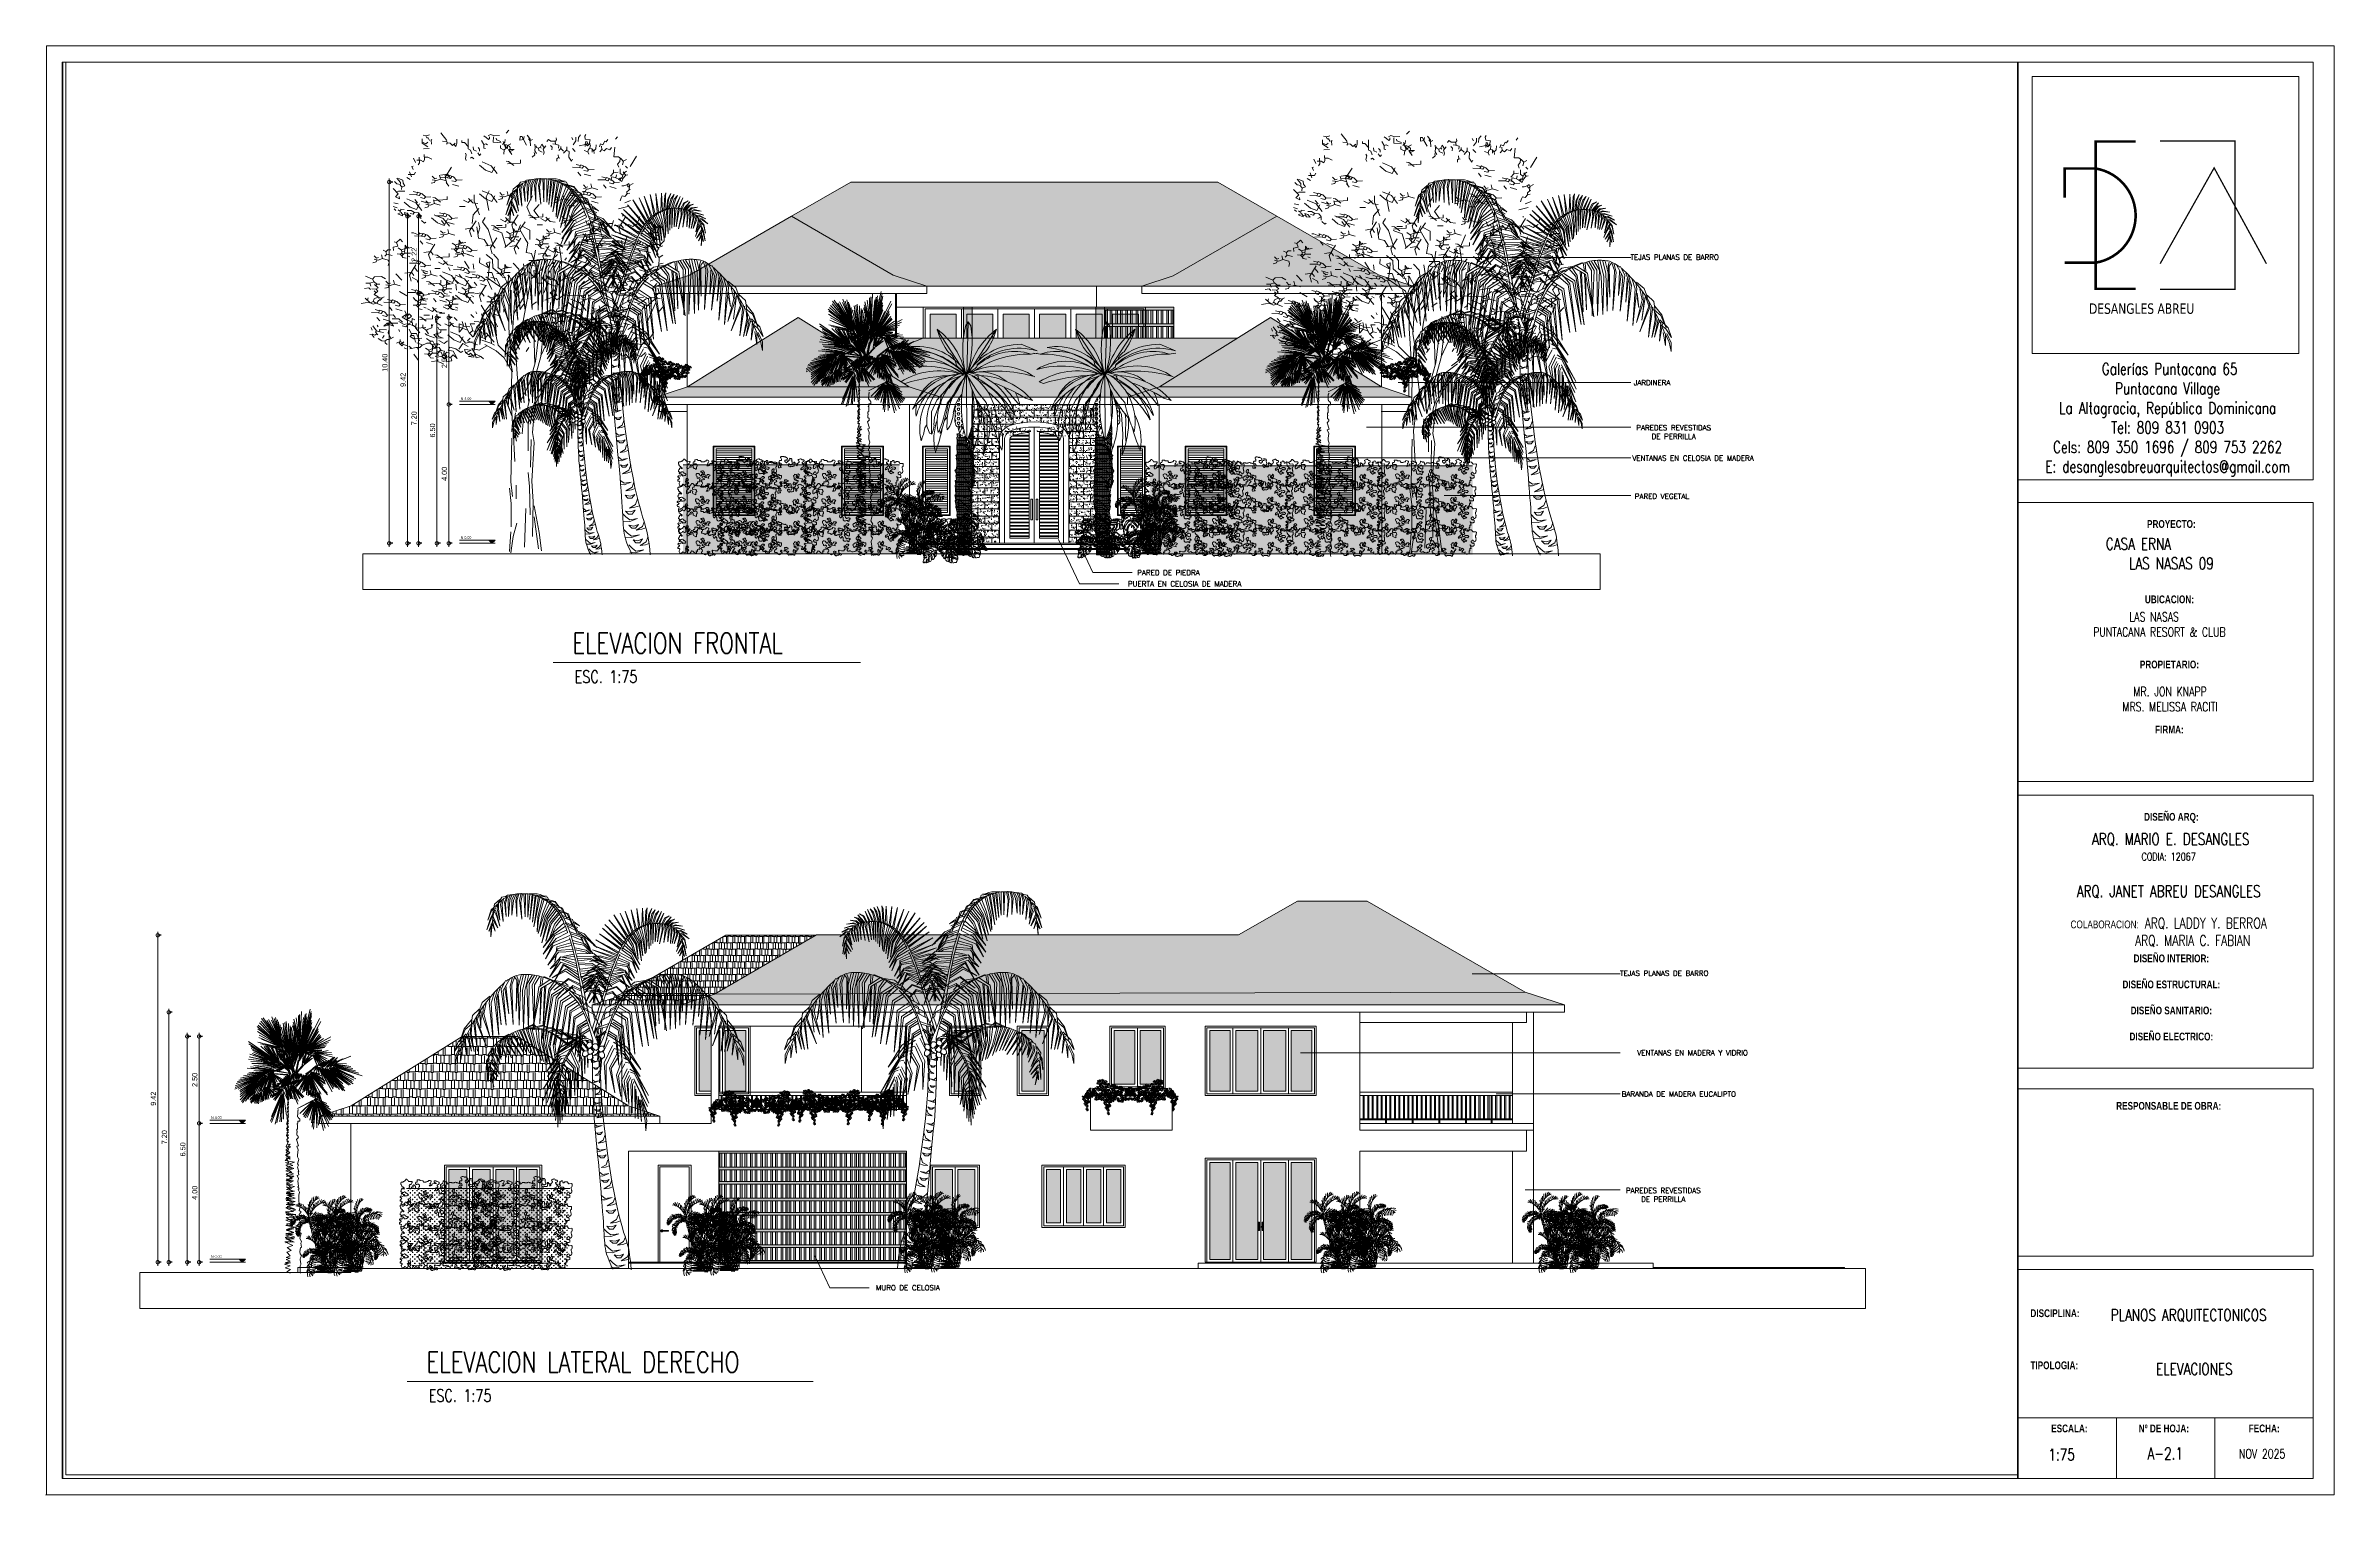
# Paper-space layout 'A-2.1' of a CAD drawing. Header units: metres. Extents: x 0.019 to 0.897, y 0.02 to 0.576.
# The model-space entities are those that its viewports show. They can reach past a viewport. Long polylines and large blocks are cut down to what shows.
import ezdxf

# ---------------------------------------------------------------- set-up
doc = ezdxf.new("R2010")
doc.units = ezdxf.units.M
doc.header["$PDMODE"] = 34
for name, pattern in [('0', [0]), ('CONTINU', [0]), ('DASHED', [0.75, 0.5, -0.25])]:
    doc.linetypes.add(name, pattern=pattern)
doc.layers.get('0').update_dxf_attribs({"color": 250, "linetype": '0', "lineweight": 20})
doc.layers.get('Defpoints').update_dxf_attribs({"color": 6})
for name, color, linetype, lineweight in [('A-COLS', 7, 'Continuous', 9), ('A-DETL-THIN', 7, 'Continuous', 0), ('A-DOOR', 35, 'Continuous', 5), ('A-DOOR-FRAM', 7, 'Continuous', 9), ('A-FLOR', 253, 'Continuous', 0), ('A-GLAZ-CURT', 7, 'Continuous', 9), ('A-GLAZ-CWMG', 7, 'Continuous', 9), ('A-ROOF', 7, 'Continuous', 9), ('A-WALL', 250, 'Continuous', 20), ('arbustos', 95, 'Continuous', 0), ('DIMENSIONES', 5, 'Continuous', 5), ('EL0', 7, 'Continuous', 15), ('EL1', 150, 'Continuous', 13), ('EL2', 135, 'Continuous', 9), ('EL3', 116, 'Continuous', 5), ('EL4', 252, 'Continuous', 0), ('madera', 33, 'Continuous', 0), ('PROYECCION', 9, 'DASHED', 0), ('SE-2-MADERA', 36, 'Continuous', 9), ('SE-3', 253, 'Continuous', 5), ('SE-4', 254, 'Continuous', 0), ('textos', 7, 'Continuous', 0)]:
    doc.layers.add(name, color=color, linetype=linetype, lineweight=lineweight)
doc.layers.add('matas', color=7, linetype='Continuous', lineweight=0, true_color=0x3d8811, transparency=0.6)
doc.layers.add('palmas', color=7, linetype='Continuous', lineweight=0, true_color=0x98b285)
doc.styles.add('Arch-Dim', font='romans.shx', dxfattribs={"width": 0.75})
doc.styles.add('ESC100-2mm', font='arial.ttf', dxfattribs={"height": 0.15})
doc.styles.get("Standard").update_dxf_attribs({"font": 'arial.ttf', "height": 0.1875})
doc.dimstyles.new('DIMS100', dxfattribs={"dimtxt": 0.15, "dimasz": 0.2, "dimexe": 0.1, "dimexo": 0.1, "dimgap": 0.05, "dimtad": 2, "dimzin": 4, "dimdsep": 46, "dimtxsty": 'ESC100-2mm', "dimblk": 'DOTSMALL', "dimcen": 0.1, "dimdle": 0.1, "dimclrd": 256, "dimclre": 256, "dimclrt": 1, "dimadec": 0, "dimazin": 0, "dimtfac": 1, "dimtix": 1, "dimtmove": 2, "dimatfit": 3, "dimfxl": 1, "dimtolj": 1, "dimtzin": 0, "dimlwd": -1, "dimarcsym": 0})

# ---------------------------------------------------------------- blocks, each defined once
blk = doc.blocks.new('XREF-TJ-Tecne2-24X36')
at = {"lineweight": 13}
for p, q in [((0.88335, 0.05683), (0.77012, 0.05683)), ((0.80786, 0.03354), (0.80786, 0.05683)), ((0.84561, 0.03354), (0.84561, 0.05683)), ((0.01287, 0.02707), (0.01287, 0.02719)), ((0.01287, 0.02719), (0.01313, 0.02719))]:
    blk.add_line(p, q, dxfattribs=at)
for points in [[(0.89143, 0.58374), (0.01313, 0.58374), (0.01313, 0.02719), (0.89143, 0.02719)], [(0.77012, 0.57739), (0.88338, 0.57739), (0.88338, 0.41697), (0.77012, 0.41697)], [(0.77543, 0.57191), (0.8779, 0.57191), (0.8779, 0.46558), (0.77543, 0.46558)], [(0.88338, 0.40839), (0.77012, 0.40839), (0.77012, 0.30112), (0.88338, 0.30112)], [(0.77012, 0.29594), (0.88335, 0.29594), (0.88335, 0.19103), (0.77012, 0.19103)], [(0.77012, 0.1831), (0.88335, 0.1831), (0.88335, 0.11893), (0.77012, 0.11893)]]:
    blk.add_lwpolyline(points, close=True)
for points, const_width in [([(0.81521, 0.54696), (0.79987, 0.54696), (0.79987, 0.49039), (0.81521, 0.49039)], 0.001), ([(0.82455, 0.54714), (0.85338, 0.54714), (0.85338, 0.49021), (0.82455, 0.49021)], 0.0005), ([(0.78797, 0.50043), (0.79987, 0.50043), (0.79987, 0.53659), (0.78797, 0.53659), (0.78797, 0.52543)], 0.001), ([(0.8246, 0.50004), (0.84532, 0.53684), (0.86539, 0.50003)], 0.0005)]:
    blk.add_lwpolyline(points, dxfattribs=dict(const_width=const_width))
at = {"const_width": 0.001}
blk.add_lwpolyline([(0.79987, 0.53659, -0.846806), (0.79987, 0.50043, -1.311035)], format="xyb", dxfattribs=at)
blk.add_lwpolyline([(0.85644, 0.11374), (0.88335, 0.11374), (0.88335, 0.03354), (0.77012, 0.03354), (0.77012, 0.11374), (0.88335, 0.11374)])
at = {"layer": 'Defpoints', "color": 255, "lineweight": 13}
blk.add_lwpolyline([(0.01948, 0.57739), (0.77012, 0.57739), (0.77012, 0.03354), (0.01948, 0.03354)], close=True, dxfattribs=at)
at = {"style": 'Arch-Dim'}
for s, insert, char_height, width, attachment_point in [('\\pxsm2,qd;{\\H1.25x; \\fVerdana|b0|i0|c0|p34;\\H1.3072x;DESANGLES ABREU}', (0.79573, 0.48479), 0.0024479, 0.057903, 1), ('\\pxqc;{\\H1.25x; \\H1.4706x;Galerías Puntacana 65  \\PPuntacana Village\\PLa Altagracia, República Dominicana  \\PTel: 809 831 0903\\PCels: 809 350 1696 / 809 753 2262\\PE: desanglesabreuarquitectos@gmail.com}', (0.77012, 0.46188), 0.0024479, 0.1146695, 1), ('\\pxqc;{\\fArial|b1|i0|c0|p34;PROYECTO:}', (0.8289, 0.40006), 0.003, 0.0660399, 5), ('{\\H1.25x;              \\H1.47065x;CASA ERNA\\P\\pxqc;LAS NASAS 09}', (0.78171, 0.39469), 0.0024479, 0.0944146, 1), ('\\pxqc;{\\fArial|b1|i0|c0|p34;UBICACION:\\P\\P\\P\\P\\PPROPIETARIO:\\P\\P\\P\\P\\PFIRMA:}', (0.82816, 0.34612), 0.003, 0.0660399, 5), ('      {\\H0.77778x;LAS NASAS\\PPUNTACANA RESORT & CLUB}', (0.79889, 0.36617), 0.0045, 0.0944146, 1), ('\\pxi-3,l6.3162,qc,t6.3162;MR. JON KNAPP  \\PMRS. MELISSA RACITI', (0.74997, 0.33747), 0.0035, 0.1452831, 1), ('\\pxqc;{\\fArial|b1|i0|c0|p34;DISEÑO ARQ:}', (0.8289, 0.28718), 0.003, 0.0660399, 5), ('\\pxqc;{\\H1.25x; \\H1.4706x;ARQ. MARIO E. DESANGLES\\H0.55557x;\\P\\H1.2x;CODIA: 12067\\P\\H1.49995x;\\PARQ. JANET ABREU DESANGLES\\P\\H0.66669x;\\P\\fArial|b0|i0|c0|p34;COLABORACION:\\Fromans|c0;\\H1.5x; \\H0.88892x;ARQ. LADDY Y. BERROA\\P         ARQ. MARIA C. FABIAN\\P           \\P          }', (0.78065, 0.28129), 0.0024479, 0.0944146, 1), ('\\pxqc;{\\fArial|b1|i0|c0|p34;\\PDISEÑO INTERIOR:   \\Fromans|c0;\\H1.83825x;\\P\\fArial|b1|i0|c0|p34;\\H0.544x;\\PDISEÑO ESTRUCTURAL:\\P\\pq*;\\P\\pqc;DISEÑO SANITARIO:\\P\\PDISEÑO ELECTRICO:}', (0.8289, 0.22072), 0.003, 0.0868059, 5), ('\\pxqc;{\\fArial|b1|i0|c0|p34;RESPONSABLE DE OBRA:}', (0.82789, 0.1766), 0.003, 0.0660399, 5), ('\\pxql;{\\fArial|b1|i0|c0|p34;DISCIPLINA:\\P\\P\\P\\PTIPOLOGIA:}', (0.80781, 0.08695), 0.003, 0.0660399, 5), ('\\pxqc;{\\H1.25x; \\H1.4706x;PLANOS ARQUITECTONICOS}', (0.78755, 0.09855), 0.0024479, 0.0944146, 1), ('\\pxqc;{\\fArial|b1|i0|c0|p34;ESCALA:}', (0.78976, 0.0527), 0.003, 0.0660399, 5), ('\\pxqc;{\\fArial|b1|i0|c0|p34;Nº DE HOJA:}', (0.82603, 0.0527), 0.003, 0.0660399, 5), ('\\pxqc;{\\fArial|b1|i0|c0|p34;FECHA:}', (0.86455, 0.0527), 0.003, 0.0660399, 5), ('{\\H1.45833x;NOV 2025}', (0.85488, 0.04474), 0.0024, 0.0944146, 1)]:
    blk.add_mtext(s, dxfattribs=dict(at, insert=insert, char_height=char_height, width=width, attachment_point=attachment_point))
blk = doc.blocks.new('A - ANNO - NPT SECC')
blk.add_hatch(color=256).paths.add_polyline_path([(-0.1, 0.1), (0.1, 0.1), (0, 0)])
blk.add_line((0.1, 0.1), (1.022, 0.1))
blk.add_lwpolyline([(-0.1, 0.1), (0.1, 0.1), (0, 0), (-0.1, 0.1)])
blk = doc.blocks.new('_DotSmall')
at = {"color": 0, "linetype": 'ByBlock', "lineweight": 13, "const_width": 0.5}
blk.add_lwpolyline([(-0.0625, 0, 1), (0.0625, 0, 1)], format="xyb", close=True, dxfattribs=at)
blk = doc.blocks.new('*D366')
at = {"layer": 'Defpoints', "color": 0, "transparency": 16777216}
for p in [(279.229, 64.89), (264.285, 54.485), (264.567, 54.485)]:
    blk.add_point(p, dxfattribs=at)
at = {"layer": 'DIMENSIONES', "transparency": 16777216}
blk.add_line((264.285, 64.99), (264.285, 54.385), dxfattribs=at)
at = {"layer": 'DIMENSIONES', "lineweight": -2, "transparency": 16777216}
for p, q in [((264.385, 64.89), (264.285, 64.89)), ((264.385, 54.485), (264.285, 54.485))]:
    blk.add_line(p, q, dxfattribs=at)
at = {"layer": 'DIMENSIONES', "transparency": 16777216, "xscale": 0.2, "yscale": 0.2, "zscale": 0.2}
for p, rotation in [((264.285, 64.89), 90), ((264.285, 54.485), 270)]:
    blk.add_blockref('_DotSmall', p, dxfattribs=dict(at, rotation=rotation))
at = {"layer": 'DIMENSIONES', "color": 5, "transparency": 16777216, "insert": (264.158, 59.687), "char_height": 0.15, "attachment_point": 5, "rotation": 90, "style": 'ESC100-2mm'}
blk.add_mtext('\\A1;10.40', dxfattribs=at)
blk = doc.blocks.new('*D367')
at = {"layer": 'Defpoints', "color": 0, "transparency": 16777216}
for p in [(276.955, 63.903), (264.81, 54.485), (265.471, 54.485)]:
    blk.add_point(p, dxfattribs=at)
at = {"layer": 'DIMENSIONES', "transparency": 16777216}
blk.add_line((264.81, 64.003), (264.81, 54.385), dxfattribs=at)
at = {"layer": 'DIMENSIONES', "lineweight": -2, "transparency": 16777216}
for p, q in [((264.91, 63.903), (264.81, 63.903)), ((264.91, 54.485), (264.81, 54.485))]:
    blk.add_line(p, q, dxfattribs=at)
at = {"layer": 'DIMENSIONES', "transparency": 16777216, "xscale": 0.2, "yscale": 0.2, "zscale": 0.2}
for p, rotation in [((264.81, 63.903), 90), ((264.81, 54.485), 270)]:
    blk.add_blockref('_DotSmall', p, dxfattribs=dict(at, rotation=rotation))
at = {"layer": 'DIMENSIONES', "color": 5, "transparency": 16777216, "insert": (264.683, 59.194), "char_height": 0.15, "attachment_point": 5, "rotation": 90, "style": 'ESC100-2mm'}
blk.add_mtext('\\A1;9.42', dxfattribs=at)
blk = doc.blocks.new('*D368')
at = {"layer": 'Defpoints', "color": 0, "transparency": 16777216}
for p in [(276.955, 63.903), (265.127, 61.685), (273.055, 61.685)]:
    blk.add_point(p, dxfattribs=at)
at = {"layer": 'DIMENSIONES', "transparency": 16777216}
blk.add_line((265.127, 64.003), (265.127, 61.585), dxfattribs=at)
at = {"layer": 'DIMENSIONES', "lineweight": -2, "transparency": 16777216}
for p, q in [((265.227, 63.903), (265.127, 63.903)), ((265.227, 61.685), (265.127, 61.685))]:
    blk.add_line(p, q, dxfattribs=at)
at = {"layer": 'DIMENSIONES', "transparency": 16777216, "xscale": 0.2, "yscale": 0.2, "zscale": 0.2}
for p, rotation in [((265.127, 63.903), 90), ((265.127, 61.685), 270)]:
    blk.add_blockref('_DotSmall', p, dxfattribs=dict(at, rotation=rotation))
at = {"layer": 'DIMENSIONES', "color": 5, "transparency": 16777216, "insert": (265.002, 62.794), "char_height": 0.15, "attachment_point": 5, "rotation": 90, "style": 'ESC100-2mm'}
blk.add_mtext('\\A1;2.22', dxfattribs=at)
blk = doc.blocks.new('*D369')
at = {"layer": 'Defpoints', "color": 0, "transparency": 16777216}
for p in [(273.055, 61.685), (265.127, 54.485), (265.471, 54.485)]:
    blk.add_point(p, dxfattribs=at)
at = {"layer": 'DIMENSIONES', "transparency": 16777216}
blk.add_line((265.127, 61.785), (265.127, 54.385), dxfattribs=at)
at = {"layer": 'DIMENSIONES', "lineweight": -2, "transparency": 16777216}
for p, q in [((265.227, 61.685), (265.127, 61.685)), ((265.227, 54.485), (265.127, 54.485))]:
    blk.add_line(p, q, dxfattribs=at)
at = {"layer": 'DIMENSIONES', "transparency": 16777216, "xscale": 0.2, "yscale": 0.2, "zscale": 0.2}
for p, rotation in [((265.127, 61.685), 90), ((265.127, 54.485), 270)]:
    blk.add_blockref('_DotSmall', p, dxfattribs=dict(at, rotation=rotation))
at = {"layer": 'DIMENSIONES', "color": 5, "transparency": 16777216, "insert": (265.001, 58.085), "char_height": 0.15, "attachment_point": 5, "rotation": 90, "style": 'ESC100-2mm'}
blk.add_mtext('\\A1;7.20', dxfattribs=at)
blk = doc.blocks.new('*D370')
at = {"layer": 'Defpoints', "color": 0, "transparency": 16777216}
for p in [(277.155, 60.985), (266, 58.485), (266.306, 58.485)]:
    blk.add_point(p, dxfattribs=at)
at = {"layer": 'DIMENSIONES', "transparency": 16777216}
blk.add_line((266, 61.085), (266, 58.385), dxfattribs=at)
at = {"layer": 'DIMENSIONES', "lineweight": -2, "transparency": 16777216}
for p, q in [((266.1, 60.985), (266, 60.985)), ((266.1, 58.485), (266, 58.485))]:
    blk.add_line(p, q, dxfattribs=at)
at = {"layer": 'DIMENSIONES', "transparency": 16777216, "xscale": 0.2, "yscale": 0.2, "zscale": 0.2}
for p, rotation in [((266, 60.985), 90), ((266, 58.485), 270)]:
    blk.add_blockref('_DotSmall', p, dxfattribs=dict(at, rotation=rotation))
at = {"layer": 'DIMENSIONES', "color": 5, "transparency": 16777216, "insert": (265.874, 59.735), "char_height": 0.15, "attachment_point": 5, "rotation": 90, "style": 'ESC100-2mm'}
blk.add_mtext('\\A1;2.50', dxfattribs=at)
blk = doc.blocks.new('*D371')
at = {"layer": 'Defpoints', "color": 0, "transparency": 16777216}
for p in [(273.788, 58.485), (266, 54.485), (266.213, 54.485)]:
    blk.add_point(p, dxfattribs=at)
at = {"layer": 'DIMENSIONES', "transparency": 16777216}
blk.add_line((266, 58.585), (266, 54.385), dxfattribs=at)
at = {"layer": 'DIMENSIONES', "lineweight": -2, "transparency": 16777216}
for p, q in [((266.1, 58.485), (266, 58.485)), ((266.1, 54.485), (266, 54.485))]:
    blk.add_line(p, q, dxfattribs=at)
at = {"layer": 'DIMENSIONES', "transparency": 16777216, "xscale": 0.2, "yscale": 0.2, "zscale": 0.2}
for p, rotation in [((266, 58.485), 90), ((266, 54.485), 270)]:
    blk.add_blockref('_DotSmall', p, dxfattribs=dict(at, rotation=rotation))
at = {"layer": 'DIMENSIONES', "color": 5, "transparency": 16777216, "insert": (265.874, 56.485), "char_height": 0.15, "attachment_point": 5, "rotation": 90, "style": 'ESC100-2mm'}
blk.add_mtext('\\A1;4.00', dxfattribs=at)
blk = doc.blocks.new('*D372')
at = {"layer": 'Defpoints', "color": 0, "transparency": 16777216}
for p in [(277.155, 60.985), (265.658, 54.485), (266.213, 54.485)]:
    blk.add_point(p, dxfattribs=at)
at = {"layer": 'DIMENSIONES', "transparency": 16777216}
blk.add_line((265.658, 61.085), (265.658, 54.385), dxfattribs=at)
at = {"layer": 'DIMENSIONES', "lineweight": -2, "transparency": 16777216}
for p, q in [((265.758, 60.985), (265.658, 60.985)), ((265.758, 54.485), (265.658, 54.485))]:
    blk.add_line(p, q, dxfattribs=at)
at = {"layer": 'DIMENSIONES', "transparency": 16777216, "xscale": 0.2, "yscale": 0.2, "zscale": 0.2}
for p, rotation in [((265.658, 60.985), 90), ((265.658, 54.485), 270)]:
    blk.add_blockref('_DotSmall', p, dxfattribs=dict(at, rotation=rotation))
at = {"layer": 'DIMENSIONES', "color": 5, "transparency": 16777216, "insert": (265.531, 57.735), "char_height": 0.15, "attachment_point": 5, "rotation": 90, "style": 'ESC100-2mm'}
blk.add_mtext('\\A1;6.50', dxfattribs=at)
blk = doc.blocks.new('TSE3')
at = {"layer": 'matas', "color": 9, "linetype": '0', "true_color": 0xc4ceba}
for p, q in [((-2.865, 11.636), (-2.865, 11.753)), ((-2.743, 11.846), (-2.832, 11.863)), ((-2.726, 11.788), (-2.754, 11.846)), ((-2.654, 11.875), (-2.743, 11.846)), ((-2.693, 11.782), (-2.726, 11.788)), ((-2.649, 11.706), (-2.693, 11.782)), ((-2.61, 11.718), (-2.587, 11.735)), ((-2.593, 11.601), (-2.61, 11.718)), ((-2.165, 11.708), (-2.328, 11.931)), ((-1.875, 11.636), (-1.881, 11.747)), ((-1.731, 11.706), (-1.731, 11.654)), ((-1.559, 11.468), (-1.559, 11.76)), ((-1.113, 11.595), (-1.175, 11.706)), ((-1.113, 11.84), (-1.041, 11.794)), ((-1.041, 11.794), (-0.98, 11.741)), ((-0.991, 11.846), (-0.919, 11.881)), ((-0.98, 11.741), (-0.947, 11.77)), ((-0.947, 11.77), (-0.947, 11.817)), ((-0.919, 11.881), (-0.807, 11.846)), ((-0.835, 11.817), (-0.841, 11.66)), ((-0.807, 11.846), (-0.663, 11.852)), ((-0.757, 11.776), (-0.752, 11.729)), ((-0.752, 11.729), (-0.624, 11.677)), ((-0.507, 11.741), (-0.513, 11.665)), ((-0.478, 11.914), (-0.396, 12)), ((-0.079, 11.823), (-0.084, 11.718)), ((-0.084, 11.718), (0.016, 11.735)), ((-0.023, 11.823), (-0.079, 11.823)), ((0.01, 11.735), (-0.023, 11.823)), ((0.016, 11.735), (0.032, 11.823)), ((0.105, 11.578), (0.016, 11.735)), ((0.21, 11.741), (0.121, 11.858)), ((0.205, 11.7), (0.155, 11.753)), ((0.205, 11.7), (0.272, 11.735)), ((0.21, 11.555), (0.205, 11.7)), ((0.728, 11.741), (0.683, 11.683)), ((0.794, 11.689), (0.728, 11.741)), ((0.922, 11.689), (0.956, 11.724)), ((0.956, 11.724), (0.939, 11.782)), ((1.421, 11.726), (1.388, 11.794)), ((1.424, 11.585), (1.505, 11.7)), ((1.505, 11.7), (1.505, 11.803)), ((1.569, 11.682), (1.58, 11.797)), ((1.58, 11.797), (1.638, 11.869)), ((1.753, 11.833), (1.782, 11.882)), ((1.771, 11.749), (1.753, 11.833)), ((1.909, 11.73), (1.771, 11.749)), ((1.869, 11.591), (1.909, 11.73)), ((2.365, 11.676), (2.411, 11.736)), ((2.632, 11.743), (2.682, 11.811)), ((-3.049, 11.083), (-3.11, 11.205)), ((-3.01, 11.147), (-2.904, 11.153)), ((-2.977, 11.019), (-2.938, 11.071)), ((-2.938, 11.071), (-2.949, 11.24)), ((-2.904, 11.153), (-2.827, 11.106)), ((-2.699, 11.531), (-2.865, 11.636)), ((-2.754, 11.619), (-2.854, 11.665)), ((-2.827, 11.106), (-2.793, 11.17)), ((-2.821, 11.473), (-2.66, 11.485)), ((-2.793, 11.17), (-2.804, 11.31)), ((-2.804, 11.234), (-2.704, 11.234)), ((-2.704, 11.665), (-2.754, 11.619)), ((-2.704, 11.234), (-2.587, 11.176)), ((-2.281, 11.689), (-2.159, 11.677)), ((-2.17, 11.601), (-2.142, 11.642)), ((-2.159, 11.677), (-2.154, 11.648)), ((-2.142, 11.642), (-2.065, 11.636)), ((-2.065, 11.636), (-1.998, 11.572)), ((-1.998, 11.572), (-1.92, 11.636)), ((-1.959, 11.601), (-1.903, 11.543)), ((-1.903, 11.543), (-1.875, 11.636)), ((-1.731, 11.654), (-1.658, 11.654)), ((-1.658, 11.654), (-1.547, 11.525)), ((-1.608, 11.304), (-1.631, 11.351)), ((-1.631, 11.199), (-1.608, 11.304)), ((-1.608, 11.141), (-1.631, 11.199)), ((-1.486, 11.432), (-1.547, 11.467)), ((-1.447, 11.24), (-1.492, 11.205)), ((-1.453, 11.333), (-1.486, 11.432)), ((-1.392, 11.193), (-1.447, 11.24)), ((-1.408, 11.444), (-1.414, 11.531)), ((-1.319, 11.409), (-1.408, 11.444)), ((-1.23, 11.281), (-1.28, 11.357)), ((-1.23, 11.461), (-1.269, 11.508)), ((-1.23, 11.403), (-1.23, 11.461)), ((-1.191, 11.327), (-1.23, 11.281)), ((-0.906, 10.993), (-1.159, 11.099)), ((-1.113, 11.491), (-1.113, 11.595)), ((-1.063, 11.479), (-1.113, 11.491)), ((-1.108, 11.595), (-1.058, 11.619)), ((-1.058, 11.619), (-1.002, 11.59)), ((-0.841, 11.66), (-0.618, 11.642)), ((-0.635, 11.496), (-0.635, 11.572)), ((-0.529, 11.438), (-0.635, 11.496)), ((-0.513, 11.665), (-0.585, 11.595)), ((-0.49, 11.479), (-0.563, 11.677)), ((-0.546, 11.322), (-0.529, 11.444)), ((-0.468, 11.59), (-0.535, 11.59)), ((-0.535, 11.59), (-0.44, 11.485)), ((-0.529, 11.444), (-0.49, 11.479)), ((-0.41, 11.112), (-0.478, 11.121)), ((-0.39, 11.549), (-0.468, 11.59)), ((-0.44, 11.485), (-0.435, 11.572)), ((-0.435, 11.572), (-0.34, 11.619)), ((-0.073, 11.068), (-0.435, 11.042)), ((-0.258, 10.997), (-0.41, 11.112)), ((-0.407, 11.45), (-0.251, 11.456)), ((-0.318, 11.31), (-0.407, 11.45)), ((-0.363, 11.508), (-0.39, 11.549)), ((-0.379, 11.391), (-0.363, 11.508)), ((-0.251, 11.456), (-0.379, 11.391)), ((-0.073, 11.156), (-0.073, 11.068)), ((0.26, 11.24), (0.333, 11.298)), ((0.333, 11.298), (0.322, 11.368)), ((0.349, 11.52), (0.333, 11.601)), ((0.338, 11.415), (0.349, 11.52)), ((0.383, 11.339), (0.338, 11.415)), ((0.383, 11.508), (0.372, 11.56)), ((0.438, 11.491), (0.383, 11.508)), ((0.494, 11.52), (0.438, 11.491)), ((0.438, 11.491), (0.45, 11.421)), ((0.45, 11.421), (0.55, 11.374)), ((0.533, 11.607), (0.5, 11.525)), ((0.5, 11.525), (0.522, 11.496)), ((0.605, 11.502), (0.533, 11.607)), ((0.65, 11.56), (0.577, 11.467)), ((0.577, 11.467), (0.6, 11.374)), ((0.6, 11.374), (0.583, 11.316)), ((0.833, 11.52), (0.778, 11.572)), ((0.917, 11.689), (0.794, 11.689)), ((0.817, 11.444), (0.833, 11.52)), ((0.917, 11.607), (0.85, 11.619)), ((0.928, 11.607), (0.917, 11.689)), ((1.017, 11.578), (0.917, 11.607)), ((0.967, 11.193), (1.006, 11.222)), ((0.967, 11.118), (0.967, 11.193)), ((1.006, 11.222), (1, 11.304)), ((1.006, 11.491), (1.017, 11.578)), ((1.006, 11.222), (1.05, 11.211)), ((1.072, 11.479), (1.022, 11.421)), ((1.078, 11.479), (1.078, 11.537)), ((1.156, 11.403), (1.078, 11.479)), ((1.245, 11.444), (1.156, 11.345)), ((1.245, 11.525), (1.245, 11.444)), ((1.312, 11.397), (1.25, 11.421)), ((1.301, 11.234), (1.312, 11.397)), ((1.378, 11.123), (1.301, 11.234)), ((1.406, 11.176), (1.378, 11.123)), ((1.486, 11.4), (1.405, 11.485)), ((1.598, 11.555), (1.776, 11.597)), ((1.84, 11.386), (1.736, 11.428)), ((1.782, 11.682), (1.771, 11.597)), ((1.771, 11.597), (1.771, 11.543)), ((1.776, 11.597), (1.834, 11.628)), ((1.823, 11.67), (1.782, 11.682)), ((1.782, 11.603), (1.834, 11.561)), ((1.834, 11.628), (1.823, 11.67)), ((1.823, 11.628), (1.869, 11.591)), ((1.834, 11.561), (1.909, 11.622)), ((1.84, 11.386), (1.857, 11.458)), ((1.869, 11.319), (1.84, 11.386)), ((1.857, 11.458), (1.903, 11.495)), ((1.961, 11.476), (1.898, 11.495)), ((1.903, 11.495), (1.915, 11.591)), ((2.013, 11.416), (1.955, 11.476)), ((1.961, 11.38), (1.961, 11.476)), ((2.019, 11.343), (2.013, 11.416)), ((2.019, 11.422), (2.071, 11.476)), ((2.071, 11.476), (2.077, 11.591)), ((2.169, 11.531), (2.204, 11.616)), ((2.186, 11.386), (2.238, 11.458)), ((2.204, 11.616), (2.273, 11.585)), ((2.238, 11.458), (2.232, 11.549)), ((2.244, 11.458), (2.302, 11.416)), ((2.273, 11.585), (2.325, 11.688)), ((2.302, 11.416), (2.371, 11.483)), ((2.325, 11.688), (2.365, 11.676)), ((2.371, 11.483), (2.463, 11.446)), ((2.463, 11.446), (2.515, 11.513)), ((2.608, 11.519), (2.579, 11.241)), ((2.579, 11.241), (2.711, 11.247)), ((2.752, 11.114), (2.688, 11.041)), ((2.711, 11.247), (2.787, 11.192)), ((2.763, 11.198), (2.752, 11.114)), ((2.787, 11.192), (2.85, 11.126)), ((2.856, 11.12), (2.827, 11.023)), ((2.85, 11.126), (2.942, 11.168)), ((3.042, 10.971), (3.222, 11.262)), ((-3.65, 10.541), (-3.583, 10.477)), ((-3.477, 10.512), (-3.583, 10.64)), ((-3.583, 10.477), (-3.477, 10.459)), ((-3.411, 10.582), (-3.533, 10.634)), ((-3.438, 10.389), (-3.488, 10.442)), ((-3.477, 10.459), (-3.477, 10.512)), ((-3.438, 10.383), (-3.349, 10.424)), ((-3.405, 10.5), (-3.411, 10.582)), ((-3.349, 10.424), (-3.405, 10.5)), ((-3.205, 10.599), (-3.294, 10.657)), ((-3.26, 10.745), (-3.088, 10.745)), ((-3.166, 10.681), (-3.216, 10.815)), ((-3.155, 10.972), (-3.121, 10.984)), ((-3.116, 10.885), (-3.155, 10.972)), ((-3.088, 10.745), (-3.049, 10.809)), ((-2.61, 10.495), (-2.515, 10.518)), ((-2.504, 10.623), (-2.576, 10.693)), ((-2.454, 10.571), (-2.576, 10.594)), ((-2.515, 10.518), (-2.493, 10.565)), ((-2.448, 10.641), (-2.504, 10.623)), ((-2.337, 10.612), (-2.454, 10.571)), ((-2.337, 10.612), (-2.365, 10.722)), ((-2.139, 10.649), (-2.339, 10.655)), ((-2.146, 10.754), (-2.337, 10.723)), ((-2.17, 10.565), (-2.337, 10.612)), ((-2.122, 10.708), (-2.233, 10.737)), ((-2.206, 10.67), (-2.025, 10.955)), ((-2.156, 10.501), (-2.206, 10.67)), ((-2.105, 10.416), (-2.183, 10.515)), ((-2.075, 10.659), (-2.146, 10.754)), ((-2.1, 10.725), (-2.139, 10.649)), ((-2.061, 10.626), (-2.139, 10.649)), ((-1.972, 10.673), (-2.1, 10.725)), ((-2.016, 10.684), (-2.061, 10.626)), ((-1.916, 10.544), (-2.022, 10.568)), ((-1.818, 10.41), (-2.004, 10.463)), ((-1.883, 10.585), (-1.972, 10.673)), ((-1.883, 10.579), (-1.916, 10.544)), ((-1.727, 10.591), (-1.883, 10.579)), ((-1.067, 10.869), (-1.235, 11.01)), ((-0.881, 10.798), (-1.067, 10.869)), ((-0.729, 10.772), (-0.906, 10.993)), ((-0.797, 10.957), (-0.881, 10.798)), ((1.608, 10.943), (1.408, 10.949)), ((1.624, 11.001), (1.513, 11.03)), ((1.641, 10.71), (1.563, 10.809)), ((1.647, 11.019), (1.608, 10.943)), ((1.686, 10.92), (1.608, 10.943)), ((1.775, 10.966), (1.647, 11.019)), ((1.73, 10.978), (1.686, 10.92)), ((1.788, 10.376), (1.716, 10.446)), ((1.83, 10.838), (1.725, 10.861)), ((1.928, 10.704), (1.742, 10.757)), ((1.864, 10.879), (1.775, 10.966)), ((1.864, 10.873), (1.83, 10.838)), ((2.019, 10.885), (1.864, 10.873)), ((1.955, 10.364), (1.927, 10.475)), ((2.33, 10.588), (2.13, 10.593)), ((2.347, 10.646), (2.236, 10.675)), ((2.364, 10.355), (2.286, 10.454)), ((2.369, 10.663), (2.33, 10.588)), ((2.408, 10.564), (2.33, 10.588)), ((2.497, 10.611), (2.369, 10.663)), ((2.453, 10.623), (2.408, 10.564)), ((2.553, 10.483), (2.447, 10.506)), ((2.651, 10.348), (2.465, 10.401)), ((2.486, 10.696), (2.573, 10.787)), ((2.527, 10.678), (2.492, 10.576)), ((2.586, 10.523), (2.497, 10.611)), ((2.619, 10.66), (2.527, 10.678)), ((2.586, 10.518), (2.553, 10.483)), ((2.573, 10.787), (2.573, 10.872)), ((2.573, 10.787), (2.7, 10.811)), ((2.742, 10.529), (2.586, 10.518)), ((2.642, 10.648), (2.66, 10.739)), ((2.723, 10.612), (2.642, 10.648)), ((2.688, 11.041), (2.723, 10.956)), ((2.711, 10.612), (2.81, 10.545)), ((2.763, 10.642), (2.723, 10.612)), ((2.758, 10.775), (2.758, 10.908)), ((2.838, 10.721), (2.758, 10.775)), ((2.775, 10.636), (2.758, 10.582)), ((2.815, 10.66), (2.763, 10.642)), ((2.833, 10.624), (2.775, 10.636)), ((2.804, 10.418), (2.862, 10.418)), ((2.81, 10.545), (2.833, 10.624)), ((2.833, 10.721), (2.815, 10.66)), ((2.827, 10.624), (2.919, 10.721)), ((2.873, 10.787), (2.833, 10.721)), ((2.919, 10.715), (2.85, 10.823)), ((2.862, 10.418), (2.948, 10.449)), ((2.942, 10.842), (2.873, 10.787)), ((2.913, 10.981), (2.965, 10.92)), ((2.919, 10.721), (2.977, 10.733)), ((3.006, 10.491), (2.942, 10.443)), ((2.948, 10.449), (2.983, 10.388)), ((2.983, 10.388), (3.029, 10.43)), ((3.029, 10.43), (3.006, 10.491)), ((3.012, 10.303), (3.023, 10.43)), ((3.023, 10.43), (3.127, 10.491)), ((-3.538, 10.191), (-3.683, 10.343)), ((-3.572, 9.801), (-3.683, 9.836)), ((-3.538, 9.911), (-3.666, 9.941)), ((-3.605, 9.719), (-3.655, 9.772)), ((-3.622, 10.11), (-3.538, 10.191)), ((-3.505, 10.057), (-3.622, 10.11)), ((-3.6, 10.249), (-3.533, 10.273)), ((-3.533, 10.273), (-3.355, 10.267)), ((-3.516, 10.121), (-3.505, 10.057)), ((-3.477, 9.696), (-3.466, 9.76)), ((-3.466, 9.76), (-3.372, 9.748)), ((-3.449, 10.313), (-3.438, 10.389)), ((-3.205, 9.818), (-3.374, 9.96)), ((-3.045, 9.942), (-3.298, 10.048)), ((-3.024, 10.17), (-3.224, 10.176)), ((-3.02, 9.747), (-3.205, 9.818)), ((-3.007, 10.229), (-3.118, 10.258)), ((-2.99, 9.937), (-3.068, 10.036)), ((-2.868, 9.721), (-3.045, 9.942)), ((-2.985, 10.246), (-3.024, 10.17)), ((-2.946, 10.147), (-3.024, 10.17)), ((-2.935, 9.907), (-3.02, 9.747)), ((-2.857, 10.194), (-2.985, 10.246)), ((-2.901, 10.205), (-2.946, 10.147)), ((-2.801, 10.065), (-2.907, 10.089)), ((-2.703, 9.931), (-2.889, 9.984)), ((-2.768, 10.106), (-2.857, 10.194)), ((-2.768, 10.1), (-2.801, 10.065)), ((-2.787, 9.8), (-2.692, 9.823)), ((-2.612, 10.112), (-2.768, 10.1)), ((-2.681, 9.928), (-2.753, 9.998)), ((-2.631, 9.875), (-2.753, 9.899)), ((-2.692, 9.823), (-2.67, 9.87)), ((-2.625, 9.945), (-2.681, 9.928)), ((-2.514, 9.916), (-2.631, 9.875)), ((-2.49, 10.077), (-2.557, 10.086)), ((-2.514, 9.916), (-2.542, 10.027)), ((-2.152, 10.033), (-2.515, 10.006)), ((-2.347, 9.87), (-2.514, 9.916)), ((-2.338, 9.962), (-2.49, 10.077)), ((-2.152, 10.121), (-2.152, 10.033)), ((-1.638, 9.838), (-1.798, 9.838)), ((-1.553, 9.944), (-1.688, 10.015)), ((-1.494, 10.006), (-1.553, 9.944)), ((-1.427, 9.935), (-1.545, 10.059)), ((-1.444, 10.024), (-1.494, 10.006)), ((-1.284, 9.918), (-1.427, 9.935)), ((-1.413, 9.596), (-1.25, 9.782)), ((-1.383, 9.983), (-1.383, 10.168)), ((-1.236, 9.596), (-1.383, 9.983)), ((-1.067, 10.05), (-1.235, 10.191)), ((-0.906, 10.174), (-1.159, 10.28)), ((-0.881, 9.979), (-1.067, 10.05)), ((-1.044, 10.106), (-0.955, 10.276)), ((-0.97, 9.72), (-1.044, 10.106)), ((-0.729, 9.953), (-0.906, 10.174)), ((-0.797, 10.138), (-0.881, 9.979)), ((-0.692, 10.032), (-0.598, 10.055)), ((-0.586, 10.16), (-0.659, 10.23)), ((-0.536, 10.107), (-0.659, 10.131)), ((-0.598, 10.055), (-0.575, 10.101)), ((-0.531, 10.177), (-0.586, 10.16)), ((-0.42, 10.148), (-0.536, 10.107)), ((-0.42, 10.148), (-0.447, 10.259)), ((-0.253, 10.101), (-0.42, 10.148)), ((0.107, 9.828), (0.269, 10.137)), ((0.225, 9.565), (0.107, 9.828)), ((0.313, 9.72), (0.461, 9.89)), ((0.886, 9.939), (0.981, 9.962)), ((0.992, 10.067), (0.919, 10.137)), ((1.042, 10.015), (0.919, 10.038)), ((0.981, 9.962), (1.003, 10.009)), ((1.047, 10.084), (0.992, 10.067)), ((1.159, 10.055), (1.042, 10.015)), ((1.159, 10.055), (1.131, 10.166)), ((1.325, 10.009), (1.159, 10.055)), ((1.46, 9.854), (1.299, 9.854)), ((1.389, 10.216), (1.322, 10.225)), ((1.727, 10.172), (1.364, 10.145)), ((1.541, 10.101), (1.389, 10.216)), ((1.544, 9.96), (1.409, 10.03)), ((1.603, 10.022), (1.544, 9.96)), ((1.67, 9.951), (1.552, 10.075)), ((1.654, 10.039), (1.603, 10.022)), ((1.814, 10.17), (1.614, 10.176)), ((1.814, 9.933), (1.67, 9.951)), ((1.682, 10.248), (1.777, 10.271)), ((1.838, 10.324), (1.716, 10.347)), ((1.831, 10.229), (1.72, 10.258)), ((1.727, 10.26), (1.727, 10.172)), ((1.848, 9.937), (1.77, 10.036)), ((1.777, 10.271), (1.799, 10.318)), ((1.844, 10.394), (1.788, 10.376)), ((1.853, 10.246), (1.814, 10.17)), ((1.892, 10.147), (1.814, 10.17)), ((1.955, 10.364), (1.838, 10.324)), ((1.981, 10.194), (1.853, 10.246)), ((1.937, 10.205), (1.892, 10.147)), ((2.037, 10.065), (1.931, 10.089)), ((2.134, 9.931), (1.949, 9.984)), ((2.122, 10.318), (1.955, 10.364)), ((2.07, 10.106), (1.981, 10.194)), ((2.07, 10.1), (2.037, 10.065)), ((2.226, 10.112), (2.07, 10.1)), ((2.714, 9.77), (2.976, 9.839)), ((2.763, 9.995), (2.787, 10.08)), ((2.787, 10.08), (2.815, 10.14)), ((2.815, 10.14), (2.89, 10.122)), ((2.89, 10.122), (2.965, 10.207)), ((2.894, 9.942), (3.058, 10.01)), ((2.954, 10.255), (3.046, 10.328)), ((2.954, 10.207), (2.954, 10.255)), ((2.965, 10.207), (3.035, 10.213)), ((-3.55, 9.626), (-3.461, 9.667)), ((-3.416, 9.573), (-3.55, 9.626)), ((-3.544, 9.737), (-3.477, 9.696)), ((-3.461, 9.667), (-3.422, 9.608)), ((-3.349, 9.62), (-3.416, 9.608)), ((-3.416, 9.608), (-3.416, 9.573)), ((-3.277, 9.638), (-3.366, 9.661)), ((-3.366, 9.661), (-3.349, 9.62)), ((-3.349, 9.62), (-3.316, 9.573)), ((-3.316, 9.573), (-3.216, 9.556)), ((-3.171, 9.725), (-3.283, 9.719)), ((-3.216, 9.556), (-3.277, 9.638)), ((-3.121, 9.614), (-3.199, 9.638)), ((-3.082, 9.667), (-3.171, 9.725)), ((-3.088, 9.661), (-3.121, 9.614)), ((-2.966, 9.655), (-3.082, 9.667)), ((-2.904, 9.573), (-2.999, 9.521)), ((-2.904, 9.579), (-2.966, 9.655)), ((-2.899, 9.48), (-2.904, 9.573)), ((-2.799, 9.358), (-2.877, 9.439)), ((-2.76, 9.393), (-2.799, 9.358)), ((-2.424, 9.37), (-2.592, 9.511)), ((-2.263, 9.494), (-2.516, 9.6)), ((-2.271, 9.568), (-2.472, 9.574)), ((-2.238, 9.299), (-2.424, 9.37)), ((-2.255, 9.626), (-2.366, 9.655)), ((-2.268, 9.078), (-2.34, 9.148)), ((-2.238, 9.335), (-2.316, 9.434)), ((-2.232, 9.644), (-2.271, 9.568)), ((-2.193, 9.544), (-2.271, 9.568)), ((-2.086, 9.273), (-2.263, 9.494)), ((-2.154, 9.458), (-2.238, 9.299)), ((-2.104, 9.591), (-2.232, 9.644)), ((-2.149, 9.603), (-2.193, 9.544)), ((-2.049, 9.463), (-2.154, 9.486)), ((-1.951, 9.329), (-2.137, 9.382)), ((-2.101, 9.066), (-2.129, 9.177)), ((-2.015, 9.504), (-2.104, 9.591)), ((-2.015, 9.498), (-2.049, 9.463)), ((-1.86, 9.509), (-2.015, 9.498)), ((-1.452, 9.225), (-1.644, 9.193)), ((-1.513, 9.14), (-1.331, 9.425)), ((-1.463, 8.971), (-1.513, 9.14)), ((-1.382, 9.129), (-1.452, 9.225)), ((-1.442, 9.349), (-1.413, 9.596)), ((-1.265, 8.932), (-1.309, 9.256)), ((-1.28, 9.04), (-1.221, 9.225)), ((-1.221, 9.225), (-1.265, 9.38)), ((-1.147, 9.395), (-1.073, 9.519)), ((-0.985, 9.179), (-1.147, 9.395)), ((-0.852, 8.762), (-0.985, 9.179)), ((-0.823, 9.289), (-0.891, 9.298)), ((-0.601, 9.086), (-0.852, 9.179)), ((-0.486, 9.245), (-0.848, 9.218)), ((-0.671, 9.174), (-0.823, 9.289)), ((-0.591, 9.297), (-0.751, 9.297)), ((-0.506, 9.404), (-0.641, 9.474)), ((-0.447, 9.465), (-0.506, 9.404)), ((-0.38, 9.395), (-0.498, 9.518)), ((-0.486, 9.333), (-0.486, 9.245)), ((-0.37, 9.058), (-0.464, 9.122)), ((-0.258, 9.395), (-0.449, 9.363)), ((-0.397, 9.483), (-0.447, 9.465)), ((-0.236, 9.377), (-0.38, 9.395)), ((-0.364, 9.064), (-0.264, 9.104)), ((-0.318, 9.31), (-0.137, 9.595)), ((-0.268, 9.141), (-0.318, 9.31)), ((-0.259, 9.11), (-0.281, 9.023)), ((-0.264, 9.104), (-0.264, 9.203)), ((-0.264, 9.203), (-0.203, 9.11)), ((-0.186, 9.116), (-0.259, 9.11)), ((-0.187, 9.299), (-0.258, 9.395)), ((-0.247, 8.901), (-0.07, 9.318)), ((-0.203, 9.11), (-0.17, 9.145)), ((-0.075, 9.133), (-0.186, 9.116)), ((-0.085, 9.179), (0.062, 9.395)), ((0.062, 8.916), (-0.085, 9.179)), ((-0.026, 9.272), (0.195, 9.164)), ((0.224, 9.583), (0.157, 9.591)), ((0.195, 9.164), (0.195, 8.901)), ((0.562, 9.538), (0.199, 9.512)), ((0.376, 9.468), (0.224, 9.583)), ((0.461, 9.519), (0.313, 9.72)), ((0.56, 9.313), (0.4, 9.313)), ((0.644, 9.419), (0.509, 9.49)), ((0.562, 9.627), (0.562, 9.538)), ((0.703, 9.481), (0.644, 9.419)), ((0.771, 9.41), (0.653, 9.534)), ((0.741, 9.109), (0.669, 9.179)), ((0.754, 9.499), (0.703, 9.481)), ((0.797, 9.126), (0.741, 9.109)), ((0.914, 9.392), (0.771, 9.41)), ((0.908, 9.097), (0.791, 9.057)), ((0.908, 9.097), (0.88, 9.208)), ((1.075, 9.051), (0.908, 9.097)), ((1.078, 9.352), (1.172, 9.375)), ((1.183, 9.48), (1.111, 9.55)), ((1.233, 9.427), (1.111, 9.451)), ((1.172, 9.375), (1.195, 9.422)), ((1.239, 9.497), (1.183, 9.48)), ((1.35, 9.468), (1.233, 9.427)), ((1.35, 9.468), (1.322, 9.579)), ((1.517, 9.422), (1.35, 9.468)), ((1.833, 9.307), (1.782, 9.433)), ((2.115, 9.486), (1.833, 9.307)), ((2.024, 9.254), (1.893, 9.328)), ((1.904, 9.043), (1.904, 9.142)), ((1.904, 9.142), (1.965, 9.048)), ((1.944, 9.19), (2.024, 9.254)), ((1.994, 9.095), (1.944, 9.19)), ((1.974, 9.37), (2.034, 9.476)), ((2.014, 9.243), (1.974, 9.37)), ((2.196, 9.117), (2.004, 9.233)), ((2.004, 9.233), (2.004, 9.085)), ((2.014, 9.117), (2.175, 9.233)), ((2.034, 9.476), (2.024, 9.698)), ((2.175, 9.233), (2.155, 9.37)), ((2.236, 9.338), (2.206, 9.138)), ((2.206, 9.138), (2.246, 8.969)), ((2.347, 9.222), (2.236, 9.338)), ((2.448, 9.349), (2.327, 9.19)), ((2.539, 9.349), (2.448, 9.349)), ((2.508, 9.212), (2.569, 9.433)), ((2.781, 9.317), (2.589, 9.286)), ((2.72, 9.233), (2.902, 9.518)), ((2.771, 9.064), (2.72, 9.233)), ((2.851, 9.222), (2.781, 9.317)), ((2.829, 9.564), (2.845, 9.582)), ((3.002, 9.328), (2.902, 9.307)), ((3.123, 9.264), (3.002, 9.328)), ((3.265, 9.349), (3.123, 9.264)), ((3.426, 9.138), (3.224, 9.127)), ((3.271, 9.41), (3.32, 9.547)), ((3.487, 9.307), (3.426, 9.138)), ((3.612, 9.181), (3.518, 9.245)), ((3.624, 9.1), (3.579, 9.065)), ((3.658, 9.412), (3.587, 9.338)), ((3.624, 9.135), (3.612, 9.181)), ((3.618, 9.187), (3.718, 9.228)), ((3.624, 9.141), (3.696, 9.152)), ((3.624, 9.1), (3.624, 9.135)), ((3.663, 9.059), (3.624, 9.1)), ((3.713, 9.106), (3.657, 9.053)), ((3.759, 9.201), (3.658, 9.412)), ((3.724, 9.234), (3.701, 9.146)), ((3.701, 9.146), (3.713, 9.106)), ((3.718, 9.228), (3.718, 9.327)), ((3.718, 9.327), (3.779, 9.234)), ((3.796, 9.24), (3.724, 9.234)), ((3.868, 9.1), (3.724, 9.1)), ((3.779, 9.234), (3.813, 9.269)), ((3.907, 9.257), (3.796, 9.24)), ((3.88, 9.307), (3.799, 9.222)), ((3.961, 9.212), (3.88, 9.307)), ((-3.989, 8.356), (-4.017, 8.466)), ((-3.889, 8.554), (-3.972, 8.595)), ((-3.861, 8.484), (-3.922, 8.426)), ((-3.872, 8.484), (-3.889, 8.554)), ((-3.883, 8.554), (-3.839, 8.606)), ((-3.716, 8.443), (-3.861, 8.484)), ((-3.839, 8.606), (-3.755, 8.606)), ((-3.683, 8.676), (-3.55, 8.711)), ((-3.678, 8.583), (-3.683, 8.676)), ((-3.589, 8.816), (-3.655, 8.828)), ((-3.589, 8.816), (-3.488, 8.903)), ((-3.55, 8.711), (-3.589, 8.816)), ((-3.486, 8.483), (-3.575, 8.489)), ((-3.452, 8.594), (-3.547, 8.658)), ((-3.488, 8.903), (-3.422, 8.833)), ((-3.441, 8.513), (-3.486, 8.478)), ((-3.436, 8.431), (-3.486, 8.483)), ((-3.441, 8.548), (-3.452, 8.594)), ((-3.447, 8.6), (-3.347, 8.641)), ((-3.441, 8.553), (-3.369, 8.565)), ((-3.441, 8.513), (-3.441, 8.548)), ((-3.402, 8.472), (-3.441, 8.513)), ((-3.408, 8.466), (-3.436, 8.437)), ((-3.352, 8.518), (-3.408, 8.466)), ((-3.341, 8.647), (-3.363, 8.559)), ((-3.363, 8.559), (-3.352, 8.518)), ((-3.347, 8.641), (-3.347, 8.74)), ((-3.347, 8.74), (-3.286, 8.647)), ((-3.269, 8.652), (-3.341, 8.647)), ((-3.197, 8.513), (-3.341, 8.513)), ((-3.286, 8.647), (-3.252, 8.682)), ((-3.158, 8.67), (-3.269, 8.652)), ((-3.11, 9.09), (-3.166, 9.09)), ((-2.966, 9.032), (-3.11, 9.09)), ((-2.876, 8.996), (-3.076, 9.002)), ((-2.859, 9.054), (-2.971, 9.083)), ((-2.932, 9.084), (-2.966, 9.032)), ((-2.843, 8.763), (-2.921, 8.862)), ((-2.837, 9.072), (-2.876, 8.996)), ((-2.798, 8.973), (-2.876, 8.996)), ((-2.709, 9.019), (-2.837, 9.072)), ((-2.618, 8.56), (-2.809, 8.528)), ((-2.754, 9.031), (-2.798, 8.973)), ((-2.654, 8.891), (-2.759, 8.914)), ((-2.556, 8.757), (-2.741, 8.81)), ((-2.62, 8.932), (-2.709, 9.019)), ((-2.678, 8.476), (-2.497, 8.761)), ((-2.628, 8.307), (-2.678, 8.476)), ((-2.62, 8.926), (-2.654, 8.891)), ((-2.464, 8.938), (-2.62, 8.926)), ((-2.547, 8.465), (-2.618, 8.56)), ((-2.431, 8.455), (-2.498, 8.463)), ((-2.279, 8.34), (-2.431, 8.455)), ((-2.374, 8.95), (-2.279, 8.973)), ((-2.218, 9.026), (-2.34, 9.049)), ((-2.279, 8.973), (-2.257, 9.02)), ((-2.212, 9.096), (-2.268, 9.078)), ((-2.101, 9.066), (-2.218, 9.026)), ((-1.934, 9.02), (-2.101, 9.066)), ((-2.093, 8.499), (-2.093, 8.41)), ((-1.952, 8.623), (-2.041, 8.628)), ((-1.919, 8.733), (-2.013, 8.797)), ((-1.907, 8.652), (-1.952, 8.617)), ((-1.902, 8.57), (-1.952, 8.623)), ((-1.855, 8.522), (-1.927, 8.592)), ((-1.805, 8.469), (-1.927, 8.493)), ((-1.907, 8.687), (-1.919, 8.733)), ((-1.913, 8.739), (-1.813, 8.78)), ((-1.711, 8.656), (-1.911, 8.662)), ((-1.907, 8.692), (-1.835, 8.704)), ((-1.907, 8.652), (-1.907, 8.687)), ((-1.869, 8.611), (-1.907, 8.652)), ((-1.874, 8.605), (-1.902, 8.576)), ((-1.902, 8.576), (-1.874, 8.523)), ((-1.818, 8.657), (-1.874, 8.605)), ((-1.874, 8.523), (-1.785, 8.506)), ((-1.866, 8.417), (-1.844, 8.464)), ((-1.799, 8.539), (-1.855, 8.522)), ((-1.807, 8.786), (-1.83, 8.698)), ((-1.83, 8.698), (-1.818, 8.657)), ((-1.813, 8.78), (-1.813, 8.879)), ((-1.813, 8.879), (-1.752, 8.786)), ((-1.735, 8.791), (-1.807, 8.786)), ((-1.663, 8.652), (-1.807, 8.652)), ((-1.694, 8.714), (-1.805, 8.744)), ((-1.688, 8.51), (-1.805, 8.469)), ((-1.677, 8.423), (-1.755, 8.522)), ((-1.752, 8.786), (-1.718, 8.821)), ((-1.674, 8.541), (-1.741, 8.57)), ((-1.624, 8.809), (-1.735, 8.791)), ((-1.688, 8.51), (-1.716, 8.621)), ((-1.672, 8.732), (-1.711, 8.656)), ((-1.633, 8.633), (-1.711, 8.656)), ((-1.521, 8.464), (-1.688, 8.51)), ((-1.544, 8.679), (-1.672, 8.732)), ((-1.588, 8.691), (-1.633, 8.633)), ((-1.488, 8.551), (-1.594, 8.575)), ((-1.391, 8.417), (-1.576, 8.47)), ((-1.455, 8.592), (-1.544, 8.679)), ((-1.455, 8.586), (-1.488, 8.551)), ((-1.299, 8.598), (-1.455, 8.586)), ((-1.103, 8.901), (-1.265, 8.932)), ((-0.985, 8.715), (-1.103, 8.901)), ((-0.862, 8.746), (-1.054, 8.714)), ((-0.867, 8.329), (-1.044, 8.468)), ((-0.923, 8.661), (-0.741, 8.946)), ((-0.873, 8.492), (-0.923, 8.661)), ((-0.792, 8.65), (-0.862, 8.746)), ((-0.705, 8.329), (-0.837, 8.484)), ((-0.483, 8.7), (-0.601, 9.086)), ((-0.513, 8.669), (-0.247, 8.901)), ((-0.403, 8.947), (-0.492, 8.953)), ((-0.359, 8.976), (-0.403, 8.941)), ((-0.353, 8.895), (-0.403, 8.947)), ((-0.184, 8.73), (-0.376, 8.698)), ((-0.359, 9.011), (-0.37, 9.058)), ((-0.359, 9.017), (-0.286, 9.029)), ((-0.359, 8.976), (-0.359, 9.011)), ((-0.32, 8.935), (-0.359, 8.976)), ((-0.325, 8.93), (-0.353, 8.9)), ((-0.353, 8.9), (-0.325, 8.848)), ((-0.27, 8.982), (-0.325, 8.93)), ((-0.325, 8.848), (-0.236, 8.83)), ((-0.281, 9.023), (-0.27, 8.982)), ((-0.114, 8.976), (-0.259, 8.976)), ((-0.245, 8.646), (-0.063, 8.931)), ((-0.194, 8.477), (-0.245, 8.646)), ((-0.125, 8.865), (-0.192, 8.895)), ((-0.113, 8.635), (-0.184, 8.73)), ((0.136, 8.793), (0.062, 8.916)), ((0.092, 8.53), (0.136, 8.793)), ((0.239, 8.499), (0.092, 8.53)), ((0.343, 8.206), (0.239, 8.499)), ((0.313, 8.329), (0.357, 8.592)), ((0.437, 8.746), (0.348, 8.752)), ((0.471, 8.857), (0.376, 8.921)), ((0.627, 8.514), (0.436, 8.482)), ((0.482, 8.775), (0.437, 8.74)), ((0.488, 8.694), (0.437, 8.746)), ((0.482, 8.81), (0.471, 8.857)), ((0.476, 8.863), (0.577, 8.903)), ((0.482, 8.816), (0.554, 8.828)), ((0.482, 8.775), (0.482, 8.81)), ((0.521, 8.734), (0.482, 8.775)), ((0.515, 8.729), (0.488, 8.7)), ((0.488, 8.7), (0.515, 8.647)), ((0.571, 8.781), (0.515, 8.729)), ((0.515, 8.647), (0.604, 8.63)), ((0.582, 8.909), (0.56, 8.822)), ((0.56, 8.822), (0.571, 8.781)), ((0.567, 8.429), (0.748, 8.715)), ((0.577, 8.903), (0.577, 9.003)), ((0.577, 9.003), (0.638, 8.909)), ((0.654, 8.915), (0.582, 8.909)), ((0.727, 8.775), (0.582, 8.775)), ((0.698, 8.419), (0.627, 8.514)), ((0.635, 8.981), (0.73, 9.004)), ((0.638, 8.909), (0.671, 8.944)), ((0.716, 8.665), (0.649, 8.694)), ((0.766, 8.933), (0.654, 8.915)), ((0.791, 9.057), (0.669, 9.08)), ((0.73, 9.004), (0.752, 9.051)), ((0.865, 8.538), (0.73, 8.609)), ((0.844, 8.283), (0.933, 8.576)), ((0.848, 8.347), (0.979, 8.467)), ((0.924, 8.6), (0.865, 8.538)), ((0.992, 8.529), (0.874, 8.653)), ((0.976, 8.795), (0.909, 8.803)), ((0.975, 8.618), (0.924, 8.6)), ((0.933, 8.576), (0.933, 8.685)), ((1.314, 8.75), (0.951, 8.724)), ((1.128, 8.68), (0.976, 8.795)), ((1.135, 8.512), (0.992, 8.529)), ((1.036, 8.669), (1.198, 9.055)), ((1.095, 8.283), (1.036, 8.669)), ((1.314, 8.839), (1.314, 8.75)), ((1.493, 8.128), (1.626, 8.654)), ((1.749, 8.428), (1.495, 8.534)), ((1.611, 8.669), (1.773, 9.071)), ((1.655, 8.345), (1.611, 8.669)), ((1.765, 8.885), (1.676, 8.891)), ((1.798, 8.996), (1.704, 9.06)), ((1.809, 8.914), (1.765, 8.879)), ((1.815, 8.833), (1.765, 8.885)), ((1.809, 8.949), (1.798, 8.996)), ((1.804, 9.002), (1.904, 9.043)), ((1.809, 8.955), (1.882, 8.967)), ((1.809, 8.914), (1.809, 8.949)), ((1.848, 8.874), (1.809, 8.914)), ((1.843, 8.868), (1.815, 8.839)), ((1.815, 8.839), (1.843, 8.786)), ((1.898, 8.92), (1.843, 8.868)), ((1.843, 8.786), (1.932, 8.769)), ((1.91, 9.048), (1.887, 8.961)), ((1.887, 8.961), (1.898, 8.92)), ((1.982, 9.054), (1.91, 9.048)), ((2.054, 8.914), (1.91, 8.914)), ((1.921, 8.422), (2.068, 8.453)), ((2.068, 8.453), (1.935, 8.901)), ((1.935, 8.592), (2.334, 8.808)), ((2.039, 8.468), (1.935, 8.592)), ((1.965, 9.048), (1.999, 9.083)), ((2.043, 8.804), (1.976, 8.833)), ((2.093, 9.072), (1.982, 9.054)), ((2.176, 8.792), (1.984, 8.76)), ((2.115, 8.707), (2.297, 8.993)), ((2.166, 8.538), (2.115, 8.707)), ((2.246, 8.697), (2.176, 8.792)), ((2.796, 8.45), (2.96, 8.998)), ((2.826, 8.668), (2.799, 8.866)), ((3.304, 8.764), (3.104, 8.77)), ((3.321, 8.823), (3.209, 8.852)), ((3.337, 8.531), (3.259, 8.63)), ((3.343, 8.84), (3.304, 8.764)), ((3.382, 8.741), (3.304, 8.764)), ((3.471, 8.788), (3.343, 8.84)), ((3.426, 8.799), (3.382, 8.741)), ((3.526, 8.659), (3.421, 8.683)), ((3.624, 8.525), (3.439, 8.578)), ((3.56, 8.7), (3.471, 8.788)), ((3.579, 9.071), (3.49, 9.076)), ((3.579, 8.731), (3.49, 8.736)), ((3.612, 8.841), (3.518, 8.905)), ((3.56, 8.694), (3.526, 8.659)), ((3.716, 8.706), (3.56, 8.694)), ((3.629, 9.018), (3.579, 9.071)), ((3.624, 8.76), (3.579, 8.725)), ((3.629, 8.678), (3.579, 8.731)), ((3.624, 8.795), (3.612, 8.841)), ((3.618, 8.847), (3.718, 8.888)), ((3.624, 8.801), (3.696, 8.812)), ((3.624, 8.76), (3.624, 8.795)), ((3.663, 8.719), (3.624, 8.76)), ((3.657, 9.053), (3.629, 9.024)), ((3.629, 9.024), (3.657, 8.972)), ((3.657, 8.713), (3.629, 8.684)), ((3.629, 8.684), (3.657, 8.632)), ((3.657, 8.972), (3.746, 8.954)), ((3.713, 8.766), (3.657, 8.713)), ((3.657, 8.632), (3.746, 8.614)), ((3.724, 8.894), (3.701, 8.806)), ((3.701, 8.806), (3.713, 8.766)), ((3.718, 8.888), (3.718, 8.987)), ((3.718, 8.987), (3.779, 8.894)), ((3.796, 8.9), (3.724, 8.894)), ((3.868, 8.76), (3.724, 8.76)), ((3.779, 8.894), (3.813, 8.929)), ((3.789, 8.483), (3.85, 8.673)), ((3.87, 8.377), (3.789, 8.483)), ((3.857, 8.989), (3.79, 9.018)), ((3.857, 8.649), (3.79, 8.678)), ((3.907, 8.917), (3.796, 8.9)), ((3.85, 8.673), (3.971, 8.715)), ((3.87, 8.715), (4.011, 8.863)), ((3.87, 8.388), (3.971, 8.451)), ((4.011, 8.863), (4.011, 9)), ((-4.273, 7.773), (-4.473, 7.855)), ((-4.262, 8.239), (-4.167, 8.262)), ((-4.211, 7.837), (-4.262, 7.779)), ((-4.156, 8.367), (-4.228, 8.437)), ((-4.106, 8.315), (-4.228, 8.338)), ((-4.017, 7.849), (-4.211, 7.837)), ((-4.167, 8.262), (-4.145, 8.309)), ((-4.1, 8.385), (-4.156, 8.367)), ((-3.989, 8.356), (-4.106, 8.315)), ((-3.9, 7.785), (-4.017, 7.849)), ((-3.822, 8.309), (-3.989, 8.356)), ((-3.8, 8.245), (-3.822, 8.309)), ((-3.822, 8.158), (-3.8, 8.245)), ((-3.442, 7.746), (-3.605, 7.918)), ((-3.436, 8.437), (-3.408, 8.384)), ((-3.408, 8.384), (-3.319, 8.367)), ((-3.163, 7.973), (-3.355, 7.941)), ((-3.208, 8.402), (-3.275, 8.431)), ((-3.024, 8.223), (-3.224, 8.229)), ((-3.224, 7.888), (-3.042, 8.174)), ((-3.173, 7.719), (-3.224, 7.888)), ((-3.093, 7.878), (-3.163, 7.973)), ((-3, 7.746), (-3.147, 7.815)), ((-3.007, 8.282), (-3.118, 8.311)), ((-2.99, 7.99), (-3.068, 8.089)), ((-2.985, 8.299), (-3.024, 8.223)), ((-2.946, 8.2), (-3.024, 8.223)), ((-2.857, 8.247), (-2.985, 8.299)), ((-2.901, 8.258), (-2.946, 8.2)), ((-2.801, 8.119), (-2.907, 8.142)), ((-2.703, 7.984), (-2.889, 8.037)), ((-2.875, 7.791), (-2.781, 7.814)), ((-2.768, 8.159), (-2.857, 8.247)), ((-2.769, 7.919), (-2.842, 7.989)), ((-2.719, 7.867), (-2.842, 7.89)), ((-2.768, 8.154), (-2.801, 8.119)), ((-2.781, 7.814), (-2.758, 7.861)), ((-2.714, 7.937), (-2.769, 7.919)), ((-2.612, 8.165), (-2.768, 8.154)), ((-2.603, 7.908), (-2.719, 7.867)), ((-2.603, 7.908), (-2.63, 8.018)), ((-2.436, 7.861), (-2.603, 7.908)), ((-2.346, 8.077), (-2.506, 8.077)), ((-2.093, 8.41), (-2.456, 8.384)), ((-2.261, 8.183), (-2.396, 8.254)), ((-2.188, 7.748), (-2.356, 7.889)), ((-2.027, 7.871), (-2.28, 7.977)), ((-2.202, 8.245), (-2.261, 8.183)), ((-2.135, 8.174), (-2.253, 8.298)), ((-2.152, 8.262), (-2.202, 8.245)), ((-1.991, 8.156), (-2.135, 8.174)), ((-2.066, 8.021), (-2.115, 8.107)), ((-1.85, 7.65), (-2.027, 7.871)), ((-1.918, 7.836), (-2.002, 7.677)), ((-1.77, 8.038), (-1.97, 8.044)), ((-1.961, 8.394), (-1.866, 8.417)), ((-1.659, 7.779), (-1.912, 7.885)), ((-1.753, 8.096), (-1.864, 8.125)), ((-1.736, 7.805), (-1.814, 7.904)), ((-1.731, 8.114), (-1.77, 8.038)), ((-1.692, 8.015), (-1.77, 8.038)), ((-1.603, 8.061), (-1.731, 8.114)), ((-1.647, 8.073), (-1.692, 8.015)), ((-1.526, 8.072), (-1.657, 8.278)), ((-1.547, 7.933), (-1.653, 7.956)), ((-1.45, 7.799), (-1.635, 7.852)), ((-1.514, 7.974), (-1.603, 8.061)), ((-1.514, 7.968), (-1.547, 7.933)), ((-1.342, 7.822), (-1.542, 7.828)), ((-1.358, 7.98), (-1.514, 7.968)), ((-1.325, 7.88), (-1.437, 7.909)), ((-1.395, 8.055), (-1.411, 8.209)), ((-1.303, 7.897), (-1.342, 7.822)), ((-1.264, 7.798), (-1.342, 7.822)), ((-1.175, 7.845), (-1.303, 7.897)), ((-1.22, 7.857), (-1.264, 7.798)), ((-1.236, 8.236), (-1.221, 8.376)), ((-0.955, 8.082), (-1.236, 8.236)), ((-1.086, 7.758), (-1.175, 7.845)), ((-0.502, 7.459), (-1.051, 7.837)), ((-1.044, 8.221), (-0.941, 8.267)), ((-0.955, 8.082), (-1.044, 8.221)), ((-0.882, 7.958), (-1.014, 7.958)), ((-0.985, 7.819), (-0.955, 8.082)), ((-0.941, 8.267), (-0.955, 8.082)), ((-0.749, 7.788), (-0.911, 7.819)), ((-0.793, 7.711), (-0.882, 7.958)), ((-0.852, 8.097), (-0.867, 8.329)), ((-0.646, 7.912), (-0.852, 8.097)), ((-0.654, 7.927), (-0.743, 7.933)), ((-0.621, 8.038), (-0.715, 8.102)), ((-0.705, 8.113), (-0.705, 8.329)), ((-0.609, 7.956), (-0.654, 7.921)), ((-0.604, 7.875), (-0.654, 7.927)), ((-0.609, 7.991), (-0.621, 8.038)), ((-0.615, 8.044), (-0.515, 8.085)), ((-0.609, 7.997), (-0.537, 8.009)), ((-0.609, 7.956), (-0.609, 7.991)), ((-0.571, 7.916), (-0.609, 7.956)), ((-0.576, 7.91), (-0.604, 7.881)), ((-0.604, 7.881), (-0.576, 7.828)), ((-0.521, 7.962), (-0.576, 7.91)), ((-0.576, 7.828), (-0.487, 7.811)), ((-0.424, 7.618), (-0.572, 7.927)), ((-0.509, 8.09), (-0.532, 8.003)), ((-0.532, 8.003), (-0.521, 7.962)), ((-0.515, 8.085), (-0.515, 8.184)), ((-0.515, 8.184), (-0.454, 8.09)), ((-0.437, 8.096), (-0.509, 8.09)), ((-0.365, 7.956), (-0.509, 7.956)), ((-0.454, 8.09), (-0.42, 8.125)), ((-0.376, 7.846), (-0.443, 7.875)), ((-0.326, 8.114), (-0.437, 8.096)), ((-0.41, 7.897), (-0.424, 7.618)), ((-0.247, 7.603), (-0.41, 7.897)), ((-0.115, 8.051), (-0.277, 8.221)), ((-0.233, 7.665), (-0.129, 7.85)), ((-0.129, 7.85), (0.048, 7.958)), ((-0.085, 7.835), (-0.115, 8.051)), ((-0.056, 7.696), (-0.085, 7.835)), ((0.048, 7.958), (0.018, 8.206)), ((0.047, 7.298), (0.15, 7.837)), ((0.107, 7.866), (0.151, 8.159)), ((0.151, 8.159), (0.313, 8.329)), ((0.461, 8.298), (0.166, 8.298)), ((0.328, 7.819), (0.166, 7.989)), ((0.195, 8.159), (0.446, 8.144)), ((0.239, 7.788), (0.475, 7.958)), ((0.475, 7.958), (0.313, 8.02)), ((0.313, 8.02), (0.328, 7.819)), ((0.446, 8.144), (0.461, 8.298)), ((0.504, 8.004), (0.668, 8.312)), ((0.644, 7.766), (0.509, 7.836)), ((0.549, 7.773), (0.682, 8.128)), ((0.617, 8.26), (0.567, 8.429)), ((0.781, 8.432), (0.621, 8.432)), ((0.893, 7.763), (0.64, 7.869)), ((0.703, 7.828), (0.644, 7.766)), ((0.771, 7.757), (0.653, 7.881)), ((0.682, 8.128), (0.933, 8.267)), ((0.754, 7.845), (0.703, 7.828)), ((0.717, 7.935), (0.766, 8.004)), ((0.918, 7.912), (0.844, 8.283)), ((0.859, 7.696), (0.947, 8.005)), ((0.947, 8.005), (1.095, 8.283)), ((1.093, 7.729), (1.29, 7.901)), ((1.126, 8.055), (1.208, 8.107)), ((1.146, 7.646), (1.228, 7.93)), ((1.192, 8.312), (1.241, 8.381)), ((1.394, 7.818), (1.203, 7.787)), ((1.334, 7.734), (1.515, 8.019)), ((1.39, 7.804), (1.655, 7.943)), ((1.465, 7.723), (1.394, 7.818)), ((1.588, 8.304), (1.42, 8.445)), ((1.655, 8.252), (1.493, 8.128)), ((1.552, 7.969), (1.601, 8.004)), ((1.774, 8.233), (1.588, 8.304)), ((1.655, 7.943), (1.818, 7.927)), ((1.729, 8.097), (2.039, 8.437)), ((1.891, 7.912), (1.729, 8.097)), ((1.926, 8.207), (1.749, 8.428)), ((1.858, 8.392), (1.774, 8.233)), ((1.818, 7.927), (2.201, 7.819)), ((1.879, 8.004), (2.059, 8.175)), ((2.068, 7.827), (1.996, 7.896)), ((2.118, 7.774), (1.996, 7.797)), ((2.124, 7.844), (2.068, 7.827)), ((2.235, 7.815), (2.118, 7.774)), ((2.149, 8.015), (2.284, 8.299)), ((2.174, 8.141), (2.485, 8.209)), ((2.201, 7.819), (2.348, 7.989)), ((2.235, 7.815), (2.207, 7.926)), ((2.402, 7.768), (2.235, 7.815)), ((2.474, 8.242), (2.528, 8.355)), ((2.528, 7.845), (2.663, 8.185)), ((2.826, 7.93), (2.934, 8.072)), ((2.838, 7.61), (3.02, 7.896)), ((3.171, 8.223), (2.971, 8.229)), ((3.188, 8.282), (3.077, 8.311)), ((3.205, 7.99), (3.127, 8.089)), ((3.21, 8.299), (3.171, 8.223)), ((3.249, 8.2), (3.171, 8.223)), ((3.338, 8.247), (3.21, 8.299)), ((3.294, 8.258), (3.249, 8.2)), ((3.394, 8.119), (3.288, 8.142)), ((3.491, 7.984), (3.306, 8.037)), ((3.334, 7.819), (3.334, 7.731)), ((3.427, 8.159), (3.338, 8.247)), ((3.427, 8.154), (3.394, 8.119)), ((3.658, 7.923), (3.406, 7.891)), ((3.583, 8.165), (3.427, 8.154)), ((3.476, 7.785), (3.557, 8.049)), ((3.557, 8.049), (3.628, 8.06)), ((3.608, 7.711), (3.84, 7.817)), ((3.779, 7.986), (3.658, 7.923)), ((3.779, 7.986), (3.86, 8.197)), ((3.84, 7.944), (3.779, 7.986)), ((3.799, 7.828), (3.84, 7.944)), ((3.84, 7.817), (3.89, 7.923)), ((3.86, 8.145), (3.87, 8.388)), ((3.86, 8.197), (3.981, 8.229)), ((-4.373, 7.528), (-4.495, 7.505)), ((-4.334, 7.103), (-4.484, 7.231)), ((-4.345, 7.656), (-4.456, 7.656)), ((-4.417, 7.173), (-4.395, 7.243)), ((-4.328, 7.476), (-4.373, 7.528)), ((-4.228, 7.697), (-4.345, 7.656)), ((-4.345, 7.656), (-4.323, 7.575)), ((-4.167, 7.487), (-4.289, 7.493)), ((-4.234, 7.703), (-4.273, 7.773)), ((-4.25, 7.138), (-4.223, 7.208)), ((-4.15, 7.633), (-4.228, 7.697)), ((-4.167, 7.383), (-4.223, 7.441)), ((-4.223, 7.336), (-4.122, 7.429)), ((-4.111, 7.266), (-4.223, 7.336)), ((-4.223, 7.208), (-4.117, 7.26)), ((-4.106, 7.522), (-4.217, 7.616)), ((-4.178, 7.581), (-4.15, 7.633)), ((-4.173, 7.487), (-4.106, 7.522)), ((-4.122, 7.429), (-4.167, 7.487)), ((-4.067, 7.627), (-4.15, 7.633)), ((-4.15, 7.091), (-4.1, 7.161)), ((-4.117, 7.26), (-4.011, 7.231)), ((-4.067, 7.173), (-4.111, 7.266)), ((-4.1, 7.161), (-4.05, 7.173)), ((-4.05, 7.173), (-3.995, 7.243)), ((-3.995, 7.243), (-3.939, 7.266)), ((-3.922, 7.513), (-3.828, 7.536)), ((-3.817, 7.641), (-3.889, 7.711)), ((-3.767, 7.589), (-3.889, 7.612)), ((-3.73, 7.169), (-3.841, 7.198)), ((-3.828, 7.536), (-3.805, 7.583)), ((-3.761, 7.659), (-3.817, 7.641)), ((-3.65, 7.629), (-3.767, 7.589)), ((-3.707, 7.187), (-3.746, 7.111)), ((-3.579, 7.134), (-3.707, 7.187)), ((-3.65, 7.629), (-3.678, 7.74)), ((-3.483, 7.583), (-3.65, 7.629)), ((-3.294, 7.3), (-3.507, 7.42)), ((-3.068, 7.389), (-3.268, 7.395)), ((-3.051, 7.447), (-3.162, 7.476)), ((-3.034, 7.156), (-3.112, 7.255)), ((-2.995, 7.142), (-3.09, 7.206)), ((-3.029, 7.465), (-3.068, 7.389)), ((-2.99, 7.366), (-3.068, 7.389)), ((-2.901, 7.412), (-3.029, 7.465)), ((-2.983, 7.678), (-3, 7.746)), ((-2.945, 7.424), (-2.99, 7.366)), ((-2.99, 7.148), (-2.89, 7.188)), ((-2.845, 7.284), (-2.951, 7.307)), ((-2.748, 7.15), (-2.933, 7.203)), ((-2.884, 7.194), (-2.906, 7.107)), ((-2.812, 7.325), (-2.901, 7.412)), ((-2.89, 7.188), (-2.89, 7.287)), ((-2.89, 7.287), (-2.828, 7.194)), ((-2.812, 7.2), (-2.884, 7.194)), ((-2.812, 7.319), (-2.845, 7.284)), ((-2.828, 7.194), (-2.795, 7.229)), ((-2.656, 7.331), (-2.812, 7.319)), ((-2.7, 7.217), (-2.812, 7.2)), ((-2.667, 7.697), (-2.734, 7.706)), ((-2.493, 7.358), (-2.693, 7.364)), ((-2.329, 7.653), (-2.692, 7.627)), ((-2.515, 7.583), (-2.667, 7.697)), ((-2.476, 7.416), (-2.587, 7.446)), ((-2.459, 7.125), (-2.537, 7.224)), ((-2.454, 7.434), (-2.493, 7.358)), ((-2.415, 7.335), (-2.493, 7.358)), ((-2.326, 7.381), (-2.454, 7.434)), ((-2.37, 7.393), (-2.415, 7.335)), ((-2.306, 7.464), (-2.395, 7.469)), ((-2.27, 7.253), (-2.376, 7.277)), ((-2.273, 7.574), (-2.367, 7.638)), ((-2.172, 7.119), (-2.358, 7.172)), ((-2.329, 7.742), (-2.329, 7.653)), ((-2.237, 7.294), (-2.326, 7.381)), ((-2.261, 7.493), (-2.306, 7.458)), ((-2.256, 7.411), (-2.306, 7.464)), ((-2.261, 7.528), (-2.273, 7.574)), ((-2.237, 7.288), (-2.27, 7.253)), ((-2.267, 7.58), (-2.167, 7.621)), ((-2.261, 7.534), (-2.189, 7.545)), ((-2.261, 7.493), (-2.261, 7.528)), ((-2.222, 7.452), (-2.261, 7.493)), ((-2.228, 7.446), (-2.256, 7.417)), ((-2.256, 7.417), (-2.228, 7.365)), ((-2.081, 7.3), (-2.237, 7.288)), ((-2.172, 7.499), (-2.228, 7.446)), ((-2.228, 7.365), (-2.139, 7.347)), ((-2.096, 7.142), (-2.19, 7.206)), ((-2.002, 7.677), (-2.188, 7.748)), ((-2.161, 7.627), (-2.184, 7.539)), ((-2.184, 7.539), (-2.172, 7.499)), ((-2.167, 7.621), (-2.167, 7.72)), ((-2.167, 7.72), (-2.106, 7.627)), ((-2.089, 7.633), (-2.161, 7.627)), ((-2.017, 7.493), (-2.161, 7.493)), ((-2.106, 7.627), (-2.072, 7.662)), ((-2.028, 7.382), (-2.095, 7.411)), ((-2.09, 7.148), (-1.99, 7.188)), ((-1.978, 7.65), (-2.089, 7.633)), ((-1.984, 7.194), (-2.007, 7.107)), ((-1.99, 7.188), (-1.99, 7.287)), ((-1.99, 7.287), (-1.929, 7.194)), ((-1.819, 7.655), (-1.988, 7.796)), ((-1.912, 7.2), (-1.984, 7.194)), ((-1.929, 7.194), (-1.895, 7.229)), ((-1.745, 7.176), (-1.914, 7.317)), ((-1.801, 7.217), (-1.912, 7.2)), ((-1.886, 7.455), (-1.903, 7.626)), ((-1.585, 7.3), (-1.838, 7.406)), ((-1.633, 7.584), (-1.819, 7.655)), ((-1.672, 7.355), (-1.761, 7.361)), ((-1.56, 7.105), (-1.745, 7.176)), ((-1.638, 7.466), (-1.733, 7.53)), ((-1.627, 7.385), (-1.672, 7.35)), ((-1.622, 7.303), (-1.672, 7.355)), ((-1.481, 7.558), (-1.659, 7.779)), ((-1.627, 7.42), (-1.638, 7.466)), ((-1.549, 7.743), (-1.633, 7.584)), ((-1.633, 7.472), (-1.533, 7.513)), ((-1.627, 7.425), (-1.555, 7.437)), ((-1.627, 7.385), (-1.627, 7.42)), ((-1.588, 7.344), (-1.627, 7.385)), ((-1.594, 7.338), (-1.622, 7.309)), ((-1.622, 7.309), (-1.594, 7.256)), ((-1.538, 7.39), (-1.594, 7.338)), ((-1.594, 7.256), (-1.505, 7.239)), ((-1.408, 7.079), (-1.585, 7.3)), ((-1.475, 7.264), (-1.56, 7.105)), ((-1.527, 7.519), (-1.549, 7.431)), ((-1.549, 7.431), (-1.538, 7.39)), ((-1.533, 7.513), (-1.533, 7.612)), ((-1.533, 7.612), (-1.471, 7.519)), ((-1.455, 7.524), (-1.527, 7.519)), ((-1.382, 7.385), (-1.527, 7.385)), ((-1.471, 7.519), (-1.438, 7.554)), ((-1.394, 7.274), (-1.46, 7.303)), ((-1.344, 7.542), (-1.455, 7.524)), ((-1.309, 7.589), (-1.387, 7.688)), ((-1.172, 7.386), (-1.364, 7.354)), ((-1.233, 7.301), (-1.051, 7.587)), ((-1.182, 7.132), (-1.233, 7.301)), ((-1.12, 7.717), (-1.225, 7.74)), ((-1.022, 7.583), (-1.208, 7.636)), ((-1.102, 7.291), (-1.172, 7.386)), ((-1.086, 7.752), (-1.12, 7.717)), ((-0.931, 7.763), (-1.086, 7.752)), ((-0.882, 7.479), (-1.014, 7.757)), ((-0.901, 7.234), (-0.995, 7.298)), ((-0.89, 7.153), (-0.934, 7.118)), ((-0.89, 7.188), (-0.901, 7.234)), ((-0.895, 7.24), (-0.795, 7.281)), ((-0.89, 7.194), (-0.817, 7.205)), ((-0.89, 7.153), (-0.89, 7.188)), ((-0.851, 7.112), (-0.89, 7.153)), ((-0.801, 7.159), (-0.856, 7.106)), ((-0.79, 7.287), (-0.812, 7.199)), ((-0.812, 7.199), (-0.801, 7.159)), ((-0.795, 7.281), (-0.795, 7.38)), ((-0.795, 7.38), (-0.734, 7.287)), ((-0.717, 7.293), (-0.79, 7.287)), ((-0.645, 7.153), (-0.79, 7.153)), ((-0.789, 6.854), (-0.757, 7.163)), ((-0.66, 7.587), (-0.749, 7.788)), ((-0.734, 7.287), (-0.701, 7.322)), ((-0.606, 7.31), (-0.717, 7.293)), ((-0.587, 7.477), (-0.399, 7.01)), ((-0.33, 6.974), (-0.502, 7.459)), ((-0.33, 7.459), (-0.33, 6.974)), ((-0.262, 7.587), (-0.159, 7.711)), ((-0.262, 7.387), (-0.233, 7.665)), ((-0.129, 7.248), (-0.262, 7.587)), ((-0.261, 6.794), (0.047, 7.298)), ((-0.244, 7.1), (-0.176, 7.531)), ((-0.159, 7.711), (-0.144, 7.495)), ((-0.144, 7.495), (-0.056, 7.696)), ((-0.102, 7.369), (-0.053, 7.558)), ((0.013, 6.632), (0.202, 7.639)), ((0.56, 7.66), (0.4, 7.66)), ((0.422, 7.249), (0.52, 7.472)), ((0.733, 7.639), (0.564, 7.781)), ((0.605, 7.391), (0.713, 7.703)), ((0.623, 7.17), (0.962, 7.309)), ((0.918, 7.569), (0.733, 7.639)), ((0.888, 7.464), (0.77, 7.387)), ((0.77, 7.387), (0.962, 7.186)), ((0.914, 7.739), (0.771, 7.757)), ((0.962, 7.309), (0.888, 7.464)), ((1.07, 7.542), (0.893, 7.763)), ((1.003, 7.728), (0.918, 7.569)), ((0.962, 7.186), (1.169, 7.325)), ((1.065, 7.391), (1.146, 7.646)), ((1.169, 7.325), (1.331, 7.309)), ((1.274, 7.335), (1.306, 7.369)), ((1.306, 7.369), (1.339, 7.403)), ((1.331, 7.309), (1.729, 7.294)), ((1.384, 7.565), (1.334, 7.734)), ((1.616, 7.099), (1.363, 7.205)), ((1.568, 7.489), (1.879, 7.541)), ((1.585, 7.541), (1.748, 7.712)), ((1.714, 7.239), (1.642, 7.309)), ((1.764, 7.187), (1.642, 7.21)), ((1.703, 7.134), (1.726, 7.181)), ((1.77, 7.257), (1.714, 7.239)), ((1.729, 7.294), (1.935, 7.448)), ((1.881, 7.228), (1.764, 7.187)), ((1.881, 7.228), (1.853, 7.338)), ((2.048, 7.181), (1.881, 7.228)), ((1.963, 7.698), (2.057, 7.722)), ((2.168, 7.459), (2.007, 7.459)), ((2.083, 7.497), (2.015, 7.505)), ((2.057, 7.722), (2.08, 7.768)), ((2.42, 7.452), (2.057, 7.426)), ((2.234, 7.382), (2.083, 7.497)), ((2.252, 7.565), (2.117, 7.635)), ((2.385, 7.021), (2.216, 7.163)), ((2.311, 7.627), (2.252, 7.565)), ((2.378, 7.556), (2.26, 7.68)), ((2.545, 7.145), (2.292, 7.251)), ((2.362, 7.644), (2.311, 7.627)), ((2.522, 7.538), (2.378, 7.556)), ((2.589, 7.432), (2.397, 7.4)), ((2.42, 7.541), (2.42, 7.452)), ((2.528, 7.348), (2.71, 7.633)), ((2.579, 7.179), (2.528, 7.348)), ((2.635, 7.417), (2.546, 7.423)), ((2.668, 7.528), (2.574, 7.592)), ((2.659, 7.337), (2.589, 7.432)), ((2.68, 7.446), (2.635, 7.411)), ((2.685, 7.365), (2.635, 7.417)), ((2.68, 7.481), (2.668, 7.528)), ((2.674, 7.534), (2.774, 7.575)), ((2.68, 7.487), (2.752, 7.499)), ((2.68, 7.446), (2.68, 7.481)), ((2.719, 7.406), (2.68, 7.446)), ((2.713, 7.4), (2.685, 7.371)), ((2.685, 7.371), (2.713, 7.318)), ((2.899, 7.695), (2.707, 7.663)), ((2.769, 7.452), (2.713, 7.4)), ((2.713, 7.318), (2.802, 7.301)), ((2.78, 7.58), (2.757, 7.493)), ((2.757, 7.493), (2.769, 7.452)), ((2.774, 7.575), (2.774, 7.674)), ((2.774, 7.674), (2.835, 7.58)), ((2.934, 7.351), (2.774, 7.351)), ((2.852, 7.586), (2.78, 7.58)), ((2.924, 7.446), (2.78, 7.446)), ((3.009, 7.312), (2.809, 7.318)), ((2.835, 7.58), (2.869, 7.615)), ((2.889, 7.441), (2.838, 7.61)), ((2.913, 7.336), (2.846, 7.365)), ((2.963, 7.604), (2.852, 7.586)), ((3.019, 7.457), (2.884, 7.527)), ((2.969, 7.6), (2.899, 7.695)), ((3.026, 7.37), (2.914, 7.399)), ((2.997, 7.775), (2.93, 7.784)), ((3.042, 7.079), (2.964, 7.178)), ((3.334, 7.731), (2.972, 7.704)), ((3.149, 7.66), (2.997, 7.775)), ((3.048, 7.388), (3.009, 7.312)), ((3.087, 7.289), (3.009, 7.312)), ((3.078, 7.518), (3.019, 7.457)), ((3.145, 7.448), (3.027, 7.571)), ((3.176, 7.335), (3.048, 7.388)), ((3.129, 7.536), (3.078, 7.518)), ((3.131, 7.347), (3.087, 7.289)), ((3.231, 7.207), (3.126, 7.23)), ((3.289, 7.43), (3.145, 7.448)), ((3.265, 7.248), (3.176, 7.335)), ((3.265, 7.242), (3.231, 7.207)), ((3.421, 7.254), (3.265, 7.242)), ((3.476, 7.204), (3.355, 7.109)), ((3.638, 7.246), (3.476, 7.204)), ((3.648, 7.12), (3.638, 7.246)), ((3.638, 7.246), (3.9, 7.225)), ((3.648, 7.13), (3.819, 7.246)), ((3.668, 7.5), (3.799, 7.648)), ((3.779, 7.299), (3.668, 7.5)), ((3.719, 7.236), (3.87, 7.394)), ((3.87, 7.394), (3.829, 7.511)), ((-4.484, 7.103), (-4.59, 7.08)), ((-4.345, 7.109), (-4.484, 7.103)), ((-4.256, 7.062), (-4.345, 7.109)), ((-4.245, 7.138), (-4.334, 7.103)), ((-4.1, 6.817), (-4.3, 6.823)), ((-4.167, 7.085), (-4.256, 7.062)), ((-4.173, 7.085), (-4.245, 7.138)), ((-4.084, 6.876), (-4.195, 6.905)), ((-4, 7.021), (-4.167, 7.085)), ((-4.067, 6.584), (-4.145, 6.683)), ((-4.061, 6.893), (-4.1, 6.817)), ((-4.022, 6.794), (-4.1, 6.817)), ((-3.933, 6.841), (-4.061, 6.893)), ((-3.978, 6.852), (-4.022, 6.794)), ((-3.878, 6.712), (-3.983, 6.736)), ((-3.78, 6.578), (-3.966, 6.631)), ((-3.856, 6.525), (-3.949, 6.437)), ((-3.746, 7.111), (-3.946, 7.117)), ((-3.844, 6.753), (-3.933, 6.841)), ((-3.844, 6.747), (-3.878, 6.712)), ((-3.814, 6.463), (-3.864, 6.516)), ((-3.864, 6.516), (-3.679, 6.437)), ((-3.552, 6.525), (-3.856, 6.525)), ((-3.689, 6.759), (-3.844, 6.747)), ((-3.713, 6.878), (-3.791, 6.977)), ((-3.679, 6.437), (-3.78, 6.578)), ((-3.668, 7.088), (-3.746, 7.111)), ((-3.527, 6.64), (-3.713, 6.649)), ((-3.616, 6.683), (-3.689, 6.759)), ((-3.624, 7.146), (-3.668, 7.088)), ((-3.524, 7.006), (-3.629, 7.029)), ((-3.426, 6.872), (-3.612, 6.925)), ((-3.49, 7.047), (-3.579, 7.134)), ((-3.417, 6.552), (-3.527, 6.64)), ((-3.49, 7.041), (-3.524, 7.006)), ((-3.375, 6.481), (-3.519, 6.569)), ((-3.335, 7.053), (-3.49, 7.041)), ((-3.426, 6.693), (-3.308, 6.773)), ((-3.291, 6.605), (-3.426, 6.693)), ((-3.308, 6.507), (-3.375, 6.481)), ((-3.249, 6.64), (-3.35, 6.87)), ((-3.308, 6.773), (-3.341, 6.684)), ((-3.291, 6.72), (-3.232, 6.79)), ((-3.291, 6.614), (-3.291, 6.72)), ((-3.147, 6.552), (-3.291, 6.614)), ((-3.164, 6.72), (-3.249, 6.64)), ((-3.249, 6.499), (-3.156, 6.552)), ((-3.232, 6.79), (-3.164, 6.72)), ((-3.156, 6.552), (-3.147, 6.658)), ((-3.147, 6.658), (-3.071, 6.614)), ((-3.122, 6.446), (-3.147, 6.552)), ((-3.029, 7.031), (-3.118, 7.037)), ((-3.046, 6.393), (-3.029, 6.516)), ((-2.984, 7.06), (-3.029, 7.025)), ((-2.979, 6.979), (-3.029, 7.031)), ((-2.984, 7.095), (-2.995, 7.142)), ((-2.984, 7.101), (-2.912, 7.113)), ((-2.984, 7.06), (-2.984, 7.095)), ((-2.945, 7.019), (-2.984, 7.06)), ((-2.951, 7.014), (-2.979, 6.984)), ((-2.979, 6.984), (-2.951, 6.932)), ((-2.903, 6.693), (-2.97, 6.702)), ((-2.895, 7.066), (-2.951, 7.014)), ((-2.951, 6.932), (-2.862, 6.914)), ((-2.565, 6.649), (-2.928, 6.622)), ((-2.906, 7.107), (-2.895, 7.066)), ((-2.751, 6.578), (-2.903, 6.693)), ((-2.739, 7.06), (-2.884, 7.06)), ((-2.751, 6.949), (-2.817, 6.979)), ((-2.656, 6.748), (-2.816, 6.748)), ((-2.571, 6.854), (-2.706, 6.925)), ((-2.512, 6.916), (-2.571, 6.854)), ((-2.565, 6.737), (-2.565, 6.649)), ((-2.445, 6.845), (-2.563, 6.969)), ((-2.461, 6.934), (-2.512, 6.916)), ((-2.472, 6.552), (-2.481, 6.649)), ((-2.329, 6.454), (-2.472, 6.552)), ((-2.301, 6.827), (-2.445, 6.845)), ((-2.213, 6.81), (-2.373, 6.81)), ((-2.129, 6.916), (-2.264, 6.986)), ((-2.084, 6.437), (-2.219, 6.507)), ((-2.129, 7.031), (-2.218, 7.037)), ((-2.084, 7.06), (-2.129, 7.025)), ((-2.079, 6.979), (-2.129, 7.031)), ((-2.07, 6.978), (-2.129, 6.916)), ((-2.002, 6.907), (-2.12, 7.031)), ((-2.084, 7.095), (-2.096, 7.142)), ((-2.084, 7.101), (-2.012, 7.113)), ((-2.084, 7.06), (-2.084, 7.095)), ((-2.045, 7.019), (-2.084, 7.06)), ((-2.025, 6.499), (-2.084, 6.437)), ((-2.051, 7.014), (-2.079, 6.984)), ((-2.079, 6.984), (-2.051, 6.932)), ((-1.958, 6.428), (-2.076, 6.552)), ((-2.019, 6.995), (-2.07, 6.978)), ((-1.995, 7.066), (-2.051, 7.014)), ((-2.051, 6.932), (-1.962, 6.914)), ((-1.975, 6.516), (-2.025, 6.499)), ((-2.007, 7.107), (-1.995, 7.066)), ((-1.859, 6.889), (-2.002, 6.907)), ((-1.84, 7.06), (-1.984, 7.06)), ((-1.87, 6.597), (-1.952, 6.683)), ((-1.851, 6.949), (-1.918, 6.979)), ((-1.814, 6.41), (-1.814, 6.499)), ((-1.814, 6.499), (-1.688, 6.454)), ((-1.688, 6.454), (-1.722, 6.569)), ((-1.612, 6.428), (-1.637, 6.534)), ((-1.494, 6.499), (-1.367, 6.507)), ((-1.443, 6.393), (-1.494, 6.499)), ((-1.395, 6.683), (-1.477, 6.769)), ((-1.249, 6.561), (-1.384, 6.569)), ((-1.308, 6.784), (-1.335, 6.84)), ((-1.131, 6.499), (-1.249, 6.561)), ((-1.249, 6.287), (-1.131, 6.499)), ((-0.828, 6.435), (-1.188, 7.028)), ((-1.131, 6.658), (-1.173, 6.79)), ((-1.131, 6.499), (-1.131, 6.658)), ((-1.131, 6.499), (-1.038, 6.507)), ((-1.033, 6.507), (-0.93, 6.273)), ((-0.934, 7.124), (-1.023, 7.13)), ((-0.884, 7.071), (-0.934, 7.124)), ((-0.718, 6.418), (-0.933, 6.868)), ((-0.856, 7.106), (-0.884, 7.077)), ((-0.884, 7.077), (-0.856, 7.025)), ((-0.856, 7.025), (-0.767, 7.007)), ((-0.664, 6.728), (-0.852, 6.784)), ((-0.656, 7.042), (-0.723, 7.071)), ((-0.544, 6.837), (-0.544, 6.923)), ((-0.399, 7.01), (-0.399, 6.399)), ((-0.296, 6.255), (-0.244, 7.1)), ((-0.09, 5.949), (0.013, 6.632)), ((-0.069, 6.94), (0.029, 7.06)), ((0.013, 6.111), (0.271, 6.507)), ((0.242, 7.026), (0.389, 7.129)), ((0.431, 6.454), (0.532, 6.57)), ((0.532, 6.57), (0.522, 6.739)), ((0.532, 6.676), (0.663, 6.697)), ((0.542, 6.57), (0.532, 6.443)), ((0.683, 6.475), (0.542, 6.57)), ((0.663, 6.697), (0.764, 6.803)), ((0.764, 6.803), (0.784, 7.109)), ((0.88, 6.537), (0.791, 6.542)), ((0.913, 6.647), (0.819, 6.711)), ((0.924, 6.566), (0.88, 6.531)), ((0.93, 6.484), (0.88, 6.537)), ((0.924, 6.601), (0.913, 6.647)), ((0.919, 6.653), (1.019, 6.694)), ((0.924, 6.606), (0.997, 6.618)), ((0.924, 6.566), (0.924, 6.601)), ((0.963, 6.525), (0.924, 6.566)), ((0.93, 6.851), (0.984, 6.936)), ((0.958, 6.519), (0.93, 6.49)), ((1.013, 6.571), (0.958, 6.519)), ((1.025, 6.7), (1.002, 6.612)), ((1.002, 6.612), (1.013, 6.571)), ((1.019, 6.694), (1.019, 6.793)), ((1.019, 6.793), (1.08, 6.7)), ((1.097, 6.706), (1.025, 6.7)), ((1.169, 6.566), (1.025, 6.566)), ((1.08, 6.7), (1.114, 6.735)), ((1.208, 6.723), (1.097, 6.706)), ((1.173, 6.993), (1.255, 7.05)), ((1.282, 6.568), (1.363, 6.709)), ((1.456, 6.975), (1.287, 7.116)), ((1.641, 6.904), (1.456, 6.975)), ((1.662, 6.514), (1.527, 6.585)), ((1.609, 7.111), (1.703, 7.134)), ((1.793, 6.878), (1.616, 7.099)), ((1.725, 7.063), (1.641, 6.904)), ((1.721, 6.576), (1.662, 6.514)), ((1.788, 6.505), (1.67, 6.629)), ((1.772, 6.594), (1.721, 6.576)), ((1.857, 6.585), (1.763, 6.65)), ((1.932, 6.488), (1.788, 6.505)), ((1.861, 6.492), (1.794, 6.501)), ((1.868, 6.504), (1.824, 6.469)), ((1.868, 6.539), (1.857, 6.585)), ((1.863, 6.591), (1.963, 6.632)), ((1.868, 6.545), (1.941, 6.556)), ((1.868, 6.504), (1.868, 6.539)), ((1.907, 6.463), (1.868, 6.504)), ((1.957, 6.51), (1.902, 6.457)), ((1.918, 6.787), (2.013, 6.81)), ((1.969, 6.638), (1.946, 6.55)), ((1.946, 6.55), (1.957, 6.51)), ((2.024, 6.915), (1.952, 6.985)), ((2.074, 6.862), (1.952, 6.886)), ((1.963, 6.632), (1.963, 6.731)), ((1.963, 6.731), (2.024, 6.638)), ((2.041, 6.644), (1.969, 6.638)), ((2.113, 6.504), (1.969, 6.504)), ((2.013, 6.81), (2.035, 6.857)), ((2.08, 6.932), (2.024, 6.915)), ((2.024, 6.638), (2.058, 6.673)), ((2.152, 6.661), (2.041, 6.644)), ((2.191, 6.903), (2.074, 6.862)), ((2.191, 6.903), (2.163, 7.014)), ((2.358, 6.857), (2.191, 6.903)), ((2.199, 6.536), (2.199, 6.448)), ((2.429, 6.706), (2.34, 6.712)), ((2.462, 6.817), (2.367, 6.881)), ((2.57, 6.951), (2.385, 7.021)), ((2.473, 6.736), (2.429, 6.701)), ((2.479, 6.654), (2.429, 6.706)), ((2.473, 6.771), (2.462, 6.817)), ((2.468, 6.823), (2.568, 6.864)), ((2.54, 6.467), (2.468, 6.537)), ((2.473, 6.776), (2.545, 6.788)), ((2.473, 6.736), (2.473, 6.771)), ((2.512, 6.695), (2.473, 6.736)), ((2.506, 6.689), (2.479, 6.66)), ((2.479, 6.66), (2.506, 6.607)), ((2.562, 6.741), (2.506, 6.689)), ((2.506, 6.607), (2.595, 6.59)), ((2.729, 6.709), (2.528, 6.715)), ((2.722, 6.924), (2.545, 7.145)), ((2.573, 6.87), (2.551, 6.782)), ((2.551, 6.782), (2.562, 6.741)), ((2.568, 6.864), (2.568, 6.963)), ((2.568, 6.963), (2.629, 6.87)), ((2.655, 7.11), (2.57, 6.951)), ((2.646, 6.875), (2.573, 6.87)), ((2.718, 6.736), (2.573, 6.736)), ((2.629, 6.87), (2.662, 6.905)), ((2.745, 6.767), (2.634, 6.797)), ((2.707, 6.625), (2.64, 6.654)), ((2.757, 6.893), (2.646, 6.875)), ((2.707, 6.455), (2.679, 6.566)), ((2.762, 6.476), (2.684, 6.575)), ((2.768, 6.785), (2.729, 6.709)), ((2.807, 6.686), (2.729, 6.709)), ((2.744, 6.818), (2.839, 6.841)), ((2.896, 6.733), (2.768, 6.785)), ((2.85, 6.946), (2.778, 7.016)), ((2.9, 6.893), (2.778, 6.917)), ((2.851, 6.744), (2.807, 6.686)), ((2.839, 6.841), (2.861, 6.887)), ((2.951, 6.604), (2.846, 6.628)), ((2.906, 6.963), (2.85, 6.946)), ((3.049, 6.47), (2.863, 6.523)), ((2.985, 6.645), (2.896, 6.733)), ((3.017, 6.934), (2.9, 6.893)), ((2.985, 6.639), (2.951, 6.604)), ((3.14, 6.651), (2.985, 6.639)), ((3.017, 6.934), (2.989, 7.045)), ((3.184, 6.887), (3.017, 6.934)), ((3.093, 6.253), (3.123, 6.507)), ((3.329, 7.073), (3.144, 7.126)), ((3.255, 7.067), (3.487, 6.94)), ((3.278, 6.756), (3.359, 6.812)), ((3.285, 6.401), (3.325, 6.591)), ((3.386, 6.908), (3.466, 7.046)), ((3.466, 7.046), (3.638, 7.003)), ((3.487, 6.94), (3.537, 7.025)), ((3.52, 6.531), (3.761, 7.093)), ((3.537, 7.025), (3.648, 7.12)), ((3.638, 7.003), (3.648, 7.13)), ((3.855, 6.851), (3.991, 6.993)), ((-4.284, 6.188), (-4.345, 6.2)), ((-4.278, 6.322), (-4.312, 6.398)), ((-4.262, 6.211), (-4.284, 6.182)), ((-4.228, 6.112), (-4.284, 6.188)), ((-4.156, 6.305), (-4.262, 6.444)), ((-4.206, 6.182), (-4.262, 6.211)), ((-4.15, 6.223), (-4.206, 6.182)), ((-4.156, 6.305), (-4.184, 6.264)), ((-4.184, 6.264), (-4.117, 6.194)), ((-4.061, 6.275), (-4.156, 6.305)), ((-4.106, 6.415), (-4.139, 6.462)), ((-4.006, 6.019), (-4.111, 6.089)), ((-3.878, 6.334), (-4.072, 6.34)), ((-4.072, 6.34), (-4.061, 6.275)), ((-4.061, 6.275), (-3.956, 6.258)), ((-3.911, 6.013), (-4.006, 6.019)), ((-3.939, 6.171), (-3.989, 6.095)), ((-3.949, 6.437), (-3.814, 6.463)), ((-3.911, 6.019), (-3.855, 6.054)), ((-3.911, 5.961), (-3.911, 6.019)), ((-3.855, 5.914), (-3.911, 5.961)), ((-3.855, 6.054), (-3.8, 6.054)), ((-3.822, 6.235), (-3.817, 6.316)), ((-3.744, 6.077), (-3.822, 6.235)), ((-3.8, 6.054), (-3.678, 6.124)), ((-3.488, 6.002), (-3.594, 5.955)), ((-3.507, 6.288), (-3.524, 6.34)), ((-3.516, 5.961), (-3.488, 6.002)), ((-3.472, 5.914), (-3.516, 5.961)), ((-3.488, 6.002), (-3.488, 6.06)), ((-3.411, 5.967), (-3.488, 6.002)), ((-3.416, 5.961), (-3.472, 5.926)), ((-3.472, 5.926), (-3.438, 5.873)), ((-3.438, 5.873), (-3.399, 5.914)), ((-3.325, 6.419), (-3.426, 6.446)), ((-3.405, 5.92), (-3.416, 5.961)), ((-3.377, 5.99), (-3.411, 5.967)), ((-3.294, 5.885), (-3.405, 5.92)), ((-3.249, 6.49), (-3.325, 6.419)), ((-3.105, 6.454), (-3.249, 6.49)), ((-3.155, 5.803), (-3.244, 5.868)), ((-3.173, 6.225), (-3.232, 6.348)), ((-3.164, 6.207), (-3.198, 6.145)), ((-3.198, 6.145), (-3.097, 6.074)), ((-3.097, 6.172), (-3.181, 6.172)), ((-3.021, 6.225), (-3.173, 6.225)), ((-3.021, 6.384), (-3.105, 6.454)), ((-3.055, 5.986), (-3.097, 6.172)), ((-3.097, 6.074), (-2.869, 6.092)), ((-2.928, 6.251), (-3.046, 6.393)), ((-2.759, 6.401), (-3.021, 6.384)), ((-2.936, 6.021), (-3.021, 6.225)), ((-2.865, 5.903), (-3.01, 5.967)), ((-2.871, 5.891), (-2.932, 5.827)), ((-2.726, 5.955), (-2.871, 5.891)), ((-2.843, 6.392), (-2.843, 6.474)), ((-2.754, 6.328), (-2.843, 6.392)), ((-2.715, 6.176), (-2.776, 6.229)), ((-2.682, 6.223), (-2.754, 6.328)), ((-2.749, 6.31), (-2.687, 6.351)), ((-2.637, 6.007), (-2.738, 6.083)), ((-2.632, 5.949), (-2.726, 5.955)), ((-2.509, 6.101), (-2.715, 6.176)), ((-2.687, 6.351), (-2.587, 6.386)), ((-2.637, 5.955), (-2.632, 6.013)), ((-2.576, 5.903), (-2.637, 5.955)), ((-2.632, 6.013), (-2.554, 6.013)), ((-2.587, 6.386), (-2.598, 6.479)), ((-2.587, 6.421), (-2.554, 6.479)), ((-2.509, 5.932), (-2.576, 5.903)), ((-2.565, 5.798), (-2.565, 5.897)), ((-2.565, 5.897), (-2.504, 5.803)), ((-2.554, 6.013), (-2.515, 5.92)), ((-2.532, 6.198), (-2.43, 6.225)), ((-2.447, 6.101), (-2.532, 6.198)), ((-2.515, 5.92), (-2.448, 5.943)), ((-2.471, 5.838), (-2.509, 5.932)), ((-2.471, 5.844), (-2.415, 5.926)), ((-2.448, 5.943), (-2.359, 5.914)), ((-2.43, 6.225), (-2.447, 6.331)), ((-2.262, 6.092), (-2.447, 6.101)), ((-2.329, 6.26), (-2.43, 6.225)), ((-2.43, 6.225), (-2.397, 6.145)), ((-2.388, 6.348), (-2.413, 6.41)), ((-2.397, 6.145), (-2.262, 6.092)), ((-2.329, 6.331), (-2.388, 6.348)), ((-2.236, 5.942), (-2.388, 6.03)), ((-2.169, 6.331), (-2.329, 6.331)), ((-2.329, 6.331), (-2.329, 6.269)), ((-2.143, 6.021), (-2.236, 5.942)), ((-1.966, 6.048), (-2.135, 6.189)), ((-1.806, 6.172), (-2.059, 6.278)), ((-1.781, 5.977), (-1.966, 6.048)), ((-1.814, 6.41), (-1.958, 6.428)), ((-1.823, 5.783), (-1.705, 5.942)), ((-1.713, 6.375), (-1.814, 6.41)), ((-1.814, 6.269), (-1.814, 6.41)), ((-1.705, 6.375), (-1.814, 6.269)), ((-1.629, 5.951), (-1.806, 6.172)), ((-1.696, 6.136), (-1.781, 5.977)), ((-1.713, 6.375), (-1.696, 6.437)), ((-1.57, 6.322), (-1.713, 6.375)), ((-1.705, 5.942), (-1.553, 5.862)), ((-1.696, 6.437), (-1.612, 6.428)), ((-1.443, 5.995), (-1.629, 5.951)), ((-1.519, 6.225), (-1.62, 6.428)), ((-1.62, 6.428), (-1.511, 6.419)), ((-1.578, 6.021), (-1.494, 6.092)), ((-1.291, 5.907), (-1.578, 6.021)), ((-1.519, 6.234), (-1.435, 6.304)), ((-1.41, 6.127), (-1.519, 6.234)), ((-1.435, 6.304), (-1.443, 6.393)), ((-1.325, 6.287), (-1.435, 6.304)), ((-1.182, 6.251), (-1.308, 6.419)), ((-1.021, 5.873), (-1.246, 5.755)), ((-1.089, 6.083), (-1.232, 6.145)), ((-1.038, 6.242), (-1.182, 6.251)), ((-0.913, 5.949), (-1.171, 6.039)), ((-1.165, 6.11), (-1.114, 6.234)), ((-1.114, 6.234), (-1.131, 6.357)), ((-0.988, 6.189), (-1.089, 6.083)), ((-0.759, 5.734), (-1.085, 5.914)), ((-0.819, 5.986), (-1.038, 6.242)), ((-0.93, 6.273), (-0.896, 5.949)), ((-0.81, 5.896), (-0.913, 5.949)), ((-0.707, 5.896), (-0.828, 6.435)), ((-0.347, 5.536), (-0.707, 5.896)), ((-0.399, 6.399), (-0.347, 5.536)), ((-0.21, 5.734), (-0.296, 6.255)), ((-0.21, 5.734), (0.013, 6.111)), ((0.128, 6.211), (0.229, 6.412)), ((0.128, 6.074), (0.128, 6.211)), ((0.229, 6.412), (0.35, 6.496)), ((0.339, 5.356), (0.305, 6.273)), ((0.442, 6.129), (0.356, 5.428)), ((0.431, 6.116), (0.431, 6.454)), ((0.431, 6.243), (0.562, 6.306)), ((0.441, 6.042), (0.582, 6.232)), ((0.511, 5.572), (0.579, 6.201)), ((0.511, 5.59), (0.785, 6.183)), ((0.562, 6.306), (0.683, 6.243)), ((0.582, 6.232), (0.643, 6.348)), ((0.955, 6.105), (0.774, 6.158)), ((0.774, 6.158), (0.774, 6)), ((0.784, 6.179), (1.006, 6.306)), ((1.016, 6.306), (0.804, 6.348)), ((0.804, 6.348), (0.955, 6.19)), ((0.93, 6.49), (0.958, 6.437)), ((1.096, 6.095), (0.955, 6.084)), ((0.955, 6.084), (0.975, 5.979)), ((0.958, 6.437), (1.047, 6.42)), ((0.975, 5.979), (1.086, 5.957)), ((1.006, 6.306), (1.177, 6.274)), ((1.06, 5.536), (1.197, 6.003)), ((1.086, 5.957), (1.167, 6.264)), ((1.158, 6.455), (1.091, 6.484)), ((1.187, 5.979), (1.096, 6.095)), ((1.147, 6.19), (1.298, 6.084)), ((1.163, 5.482), (1.54, 5.86)), ((1.177, 6.274), (1.328, 6.38)), ((1.489, 5.914), (1.18, 5.626)), ((1.298, 6.084), (1.187, 5.979)), ((1.217, 6.148), (1.288, 6.243)), ((1.238, 5.968), (1.379, 5.947)), ((1.288, 6.243), (1.258, 6.317)), ((1.288, 6.095), (1.429, 6.105)), ((1.298, 6.253), (1.379, 6.253)), ((1.359, 6.169), (1.389, 6.243)), ((1.49, 6.19), (1.359, 6.169)), ((1.379, 6.253), (1.47, 6.348)), ((1.379, 5.947), (1.56, 6.053)), ((1.409, 6.053), (1.429, 6.116)), ((1.55, 6.053), (1.409, 6.053)), ((1.409, 5.947), (1.55, 5.915)), ((1.578, 6.408), (1.417, 6.408)), ((1.429, 6.105), (1.49, 6.19)), ((1.49, 6.274), (1.621, 6.412)), ((1.49, 6.19), (1.53, 6.19)), ((1.53, 6.19), (1.57, 6.306)), ((1.611, 6.232), (1.55, 6.053)), ((1.55, 6.19), (1.681, 6.169)), ((1.55, 5.915), (1.671, 5.989)), ((1.691, 6.317), (1.611, 6.232)), ((1.621, 6.412), (1.772, 6.454)), ((1.681, 6.169), (1.691, 6.317)), ((1.824, 6.475), (1.735, 6.481)), ((1.742, 5.831), (1.812, 5.884)), ((1.874, 6.422), (1.824, 6.475)), ((2.199, 6.448), (1.836, 6.422)), ((2.013, 6.377), (1.861, 6.492)), ((1.902, 6.457), (1.874, 6.428)), ((1.874, 6.428), (1.902, 6.376)), ((1.902, 6.376), (1.991, 6.358)), ((2.034, 5.862), (2.075, 5.957)), ((2.102, 6.393), (2.035, 6.422)), ((2.246, 5.947), (2.186, 5.884)), ((2.186, 5.884), (2.236, 5.82)), ((2.422, 6.137), (2.354, 6.146)), ((2.759, 6.093), (2.396, 6.066)), ((2.574, 6.022), (2.422, 6.137)), ((2.435, 6.339), (2.529, 6.362)), ((2.59, 6.414), (2.468, 6.438)), ((2.529, 6.362), (2.551, 6.408)), ((2.596, 6.484), (2.54, 6.467)), ((2.707, 6.455), (2.59, 6.414)), ((2.874, 6.408), (2.707, 6.455)), ((2.759, 6.181), (2.759, 6.093)), ((2.982, 6.338), (3.194, 6.486)), ((3.023, 5.873), (3.164, 6.084)), ((3.103, 5.894), (3.073, 6.031)), ((3.194, 6.264), (3.093, 6.253)), ((3.224, 5.936), (3.103, 5.894)), ((3.164, 6.084), (3.245, 6.084)), ((3.204, 5.757), (3.234, 5.936)), ((3.234, 5.936), (3.376, 5.915)), ((3.355, 6.222), (3.285, 6.401)), ((3.376, 5.915), (3.315, 5.788)), ((3.366, 6.222), (3.345, 6.01)), ((3.527, 6.232), (3.366, 6.222)), ((3.386, 5.915), (3.517, 6.063)), ((3.517, 6.063), (3.658, 6.063)), ((3.587, 6.063), (3.708, 6.243)), ((3.708, 6.243), (3.678, 6.465)), ((-3.305, 5.792), (-3.372, 5.821)), ((-3.027, 5.833), (-3.21, 5.792)), ((-2.967, 5.465), (-3.098, 5.637)), ((-2.932, 5.827), (-3.027, 5.833)), ((-2.993, 5.827), (-2.977, 5.769)), ((-2.704, 5.64), (-2.793, 5.646)), ((-2.671, 5.751), (-2.765, 5.815)), ((-2.66, 5.669), (-2.704, 5.635)), ((-2.654, 5.588), (-2.704, 5.64)), ((-2.66, 5.704), (-2.671, 5.751)), ((-2.665, 5.757), (-2.565, 5.798)), ((-2.66, 5.71), (-2.587, 5.722)), ((-2.66, 5.669), (-2.66, 5.704)), ((-2.621, 5.629), (-2.66, 5.669)), ((-2.626, 5.623), (-2.654, 5.594)), ((-2.654, 5.594), (-2.626, 5.541)), ((-2.571, 5.675), (-2.626, 5.623)), ((-2.626, 5.541), (-2.537, 5.524)), ((-2.416, 5.453), (-2.592, 5.436)), ((-2.56, 5.803), (-2.582, 5.716)), ((-2.582, 5.716), (-2.571, 5.675)), ((-2.487, 5.809), (-2.56, 5.803)), ((-2.415, 5.669), (-2.56, 5.669)), ((-2.504, 5.803), (-2.471, 5.838)), ((-2.426, 5.559), (-2.493, 5.588)), ((-2.376, 5.827), (-2.487, 5.809)), ((-2.32, 5.699), (-2.426, 5.728)), ((-2.298, 5.582), (-2.426, 5.559)), ((-2.416, 5.487), (-2.416, 5.453)), ((-2.255, 5.369), (-2.416, 5.436)), ((-2.343, 5.757), (-2.415, 5.669)), ((-2.415, 5.669), (-2.409, 5.594)), ((-2.326, 5.745), (-2.376, 5.827)), ((-2.226, 5.728), (-2.326, 5.745)), ((-2.27, 5.588), (-2.32, 5.699)), ((-2.248, 5.617), (-2.304, 5.576)), ((-2.304, 5.576), (-2.243, 5.518)), ((-2.248, 5.623), (-2.248, 5.675)), ((-2.248, 5.675), (-2.204, 5.658)), ((-2.17, 5.547), (-2.248, 5.623)), ((-2.243, 5.675), (-2.226, 5.728)), ((-2.243, 5.518), (-2.17, 5.535)), ((-2.165, 5.699), (-2.198, 5.658)), ((-2.198, 5.658), (-2.17, 5.547)), ((-2.175, 5.537), (-2.111, 5.571)), ((-2.175, 5.42), (-2.175, 5.537)), ((-2.015, 5.453), (-2.175, 5.42)), ((-2.098, 5.681), (-2.165, 5.699)), ((-2.079, 5.839), (-2.127, 5.755)), ((-2.127, 5.755), (-1.983, 5.722)), ((-2.111, 5.571), (-2.063, 5.537)), ((-2.109, 5.57), (-2.098, 5.681)), ((-1.903, 5.789), (-2.079, 5.839)), ((-1.983, 5.621), (-2.047, 5.554)), ((-2.047, 5.554), (-2.015, 5.453)), ((-1.983, 5.722), (-1.935, 5.638)), ((-1.871, 5.52), (-1.983, 5.621)), ((-1.935, 5.638), (-1.871, 5.52)), ((-1.759, 5.688), (-1.903, 5.789)), ((-1.71, 5.722), (-1.759, 5.688)), ((-1.63, 5.688), (-1.662, 5.772)), ((-1.662, 5.772), (-1.47, 5.755)), ((-1.534, 5.621), (-1.63, 5.688)), ((-1.47, 5.755), (-1.598, 5.688)), ((-1.55, 5.571), (-1.422, 5.604)), ((-1.39, 5.554), (-1.55, 5.571)), ((-1.486, 5.672), (-1.534, 5.621)), ((-1.422, 5.604), (-1.486, 5.672)), ((-1.246, 5.755), (-1.454, 5.806)), ((-1.454, 5.806), (-1.358, 5.655)), ((-1.358, 5.638), (-1.39, 5.604)), ((-1.39, 5.604), (-1.39, 5.554)), ((-1.358, 5.655), (-1.198, 5.571)), ((-1.326, 5.537), (-1.358, 5.638)), ((-1.182, 5.571), (-1.326, 5.537)), ((-1.198, 5.571), (-1.117, 5.504)), ((-0.536, 5.536), (-0.759, 5.734)), ((-0.313, 5.159), (-0.536, 5.536)), ((-0.158, 4.961), (-0.21, 5.734)), ((0.09, 5.716), (0.171, 5.83)), ((0.356, 5.428), (0.185, 4.817)), ((0.339, 4.961), (0.511, 5.572)), ((0.974, 5.392), (0.631, 5.141)), ((1.18, 5.626), (0.802, 5.338)), ((0.821, 5.745), (0.875, 5.83)), ((0.905, 5.159), (1.111, 5.428)), ((0.923, 5.105), (1.163, 5.482)), ((1.776, 5.604), (1.884, 5.716)), ((2.125, 5.641), (2.266, 5.641)), ((2.125, 5.503), (2.307, 5.609)), ((2.236, 5.82), (2.175, 5.714)), ((2.266, 5.641), (2.297, 5.588)), ((2.307, 5.609), (2.418, 5.556)), ((2.377, 5.672), (2.518, 5.641)), ((2.418, 5.556), (2.468, 5.767)), ((2.508, 5.567), (2.579, 5.567)), ((2.518, 5.641), (2.619, 5.714)), ((2.579, 5.567), (2.75, 5.683)), ((2.609, 5.704), (2.841, 5.588)), ((2.811, 5.493), (2.801, 5.683)), ((2.972, 5.556), (2.811, 5.493)), ((2.841, 5.588), (2.922, 5.641)), ((2.922, 5.641), (3.043, 5.482)), ((3.002, 5.545), (3.204, 5.609)), ((3.073, 5.567), (3.204, 5.757)), ((3.315, 5.788), (3.204, 5.757)), ((3.204, 5.609), (3.355, 5.577)), ((3.355, 5.577), (3.476, 5.693)), ((-0.33, 4.296), (-0.313, 5.159)), ((-0.073, 4.296), (-0.158, 4.961)), ((0.185, 4.817), (-0.073, 4.296)), ((0.253, 4.476), (0.339, 4.961)), ((0.408, 4.853), (0.253, 4.476)), ((0.373, 4.278), (0.631, 4.745)), ((0.631, 5.141), (0.408, 4.853)), ((0.408, 4.53), (0.717, 4.943)), ((0.631, 4.745), (0.923, 5.105)), ((0.717, 4.943), (0.905, 5.159)), ((-0.296, 3.667), (-0.33, 4.296)), ((-0.278, 3.505), (-0.21, 3.972)), ((0.099, 3.972), (0.185, 4.35)), ((0.15, 3.631), (0.185, 3.954)), ((0.202, 3.649), (0.288, 4.152)), ((0.271, 3.415), (0.322, 3.954)), ((0.288, 4.152), (0.391, 4.44)), ((0.322, 3.954), (0.373, 4.278)), ((-0.347, 2.013), (-0.313, 3.253)), ((-0.227, 2.588), (-0.278, 3.505)), ((-0.021, 3.379), (0.013, 3.829)), ((0.15, 2.894), (0.15, 3.631)), ((0.322, 3.128), (0.271, 3.415)), ((0.219, 2.427), (0.236, 3.217)), ((0.253, 2.031), (0.322, 3.128)), ((-0.296, 1.6), (-0.347, 2.013)), ((0.185, 1.887), (0.15, 2.283)), ((0.288, 1.456), (0.253, 2.031)), ((-0.33, 1.402), (-0.381, 1.833)), ((-0.33, 0.737), (-0.33, 1.402)), ((-0.193, 1.528), (-0.193, 1.923)), ((0.202, 1.078), (0.185, 1.887)), ((0.271, 0.467), (0.288, 1.456)), ((0.459, 0.575), (0.322, 1.33)), ((-0.278, 0.467), (-0.176, 0.845)), ((0.047, 0.162), (0.082, 1.258)), ((0.442, 0.108), (0.322, 1.025)), ((-0.381, 0.036), (-0.347, 0.593)), ((-0.347, 0), (-0.278, 0.467)), ((0.528, 0.054), (0.459, 0.575))]:
    blk.add_line(p, q, dxfattribs=at)
blk = doc.blocks.new('cay11')
at = {"layer": 'palmas'}
blk.add_lwpolyline([(-2820, -73), (-2820, -44), (-2834, -15), (-2849, 29), (-2878, 73), (-2878, 116), (-2907, 174), (-2834, 174), (-2820, 203), (-2820, 319), (-2791, 334), (-2762, 334), (-2762, 378), (-2776, 407), (-2776, 523), (-2747, 523), (-2718, 537), (-2660, 552), (-2573, 552), (-2529, 523), (-2500, 508), (-2500, 479), (-2515, 450), (-2515, 421), (-2485, 407), (-2485, 436), (-2369, 436), (-2326, 421), (-2296, 407), (-2326, 378), (-2355, 319), (-2384, 305), (-2413, 247), (-2384, 218), (-2340, 189), (-2311, 174), (-2282, 189), (-2267, 218), (-2253, 247), (-2253, 276), (-2267, 305), (-2238, 319), (-2209, 305), (-2180, 305), (-2151, 319), (-2122, 290), (-2122, 261), (-2151, 261), (-2166, 232), (-2166, 174), (-2180, 145), (-2180, 116), (-2035, 87), (-1831, 73), (-1890, 73), (-1919, 58), (-1919, 29), (-1933, 0), (-1933, -29), (-1948, -58), (-1948, -116), (-1977, -160), (-1933, -174), (-1919, -203), (-1890, -218), (-1860, -203), (-1890, -203), (-1875, -160), (-1846, -116), (-1831, -87), (-1831, -58), (-1846, -29), (-1875, -15), (-1875, 15), (-1846, 29), (-1773, 29), (-1773, 0), (-1759, -29), (-1759, -87), (-1802, -102), (-1773, -160), (-1715, -174), (-1657, -174), (-1657, -116), (-1613, -87), (-1584, -87), (-1584, -44), (-1613, 0), (-1642, 15), (-1642, 44), (-1628, 87), (-1628, 116), (-1642, 145), (-1671, 174), (-1701, 189), (-1671, 160), (-1657, 131), (-1701, 116), (-1744, 116), (-1759, 145), (-1759, 232), (-1860, 232), (-1890, 218), (-1904, 247), (-1904, 276), (-1875, 334), (-1846, 334), (-1817, 319), (-1817, 421), (-1788, 436), (-1759, 421), (-1730, 407), (-1715, 378), (-1642, 378), (-1628, 334), (-1628, 305), (-1599, 363), (-1599, 392), (-1584, 421), (-1584, 479), (-1599, 508), (-1657, 508), (-1686, 494), (-1701, 465), (-1730, 450), (-1744, 479), (-1744, 508), (-1759, 537), (-1759, 566), (-1744, 610), (-1701, 610), (-1701, 639), (-1686, 668), (-1686, 697), (-1628, 697), (-1584, 668), (-1555, 653), (-1526, 653), (-1497, 668), (-1337, 668), (-1308, 697), (-1279, 697), (-1250, 668), (-1192, 624), (-1177, 581), (-1206, 537), (-1250, 523), (-1279, 494), (-1294, 465), (-1265, 450), (-1221, 436), (-1177, 450), (-1148, 465), (-1119, 450), (-1090, 407), (-1090, 363), (-1119, 334), (-1163, 305), (-1192, 305), (-1221, 290), (-1250, 290), (-1250, 261), (-1221, 232), (-1192, 218), (-1163, 218), (-1148, 189), (-1119, 203), (-1032, 203), (-1003, 218), (-1003, 247), (-1032, 261), (-1032, 348), (-1017, 378), (-1017, 407), (-1032, 436), (-988, 436), (-843, 450), (-814, 436), (-814, 407), (-828, 378), (-770, 378), (-756, 436), (-756, 494), (-814, 523), (-843, 537), (-872, 537), (-872, 566), (-858, 610), (-828, 624), (-799, 624), (-770, 610), (-741, 610), (-741, 639), (-756, 668), (-712, 682), (-625, 682), (-581, 653), (-567, 610), (-552, 581), (-552, 552), (-480, 552), (-451, 537), (-422, 537), (-392, 523), (-363, 494), (-363, 450), (-378, 407), (-392, 378), (-422, 363), (-465, 334), (-494, 319), (-509, 290), (-494, 261), (-480, 232), (-451, 232), (-392, 218), (-363, 218), (-363, 160), (-407, 145), (-465, 131), (-567, 131), (-596, 102), (-596, 73), (-581, 44), (-581, 15), (-625, 15), (-654, 29), (-683, 73), (-712, 87), (-712, 145), (-741, 160), (-770, 145), (-785, 102), (-814, 58), (-814, -58), (-785, -87), (-683, -87), (-654, -102), (-654, -131), (-610, -145), (-581, -116), (-581, -58), (-552, -29), (-523, 0), (-494, 15), (-465, 15), (-451, -15), (-436, -44), (-480, -87), (-494, -116), (-523, -131), (-494, -160), (-465, -174), (-465, -203), (-451, -232), (-451, -261), (-363, -261), (-334, -290), (-305, -290), (-305, -407), (-320, -436), (-320, -494), (-262, -494), (-233, -479), (-218, -450), (-189, -436), (-174, -407), (-174, -334), (-218, -305), (-247, -290), (-262, -261), (-262, -232), (-247, -203), (-247, -174), (-233, -131), (-233, -102), (-262, -73), (-305, -58), (-334, -58), (-349, -87), (-349, -116), (-378, -87), (-378, -29), (-349, -15), (-320, 15), (-291, 29), (-276, 58), (-247, 73), (-203, 44), (-189, 15), (-174, -29), (-174, -58), (-145, -73), (-116, -73), (-87, -44), (-73, -15), (-29, 0), (0, 0), (15, 29), (29, 58), (15, 87), (15, 116), (0, 174), (0, 203), (-58, 203), (-73, 232), (-102, 203), (-102, 174), (-116, 145), (-189, 145), (-218, 160), (-247, 189), (-262, 232), (-291, 276), (-291, 305), (-189, 305), (-189, 450), (-160, 465), (-131, 465), (-87, 479), (-58, 494), (15, 508), (102, 508), (145, 494), (174, 479), (189, 450), (218, 436), (247, 465), (276, 479), (349, 479), (407, 436), (407, 378), (378, 348), (349, 334), (334, 305), (320, 276), (363, 261), (465, 261), (480, 218), (422, 174), (392, 160), (334, 131), (320, 102), (334, 73), (291, 87), (291, 58), (334, 29), (363, 15), (422, 15), (451, 29), (465, 73), (494, 102), (523, 102), (523, 189), (552, 174), (581, 145), (610, 131), (610, 174), (596, 218), (538, 305), (523, 334), (523, 363), (596, 363), (596, 450), (625, 465), (770, 465), (916, 450), (945, 421), (959, 450), (959, 479), (945, 508), (945, 595), (887, 624), (741, 653), (712, 668), (741, 653), (756, 697), (770, 726), (799, 741), (828, 741), (858, 726), (916, 697), (930, 726), (959, 741), (988, 741), (1032, 755), (1061, 770), (1090, 784), (1119, 784), (1163, 755), (1192, 741), (1192, 770), (1206, 741), (1206, 711), (1192, 682), (1163, 668), (1163, 639), (1177, 610), (1206, 610), (1206, 581), (1163, 552), (1090, 552), (1148, 508), (1206, 494), (1250, 494), (1279, 508), (1279, 566), (1265, 595), (1265, 668), (1308, 682), (1366, 682), (1381, 711), (1410, 726), (1453, 711), (1497, 668), (1570, 653), (1628, 653), (1657, 639), (1657, 581), (1642, 552), (1613, 537), (1584, 494), (1584, 465), (1613, 407), (1657, 363), (1715, 334), (1686, 305), (1657, 276), (1628, 261), (1570, 261), (1541, 247), (1483, 232), (1453, 203), (1453, 174), (1497, 160), (1555, 145), (1584, 131), (1613, 116), (1613, 58), (1584, 44), (1526, 15), (1483, 29), (1439, 73), (1410, 102), (1337, 102), (1221, 131), (1177, 145), (1206, 87), (1206, 58), (1177, 29), (1177, 0), (1148, -15), (1119, -29), (1105, -58), (1148, -87), (1177, -102), (1279, -102), (1294, -73), (1323, -44), (1323, -15), (1337, 15), (1410, 15), (1424, -15), (1424, -73), (1483, -87), (1512, -87), (1541, -73), (1570, -73), (1555, -116), (1512, -116), (1483, -145), (1468, -174), (1468, -218), (1512, -247), (1526, -290), (1526, -319), (1555, -334), (1613, -334), (1642, -305), (1701, -305), (1701, -276), (1686, -247), (1642, -218), (1584, -218), (1570, -189), (1570, -160), (1599, -145), (1613, -116), (1642, -116), (1657, -87), (1657, -58), (1642, -29), (1671, -15), (1744, -15), (1759, -44), (1788, -73), (1788, -102), (1846, -145), (1904, -160), (1948, -160), (1977, -145), (2020, -116), (2020, -58), (2006, -15), (1977, 29), (1948, 44), (1933, 73), (1933, 116), (1948, 145), (1890, 160), (1831, 131), (1831, 102), (1802, 116), (1773, 131), (1744, 160), (1744, 189), (1773, 232), (1788, 261), (1788, 290), (1773, 334), (1773, 392), (1802, 378), (1860, 378), (1904, 392), (1919, 436), (1919, 494), (1904, 523), (1977, 508), (2006, 494), (1991, 537), (1977, 566), (1977, 639), (2020, 639), (2078, 624), (2122, 595), (2166, 552), (2209, 508), (2282, 494), (2311, 494), (2311, 537), (2326, 566), (2369, 610), (2384, 639), (2413, 639), (2413, 697), (2471, 697), (2515, 682), (2544, 653), (2544, 624), (2558, 595), (2573, 566), (2515, 508), (2485, 479), (2500, 436), (2529, 421), (2602, 421), (2631, 392), (2616, 363), (2573, 319), (2544, 305), (2500, 290), (2500, 261), (2529, 218), (2544, 189), (2587, 174), (2631, 189), (2645, 218), (2674, 276), (2631, 305), (2631, 334), (2674, 348), (2703, 363), (2703, 392), (2674, 436), (2660, 465), (2660, 494), (2645, 523), (2660, 552), (2674, 581), (2718, 610), (2733, 639), (2762, 639), (2849, 595), (2849, 566), (2878, 566), (2892, 595), (2907, 624), (2936, 639), (2965, 668), (2994, 682), (3023, 682), (3052, 668), (3081, 610), (3096, 566), (3110, 537), (3110, 508), (3067, 421), (3067, 392), (3110, 363), (3183, 363), (3198, 319), (3198, 290), (3154, 247), (3125, 232), (3096, 189), (3081, 160), (3125, 131), (3154, 116), (3183, 116), (3198, 87), (3198, 58), (3154, 29), (3125, 15), (3081, 29), (3052, 44), (3009, 29), (2980, -15), (2980, -102), (2951, -87), (2921, -73), (2907, -29), (2907, 0), (2892, 29), (2863, 15), (2820, 15), (2762, 0), (2733, 0), (2703, -15), (2689, -58), (2674, -87), (2703, -116), (2733, -131), (2791, -160), (2820, -174), (2849, -203), (2849, -232), (2892, -247), (2936, -247), (2965, -218), (3038, -218), (3038, -189), (3052, -160), (3052, -102), (3110, -102), (3125, -131), (3096, -174), (3096, -232), (3125, -247), (3154, -247), (3169, -276), (3169, -319), (3140, -363), (3110, -378), (3096, -407), (3096, -465), (3067, -494), (3038, -508), (3009, -479), (2980, -450), (2951, -436), (2936, -465), (2921, -494), (2980, -523), (3009, -537), (3023, -566), (3096, -624), (3125, -639), (3125, -668), (3140, -697), (3140, -726), (3169, -755), (3169, -842), (3154, -871), (3125, -886), (3038, -886), (3009, -915), (2980, -929), (2936, -944), (2878, -1002), (2849, -1074), (2776, -1074), (2776, -1045), (2747, -1031), (2718, -1002), (2689, -987), (2674, -958), (2674, -929), (2442, -929), (2427, -900), (2427, -871), (2456, -842), (2485, -799), (2500, -770), (2515, -741), (2558, -726), (2587, -726), (2616, -682), (2602, -624), (2587, -595), (2616, -581), (2616, -508), (2602, -479), (2573, -465), (2544, -465), (2500, -494), (2471, -537), (2456, -566), (2427, -581), (2384, -566), (2355, -566), (2355, -624), (2384, -653), (2384, -682), (2326, -711), (2282, -697), (2253, -668), (2238, -639), (2209, -624), (2209, -537), (2195, -508), (2151, -479), (2108, -465), (2049, -436), (2006, -421), (1991, -450), (2006, -494), (2006, -581), (1977, -595), (1948, -624), (1948, -653), (1962, -697), (1977, -726), (1991, -755), (2020, -770), (2122, -770), (2151, -755), (2195, -741), (2224, -784), (2224, -842), (2195, -900), (2137, -900), (2108, -929), (2108, -987), (2122, -1016), (2122, -1045), (2064, -1045), (2006, -1060), (1962, -1060), (1933, -1031), (1919, -1002), (1730, -1002), (1715, -958), (1671, -915), (1555, -915), (1526, -929), (1497, -929), (1453, -958), (1424, -958), (1395, -973), (1366, -1031), (1279, -1031), (1221, -1002), (1206, -973), (1206, -944), (1221, -900), (1250, -857), (1279, -799), (1265, -770), (1250, -741), (1308, -697), (1337, -682), (1308, -668), (1221, -668), (1163, -697), (1148, -741), (1148, -799), (1119, -813), (1090, -813), (916, -828), (858, -828), (887, -857), (930, -871), (959, -886), (988, -900), (1003, -929), (1017, -958), (1017, -987), (988, -1002), (901, -1002), (872, -987), (843, -973), (814, -958), (741, -958), (698, -929), (683, -900), (683, -842), (698, -813), (698, -784), (727, -770), (770, -755), (799, -755), (799, -697), (785, -668), (756, -639), (756, -581), (799, -552), (901, -552), (901, -523), (916, -494), (916, -436), (901, -407), (872, -392), (858, -363), (828, -363), (814, -392), (785, -392), (785, -421), (770, -450), (770, -479), (712, -479), (698, -436), (698, -407), (683, -378), (683, -348), (669, -319), (669, -232), (654, -203), (625, -189), (596, -174), (567, -160), (523, -174), (494, -174), (465, -189), (378, -189), (363, -160), (349, -131), (305, -145), (291, -174), (291, -261), (276, -290), (247, -290), (218, -305), (218, -334), (247, -348), (276, -378), (363, -378), (407, -348), (436, -334), (465, -334), (494, -378), (523, -392), (552, -450), (552, -508), (596, -523), (610, -552), (596, -581), (567, -595), (480, -595), (451, -566), (422, -566), (407, -537), (378, -537), (349, -523), (320, -508), (291, -508), (262, -552), (262, -697), (291, -726), (320, -741), (349, -755), (407, -755), (422, -726), (451, -697), (480, -682), (523, -668), (581, -668), (596, -697), (596, -770), (538, -799), (509, -813), (451, -842), (451, -871), (436, -915), (422, -958), (422, -1016), (392, -1016), (349, -987), (320, -973), (291, -958), (262, -958), (218, -973), (189, -944), (174, -915), (160, -886), (160, -813), (131, -828), (87, -828), (58, -857), (29, -915), (-116, -915), (-145, -900), (-262, -900), (-291, -915), (-320, -929), (-349, -944), (-378, -944), (-436, -929), (-465, -915), (-494, -900), (-523, -900), (-567, -886), (-596, -900), (-625, -871), (-669, -842), (-683, -813), (-683, -755), (-654, -741), (-625, -726), (-596, -668), (-596, -610), (-610, -581), (-669, -581), (-727, -595), (-770, -595), (-785, -624), (-756, -639), (-727, -653), (-727, -682), (-741, -726), (-785, -741), (-814, -755), (-814, -784), (-785, -828), (-770, -857), (-741, -886), (-683, -900), (-654, -915), (-640, -944), (-640, -1002), (-669, -1045), (-770, -1045), (-785, -1074), (-785, -1147), (-770, -1176), (-741, -1220), (-727, -1249), (-727, -1278), (-770, -1307), (-799, -1321), (-872, -1321), (-930, -1307), (-959, -1292), (-988, -1292), (-1017, -1307), (-1047, -1292), (-1090, -1263), (-1134, -1249), (-1163, -1220), (-1177, -1191), (-1177, -1162), (-1163, -1133), (-1148, -1104), (-1119, -1089), (-1032, -1089), (-1003, -1060), (-1003, -1002), (-1032, -973), (-1047, -944), (-1076, -944), (-1090, -915), (-1119, -915), (-1148, -929), (-1177, -987), (-1177, -1016), (-1206, -1016), (-1221, -973), (-1221, -1074), (-1250, -1089), (-1323, -1089), (-1323, -1147), (-1308, -1191), (-1308, -1220), (-1352, -1205), (-1395, -1205), (-1424, -1191), (-1453, -1162), (-1453, -1133), (-1483, -1089), (-1439, -1089), (-1453, -1060), (-1453, -1031), (-1468, -1002), (-1483, -973), (-1483, -944), (-1497, -900), (-1512, -871), (-1483, -842), (-1483, -813), (-1453, -813), (-1424, -799), (-1366, -799), (-1337, -813), (-1323, -842), (-1294, -857), (-1265, -857), (-1235, -799), (-1235, -770), (-1250, -741), (-1279, -682), (-1308, -668), (-1337, -653), (-1366, -653), (-1381, -682), (-1410, -697), (-1453, -682), (-1541, -682), (-1584, -697), (-1613, -711), (-1613, -741), (-1628, -784), (-1628, -842), (-1599, -900), (-1584, -929), (-1613, -958), (-1657, -958), (-1671, -929), (-1686, -900), (-1715, -900), (-1759, -871), (-1759, -813), (-1744, -784), (-1759, -741), (-1788, -726), (-1817, -755), (-1831, -784), (-1831, -886), (-1860, -900), (-1890, -929), (-1919, -944), (-1933, -973), (-1933, -1002), (-1919, -1031), (-1890, -1089), (-1860, -1104), (-1890, -1133), (-1948, -1162), (-1977, -1176), (-2020, -1191), (-2049, -1191), (-2078, -1176), (-2108, -1147), (-2137, -1118), (-2209, -1118), (-2238, -1104), (-2253, -1074), (-2253, -1016), (-2195, -987), (-2151, -973), (-2137, -944), (-2137, -915), (-2151, -886), (-2224, -886), (-2224, -857), (-2195, -842), (-2180, -813), (-2224, -799), (-2282, -813), (-2267, -784), (-2267, -755), (-2238, -711), (-2209, -682), (-2180, -639), (-2151, -639), (-2122, -610), (-2093, -595), (-2078, -566), (-2064, -537), (-2064, -508), (-2049, -479), (-2078, -479), (-2108, -494), (-2137, -494), (-2166, -508), (-2180, -537), (-2209, -552), (-2238, -552), (-2267, -537), (-2267, -450), (-2253, -421), (-2253, -392), (-2282, -363), (-2311, -348), (-2355, -305), (-2384, -261), (-2398, -232), (-2442, -232), (-2471, -261), (-2500, -276), (-2558, -290), (-2616, -290), (-2587, -319), (-2558, -334), (-2529, -348), (-2500, -363), (-2471, -378), (-2384, -378), (-2369, -407), (-2384, -436), (-2413, -436), (-2442, -450), (-2471, -465), (-2500, -523), (-2529, -552), (-2558, -552), (-2602, -523), (-2631, -523), (-2660, -508), (-2689, -523), (-2689, -552), (-2718, -581), (-2718, -610), (-2689, -639), (-2660, -653), (-2631, -668), (-2515, -668), (-2485, -653), (-2471, -624), (-2442, -610), (-2398, -581), (-2369, -595), (-2340, -595), (-2326, -624), (-2326, -697), (-2340, -726), (-2369, -726), (-2413, -741), (-2442, -755), (-2471, -770), (-2442, -813), (-2413, -842), (-2355, -842), (-2369, -871), (-2398, -886), (-2442, -900), (-2427, -929), (-2413, -958), (-2384, -987), (-2384, -1016), (-2456, -1016), (-2485, -1031), (-2515, -1089), (-2587, -1089), (-2616, -1045), (-2631, -1002), (-2616, -973), (-2631, -944), (-2689, -944), (-2718, -1002), (-2747, -1016), (-2776, -1031), (-2892, -1031), (-2921, -1002), (-2965, -944), (-2994, -900), (-3023, -900), (-3183, -915), (-3212, -886), (-3212, -741), (-3198, -711), (-3154, -682), (-3154, -595), (-3169, -566), (-3183, -537), (-3183, -494), (-3198, -465), (-3198, -363), (-3183, -319), (-3154, -305), (-3125, -276), (-3096, -261), (-3067, -276), (-3023, -363), (-2980, -363), (-2951, -348), (-2951, -319), (-2921, -319), (-2892, -290), (-2892, -232), (-2907, -203), (-2951, -189), (-2994, -160), (-3009, -189), (-3038, -189), (-3052, -160), (-3081, -131), (-3081, -15), (-3052, 0), (-3023, 15), (-2892, 15), (-2863, 0), (-2849, -29), (-2820, -44)], dxfattribs=at)
blk = doc.blocks.new('A$C558740C3')
at = {"layer": 'palmas'}
for points in [[(800, 1451), (788, 1516), (777, 1576), (766, 1632), (756, 1684), (746, 1733), (737, 1779), (727, 1822), (718, 1862), (708, 1901), (698, 1938), (688, 1972), (677, 2005), (665, 2034), (653, 2062), (639, 2087), (625, 2110), (610, 2130), (593, 2148), (576, 2163), (558, 2177), (539, 2188), (519, 2197), (498, 2205), (477, 2211), (456, 2216), (434, 2220), (412, 2221), (390, 2221), (368, 2220), (347, 2216), (327, 2210), (308, 2203), (290, 2193), (274, 2180), (260, 2165), (247, 2148), (237, 2128), (230, 2105), (225, 2078), (223, 2049)], [(267, 2187), (235, 2159), (225, 2107)], [(310, 2207), (278, 2200), (257, 2166)], [(289, 2189), (280, 2159), (286, 2058), (271, 2157), (278, 2184)], [(312, 2200), (301, 2166), (305, 2087), (294, 2171), (308, 2203)], [(341, 2216), (312, 2212), (300, 2204)], [(338, 2210), (326, 2184), (319, 2087), (317, 2182), (326, 2207)], [(363, 2218), (347, 2181), (338, 2094), (338, 2185), (352, 2215)], [(379, 2220), (368, 2179), (368, 2087), (361, 2183), (372, 2220)], [(400, 2220), (390, 2172), (397, 2071), (384, 2181), (393, 2224)], [(418, 2220), (416, 2085), (409, 2222)], [(445, 2218), (432, 2083), (432, 2218)], [(440, 2220), (487, 2220), (505, 2216), (525, 2208)], [(464, 2215), (445, 2069), (457, 2218)], [(482, 2208), (459, 2053), (475, 2213)], [(505, 2204), (468, 2025), (496, 2206)], [(667, 1995), (661, 2010), (656, 2024), (651, 2038), (645, 2050), (640, 2061), (635, 2071), (630, 2081), (625, 2090), (620, 2098), (615, 2106), (609, 2114), (604, 2121), (598, 2128), (592, 2135), (586, 2142), (579, 2148), (572, 2155), (565, 2161), (558, 2167), (550, 2173), (542, 2179), (533, 2185), (523, 2190), (513, 2196), (501, 2201), (488, 2207), (474, 2212)], [(483, 2212), (542, 2207)], [(528, 2190), (498, 2080), (487, 1996), (491, 2087), (519, 2195)], [(562, 2169), (528, 2099), (493, 1986), (519, 2103), (548, 2179)], [(503, 2207), (549, 2200), (554, 2187)], [(536, 2191), (593, 2175), (616, 2145), (593, 2171), (554, 2180)], [(228, 2107), (212, 2077), (191, 2008), (216, 2072), (223, 2093)], [(251, 2157), (216, 2127), (196, 2065), (218, 2120), (235, 2134)], [(221, 2052), (202, 2001), (216, 2024)], [(221, 2040), (214, 1967), (216, 2043)], [(225, 2052), (239, 2001), (221, 2045)], [(228, 2086), (256, 2019), (224, 2072)], [(242, 2124), (256, 2079), (266, 2030), (249, 2086), (235, 2114)], [(260, 2161), (260, 2134), (267, 2065), (251, 2132), (255, 2155)], [(587, 2149), (542, 2078), (507, 1968), (535, 2087), (578, 2160)], [(606, 2126), (555, 2060), (514, 1932), (548, 2073), (596, 2131)], [(655, 2030), (585, 1981), (522, 1904), (585, 1995), (645, 2047)], [(622, 2105), (571, 2046), (539, 1941), (564, 2051), (617, 2115)], [(629, 2089), (590, 2041), (558, 1952)], [(635, 2076), (599, 2032), (580, 1993)], [(586, 2159), (636, 2136), (664, 2072), (629, 2136), (588, 2148)], [(613, 2127), (673, 2102), (696, 2031), (664, 2102), (618, 2116)], [(636, 2093), (696, 2068), (723, 1985), (687, 2065), (639, 2081)], [(652, 2054), (728, 2020)], [(737, 1977), (719, 2015), (652, 2045)], [(666, 2029), (712, 2006)], [(705, 2056), (737, 2031), (709, 2045)], [(812, 1421), (824, 1458), (834, 1489), (843, 1516), (850, 1541), (857, 1562), (864, 1583), (870, 1602), (876, 1622), (883, 1643), (890, 1665), (897, 1687), (905, 1711), (913, 1734), (922, 1758), (931, 1783), (940, 1807), (950, 1831), (960, 1855), (971, 1879), (982, 1901), (994, 1923), (1006, 1943), (1019, 1962), (1033, 1978), (1047, 1993), (1062, 2005), (1077, 2015), (1093, 2024), (1109, 2031), (1126, 2037), (1143, 2041), (1160, 2044), (1178, 2046), (1196, 2046), (1213, 2045), (1231, 2043), (1248, 2040), (1264, 2035), (1279, 2028), (1294, 2020), (1307, 2010), (1319, 1999), (1328, 1986), (1337, 1971), (1343, 1954), (1346, 1934), (1347, 1913), (1346, 1890)], [(998, 1926), (886, 2039), (1004, 1932)], [(1010, 1945), (910, 2067), (1013, 1951)], [(1021, 1959), (940, 2096), (1027, 1966)], [(1033, 1977), (977, 2107), (1037, 1985)], [(988, 1891), (994, 1902), (1000, 1913), (1005, 1923), (1011, 1932), (1016, 1941), (1021, 1948), (1026, 1955), (1031, 1962), (1036, 1968), (1041, 1974), (1046, 1979), (1051, 1985), (1056, 1990), (1062, 1995), (1067, 1999), (1073, 2004), (1079, 2008), (1085, 2013), (1092, 2017), (1099, 2021), (1106, 2024), (1113, 2028), (1122, 2032), (1131, 2035), (1141, 2038), (1151, 2041), (1163, 2044)], [(1048, 1990), (1007, 2118), (1054, 1998)], [(1065, 2007), (1043, 2127), (1073, 2014)], [(1085, 2021), (1076, 2133), (1093, 2027)], [(1105, 2030), (1110, 2136), (1116, 2032)], [(1118, 2032), (1131, 1942), (1131, 1874), (1137, 1947), (1126, 2035)], [(1124, 2039), (1129, 2122), (1136, 2138), (1134, 2118), (1131, 2040)], [(1138, 2041), (1149, 1895), (1145, 2042)], [(1139, 2042), (1147, 2100), (1164, 2134), (1151, 2097), (1146, 2044)], [(1152, 2045), (1165, 2102), (1184, 2127), (1172, 2098), (1158, 2046)], [(1156, 2042), (1159, 1916), (1162, 2045)], [(1169, 2048), (1185, 2100), (1205, 2121), (1192, 2096), (1177, 2047)], [(1171, 2046), (1171, 1928), (1177, 2047)], [(1186, 2046), (1184, 1937), (1197, 2044)], [(1186, 2048), (1221, 2116), (1194, 2048)], [(1208, 2045), (1197, 1937), (1216, 2046)], [(1206, 2049), (1235, 2107), (1212, 2048)], [(1223, 2043), (1225, 2004), (1210, 1925), (1232, 2010), (1229, 2046)], [(1224, 2046), (1242, 2079), (1267, 2091), (1246, 2076), (1233, 2047)], [(1239, 2041), (1244, 2007), (1235, 1934), (1250, 2010), (1245, 2040)], [(1241, 2044), (1278, 2085), (1247, 2042)], [(1252, 2040), (1275, 2064), (1299, 2071), (1278, 2060), (1260, 2038)], [(1252, 2037), (1261, 2007), (1259, 1937), (1268, 2010), (1260, 2034)], [(1268, 2034), (1285, 2049), (1322, 2053), (1289, 2045), (1276, 2031)], [(1271, 2029), (1278, 2007), (1274, 1928), (1285, 2005), (1280, 2026)], [(1281, 2028), (1302, 2038), (1345, 2030), (1305, 2033), (1291, 2028)], [(668, 1992), (599, 1956), (522, 1865), (592, 1974), (662, 2007)], [(683, 1953), (582, 1914), (536, 1837), (582, 1932), (680, 1974)], [(701, 1879), (613, 1876), (550, 1799), (606, 1886), (701, 1893)], [(599, 1875), (603, 1907), (687, 1932)], [(691, 1916), (610, 1897), (607, 1886)], [(677, 1999), (764, 1967), (799, 1903), (803, 1887), (760, 1960), (687, 1985)], [(767, 1529), (743, 1676), (735, 1720), (728, 1759), (721, 1793), (715, 1824), (708, 1851), (702, 1877), (696, 1900), (690, 1921), (684, 1942), (678, 1961)], [(691, 1972), (758, 1942)], [(698, 1944), (769, 1926), (815, 1871)], [(698, 1930), (762, 1917), (806, 1875)], [(709, 1901), (776, 1887), (801, 1868)], [(714, 2006), (764, 1985), (840, 1903), (769, 1967), (735, 1990)], [(749, 1964), (764, 1921), (743, 1966)], [(960, 1852), (820, 1915), (963, 1860)], [(967, 1869), (834, 1948), (972, 1877)], [(978, 1892), (856, 1984), (983, 1898)], [(989, 1910), (873, 2017), (992, 1918)], [(987, 1889), (1038, 1853), (1090, 1773), (1045, 1867), (993, 1900)], [(1001, 1917), (1052, 1872), (1094, 1804), (1053, 1883), (1011, 1930)], [(1021, 1952), (1046, 1914), (1057, 1881)], [(1028, 1962), (1054, 1920), (1071, 1846)], [(1035, 1974), (1069, 1922), (1084, 1835), (1075, 1925), (1040, 1981)], [(1050, 1989), (1083, 1931), (1103, 1825), (1090, 1941), (1058, 1992)], [(1067, 2005), (1096, 1944), (1112, 1854), (1102, 1951), (1075, 2013)], [(1089, 2019), (1109, 1959), (1125, 1867), (1117, 1962), (1101, 2025)], [(1290, 2019), (1296, 1990), (1285, 1927), (1302, 1993), (1294, 2020)], [(1297, 2020), (1311, 2022), (1359, 2006), (1313, 2017), (1301, 2014)], [(1307, 2007), (1311, 1983), (1297, 1926), (1318, 1980), (1316, 2003)], [(1339, 1952), (1323, 1917), (1310, 1879), (1329, 1922), (1343, 1942)], [(1328, 1983), (1325, 1961), (1313, 1907), (1332, 1958), (1331, 1977)], [(1314, 2006), (1335, 2004), (1372, 1983), (1336, 1997), (1319, 1999)], [(1346, 1920), (1317, 1869), (1347, 1908)], [(1344, 1892), (1328, 1854), (1347, 1886)], [(1329, 1989), (1350, 1984), (1384, 1954), (1350, 1978), (1336, 1980)], [(1335, 1978), (1359, 1951), (1369, 1900), (1357, 1946), (1345, 1958)], [(1348, 1936), (1358, 1911), (1367, 1854), (1354, 1908), (1350, 1925)], [(1348, 1892), (1358, 1850), (1349, 1869)], [(724, 1781), (627, 1816), (561, 1728), (624, 1834), (721, 1793)], [(610, 1811), (564, 1777), (627, 1848), (714, 1828)], [(738, 1708), (655, 1763), (575, 1725), (659, 1777), (735, 1722)], [(602, 1862), (592, 1816), (597, 1855)], [(612, 1748), (641, 1806), (728, 1759)], [(731, 1743), (645, 1799), (617, 1751)], [(709, 1851), (634, 1844)], [(718, 1810), (641, 1834), (635, 1829)], [(705, 1864), (638, 1851)], [(788, 1868), (771, 1878), (712, 1889)], [(723, 1866), (822, 1869), (900, 1800), (824, 1850), (723, 1853)], [(730, 1825), (801, 1832), (895, 1789), (803, 1841), (723, 1839)], [(728, 1814), (813, 1809), (921, 1740), (809, 1800), (733, 1804)], [(742, 1775), (815, 1786), (828, 1772)], [(747, 1763), (852, 1774), (929, 1672), (841, 1767), (750, 1749)], [(784, 1750), (752, 1726), (808, 1760)], [(922, 1753), (854, 1758), (761, 1714), (856, 1750), (917, 1746)], [(931, 1794), (853, 1806), (784, 1759), (849, 1792), (929, 1783)], [(921, 1762), (866, 1775), (787, 1750), (865, 1782), (928, 1773)], [(939, 1804), (834, 1826), (796, 1820), (833, 1831), (942, 1817)], [(835, 1785), (808, 1769), (856, 1791)], [(951, 1836), (814, 1890), (957, 1844)], [(841, 1836), (873, 1813), (816, 1847)], [(946, 1823), (854, 1848), (819, 1853), (859, 1854), (949, 1830)], [(822, 1396), (896, 1646), (906, 1679), (916, 1709), (925, 1736), (933, 1760), (941, 1781), (949, 1800), (956, 1818), (963, 1835), (969, 1850), (976, 1865)], [(833, 1765), (906, 1681), (851, 1736)], [(922, 1726), (1002, 1745), (1046, 1669), (1006, 1759), (925, 1736)], [(930, 1749), (993, 1760), (997, 1756)], [(1015, 1739), (1048, 1708), (1005, 1770), (935, 1763)], [(941, 1781), (999, 1768)], [(945, 1791), (997, 1774)], [(950, 1802), (1019, 1791), (1061, 1723), (1026, 1798), (951, 1813)], [(961, 1831), (1024, 1807), (1025, 1799)], [(1030, 1789), (1030, 1815), (966, 1843)], [(971, 1859), (1048, 1818), (1076, 1753), (1050, 1832), (976, 1875)], [(1026, 1779), (1030, 1741), (1030, 1773)], [(1347, 1883), (1345, 1824), (1351, 1884)], [(294, 1696), (282, 1685), (269, 1673), (255, 1660), (240, 1644), (224, 1627), (208, 1607), (190, 1585), (171, 1560), (151, 1530), (129, 1495), (106, 1454), (81, 1407), (54, 1351), (26, 1286)], [(235, 1638), (216, 1576), (227, 1360), (204, 1576), (210, 1610)], [(270, 1670), (247, 1607), (261, 1386), (236, 1599), (256, 1660)], [(253, 1617), (275, 1447), (258, 1628)], [(325, 1719), (287, 1650), (304, 1445), (275, 1655), (301, 1709)], [(297, 1663), (320, 1512), (302, 1679)], [(632, 1674), (618, 1684), (604, 1692), (589, 1700), (576, 1707), (562, 1714), (548, 1719), (535, 1725), (522, 1729), (509, 1733), (496, 1736), (483, 1739), (471, 1741), (459, 1743), (447, 1744), (435, 1745), (424, 1745), (413, 1745), (403, 1744), (393, 1744), (384, 1742), (375, 1741), (367, 1739), (359, 1736), (350, 1733), (342, 1729), (334, 1724), (325, 1719), (315, 1712), (305, 1704)], [(341, 1729), (327, 1675), (346, 1448), (338, 1684), (355, 1735)], [(368, 1735), (375, 1712), (364, 1527), (368, 1711), (355, 1726)], [(392, 1740), (375, 1670), (381, 1445), (389, 1670), (407, 1745)], [(423, 1745), (400, 1650), (406, 1425), (415, 1650), (438, 1745)], [(471, 1738), (440, 1687), (437, 1420), (426, 1687), (457, 1740)], [(503, 1735), (471, 1684), (469, 1417), (457, 1684), (488, 1738)], [(565, 1715), (497, 1670), (460, 1411), (508, 1661), (582, 1704)], [(515, 1663), (503, 1453), (508, 1644)], [(510, 1730), (506, 1679)], [(522, 1728), (515, 1682)], [(588, 1701), (557, 1655), (517, 1363), (565, 1650), (608, 1698)], [(539, 1675), (522, 1441), (531, 1672)], [(852, 1322), (841, 1350), (830, 1378), (819, 1403), (810, 1428), (800, 1450), (792, 1471), (784, 1491), (776, 1508), (770, 1524), (763, 1538), (757, 1550), (752, 1562), (746, 1572), (740, 1582), (735, 1591), (729, 1599), (722, 1607), (715, 1615), (708, 1623), (700, 1631), (692, 1639), (684, 1646), (675, 1654), (665, 1661), (655, 1668), (644, 1676), (631, 1684), (617, 1692), (599, 1701), (578, 1711), (554, 1721), (526, 1732)], [(639, 1670), (571, 1624), (534, 1366), (582, 1616), (645, 1653)], [(647, 1664), (599, 1607), (565, 1323), (611, 1601), (667, 1650)], [(741, 1687), (673, 1721), (585, 1651), (673, 1714), (764, 1665)], [(588, 1709), (647, 1698), (671, 1679)], [(686, 1628), (625, 1587), (588, 1329), (636, 1579), (698, 1616)], [(612, 1743), (589, 1704), (608, 1741)], [(634, 1687), (696, 1662), (713, 1639)], [(746, 1656), (697, 1679), (634, 1623), (697, 1669), (748, 1646)], [(661, 1651), (647, 1663)], [(674, 1654), (733, 1622), (759, 1571)], [(815, 1358), (791, 1443), (777, 1482), (763, 1515), (749, 1544), (735, 1568), (720, 1589), (705, 1607), (691, 1623), (676, 1638)], [(682, 1645), (763, 1610), (790, 1556)], [(709, 1622), (739, 1599), (761, 1536)], [(902, 1715), (820, 1734), (748, 1661), (827, 1727), (898, 1704)], [(750, 1732), (841, 1749), (901, 1644), (834, 1735), (815, 1732)], [(834, 1668), (838, 1686), (810, 1742), (754, 1704)], [(787, 1727), (757, 1721)], [(757, 1693), (806, 1725), (827, 1676), (826, 1667)], [(761, 1667), (803, 1681), (812, 1662)], [(764, 1639), (845, 1660), (887, 1558), (852, 1670), (764, 1653)], [(834, 1725), (767, 1665), (816, 1704)], [(896, 1690), (825, 1713), (768, 1636), (830, 1701), (845, 1697)], [(804, 1661), (796, 1674), (768, 1653)], [(873, 1620), (811, 1644), (768, 1568), (807, 1653), (875, 1631)], [(833, 1636), (794, 1576), (838, 1634)], [(817, 1653), (855, 1572), (809, 1651)], [(826, 1652), (817, 1574), (833, 1654)], [(823, 1648), (822, 1663), (850, 1705), (891, 1668)], [(829, 1637), (828, 1575), (824, 1640)], [(887, 1660), (851, 1690), (829, 1653), (829, 1646)], [(879, 1642), (847, 1657), (838, 1643)], [(907, 1724), (850, 1740), (839, 1730)], [(844, 1641), (852, 1651), (872, 1631)], [(849, 1301), (863, 1337), (876, 1369), (888, 1398), (899, 1425), (909, 1449), (918, 1471), (926, 1490), (933, 1508), (940, 1524), (946, 1538), (952, 1550), (958, 1562), (964, 1572), (969, 1582), (975, 1591), (981, 1599), (987, 1607), (994, 1615), (1001, 1623), (1009, 1631), (1017, 1639), (1026, 1646), (1035, 1654), (1044, 1661), (1055, 1668), (1066, 1676), (1078, 1684), (1093, 1692), (1111, 1701), (1131, 1711), (1155, 1721), (1184, 1732)], [(866, 1690), (890, 1683)], [(877, 1625), (877, 1625)], [(899, 1654), (956, 1674), (1019, 1610), (956, 1669), (878, 1639)], [(882, 1313), (919, 1443), (932, 1482), (946, 1515), (961, 1544), (975, 1568), (990, 1589), (1004, 1607), (1019, 1623), (1034, 1638)], [(891, 1630), (933, 1643), (977, 1593), (932, 1635), (889, 1622)], [(904, 1670), (974, 1706), (1035, 1667), (973, 1717), (907, 1681)], [(912, 1697), (986, 1733), (1004, 1692)], [(1022, 1647), (941, 1612), (914, 1558)], [(1008, 1689), (990, 1738), (916, 1710)], [(1031, 1656), (971, 1625), (945, 1573)], [(1001, 1622), (971, 1599), (948, 1536)], [(1076, 1687), (1014, 1662), (997, 1639)], [(1007, 1685), (1021, 1652), (1010, 1683)], [(1122, 1709), (1062, 1698), (1038, 1679)], [(1062, 1664), (1110, 1607), (1144, 1323), (1099, 1601), (1042, 1650)], [(1048, 1651), (1063, 1663)], [(1071, 1670), (1139, 1624), (1176, 1366), (1127, 1616), (1065, 1653)], [(1077, 1674), (1092, 1684), (1106, 1692), (1120, 1700), (1134, 1707), (1148, 1714), (1161, 1719), (1175, 1725), (1188, 1729), (1201, 1733), (1214, 1736), (1226, 1739), (1239, 1741), (1251, 1743), (1263, 1744), (1274, 1745), (1285, 1745), (1296, 1745), (1307, 1744), (1316, 1744), (1326, 1742), (1335, 1741), (1343, 1739), (1351, 1736), (1359, 1733), (1367, 1729), (1376, 1724), (1385, 1719), (1394, 1712), (1405, 1704)], [(1122, 1701), (1153, 1655), (1193, 1363), (1144, 1650), (1102, 1698)], [(1144, 1715), (1213, 1670), (1250, 1411), (1201, 1661), (1128, 1704)], [(1170, 1675), (1188, 1441), (1179, 1672)], [(1188, 1728), (1195, 1682)], [(1195, 1663), (1207, 1453), (1202, 1644)], [(1200, 1730), (1203, 1679)], [(1207, 1735), (1238, 1684), (1241, 1417), (1252, 1684), (1221, 1738)], [(1238, 1738), (1269, 1687), (1272, 1420), (1284, 1687), (1252, 1740)], [(1286, 1745), (1309, 1650), (1304, 1425), (1295, 1650), (1272, 1745)], [(1318, 1740), (1335, 1670), (1329, 1445), (1321, 1670), (1302, 1745)], [(1342, 1735), (1335, 1712), (1345, 1527), (1342, 1711), (1354, 1726)], [(1369, 1729), (1383, 1675), (1363, 1448), (1372, 1684), (1355, 1735)], [(1385, 1719), (1423, 1650), (1406, 1445), (1434, 1655), (1409, 1709)], [(1402, 1680), (1396, 1538), (1412, 1666)], [(1416, 1696), (1428, 1685), (1441, 1673), (1455, 1660), (1469, 1644), (1485, 1627), (1502, 1607), (1520, 1585), (1538, 1560), (1559, 1530), (1580, 1495), (1604, 1454), (1628, 1407), (1655, 1351), (1684, 1286)], [(1448, 1637), (1439, 1497), (1454, 1621)], [(1440, 1670), (1463, 1607), (1448, 1386), (1474, 1599), (1454, 1660)], [(1475, 1638), (1494, 1576), (1482, 1360), (1505, 1576), (1499, 1610)], [(145, 1539), (105, 1502), (97, 1445)], [(157, 1538), (133, 1474), (187, 1323), (128, 1468), (134, 1503)], [(207, 1616), (162, 1579), (142, 1525)], [(148, 1504), (155, 1430), (156, 1526)], [(187, 1576), (173, 1511), (207, 1377), (165, 1499), (170, 1559)], [(715, 1596), (654, 1555), (618, 1297), (666, 1547), (728, 1584)], [(736, 1566), (680, 1528), (665, 1332), (689, 1521), (744, 1553)], [(757, 1528), (703, 1492), (688, 1296), (712, 1485), (762, 1515)], [(738, 1583), (811, 1545), (857, 1432)], [(748, 1558), (786, 1537), (792, 1496)], [(758, 1543), (820, 1509), (826, 1481)], [(968, 1585), (895, 1547), (849, 1434)], [(933, 1507), (869, 1474), (865, 1438)], [(948, 1545), (886, 1511), (880, 1483)], [(958, 1560), (920, 1539), (915, 1498)], [(951, 1530), (1020, 1485), (1038, 1240), (1008, 1477), (946, 1513)], [(974, 1567), (1045, 1519), (1063, 1274), (1034, 1511), (965, 1551)], [(1013, 1616), (1073, 1576), (1110, 1318), (1062, 1567), (1000, 1604)], [(1502, 1616), (1548, 1579), (1568, 1525)], [(1522, 1576), (1536, 1511), (1502, 1377), (1545, 1499), (1539, 1559)], [(1506, 1551), (1517, 1466), (1506, 1524)], [(1553, 1538), (1576, 1474), (1522, 1323), (1582, 1468), (1575, 1503)], [(1547, 1486), (1535, 1391), (1553, 1529)], [(1565, 1539), (1605, 1502), (1613, 1445)], [(68, 1394), (20, 1346), (0, 1289), (34, 1340), (60, 1360)], [(99, 1477), (57, 1423), (31, 1346), (62, 1420), (99, 1451)], [(62, 1380), (71, 1267), (54, 1369)], [(80, 1397), (99, 1292), (71, 1391)], [(101, 1444), (97, 1394), (116, 1289), (91, 1383), (94, 1428)], [(119, 1471), (136, 1292), (111, 1468)], [(291, 1369), (255, 1347), (242, 1331)], [(696, 1311), (695, 1313), (659, 1343), (626, 1368), (596, 1388), (568, 1403), (541, 1415), (515, 1423), (491, 1427), (468, 1429), (445, 1429), (423, 1426), (402, 1421), (380, 1415), (360, 1408), (339, 1398), (320, 1388), (302, 1376), (285, 1363), (270, 1348), (264, 1340)], [(280, 1353), (282, 1325), (307, 1255), (275, 1319), (271, 1345)], [(321, 1392), (293, 1377), (280, 1363)], [(298, 1372), (302, 1332), (335, 1251), (292, 1332), (289, 1364)], [(311, 1382), (321, 1340), (365, 1260), (313, 1341), (305, 1378)], [(329, 1391), (344, 1345), (399, 1260), (334, 1350), (321, 1392)], [(346, 1400), (408, 1281), (336, 1398)], [(371, 1411), (423, 1286), (359, 1405)], [(388, 1418), (442, 1281), (381, 1417)], [(672, 1322), (660, 1333), (648, 1343), (637, 1352), (627, 1360), (617, 1367), (608, 1374), (599, 1380), (590, 1385), (581, 1390), (573, 1395), (564, 1399), (556, 1402), (548, 1406), (539, 1409), (530, 1412), (521, 1415), (512, 1417), (503, 1419), (494, 1421), (484, 1422), (474, 1424), (463, 1424), (452, 1425), (440, 1424), (427, 1424), (413, 1422), (398, 1420)], [(407, 1421), (462, 1273), (399, 1422)], [(406, 1424), (461, 1449)], [(430, 1428), (483, 1254), (420, 1425)], [(427, 1430), (470, 1446), (481, 1436)], [(456, 1427), (483, 1316), (513, 1236), (473, 1319), (446, 1426)], [(462, 1431), (520, 1445), (555, 1430), (523, 1441), (484, 1430)], [(496, 1425), (500, 1346), (524, 1231), (490, 1346), (480, 1426)], [(528, 1419), (522, 1335), (544, 1222), (512, 1340), (515, 1425)], [(522, 1427), (577, 1431), (632, 1388), (571, 1428), (529, 1418)], [(555, 1408), (543, 1325), (568, 1193), (530, 1334), (545, 1407)], [(734, 1352), (614, 1280), (546, 1176), (622, 1270), (693, 1311)], [(579, 1397), (563, 1321), (586, 1213), (555, 1322), (571, 1403)], [(561, 1412), (626, 1419), (680, 1367), (618, 1414), (571, 1405)], [(593, 1386), (582, 1326), (596, 1232)], [(734, 1352), (697, 1351), (587, 1266), (701, 1346), (721, 1341)], [(605, 1378), (594, 1322), (597, 1279)], [(598, 1393), (662, 1400), (726, 1340), (655, 1393), (605, 1384)], [(643, 1347), (616, 1293), (603, 1225), (612, 1302), (631, 1354)], [(616, 985), (616, 1011), (616, 1033), (616, 1051), (616, 1066), (616, 1078), (616, 1088), (616, 1097), (616, 1104), (616, 1112), (617, 1119), (617, 1125), (617, 1132), (618, 1138), (618, 1145), (619, 1151), (620, 1157), (621, 1164), (622, 1170), (623, 1177), (625, 1183), (627, 1190), (629, 1196), (631, 1203), (633, 1209), (636, 1216), (639, 1223), (642, 1229), (645, 1236), (649, 1243), (653, 1250), (657, 1258), (662, 1265), (667, 1273), (672, 1281), (677, 1289), (683, 1297), (689, 1305), (695, 1313), (701, 1320), (707, 1327), (712, 1333), (718, 1339), (724, 1344), (730, 1348), (735, 1352), (740, 1356), (745, 1359), (750, 1362), (754, 1364), (759, 1366), (762, 1367), (766, 1368), (770, 1368), (773, 1368), (777, 1368), (781, 1367), (785, 1366), (789, 1365), (793, 1363), (797, 1361), (802, 1358), (806, 1355), (810, 1352), (814, 1348)], [(617, 998), (618, 1028), (619, 1053), (620, 1075), (622, 1094), (623, 1110), (624, 1124), (625, 1136), (626, 1146), (627, 1155), (629, 1163), (630, 1171), (631, 1178), (633, 1185), (635, 1191), (637, 1197), (639, 1203), (641, 1209), (644, 1214), (646, 1220), (649, 1227), (652, 1233), (656, 1239), (659, 1245), (663, 1252), (667, 1258), (671, 1265), (675, 1272), (679, 1278), (683, 1285), (688, 1291), (692, 1297), (696, 1303), (701, 1309), (705, 1314), (709, 1319), (714, 1324), (719, 1329), (724, 1334), (729, 1338), (735, 1342), (742, 1347), (749, 1351), (757, 1354), (766, 1356), (776, 1356), (789, 1355), (802, 1351), (818, 1345)], [(764, 1367), (725, 1372), (621, 1311), (729, 1367), (747, 1360)], [(631, 1367), (713, 1373)], [(742, 1340), (708, 1364), (635, 1359)], [(779, 1374), (760, 1384), (657, 1363), (761, 1379), (773, 1368)], [(676, 1394), (716, 1387), (685, 1386)], [(779, 1475), (724, 1439), (711, 1267), (732, 1433), (776, 1458)], [(784, 1458), (740, 1429), (727, 1257), (748, 1423), (788, 1447)], [(796, 1427), (748, 1395), (735, 1224), (756, 1389), (799, 1415)], [(788, 1295), (788, 1310), (753, 1352)], [(772, 1356), (787, 1339)], [(793, 1342), (782, 1355)], [(814, 1297), (814, 1303), (814, 1335), (815, 1358)], [(911, 1454), (835, 1428), (826, 1386)], [(835, 1373), (849, 1423), (904, 1438)], [(892, 1411), (835, 1370), (835, 1366)], [(841, 1398), (837, 1429)], [(842, 1348), (844, 1368), (895, 1404)], [(858, 1377), (843, 1238), (852, 1293)], [(854, 1316), (844, 1382)], [(846, 1427), (850, 1392)], [(851, 1377), (858, 1317)], [(855, 1316), (866, 1382)], [(864, 1427), (860, 1392)], [(868, 1398), (873, 1429)], [(876, 1286), (912, 1357)], [(901, 1368), (881, 1318)], [(901, 1389), (1017, 1315), (1099, 1184), (1007, 1304), (938, 1345)], [(909, 1411), (957, 1379), (969, 1208), (949, 1373), (905, 1399)], [(924, 1458), (975, 1424), (990, 1228), (966, 1417), (920, 1444)], [(932, 1481), (995, 1439), (1009, 1244), (986, 1433), (936, 1462)], [(1590, 1471), (1573, 1292), (1599, 1468)], [(1609, 1444), (1613, 1394), (1593, 1289), (1619, 1383), (1616, 1428)], [(1610, 1477), (1653, 1423), (1678, 1346), (1647, 1420), (1610, 1451)], [(1630, 1397), (1610, 1292), (1639, 1391)], [(1647, 1380), (1639, 1267), (1656, 1369)], [(1641, 1394), (1690, 1346), (1710, 1289), (1676, 1340), (1650, 1360)], [(48, 1318), (37, 1241), (37, 1309), (14, 1261), (3, 1207), (3, 1258), (28, 1312)], [(214, 1273), (189, 1235), (186, 1169), (193, 1229), (205, 1246)], [(221, 1306), (198, 1270), (204, 1217)], [(206, 1218), (199, 1185), (198, 1113), (204, 1182), (205, 1203)], [(214, 1239), (240, 1199), (264, 1155), (232, 1204), (210, 1227)], [(257, 1337), (228, 1322), (218, 1283)], [(221, 1280), (229, 1253), (255, 1189), (221, 1248), (219, 1272)], [(242, 1314), (242, 1283), (271, 1215), (234, 1278), (233, 1307)], [(261, 1331), (260, 1295), (275, 1243), (252, 1298), (256, 1332)], [(261, 1309), (277, 1255), (264, 1335)], [(640, 1226), (613, 1212), (522, 1067), (615, 1203), (632, 1207)], [(665, 1270), (626, 1259), (548, 1142), (630, 1249), (653, 1252)], [(637, 1199), (676, 1151), (684, 1006), (684, 1155), (645, 1218)], [(657, 1241), (702, 1190), (709, 1029), (711, 1194), (663, 1252)], [(663, 1252), (664, 1252)], [(684, 1286), (726, 1191), (723, 1068), (735, 1203), (692, 1297)], [(720, 1330), (753, 1242), (755, 1108), (745, 1246), (710, 1321)], [(723, 1332), (762, 1289)], [(769, 1292), (730, 1339)], [(745, 1349), (782, 1307), (783, 1292)], [(764, 1260), (769, 1159), (770, 1260)], [(784, 1267), (784, 1261)], [(785, 1246), (787, 1195), (788, 1243)], [(788, 1268), (788, 1283)], [(804, 1313), (804, 1309)], [(805, 1275), (806, 1274)], [(807, 1243), (808, 1224), (808, 1244)], [(808, 1304), (808, 1317)], [(808, 1274), (808, 1276)], [(814, 1312), (814, 1311), (814, 1311)], [(830, 1299), (826, 1297), (814, 1298)], [(935, 4), (922, 30), (912, 53), (904, 74), (897, 93), (893, 110), (890, 126), (887, 142), (886, 158), (884, 175), (883, 193), (882, 212), (881, 233), (879, 256), (878, 282), (876, 311), (874, 343), (871, 378), (868, 417), (865, 458), (861, 501), (857, 545), (853, 590), (849, 635), (844, 680), (840, 724), (836, 766), (832, 809), (828, 851), (824, 894), (821, 938), (819, 983), (817, 1030), (815, 1079), (814, 1128), (814, 1176), (814, 1223), (814, 1265), (814, 1281)], [(814, 1240), (814, 1240), (826, 1231), (850, 1235), (826, 1226), (814, 1227)], [(847, 1295), (841, 1277), (822, 1266), (838, 1268), (850, 1272)], [(843, 1329), (846, 1330), (844, 1327)], [(847, 1306), (850, 1306), (846, 1305)], [(849, 1311), (854, 1199)], [(851, 1271), (851, 1271)], [(854, 1214), (864, 1252)], [(862, 1254), (855, 1104), (869, 1250)], [(859, 1285), (859, 1288)], [(861, 1288), (861, 1286)], [(865, 1252), (866, 1238), (864, 1252)], [(870, 1289), (869, 1287)], [(874, 1287), (876, 1293)], [(940, 1305), (895, 1208), (894, 1054), (883, 1223), (933, 1324)], [(971, 1266), (925, 1189), (945, 1046), (914, 1192), (962, 1281)], [(942, 1308), (1001, 1289), (1095, 1142), (996, 1278), (954, 1283)], [(1004, 1217), (967, 1148), (982, 1024), (956, 1150), (990, 1242)], [(997, 1252), (1036, 1231), (1145, 1030), (1034, 1220), (1006, 1226)], [(1661, 1318), (1673, 1241), (1673, 1309), (1695, 1261), (1707, 1207), (1707, 1258), (1681, 1312)], [(211, 1198), (257, 1142), (212, 1184)], [(214, 1163), (211, 1110), (218, 1136)], [(217, 1152), (231, 1080), (212, 1153)], [(219, 1165), (246, 1120), (216, 1157)], [(625, 1184), (584, 1158), (521, 996), (591, 1156), (621, 1164)], [(621, 1164), (590, 1128), (547, 989), (594, 1124), (615, 1145), (601, 1113), (558, 962), (607, 1115), (618, 1134), (569, 959), (610, 1075), (582, 935), (610, 1049), (588, 908), (607, 1003), (596, 881), (612, 998), (609, 842), (616, 992), (623, 865), (621, 1014), (629, 985), (635, 884), (637, 992), (623, 1047), (637, 1036), (651, 925), (643, 1052), (620, 1071)], [(624, 1125), (653, 1072), (673, 965), (645, 1072), (622, 1101)], [(628, 1157), (654, 1120), (655, 951), (667, 1124), (629, 1174)], [(814, 1123), (816, 1121), (828, 1112), (851, 1116), (828, 1107), (814, 1108)], [(854, 1176), (848, 1159), (829, 1148), (845, 1150), (857, 1154)], [(879, 882), (865, 1043), (862, 1149)], [(1028, 1173), (1001, 1115), (1016, 992), (985, 1116), (1019, 1187)], [(1033, 1148), (1017, 1115), (1029, 976), (1025, 1107), (1041, 1136)], [(1034, 1186), (1071, 1162), (1146, 984), (1062, 1159), (1039, 1167)], [(1049, 1126), (1041, 1091), (1049, 927), (1051, 1095), (1060, 1113)], [(1059, 1128), (1138, 964), (1065, 1106)], [(1064, 1087), (1066, 895), (1070, 1067), (1084, 891), (1084, 1026), (1104, 875), (1094, 1006), (1124, 883), (1128, 820), (1135, 883), (1102, 1004), (1145, 909), (1098, 1035)], [(818, 996), (819, 995), (833, 984), (863, 989), (833, 978), (819, 979)], [(862, 1069), (854, 1047), (830, 1033), (851, 1036), (865, 1041)], [(827, 860), (828, 859), (842, 848), (871, 853), (842, 842), (828, 843)], [(870, 933), (862, 911), (839, 897), (859, 900), (877, 906)], [(879, 882), (890, 785), (903, 686), (916, 598), (929, 521), (942, 455), (953, 398), (964, 350), (974, 310), (983, 276), (991, 248), (998, 223), (1005, 202), (1011, 183), (1016, 165), (1021, 147), (1026, 129), (1030, 109), (1033, 87), (1037, 62), (1040, 33), (1043, 0)], [(840, 719), (856, 707), (893, 713), (856, 699), (842, 700)], [(887, 793), (877, 766), (848, 748), (874, 752), (895, 760)], [(854, 577), (855, 576), (873, 562), (910, 568), (873, 554), (856, 556)], [(904, 649), (895, 621), (865, 604), (891, 607), (912, 615)], [(866, 441), (870, 437), (889, 422), (931, 428), (889, 413), (868, 414)], [(928, 530), (917, 500), (880, 478), (912, 483), (935, 491)], [(947, 429), (937, 400), (900, 378), (932, 383), (955, 391)], [(969, 331), (956, 297), (920, 275), (952, 280), (979, 289)], [(880, 243), (900, 223), (922, 206), (969, 213), (922, 196), (885, 199)], [(890, 147), (910, 128), (932, 110), (979, 118), (932, 101), (895, 103)], [(1008, 194), (998, 167), (961, 145), (993, 150), (1018, 159)], [(917, 59), (937, 39), (959, 22), (1006, 29), (959, 12), (922, 15)], [(1030, 104), (1020, 76), (984, 54), (1015, 59), (1036, 66)]]:
    blk.add_lwpolyline(points, dxfattribs=at)
for points in [[(786, 1292), (771, 1293), (758, 1287), (755, 1276), (755, 1266), (762, 1259), (777, 1261), (788, 1270)], [(811, 1343), (796, 1344), (783, 1337), (779, 1327), (780, 1316), (786, 1310), (802, 1312), (813, 1321)], [(814, 1274), (800, 1274), (787, 1268), (783, 1258), (784, 1247), (790, 1241), (806, 1242), (817, 1252)], [(804, 1309), (791, 1304), (786, 1289), (791, 1273), (808, 1275), (822, 1288)], [(823, 1334), (813, 1326), (815, 1310), (827, 1300), (836, 1296), (847, 1305), (847, 1322), (839, 1335)], [(881, 1321), (866, 1321), (854, 1315), (850, 1305), (851, 1294), (857, 1288), (872, 1289), (883, 1299)], [(860, 1286), (850, 1278), (852, 1262), (864, 1252), (873, 1248), (884, 1257), (884, 1274), (876, 1287)], [(820, 1194), (835, 1191), (849, 1196), (840, 1185), (829, 1185)], [(822, 1075), (837, 1072), (851, 1077), (842, 1066), (830, 1066)], [(828, 947), (847, 943), (864, 950), (853, 936), (839, 936)], [(837, 810), (855, 807), (873, 814), (862, 799), (848, 799)], [(849, 675), (873, 671), (895, 679), (881, 661), (863, 661)], [(867, 530), (890, 526), (912, 534), (898, 517), (880, 517)], [(895, 351), (925, 346), (952, 356), (934, 334), (912, 334)], [(898, 258), (927, 253), (954, 263), (937, 240), (915, 240)], [(917, 174), (947, 169), (974, 179), (956, 157), (934, 157)], [(942, 88), (971, 83), (998, 93), (981, 71), (959, 71)]]:
    blk.add_lwpolyline(points, close=True, dxfattribs=at)
blk = doc.blocks.new('A$C0BEA77F1')
at = {"layer": 'palmas', "color": 252, "true_color": 0x7fa484}
for p, q in [((1.562, 10.211), (0.749, 9.145)), ((0.749, 9.145), (1.581, 10.105)), ((0.778, 9.318), (0.92, 10.162)), ((0.779, 9.29), (1.277, 10.178)), ((1.164, 10.151), (0.779, 9.29)), ((0.785, 9.319), (0.994, 10.258)), ((0.92, 10.162), (0.785, 9.319)), ((1.581, 10.105), (0.785, 9.154)), ((0.789, 9.219), (1.496, 10.244)), ((1.343, 10.13), (0.789, 9.219)), ((1.496, 10.244), (0.797, 9.212)), ((0.797, 9.212), (1.562, 10.211)), ((1.15, 10.287), (0.807, 9.305)), ((0.807, 9.305), (1.164, 10.151)), ((0.811, 9.377), (1.15, 10.287)), ((1.054, 10.211), (0.811, 9.377)), ((1.277, 10.178), (0.815, 9.291)), ((0.815, 9.291), (1.343, 10.13)), ((0.994, 10.258), (0.819, 9.349)), ((0.819, 9.349), (1.054, 10.211)), ((0.609, 8.602), (0.767, 9.404)), ((0.767, 9.404), (0.629, 8.625)), ((0.629, 8.625), (0.755, 9.339)), ((0.755, 9.339), (0.643, 8.64)), ((0.643, 8.64), (0.771, 9.311)), ((0.665, 8.626), (0.785, 9.319)), ((0.771, 9.311), (0.665, 8.626)), ((1.721, 9.689), (0.738, 9.073)), ((0.738, 9.073), (1.648, 9.542)), ((1.606, 9.197), (0.748, 9.016)), ((1.641, 10.036), (0.751, 9.117)), ((0.751, 9.117), (1.688, 9.952)), ((1.648, 9.542), (0.753, 9.074)), ((0.753, 9.074), (1.667, 9.45)), ((1.667, 9.45), (0.754, 9.052)), ((0.754, 9.052), (1.562, 9.388)), ((1.562, 9.388), (0.768, 9.046)), ((0.768, 9.046), (1.704, 9.259)), ((1.704, 9.259), (0.775, 9.053)), ((0.775, 9.053), (1.606, 9.197)), ((0.881, 10.067), (0.778, 9.318)), ((0.785, 9.154), (1.641, 10.036)), ((0.785, 9.319), (0.814, 9.957)), ((1.733, 9.89), (0.787, 9.104)), ((0.787, 9.104), (1.708, 9.803)), ((0.806, 9.327), (0.881, 10.067)), ((0.814, 9.957), (0.806, 9.327)), ((1.688, 9.952), (0.806, 9.155)), ((0.806, 9.155), (1.733, 9.89)), ((1.708, 9.803), (0.808, 9.112)), ((0.808, 9.112), (1.721, 9.689)), ((0.716, 8.772), (0.682, 8.727)), ((0.799, 8.832), (0.708, 8.786)), ((0.708, 8.786), (0.792, 8.825)), ((0.866, 8.936), (0.711, 8.886)), ((0.711, 8.886), (0.882, 8.908)), ((0.792, 8.825), (0.716, 8.772)), ((0.882, 8.908), (0.719, 8.865)), ((0.719, 8.865), (0.799, 8.832)), ((0.999, 8.999), (0.723, 8.929)), ((0.723, 8.929), (0.866, 8.936)), ((1.46, 9.112), (0.743, 8.973)), ((0.743, 8.973), (0.999, 8.999)), ((0.79, 8.875), (0.745, 8.587)), ((0.748, 9.016), (1.46, 9.112)), ((1.072, 8.15), (1.997, 8.276)), ((1.997, 8.276), (1.164, 8.176)), ((-0.133, 7.067), (0.291, 7.522)), ((0.413, 7.513), (-0.133, 7.067)), ((-0.096, 7.033), (0.413, 7.513)), ((0.32, 7.502), (-0.096, 7.033)), ((0.014, 6.987), (0.32, 7.502)), ((0.335, 7.488), (0.014, 6.987)), ((0.398, 7.519), (0.089, 6.898)), ((0.089, 6.898), (0.335, 7.488)), ((0.109, 6.777), (0.398, 7.519)), ((0.428, 7.499), (0.109, 6.777)), ((0.291, 7.522), (0.243, 6.983)), ((0.314, 6.993), (0.428, 7.499)), ((0.478, 7.487), (0.314, 6.993)), ((0.356, 7.002), (0.478, 7.487)), ((0.509, 7.453), (0.356, 7.002)), ((0.392, 6.997), (0.509, 7.453)), ((0.559, 7.441), (0.392, 6.997)), ((0.573, 7.441), (0.457, 6.992)), ((0.457, 6.992), (0.559, 7.441)), ((0.466, 6.957), (0.573, 7.441)), ((0.61, 7.414), (0.466, 6.957)), ((0.503, 6.923), (0.61, 7.414)), ((0.706, 7.361), (0.503, 6.923)), ((0.727, 7.362), (1.161, 7.095)), ((1.149, 7.044), (0.727, 7.362)), ((0.728, 7.348), (1.074, 6.969)), ((1.026, 6.924), (0.728, 7.348)), ((0.734, 7.369), (1.148, 7.23)), ((1.189, 7.11), (0.734, 7.369)), ((0.762, 7.378), (0.828, 7.502)), ((0.89, 7.412), (0.762, 7.378)), ((0.777, 7.379), (0.992, 7.366)), ((1.148, 7.23), (0.777, 7.379)), ((0.784, 7.372), (0.89, 7.412)), ((0.992, 7.366), (0.784, 7.372)), ((0.83, 7.46), (1.129, 7.337)), ((1.117, 7.279), (0.83, 7.46)), ((0.831, 7.438), (1.117, 7.279)), ((0.88, 7.626), (0.846, 7.582)), ((0.85, 7.496), (1.168, 7.424)), ((1.15, 7.352), (0.85, 7.496)), ((0.853, 7.432), (1.15, 7.352)), ((1.129, 7.337), (0.853, 7.432)), ((0.855, 7.554), (0.932, 7.6)), ((1.141, 7.552), (0.855, 7.554)), ((0.863, 7.54), (1.141, 7.552)), ((1.174, 7.467), (0.863, 7.54)), ((0.871, 7.511), (1.174, 7.467)), ((1.168, 7.424), (0.871, 7.511)), ((0.882, 7.591), (0.88, 7.626)), ((0.932, 7.6), (0.882, 7.591)), ((0.975, 7.108), (1.322, 7.503)), ((1.311, 7.423), (0.975, 7.108)), ((1.068, 8.086), (1.22, 7.384)), ((1.523, 8.163), (1.072, 8.15)), ((1.861, 8.12), (1.072, 8.15)), ((1.094, 8.13), (1.861, 8.12)), ((2.072, 8.036), (1.094, 8.13)), ((1.104, 8.066), (1.28, 7.329)), ((1.22, 7.384), (1.104, 8.066)), ((1.322, 7.503), (1.105, 7.078)), ((1.105, 7.078), (1.345, 7.475)), ((1.117, 8.095), (2.139, 7.982)), ((2.285, 7.91), (1.117, 8.095)), ((1.126, 8.059), (1.332, 7.281)), ((1.28, 7.329), (1.126, 8.059)), ((1.131, 8.103), (2.072, 8.036)), ((2.139, 7.982), (1.131, 8.103)), ((1.14, 8.074), (1.393, 7.205)), ((1.332, 7.281), (1.14, 8.074)), ((1.164, 8.176), (2.129, 8.218)), ((1.177, 8.055), (1.466, 7.337)), ((1.393, 7.205), (1.177, 8.055)), ((1.345, 7.475), (1.192, 7.039)), ((1.192, 7.039), (1.317, 7.459)), ((1.218, 8.092), (2.285, 7.91)), ((2.396, 7.822), (1.218, 8.092)), ((1.22, 8.035), (1.541, 7.247)), ((1.466, 7.337), (1.22, 8.035)), ((1.259, 6.977), (1.338, 7.467)), ((1.317, 7.459), (1.259, 6.977)), ((1.266, 7.973), (1.611, 7.279)), ((1.541, 7.247), (1.266, 7.973)), ((1.277, 8.052), (2.396, 7.822)), ((2.464, 7.739), (1.277, 8.052)), ((1.3, 8.01), (1.663, 7.245)), ((1.611, 7.279), (1.3, 8.01)), ((1.338, 7.467), (1.331, 6.966)), ((1.331, 6.966), (1.375, 7.455)), ((1.35, 8.012), (2.464, 7.739)), ((2.532, 7.67), (1.35, 8.012)), ((1.367, 6.975), (1.41, 7.456)), ((1.375, 7.455), (1.367, 6.975)), ((1.374, 7.963), (1.744, 7.199)), ((1.663, 7.245), (1.374, 7.963)), ((1.382, 7.942), (2.571, 7.6)), ((2.618, 7.509), (1.382, 7.942)), ((1.41, 7.95), (2.618, 7.509)), ((2.613, 7.445), (1.41, 7.95)), ((1.41, 7.456), (1.418, 6.941)), ((1.416, 7.972), (2.532, 7.67)), ((2.571, 7.6), (1.416, 7.972)), ((1.418, 6.941), (1.426, 7.421)), ((1.426, 7.421), (1.477, 6.908)), ((1.433, 7.915), (1.838, 7.174)), ((1.744, 7.199), (1.433, 7.915)), ((1.465, 7.358), (1.536, 6.868)), ((1.477, 6.908), (1.465, 7.358)), ((1.506, 7.876), (1.932, 7.15)), ((1.838, 7.174), (1.506, 7.876)), ((2.129, 8.218), (1.523, 8.163)), ((1.534, 7.898), (2.624, 7.373)), ((2.495, 7.375), (1.534, 7.898)), ((1.536, 6.868), (1.55, 7.369)), ((1.547, 7.92), (2.613, 7.445)), ((2.624, 7.373), (1.547, 7.92)), ((1.55, 7.87), (2.495, 7.375)), ((2.433, 7.322), (1.55, 7.87)), ((1.55, 7.369), (1.587, 6.856)), ((1.559, 7.821), (2.02, 7.089)), ((1.932, 7.15), (1.559, 7.821)), ((1.617, 7.809), (2.433, 7.322)), ((2.414, 7.257), (1.617, 7.809)), ((1.642, 7.731), (2.111, 6.979)), ((2.02, 7.089), (1.642, 7.731)), ((1.67, 7.733), (2.418, 7.171)), ((2.415, 7.078), (1.67, 7.733)), ((1.678, 7.726), (2.415, 7.078)), ((2.413, 6.949), (1.678, 7.726)), ((1.739, 7.635), (2.201, 6.897)), ((2.111, 6.979), (1.739, 7.635)), ((1.744, 7.678), (2.413, 6.949)), ((2.366, 6.883), (1.744, 7.678)), ((1.774, 7.644), (2.318, 6.83)), ((2.201, 6.897), (1.774, 7.644)), ((1.78, 7.673), (2.414, 7.257)), ((2.418, 7.171), (1.78, 7.673)), ((1.804, 7.61), (2.366, 6.883)), ((2.318, 6.83), (1.804, 7.61)), ((0.473, 6.614), (0.516, 6.771)), ((0.498, 6.614), (0.473, 6.614)), ((0.481, 7.018), (0.498, 6.833)), ((0.498, 6.956), (0.481, 7.018)), ((0.481, 6.833), (0.498, 6.956)), ((0.498, 6.833), (0.481, 6.771)), ((0.516, 6.771), (0.481, 6.833)), ((0.481, 6.771), (0.516, 6.738)), ((0.516, 6.738), (0.481, 6.676)), ((0.481, 6.676), (0.524, 6.614)), ((0.524, 6.614), (0.481, 6.486)), ((0.481, 6.486), (0.498, 6.614)), ((0.524, 6.486), (0.481, 6.391)), ((0.481, 6.486), (0.524, 6.486)), ((0.498, 6.486), (0.481, 6.486)), ((0.481, 6.33), (0.498, 6.486)), ((0.689, 7.26), (0.558, 6.317)), ((0.558, 6.317), (0.672, 7.159)), ((0.63, 6.957), (0.631, 6.95)), ((0.672, 7.159), (0.679, 6.179)), ((0.679, 6.179), (0.691, 7.21)), ((0.691, 7.21), (0.762, 6.075)), ((0.707, 7.34), (1.026, 6.924)), ((0.713, 7.197), (0.82, 6.063)), ((0.762, 6.075), (0.713, 7.197)), ((0.717, 7.111), (0.943, 6.026)), ((0.82, 6.063), (0.717, 7.111)), ((0.73, 7.133), (1.01, 5.979)), ((0.943, 6.026), (0.73, 7.133)), ((0.736, 7.319), (1.149, 7.044)), ((1.074, 6.969), (0.736, 7.319)), ((0.743, 7.155), (1.198, 6.094)), ((1.164, 6.043), (0.743, 7.155)), ((0.746, 7.091), (1.164, 6.043)), ((1.01, 5.979), (0.746, 7.091)), ((0.757, 7.335), (1.189, 7.11)), ((1.161, 7.095), (0.757, 7.335)), ((1.161, 6.279), (0.763, 7.199)), ((0.782, 7.1), (1.161, 6.279)), ((1.198, 6.094), (0.782, 7.1)), ((1.587, 6.856), (1.605, 7.257)), ((1.605, 7.257), (1.675, 6.795)), ((1.621, 7.222), (1.732, 6.805)), ((1.675, 6.795), (1.621, 7.222)), ((1.622, 7.201), (1.783, 6.8)), ((1.732, 6.805), (1.622, 7.201)), ((1.629, 7.201), (1.846, 6.824)), ((1.783, 6.8), (1.629, 7.201)), ((1.663, 7.231), (1.879, 6.876)), ((1.846, 6.824), (1.663, 7.231)), ((1.694, 7.197), (1.975, 6.815)), ((1.879, 6.876), (1.694, 7.197)), ((1.737, 7.191), (2.002, 6.859)), ((1.975, 6.815), (1.737, 7.191)), ((1.745, 7.177), (2.027, 6.939)), ((2.002, 6.859), (1.745, 7.177)), ((1.759, 7.164), (2.017, 7.01)), ((2.027, 6.939), (1.759, 7.164)), ((1.976, 7.123), (1.805, 7.266)), ((1.817, 7.159), (1.976, 7.123)), ((2.017, 7.01), (1.817, 7.159)), ((0.473, 6.268), (0.498, 6.33)), ((0.498, 6.206), (0.473, 6.268)), ((0.473, 5.988), (0.524, 6.049)), ((0.524, 5.988), (0.473, 5.988)), ((0.473, 5.859), (0.524, 5.988)), ((0.559, 5.798), (0.473, 5.859)), ((0.473, 5.641), (0.559, 5.798)), ((0.54, 5.641), (0.473, 5.641)), ((0.473, 5.517), (0.54, 5.641)), ((0.559, 5.517), (0.473, 5.517)), ((0.481, 6.391), (0.54, 6.268)), ((0.498, 6.33), (0.481, 6.33)), ((0.54, 6.206), (0.481, 6.111)), ((0.481, 6.111), (0.559, 5.988)), ((0.481, 5.764), (0.559, 5.517)), ((0.54, 5.703), (0.481, 5.764)), ((0.559, 5.517), (0.481, 5.422)), ((0.54, 6.268), (0.498, 6.206)), ((0.498, 6.206), (0.54, 6.206)), ((0.524, 6.049), (0.498, 6.206)), ((0.559, 5.988), (0.498, 5.921)), ((0.498, 5.921), (0.524, 5.859)), ((0.524, 5.859), (0.498, 5.764)), ((0.498, 5.764), (0.54, 5.703)), ((0.498, 5.422), (0.559, 5.517)), ((0.112, 4.666), (0.066, 4.553)), ((0.155, 5.365), (0.073, 5.111)), ((0.073, 5.111), (0.147, 5.086)), ((0.081, 5.446), (0.155, 5.365)), ((0.147, 5.086), (0.092, 4.944)), ((0.092, 4.944), (0.111, 4.75)), ((0.111, 4.75), (0.112, 4.666)), ((0.155, 5.365), (0.155, 5.365)), ((0.51, 5.071), (0.389, 5.066)), ((0.389, 5.066), (0.566, 4.961)), ((0.566, 4.734), (0.404, 4.667)), ((0.404, 4.667), (0.609, 4.511)), ((0.407, 5.179), (0.51, 5.071)), ((0.407, 5.179), (0.407, 5.179)), ((0.528, 5.155), (0.407, 5.179)), ((0.595, 4.739), (0.41, 4.565)), ((0.41, 4.565), (0.567, 4.627)), ((0.566, 4.934), (0.418, 4.844)), ((0.418, 4.844), (0.595, 4.739)), ((0.566, 4.824), (0.43, 4.796)), ((0.43, 4.796), (0.566, 4.734)), ((0.567, 4.627), (0.457, 4.428)), ((0.566, 5.076), (0.473, 4.952)), ((0.473, 4.952), (0.566, 4.824)), ((0.481, 5.422), (0.54, 5.361)), ((0.481, 5.294), (0.54, 5.294)), ((0.528, 5.155), (0.481, 5.294)), ((0.54, 5.294), (0.498, 5.422)), ((0.54, 5.361), (0.498, 5.232)), ((0.498, 5.232), (0.566, 5.076)), ((0.566, 4.961), (0.566, 4.934)), ((0.113, 4.248), (0.058, 4.078)), ((0.058, 4.078), (0.086, 4.08)), ((0.086, 4.08), (0.059, 3.939)), ((0.059, 3.939), (0.124, 3.914)), ((0.066, 4.553), (0.113, 4.387)), ((0.106, 3.69), (0.07, 3.493)), ((0.113, 4.387), (0.076, 4.33)), ((0.076, 4.33), (0.113, 4.248)), ((0.124, 3.914), (0.078, 3.8)), ((0.078, 3.8), (0.106, 3.69)), ((0.609, 4.511), (0.233, 4.449)), ((0.233, 4.449), (0.583, 4.325)), ((0.583, 4.325), (0.259, 4.197)), ((0.259, 4.197), (0.583, 4.107)), ((0.259, 3.884), (0.566, 3.698)), ((0.566, 3.884), (0.259, 3.884)), ((0.583, 4.107), (0.276, 3.979)), ((0.276, 3.979), (0.566, 3.884)), ((0.276, 3.698), (0.559, 3.542)), ((0.566, 3.698), (0.276, 3.698)), ((0.596, 4.433), (0.299, 4.31)), ((0.299, 4.31), (0.55, 4.264)), ((0.57, 3.986), (0.329, 3.782)), ((0.329, 3.782), (0.571, 3.763)), ((0.571, 3.763), (0.329, 3.698)), ((0.329, 3.698), (0.562, 3.623)), ((0.569, 4.209), (0.337, 4.033)), ((0.337, 4.033), (0.57, 3.986)), ((0.55, 4.264), (0.346, 4.201)), ((0.346, 4.201), (0.569, 4.209)), ((0.457, 4.428), (0.596, 4.433)), ((0.063, 2.852), (-0.001, 2.71)), ((0.089, 3.355), (0.034, 3.241)), ((0.034, 3.241), (0.062, 3.131)), ((0.098, 3.467), (0.052, 3.381)), ((0.052, 3.381), (0.089, 3.355)), ((0.062, 3.131), (0.063, 2.852)), ((0.07, 3.493), (0.098, 3.467)), ((0.565, 2.91), (0.206, 2.877)), ((0.206, 2.877), (0.565, 2.753)), ((0.54, 3.129), (0.215, 3.005)), ((0.215, 3.005), (0.565, 2.91)), ((0.565, 3.537), (0.232, 3.475)), ((0.232, 3.475), (0.557, 3.347)), ((0.557, 3.347), (0.232, 3.285)), ((0.232, 3.285), (0.557, 3.224)), ((0.557, 3.224), (0.249, 3.19)), ((0.565, 3.19), (0.249, 3.129)), ((0.249, 3.19), (0.565, 3.19)), ((0.249, 3.129), (0.54, 3.129)), ((0.323, 2.889), (0.277, 2.887)), ((0.277, 2.887), (0.547, 2.814)), ((0.547, 2.814), (0.296, 2.777)), ((0.296, 2.777), (0.529, 2.674)), ((0.553, 3.455), (0.312, 3.279)), ((0.312, 3.279), (0.545, 3.26)), ((0.319, 3.57), (0.565, 3.537)), ((0.559, 3.542), (0.319, 3.57)), ((0.593, 2.983), (0.323, 2.889)), ((0.545, 3.26), (0.351, 3.057)), ((0.351, 3.057), (0.564, 3.037)), ((0.564, 3.037), (0.351, 2.974)), ((0.351, 2.974), (0.555, 3.009)), ((0.562, 3.623), (0.359, 3.392)), ((0.359, 3.392), (0.553, 3.455)), ((0.555, 3.009), (0.37, 2.891)), ((0.37, 2.891), (0.593, 2.983)), ((0.481, 2.951), (0.37, 2.891)), ((0.37, 2.891), (0.481, 2.951)), ((0.046, 2.517), (-0.037, 2.458)), ((-0.037, 2.458), (0.047, 2.349)), ((0.047, 2.349), (-0.008, 2.18)), ((-0.008, 2.18), (0.038, 2.126)), ((0.038, 2.126), (-0.008, 2.013)), ((-0.008, 2.013), (0.002, 1.874)), ((-0.001, 2.71), (0.046, 2.517)), ((0.002, 1.874), (0.022, 1.623)), ((0.565, 2.63), (0.18, 2.535)), ((0.18, 2.535), (0.583, 2.407)), ((0.583, 2.407), (0.18, 2.345)), ((0.18, 2.345), (0.565, 2.345)), ((0.583, 1.908), (0.206, 1.846)), ((0.206, 1.846), (0.557, 1.718)), ((0.215, 2.753), (0.565, 2.63)), ((0.565, 2.753), (0.215, 2.753)), ((0.565, 2.345), (0.215, 2.188)), ((0.215, 2.188), (0.583, 2.126)), ((0.583, 2.126), (0.215, 1.97)), ((0.215, 1.97), (0.583, 1.908)), ((0.529, 2.674), (0.232, 2.579)), ((0.232, 2.579), (0.585, 2.62)), ((0.595, 2.453), (0.242, 2.245)), ((0.242, 2.245), (0.577, 2.229)), ((0.577, 2.229), (0.253, 2.022)), ((0.253, 2.022), (0.541, 1.977)), ((0.585, 2.62), (0.279, 2.469)), ((0.279, 2.469), (0.595, 2.453)), ((0.55, 1.949), (0.29, 1.856)), ((0.29, 1.856), (0.56, 1.755)), ((0.541, 1.977), (0.55, 1.949)), ((0.023, 1.4), (-0.051, 1.258)), ((-0.051, 1.258), (-0.023, 1.204)), ((-0.023, 1.204), (-0.05, 1.035)), ((-0.05, 1.035), (-0.004, 1.009)), ((0.022, 1.623), (-0.025, 1.594)), ((-0.025, 1.594), (0.023, 1.4)), ((-0.004, 1.009), (0.016, 0.87)), ((0.58, 1.588), (0.218, 1.435)), ((0.218, 1.435), (0.608, 1.422)), ((0.608, 1.422), (0.246, 1.241)), ((0.246, 1.241), (0.395, 1.247)), ((0.583, 1.5), (0.249, 1.376)), ((0.249, 1.376), (0.583, 1.376)), ((0.258, 1.78), (0.565, 1.718)), ((0.557, 1.718), (0.258, 1.78)), ((0.565, 1.718), (0.258, 1.623)), ((0.258, 1.623), (0.583, 1.561)), ((0.56, 1.755), (0.263, 1.632)), ((0.263, 1.632), (0.58, 1.588)), ((0.292, 1.561), (0.583, 1.5)), ((0.583, 1.561), (0.292, 1.561)), ((0.627, 1.255), (0.303, 1.104)), ((0.303, 1.104), (0.535, 1.029)), ((0.583, 1.376), (0.369, 1.281)), ((0.369, 1.281), (0.583, 1.219)), ((0.535, 1.029), (0.369, 0.911)), ((0.395, 1.247), (0.627, 1.255)), ((0.008, 0.777), (-0.039, 0.708)), ((0.008, 0.777), (-0.039, 0.708)), ((-0.039, 0.708), (-0.031, 0.662)), ((-0.039, 0.708), (-0.031, 0.662)), ((-0.031, 0.662), (0, 0.608)), ((-0.031, 0.662), (0, 0.608)), ((-0.008, 0.439), (-0.015, 0.392)), ((-0.008, 0.439), (-0.015, 0.392)), ((-0.015, 0.392), (-0.015, 0.339)), ((-0.015, 0.392), (-0.015, 0.339)), ((-0.015, 0.339), (0.015, 0.285)), ((-0.015, 0.339), (0.015, 0.285)), ((0.015, 0.562), (-0.008, 0.439)), ((0.015, 0.562), (-0.008, 0.439)), ((0, 0.608), (0.015, 0.562)), ((0, 0.608), (0.015, 0.562)), ((0.015, 0.062), (0, 0)), ((0.015, 0.062), (0, 0)), ((0.016, 0.87), (0.008, 0.777)), ((0.016, 0.87), (0.008, 0.777)), ((0.015, 0.285), (0.015, 0.223)), ((0.015, 0.285), (0.015, 0.223)), ((0.015, 0.223), (0.015, 0.169)), ((0.015, 0.223), (0.015, 0.169)), ((0.015, 0.169), (0.015, 0.062)), ((0.015, 0.169), (0.015, 0.062)), ((0.369, 0.911), (0.545, 0.834)), ((0.393, 0.416), (0.632, 0.354)), ((0.616, 0.408), (0.393, 0.416)), ((0.393, 0.416), (0.632, 0.354)), ((0.616, 0.408), (0.393, 0.416)), ((0.616, 0.208), (0.401, 0.139)), ((0.616, 0.208), (0.401, 0.139)), ((0.401, 0.139), (0.539, 0.046)), ((0.401, 0.139), (0.539, 0.046)), ((0.57, 0.623), (0.408, 0.593)), ((0.57, 0.623), (0.408, 0.593)), ((0.408, 0.593), (0.57, 0.539)), ((0.408, 0.593), (0.57, 0.539)), ((0.632, 0.354), (0.408, 0.292)), ((0.632, 0.354), (0.408, 0.292)), ((0.408, 0.292), (0.616, 0.208)), ((0.408, 0.292), (0.616, 0.208)), ((0.539, 0.046), (0.408, 0)), ((0.539, 0.046), (0.408, 0)), ((0.545, 0.834), (0.416, 0.69)), ((0.416, 0.69), (0.57, 0.623)), ((0.416, 0.69), (0.57, 0.623)), ((0.57, 0.539), (0.416, 0.477)), ((0.57, 0.539), (0.416, 0.477)), ((0.416, 0.477), (0.616, 0.408)), ((0.416, 0.477), (0.616, 0.408))]:
    blk.add_line(p, q, dxfattribs=at)
at = {"layer": 'palmas', "color": 252, "ltscale": 0.15, "true_color": 0x7fa484}
for p, q in [((0.091, 6.528), (0.091, 6.56)), ((0.091, 6.528), (0.091, 6.56)), ((0.096, 6.528), (0.091, 6.528)), ((0.096, 6.528), (0.091, 6.528)), ((0.096, 6.507), (0.096, 6.528)), ((0.096, 6.507), (0.096, 6.528)), ((0.107, 6.507), (0.096, 6.507)), ((0.107, 6.507), (0.096, 6.507)), ((0.107, 6.353), (0.107, 6.507)), ((0.107, 6.353), (0.107, 6.507)), ((0.022, 6.183), (0.033, 6.183)), ((0.022, 6.093), (0.022, 6.183)), ((0.022, 6.183), (0.033, 6.183)), ((0.022, 6.093), (0.022, 6.183)), ((0.102, 6.093), (0.022, 6.093)), ((0.102, 6.093), (0.022, 6.093)), ((0.033, 6.205), (0.059, 6.205)), ((0.033, 6.183), (0.033, 6.205)), ((0.033, 6.205), (0.059, 6.205)), ((0.033, 6.183), (0.033, 6.205)), ((0.059, 6.215), (0.07, 6.215)), ((0.059, 6.205), (0.059, 6.215)), ((0.059, 6.215), (0.07, 6.215)), ((0.059, 6.205), (0.059, 6.215)), ((0.07, 6.242), (0.091, 6.242)), ((0.07, 6.215), (0.07, 6.242)), ((0.07, 6.242), (0.091, 6.242)), ((0.07, 6.215), (0.07, 6.242)), ((0.091, 6.252), (0.102, 6.252)), ((0.091, 6.242), (0.091, 6.252)), ((0.091, 6.252), (0.102, 6.252)), ((0.091, 6.242), (0.091, 6.252)), ((0.096, 5.51), (0.117, 5.51)), ((0.096, 5.494), (0.096, 5.51)), ((0.096, 5.51), (0.117, 5.51)), ((0.096, 5.494), (0.096, 5.51)), ((0.102, 6.273), (0.112, 6.273)), ((0.102, 6.252), (0.102, 6.273)), ((0.102, 6.273), (0.112, 6.273)), ((0.102, 6.252), (0.102, 6.273)), ((0.102, 6.035), (0.102, 6.093)), ((0.102, 6.035), (0.102, 6.093)), ((0.107, 6.035), (0.102, 6.035)), ((0.107, 6.035), (0.102, 6.035)), ((0.117, 6.353), (0.107, 6.353)), ((0.117, 6.353), (0.107, 6.353)), ((0.107, 6.019), (0.107, 6.035)), ((0.107, 6.019), (0.107, 6.035)), ((0.112, 6.019), (0.107, 6.019)), ((0.112, 6.019), (0.107, 6.019)), ((0.112, 6.3), (0.117, 6.3)), ((0.112, 6.273), (0.112, 6.3)), ((0.112, 6.3), (0.117, 6.3)), ((0.112, 6.273), (0.112, 6.3)), ((0.112, 5.998), (0.112, 6.019)), ((0.112, 5.998), (0.112, 6.019)), ((0.128, 5.998), (0.112, 5.998)), ((0.128, 5.998), (0.112, 5.998)), ((0.112, 5.961), (0.123, 5.961)), ((0.112, 5.78), (0.112, 5.961)), ((0.112, 5.961), (0.123, 5.961)), ((0.112, 5.78), (0.112, 5.961)), ((0.117, 5.78), (0.112, 5.78)), ((0.117, 5.78), (0.112, 5.78)), ((0.117, 6.3), (0.117, 6.353)), ((0.117, 6.3), (0.117, 6.353)), ((0.117, 5.77), (0.117, 5.78)), ((0.117, 5.77), (0.117, 5.78)), ((0.144, 5.77), (0.117, 5.77)), ((0.144, 5.77), (0.117, 5.77)), ((0.117, 5.526), (0.133, 5.526)), ((0.117, 5.51), (0.117, 5.526)), ((0.117, 5.526), (0.133, 5.526)), ((0.117, 5.51), (0.117, 5.526)), ((0.123, 5.976), (0.128, 5.976)), ((0.123, 5.961), (0.123, 5.976)), ((0.123, 5.976), (0.128, 5.976)), ((0.123, 5.961), (0.123, 5.976)), ((0.128, 5.976), (0.128, 5.998)), ((0.128, 5.976), (0.128, 5.998)), ((0.128, 5.669), (0.133, 5.669)), ((0.128, 5.642), (0.128, 5.669)), ((0.128, 5.669), (0.133, 5.669)), ((0.128, 5.642), (0.128, 5.669)), ((0.144, 5.642), (0.128, 5.642)), ((0.144, 5.642), (0.128, 5.642)), ((0.133, 5.69), (0.139, 5.69)), ((0.133, 5.669), (0.133, 5.69)), ((0.133, 5.69), (0.139, 5.69)), ((0.133, 5.669), (0.133, 5.69)), ((0.133, 5.531), (0.144, 5.531)), ((0.133, 5.526), (0.133, 5.531)), ((0.133, 5.531), (0.144, 5.531)), ((0.133, 5.526), (0.133, 5.531)), ((0.139, 5.701), (0.144, 5.701)), ((0.139, 5.69), (0.139, 5.701)), ((0.139, 5.701), (0.144, 5.701)), ((0.139, 5.69), (0.139, 5.701)), ((0.144, 5.701), (0.144, 5.77)), ((0.144, 5.701), (0.144, 5.77)), ((0.144, 5.531), (0.144, 5.642)), ((0.144, 5.531), (0.144, 5.642)), ((0.091, 5.494), (0.096, 5.494)), ((0.091, 5.451), (0.091, 5.494)), ((0.091, 5.494), (0.096, 5.494)), ((0.091, 5.451), (0.091, 5.494))]:
    blk.add_line(p, q, dxfattribs=at)
at = {"layer": 'palmas', "color": 252, "true_color": 0x7fa484}
for points in [[(0.031, 8.556), (-0.772, 10.21), (0.061, 8.514), (-0.817, 10.1), (0.032, 8.527), (-0.711, 9.797), (-0.115, 8.778), (-0.721, 9.704), (-0.152, 8.805), (-0.773, 9.587), (-0.196, 8.839), (-0.806, 9.528), (-0.219, 8.86), (-0.833, 9.484), (-0.332, 8.998), (-0.93, 9.408), (-0.383, 9.024), (-1.226, 9.474), (-0.368, 9.003), (-1.207, 9.36), (-0.41, 8.987), (-1.13, 9.249), (-0.353, 8.983), (-1.047, 9.153), (-0.338, 8.969), (-1.009, 9.097), (-0.279, 8.936), (-0.986, 9.048), (-0.257, 8.922), (-0.86, 8.96), (-0.235, 8.902), (-0.823, 8.933), (-0.24, 8.866), (-0.635, 8.891), (-0.239, 8.844), (-0.568, 8.837), (-0.267, 8.822), (-0.403, 8.809)], [(0.047, 8.513), (-0.532, 9.798), (-0.061, 8.852), (-0.462, 9.851), (-0.036, 8.775), (-0.443, 9.895), (-0.006, 8.733), (-0.457, 10.052), (0.019, 8.655), (-0.395, 9.947), (0.052, 8.564), (-0.439, 10.124), (0.052, 8.564), (-0.433, 10.153), (-0.019, 8.868), (-0.447, 10.317), (0.065, 8.593), (-0.451, 10.41), (-0.082, 9.18), (-0.426, 10.497), (-0.055, 9.046), (-0.387, 10.592), (-0.008, 8.962), (-0.259, 10.275), (-0.021, 8.933), (-0.237, 10.419), (-0.005, 8.883), (-0.192, 10.371), (0.025, 8.691), (-0.13, 10.259), (0.031, 8.72), (-0.047, 10.499), (0.054, 8.671), (0.03, 10.381), (-0.002, 8.969), (0.082, 10.34), (0.064, 9.437), (0.172, 10.244), (0.063, 9.452), (0.267, 10.184), (0.072, 9.423), (0.287, 10.063), (0.053, 9.358), (0.299, 9.956), (0.042, 9.293), (0.322, 9.907), (0.024, 9.199)], [(0.256, 8.308), (0.078, 8.787), (0.289, 8.223), (0.033, 9.007), (0.294, 8.259), (0.024, 9.207), (0.312, 8.353), (0.03, 9.228), (0.327, 8.332), (0.063, 9.294), (0.323, 8.432), (0.095, 9.381), (0.342, 8.476), (0.115, 9.418), (0.361, 8.527), (0.138, 9.548), (0.386, 8.607), (0.165, 9.578), (0.401, 8.593), (0.197, 9.658), (0.434, 8.659), (0.223, 9.724), (0.433, 8.681), (0.293, 9.769), (0.442, 8.652), (0.355, 9.829), (0.436, 8.631), (0.367, 9.866), (0.427, 8.673), (0.415, 9.918), (0.44, 8.695), (0.475, 10.014), (0.447, 8.688), (0.572, 10.089), (0.466, 8.746), (0.624, 10.049), (0.486, 8.79), (0.69, 10.023), (0.511, 8.863), (0.697, 9.852), (0.479, 8.79), (0.775, 9.862), (0.499, 8.819), (0.823, 9.757), (0.493, 8.798), (0.741, 9.496), (0.478, 8.811), (0.766, 9.425), (0.48, 8.768), (0.738, 9.252), (0.451, 8.603), (0.652, 8.926), (0.426, 8.516), (0.648, 8.847), (0.376, 8.349), (0.586, 8.637), (0.366, 8.255), (0.574, 8.565), (0.341, 8.175), (0.544, 8.435), (0.336, 8.125), (0.473, 8.267)], [(0.484, 8.182), (0.746, 8.565), (0.558, 8.278), (0.71, 8.578), (0.588, 8.265), (0.696, 8.577), (0.729, 8.787), (0.745, 8.587), (0.859, 8.935), (0.727, 8.507), (0.942, 8.989), (0.79, 8.546), (0.999, 9.006), (0.856, 8.513), (1.126, 9.054), (0.829, 8.469), (1.113, 9.018), (0.995, 8.598), (0.858, 8.463), (1.189, 9.071), (0.94, 8.56), (1.337, 9.128), (0.906, 8.508), (1.368, 9.086), (0.898, 8.529), (1.454, 9.083), (0.922, 8.473), (1.588, 9.11), (0.991, 8.54), (2.081, 9.297), (1.026, 8.549), (2.071, 9.203), (0.979, 8.49), (1.983, 9.092), (1.083, 8.551), (1.979, 9.013), (0.936, 8.473), (1.925, 8.946), (0.902, 8.436), (1.886, 8.859), (0.824, 8.418), (1.931, 8.81), (0.768, 8.387), (1.854, 8.764), (0.762, 8.366), (2.025, 8.786), (1.306, 8.525), (2.051, 8.673), (1.173, 8.462), (2.084, 8.581), (1.094, 8.466), (1.981, 8.483), (1.01, 8.434), (1.941, 8.403), (0.954, 8.396), (1.866, 8.335), (0.832, 8.397), (1.811, 8.268), (0.776, 8.373), (1.636, 8.196), (0.742, 8.336), (1.386, 8.164), (0.678, 8.319), (1.165, 8.154), (0.7, 8.306), (1.031, 8.113), (0.636, 8.296), (0.945, 8.109), (0.602, 8.273), (0.874, 8.099), (0.602, 8.251)], [(-0.666, 8.289), (-0.543, 8.094), (-0.679, 8.26), (-0.647, 8.025), (-0.701, 8.266), (-0.751, 7.949), (-0.729, 8.243), (-0.989, 7.81), (-0.744, 8.264), (-0.993, 7.58), (-0.749, 8.228), (-1.28, 7.274), (-0.779, 8.262), (-1.314, 7.387), (-0.847, 8.181), (-1.36, 7.464), (-0.857, 8.23), (-1.452, 7.439), (-0.858, 8.252), (-1.564, 7.369), (-0.879, 8.244), (-1.697, 7.32), (-0.963, 8.197), (-1.783, 7.31), (-0.985, 8.225), (-1.76, 7.432), (-1.063, 8.193), (-1.702, 7.599), (-1, 8.224), (-1.95, 7.538), (-1.078, 8.214), (-2.009, 7.564), (-1.15, 8.218), (-2.117, 7.588), (-1.212, 8.165), (-2.071, 7.683), (-1.207, 8.229), (-2.138, 7.738), (-1.215, 8.243), (-2.226, 7.791), (-1.259, 8.256), (-2.144, 7.874), (-1.317, 8.275), (-2.475, 7.909), (-1.297, 8.311), (-2.344, 8.022), (-1.283, 8.326), (-2.212, 8.121), (-1.327, 8.346), (-2.101, 8.212), (-1.314, 8.368), (-2.019, 8.287), (-1.294, 8.405), (-1.845, 8.395), (-1.308, 8.411), (-2.03, 8.709), (-1.302, 8.419), (-1.689, 8.595), (-1.172, 8.245), (-1.443, 8.541), (-1.079, 8.242), (-1.491, 8.654), (-1.022, 8.252), (-1.384, 8.658), (-0.929, 8.256), (-1.304, 8.633), (-0.843, 8.238), (-1.142, 8.54), (-0.83, 8.267), (-1.018, 8.488), (-0.795, 8.298), (-0.931, 8.463), (-0.746, 8.321), (-0.816, 8.433), (-0.689, 8.331), (-0.653, 8.318), (-0.209, 7.987), (-0.638, 8.29), (-0.244, 7.957), (-0.624, 8.312), (-0.245, 7.985)], [(-0.111, 8.857), (-0.5, 8.747), (-0.132, 8.842), (-0.513, 8.718), (-0.118, 8.843), (-0.512, 8.704), (-0.701, 8.259), (-0.515, 8.768), (-0.783, 8.334), (-0.55, 8.738), (-0.835, 8.382), (-0.557, 8.752), (-0.941, 8.363), (-0.6, 8.75), (-0.988, 8.454), (-0.58, 8.779), (-1.069, 8.5), (-0.61, 8.8), (-1.073, 8.6), (-0.611, 8.835), (-1.362, 8.652), (-0.604, 8.843), (-1.281, 8.763), (-0.604, 8.836), (-1.242, 8.851), (-0.552, 8.795), (-1.109, 8.928), (-0.51, 8.804), (-0.859, 8.932), (-0.445, 8.807), (-0.474, 8.798), (-0.388, 8.809)], [(-0.154, 8.361), (-0.487, 8.619), (-0.141, 8.398), (-0.478, 8.741), (-0.184, 8.389), (-0.365, 8.774), (-0.143, 8.441), (-0.261, 8.843), (-0.121, 8.434), (-0.219, 8.867), (-0.094, 8.457), (-0.131, 8.82), (-0.074, 8.343)], [(0.138, 8.081), (-0.139, 8.341), (0.132, 8.052), (-0.118, 8.363), (0.175, 8.032), (0.045, 8.563), (0.163, 7.989), (0.088, 8.558), (0.197, 8.019), (0.059, 8.557), (0.212, 8.019), (0.426, 8.694), (0.247, 8.028), (0.433, 8.688), (0.288, 8.066), (0.449, 8.653), (0.299, 7.995)], [(0.421, 7.993), (0.65, 8.633), (0.449, 7.994), (0.665, 8.619), (0.378, 7.977), (0.628, 8.646), (0.413, 8)], [(0.494, 8.118), (0.852, 8.441), (0.505, 8.197), (0.815, 8.475), (0.52, 8.176), (0.816, 8.447)], [(-0.266, 7.97), (0.313, 7.516), (-0.272, 7.948), (0.209, 7.425), (-0.287, 7.962), (0.295, 7.436), (-0.278, 7.919), (0.161, 7.208), (-0.242, 7.928), (0.031, 7.246), (-0.307, 7.932), (-0.244, 7.148), (-0.285, 7.919), (-0.307, 7.109), (-0.351, 7.966), (-0.42, 7.083), (-0.33, 7.974), (-0.511, 7.029), (-0.372, 7.944), (-0.626, 6.888), (-0.408, 7.949), (-0.708, 6.956), (-0.351, 7.952), (-0.795, 6.981), (-0.4, 7.943), (-0.839, 7.179), (-0.373, 7.98), (-1.081, 7.147), (-0.431, 7.977), (-1.07, 7.219), (-0.397, 8.029), (-0.922, 7.419), (-0.431, 7.991), (-0.919, 7.533), (-0.403, 8), (-0.951, 7.604), (-0.432, 8.02), (-0.994, 7.595), (-0.462, 8.04), (-0.998, 7.702), (-0.419, 8.049), (-0.944, 7.769), (-0.449, 8.069), (-0.885, 7.886), (-0.506, 8.067), (-0.774, 7.976), (-0.477, 8.061)], [(-0.095, 7.348), (-0.274, 7.841), (-0.083, 7.234), (-0.256, 7.756), (-0.149, 7.274), (-0.25, 7.77), (-0.215, 7.314), (-0.278, 7.755)], [(-0.151, 7.796), (-0.193, 7.945), (-0.144, 7.796), (-0.149, 7.925), (-0.102, 7.82), (-0.122, 7.948), (-0.101, 7.813), (-0.083, 7.878), (-0.045, 7.994), (-0.116, 7.812), (-0.016, 7.995), (-0.059, 7.836), (0.026, 8.011), (0.004, 7.867), (0.124, 8.066), (0.02, 7.825), (0.168, 8.032), (0.048, 7.826), (0.191, 8.011), (0.044, 7.769), (0.228, 7.977), (0.065, 7.777), (0.268, 8.036), (0.129, 7.78), (0.277, 7.994), (0.166, 7.767), (0.305, 8.024), (0.232, 7.727), (0.358, 7.954), (0.268, 7.707), (0.327, 7.996), (0.34, 7.71), (0.357, 7.961), (0.515, 7.46), (0.39, 8.027), (0.549, 7.512), (0.442, 7.994), (0.612, 7.386), (0.486, 7.96), (0.648, 7.373), (0.536, 7.962), (0.705, 7.383), (0.596, 7.9), (0.739, 7.42), (0.649, 7.852), (0.788, 7.451), (0.703, 7.762), (0.811, 7.566), (0.716, 7.784), (0.847, 7.568), (0.775, 7.751), (0.849, 7.682)], [(0.08, 7.756), (0.082, 7.713), (0.116, 7.758), (0.097, 7.707), (0.138, 7.751), (0.126, 7.686), (0.174, 7.739), (0.155, 7.673), (0.195, 7.74), (0.163, 7.659), (0.211, 7.719), (0.186, 7.632), (0.24, 7.699), (0.229, 7.634), (0.275, 7.714), (0.223, 7.598), (0.297, 7.701), (0.259, 7.599), (0.298, 7.687), (0.253, 7.57), (0.333, 7.703), (0.288, 7.579), (0.342, 7.667), (0.303, 7.573), (0.356, 7.668), (0.309, 7.587), (0.391, 7.684), (0.339, 7.567), (0.4, 7.634), (0.341, 7.517), (0.388, 7.583), (0.349, 7.503), (0.389, 7.562), (0.371, 7.497)], [(0.406, 8.006), (1.031, 8.098), (1.316, 7.968), (1.052, 8.113), (0.398, 8.013), (1.066, 8.136), (1.323, 7.989)], [(0.507, 7.968), (1.086, 8.008), (0.551, 7.963), (1.072, 7.993), (0.544, 7.941), (1.086, 8), (0.625, 7.73), (1.051, 7.97), (0.761, 7.743), (1.072, 7.978), (0.834, 7.71), (1.059, 7.949), (0.936, 7.657), (1.101, 7.987), (0.981, 7.609), (1.13, 7.967), (0.963, 7.379), (1.082, 7.922), (1.129, 7.831), (1.013, 7.382), (1.109, 7.951), (1.062, 7.405), (1.156, 7.875)], [(-0.514, 6.936), (0.116, 6.605), (-0.499, 6.915), (0.018, 6.401), (-0.52, 6.907), (-0.102, 6.345), (-0.518, 6.871), (-0.141, 6.265), (-0.517, 6.842), (-0.197, 6.234), (-0.532, 6.87), (-0.269, 6.238), (-0.547, 6.87), (-0.379, 6.14), (-0.568, 6.854), (-0.452, 6.022), (-0.567, 6.833), (-0.474, 5.857), (-0.596, 6.839), (-0.52, 5.769), (-0.624, 6.845), (-0.666, 5.827), (-0.637, 6.801), (-0.728, 5.931), (-0.627, 6.895), (-0.926, 5.722), (-0.674, 6.843), (-0.995, 5.819), (-0.642, 6.923), (-1.126, 5.885), (-0.671, 6.929), (-1.154, 6.02), (-0.602, 6.996), (-1.195, 6.133), (-0.587, 6.968), (-1.26, 6.159), (-0.587, 6.961), (-1.299, 6.228), (-0.591, 6.904), (-1.344, 6.277), (-0.565, 6.962), (-1.23, 6.446), (-0.543, 6.949), (-1.213, 6.561), (-0.551, 6.97), (-1.139, 6.672), (-0.611, 7.024), (-1.066, 6.804), (-0.588, 6.997)], [(-0.736, 7.269), (-0.842, 6.921), (-0.734, 7.234), (-0.786, 6.938), (-0.649, 7.237), (-0.703, 7.013), (-0.593, 7.261), (-0.619, 7.053), (-0.48, 7.316), (-0.521, 7.1), (-0.463, 7.246), (-0.456, 7.081), (-0.388, 7.328), (-0.423, 7.147), (-0.366, 7.329), (-0.366, 7.15), (-0.31, 7.338), (-0.337, 7.151)]]:
    blk.add_lwpolyline(points, dxfattribs=at)
blk.add_lwpolyline([(0.425, 7.564), (0.351, 7.954), (0.479, 7.466), (0.357, 7.961)], close=True, dxfattribs=at)
blk = doc.blocks.new('A$C87c00ffc')
at = {"layer": 'palmas'}
for p, q in [((493, 284), (488, 316)), ((493, 284), (494, 266)), ((498, 284), (496, 266)), ((498, 284), (501, 316))]:
    blk.add_line(p, q, dxfattribs=at)
for points, knots in [([(302, 643), (301, 631), (292, 609), (267, 592), (264, 613), (279, 641), (249, 622), (226, 602), (177, 585), (203, 611), (222, 632), (197, 627), (186, 604), (166, 590), (104, 579), (132, 607), (175, 627), (142, 625), (108, 604), (101, 577), (44, 568), (61, 590), (97, 613), (67, 606), (41, 590), (31, 589), (23, 598), (4, 608), (35, 613), (55, 614), (81, 625), (36, 623), (8, 611), (2, 623), (-6, 652), (52, 647), (77, 640), (135, 640), (67, 648), (115, 657), (139, 657), (160, 638), (193, 639), (159, 666), (116, 659), (151, 678), (183, 679), (218, 657), (221, 641), (235, 647), (228, 674), (190, 680), (212, 689), (225, 692), (228, 692)], [0, 0, 0, 0, 0.287935, 0.509921, 0.694845, 0.914775, 1.130892, 1.432522, 1.708191, 1.940059, 2.158215, 2.336316, 2.574966, 2.826451, 3.144649, 3.375115, 3.663944, 3.858531, 4.162692, 4.413969, 4.719779, 4.911773, 5.181826, 5.374351, 5.652333, 5.788703, 5.959159, 6.132544, 6.351659, 6.597297, 6.772982, 7.044017, 7.308028, 7.459546, 7.676358, 7.995067, 8.291067, 8.549749, 8.807462, 9.047756, 9.303575, 9.553937, 9.761509, 10.024418, 10.284683, 10.507621, 10.794183, 11.091229, 11.26134, 11.401871, 11.631567, 11.870432, 12.076436, 12.158603, 12.158603, 12.158603, 12.158603]), ([(123, 474), (123, 479), (125, 490), (148, 502), (176, 514), (217, 502), (220, 510), (206, 518), (177, 524), (159, 515), (145, 512), (158, 531), (170, 544), (199, 539), (224, 531), (241, 526), (234, 534), (219, 541), (200, 545), (183, 545), (196, 552), (201, 558), (220, 556), (244, 556), (229, 565), (244, 573), (261, 576), (278, 569), (279, 542), (273, 527), (293, 538), (314, 539), (329, 522), (331, 510), (328, 505), (321, 501), (317, 499), (316, 505), (307, 521), (298, 519), (294, 516), (298, 505), (305, 503), (321, 498), (325, 485), (317, 468), (309, 456), (305, 468), (297, 486), (287, 497), (275, 503), (265, 499), (284, 492), (297, 466), (300, 452), (297, 443), (290, 437), (286, 436)], [0, 0, 0, 0, 0.210644, 0.48365, 0.806754, 1.152266, 1.256482, 1.463348, 1.77392, 2.030949, 2.183114, 2.412398, 2.650083, 2.941769, 3.250857, 3.437609, 3.572508, 3.804438, 4.063499, 4.242317, 4.413203, 4.566054, 4.821371, 5.045356, 5.198208, 5.387692, 5.632567, 5.850854, 6.140112, 6.31238, 6.540473, 6.796099, 7.053329, 7.240057, 7.370544, 7.533943, 7.623936, 7.747971, 7.982392, 8.136825, 8.249801, 8.423352, 8.576871, 8.800056, 8.988306, 9.237563, 9.413203, 9.574133, 9.829082, 10.045318, 10.250922, 10.381289, 10.594865, 10.901586, 11.109061, 11.266237, 11.467285, 11.467285, 11.467285, 11.467285]), ([(465, 802), (461, 811), (442, 823), (432, 814), (460, 787), (476, 757), (476, 720), (463, 702), (418, 693), (416, 711), (434, 740), (418, 807), (391, 824), (398, 780), (395, 723), (385, 701), (368, 691), (338, 687), (302, 665), (314, 693), (320, 735), (348, 774), (357, 804), (336, 813), (321, 791), (316, 749), (291, 695), (277, 680), (256, 684), (211, 684), (240, 697), (277, 744), (275, 773), (263, 767), (239, 732), (212, 696), (198, 701), (188, 710), (164, 715), (176, 726), (193, 747), (164, 730), (153, 729), (151, 746), (141, 766), (136, 778), (171, 797), (226, 800), (263, 804), (264, 823), (229, 818), (175, 823), (133, 794), (144, 819), (144, 841), (177, 848), (230, 862), (288, 851), (314, 840), (341, 838), (327, 869), (280, 874), (218, 864), (186, 870), (158, 861), (167, 876), (181, 901), (216, 912), (252, 901), (297, 902), (334, 884), (351, 870), (357, 884), (330, 891), (275, 915), (235, 919), (215, 920), (251, 939), (286, 949), (296, 930), (324, 919), (383, 889), (376, 913), (335, 935), (314, 945), (291, 945), (336, 956), (363, 935), (400, 914), (385, 932), (371, 939), (406, 939), (426, 930), (435, 923)], [0, 0, 0, 0, 0.306691, 0.445252, 0.770735, 1.114017, 1.439483, 1.699678, 2.046761, 2.229809, 2.554735, 3.016675, 3.248316, 3.567005, 4.008224, 4.273047, 4.506832, 4.833051, 5.137223, 5.368307, 5.744195, 6.141475, 6.427134, 6.643163, 6.901199, 7.278679, 7.707743, 7.941565, 8.205175, 8.525581, 8.751062, 9.202966, 9.458378, 9.606679, 9.983907, 10.352091, 10.529832, 10.750384, 10.987527, 11.182938, 11.409939, 11.674896, 11.849606, 12.068151, 12.338, 12.507689, 12.827927, 13.268541, 13.58627, 13.760979, 14.057739, 14.499295, 14.825097, 15.04029, 15.296319, 15.595328, 16.019303, 16.444159, 16.755155, 16.989302, 17.243146, 17.62552, 18.072519, 18.402975, 18.656372, 18.828503, 19.133746, 19.457697, 19.800374, 20.175181, 20.539559, 20.770404, 20.917377, 21.181506, 21.630318, 21.996628, 22.163033, 22.475346, 22.81097, 23.030579, 23.36033, 23.772702, 23.951425, 24.338973, 24.629794, 24.810089, 25.112412, 25.477675, 25.771528, 25.975037, 26.141363, 26.415904, 26.753463, 26.753463, 26.753463, 26.753463]), ([(225, 776), (256, 792), (319, 821), (393, 844), (431, 853)], [0, 0, 0, 0, 0.570083, 1.174523, 1.174523, 1.174523, 1.174523]), ([(257, 683), (261, 678), (267, 664), (269, 644), (277, 666), (271, 678), (270, 682)], [27.2283359, 27.2283359, 27.2283359, 27.2283359, 27.3931155, 27.5699316, 27.7653647, 27.9080584, 27.9080584, 27.9080584, 27.9080584]), ([(294, 618), (301, 617), (325, 609), (366, 571), (391, 555), (397, 549)], [0.1634557, 0.1634557, 0.1634557, 0.1634557, 0.3552761, 0.8432445, 1.0376522, 1.0376522, 1.0376522, 1.0376522]), ([(297, 625), (303, 624), (320, 620), (344, 603), (383, 570), (400, 557), (406, 553)], [0.183938, 0.183938, 0.183938, 0.183938, 0.33598, 0.672099, 1.091461, 1.306754, 1.306754, 1.306754, 1.306754]), ([(338, 668), (333, 664), (323, 658), (304, 655), (302, 646), (302, 643)], [14.2266629, 14.2266629, 14.2266629, 14.2266629, 14.4267737, 14.627591, 14.7851848, 14.7851848, 14.7851848, 14.7851848]), ([(322, 677), (326, 676), (334, 675), (344, 672), (339, 669), (338, 668)], [13.7758744, 13.7758744, 13.7758744, 13.7758744, 13.9308647, 14.0941575, 14.2266629, 14.2266629, 14.2266629, 14.2266629]), ([(439, 550), (432, 550), (415, 558), (379, 543), (343, 498), (349, 490), (349, 473), (362, 490), (405, 516), (423, 514), (388, 498), (340, 463), (343, 430), (358, 393), (366, 449), (386, 476), (439, 497), (412, 480), (379, 437), (360, 404), (364, 387), (374, 371), (394, 338), (387, 379), (405, 424), (428, 457), (458, 478), (463, 463), (438, 427), (422, 393), (415, 344), (415, 334), (432, 326), (448, 322), (439, 346), (450, 376), (469, 425), (471, 372), (461, 343), (464, 306), (489, 319), (513, 313), (532, 321), (540, 343), (556, 348), (533, 375), (513, 396), (507, 421), (534, 393), (558, 373), (562, 352), (570, 384), (583, 393), (564, 416), (543, 437), (498, 453), (485, 483), (527, 470), (549, 437), (574, 428), (602, 410), (586, 442), (597, 468), (571, 494), (515, 502), (488, 505), (503, 517), (542, 517), (587, 511), (593, 484), (603, 510), (593, 533), (559, 547), (530, 539), (503, 529), (513, 540), (542, 555), (577, 550), (597, 545), (581, 561), (568, 578), (541, 573), (521, 557), (500, 554), (506, 567), (522, 568), (534, 572), (519, 584), (497, 580), (466, 565), (458, 551), (445, 549), (439, 550)], [0, 0, 0, 0, 0.272521, 0.61855, 1.026394, 1.192935, 1.373325, 1.583339, 1.9963, 2.158541, 2.458742, 2.891853, 3.208193, 3.472928, 3.811764, 4.178448, 4.525299, 4.739065, 5.174252, 5.51633, 5.7271, 5.990861, 6.266567, 6.538183, 6.943359, 7.314068, 7.614468, 7.771844, 8.129865, 8.498944, 8.884728, 9.049159, 9.286346, 9.47219, 9.701249, 10.048995, 10.367124, 10.677452, 11.030106, 11.315684, 11.566919, 11.848468, 12.088341, 12.348553, 12.53216, 12.831125, 13.15869, 13.363684, 13.654521, 13.99651, 14.174586, 14.447695, 14.655377, 14.931311, 15.249212, 15.638952, 15.874957, 16.182013, 16.541093, 16.844997, 17.094034, 17.360619, 17.651149, 17.956542, 18.395052, 18.635436, 18.818014, 19.179488, 19.551909, 19.764638, 19.996721, 20.274044, 20.596394, 20.919591, 21.172562, 21.321779, 21.643989, 21.990527, 22.180985, 22.396993, 22.657452, 22.930066, 23.230174, 23.44332, 23.600695, 23.833449, 23.99288, 24.188392, 24.459049, 24.785503, 25.006091, 25.237614, 25.237614, 25.237614, 25.237614]), ([(407, 880), (404, 884), (400, 891), (390, 885), (394, 863), (414, 869), (409, 876), (407, 880)], [0, 0, 0, 0, 0.1937887, 0.3453978, 0.5755782, 0.775032, 0.9504314, 0.9504314, 0.9504314, 0.9504314]), ([(630, 1038), (627, 1037), (609, 1059), (571, 1075), (540, 1073), (481, 1056), (471, 1015), (494, 1042), (547, 1058), (507, 1023), (462, 995), (450, 981), (448, 952), (485, 990), (511, 1014), (590, 1033), (533, 1012), (496, 982), (424, 943), (441, 881), (449, 843), (463, 912), (523, 968), (572, 987), (609, 977), (572, 961), (531, 945), (484, 885), (459, 855), (459, 817), (467, 796), (502, 729), (497, 773), (528, 849), (560, 895), (622, 935), (656, 913), (624, 881), (581, 857), (526, 752), (516, 714), (532, 694), (557, 661), (565, 684), (571, 737), (612, 798), (649, 833), (652, 804), (611, 759), (597, 684), (590, 649), (605, 638), (637, 632), (682, 623), (722, 641), (756, 656), (752, 689), (727, 722), (707, 775), (710, 803), (736, 770), (778, 711), (768, 662), (783, 678), (814, 700), (823, 728), (804, 771), (747, 841), (697, 874), (691, 908), (724, 905), (753, 872), (799, 810), (833, 780), (835, 717), (851, 772), (860, 833), (855, 870), (798, 925), (747, 944), (717, 950), (695, 961), (715, 968), (746, 965), (793, 956), (833, 935), (870, 903), (873, 879), (882, 918), (876, 949), (839, 974), (789, 1004), (721, 997), (715, 1012), (750, 1009), (801, 1012), (863, 964), (843, 998), (824, 1031), (767, 1030), (734, 1037), (727, 1049), (752, 1047), (764, 1042), (761, 1063), (736, 1071), (697, 1071), (651, 1063), (633, 1050), (632, 1038), (630, 1038)], [0, 0, 0, 0, 0.285523, 0.64879, 0.969356, 1.403679, 1.671731, 1.94383, 2.290215, 2.602994, 3.032728, 3.274156, 3.492314, 3.828568, 4.219073, 4.618393, 4.926852, 5.353175, 5.826671, 6.257135, 6.511737, 6.89578, 7.420596, 7.833428, 8.092864, 8.37831, 8.766082, 9.249726, 9.605625, 9.924305, 10.223839, 10.635428, 10.888182, 11.403299, 11.842796, 12.30237, 12.579392, 12.904874, 13.316499, 13.921158, 14.255121, 14.538209, 14.858029, 15.063747, 15.475125, 15.975418, 16.315928, 16.528133, 16.966508, 17.465169, 17.778316, 17.986082, 18.307042, 18.686523, 19.055149, 19.377089, 19.660204, 20.029583, 20.461515, 20.679078, 20.979506, 21.483304, 21.810752, 21.996821, 22.352555, 22.637855, 23.009704, 23.547779, 23.9872, 24.2503, 24.51391, 24.889467, 25.381594, 25.778071, 26.119873, 26.441075, 26.903781, 27.234265, 27.72023, 28.138417, 28.454392, 28.677466, 28.870962, 29.192852, 29.578433, 29.963294, 30.358181, 30.542529, 30.836681, 31.156631, 31.512767, 31.955057, 32.400012, 32.539132, 32.828812, 33.26531, 33.675711, 33.919437, 34.264709, 34.678954, 35.005253, 35.144419, 35.402593, 35.5732, 35.781497, 36.049843, 36.409106, 36.792502, 37.049861, 37.230259, 37.230259, 37.230259, 37.230259]), ([(459, 883), (460, 880), (459, 874), (467, 869), (470, 868)], [0, 0, 0, 0, 0.1849238, 0.2902732, 0.2902732, 0.2902732, 0.2902732]), ([(474, 783), (480, 753), (488, 713), (496, 623), (499, 579)], [0, 0, 0, 0, 0.5353436, 0.961061, 0.961061, 0.961061, 0.961061]), ([(520, 826), (523, 819), (529, 793), (525, 752), (509, 733), (484, 722), (488, 737), (487, 752), (487, 759)], [0.796451, 0.796451, 0.796451, 0.796451, 0.970193, 1.365661, 1.650687, 1.894684, 2.080184, 2.300457, 2.300457, 2.300457, 2.300457]), ([(493, 726), (495, 716), (500, 681), (506, 621), (509, 582)], [0.2580911, 0.2580911, 0.2580911, 0.2580911, 0.4722426, 0.9502416, 0.9502416, 0.9502416, 0.9502416]), ([(591, 765), (589, 746), (581, 679), (573, 640), (564, 583), (563, 575)], [0.882865, 0.882865, 0.882865, 0.882865, 1.102869, 1.7035674, 1.8027737, 1.8027737, 1.8027737, 1.8027737]), ([(575, 568), (578, 588), (589, 671), (599, 739), (606, 786)], [0.7954677, 0.7954677, 0.7954677, 0.7954677, 0.9938067, 1.6275405, 1.6275405, 1.6275405, 1.6275405]), ([(586, 557), (588, 565), (596, 599), (602, 622), (607, 639)], [0.7319537, 0.7319537, 0.7319537, 0.7319537, 0.8444771, 1.1896725, 1.1896725, 1.1896725, 1.1896725]), ([(599, 1009), (593, 1012), (585, 1025), (609, 1029), (618, 1020), (621, 1004), (605, 1005), (599, 1009)], [0, 0, 0, 0, 0.221136, 0.451325, 0.651306, 0.837725, 1.078938, 1.078938, 1.078938, 1.078938]), ([(592, 529), (595, 548), (605, 593), (612, 619), (617, 637)], [1.0281083, 1.0281083, 1.0281083, 1.0281083, 1.267402, 1.6516058, 1.6516058, 1.6516058, 1.6516058]), ([(616, 924), (613, 910), (609, 899), (605, 873), (604, 869)], [0, 0, 0, 0, 0.3713859, 0.4450513, 0.4450513, 0.4450513, 0.4450513]), ([(640, 1023), (651, 997), (671, 941), (674, 849), (682, 772), (685, 734)], [0, 0, 0, 0, 0.519161, 1.055696, 1.661045, 1.661045, 1.661045, 1.661045]), ([(659, 628), (657, 623), (657, 612), (655, 591), (682, 618), (742, 616), (785, 598), (741, 600), (669, 599), (647, 575), (641, 534), (642, 501), (671, 546), (711, 567), (792, 565), (797, 547), (733, 550), (680, 522), (646, 481), (645, 440), (668, 390), (673, 427), (710, 461), (759, 500), (807, 506), (813, 485), (781, 472), (736, 450), (681, 392), (674, 372), (680, 353), (695, 320), (706, 360), (745, 391), (815, 434), (804, 392), (758, 368), (716, 315), (727, 293), (771, 288), (793, 247), (831, 255), (853, 267), (843, 322), (838, 362), (850, 381), (858, 346), (874, 295), (851, 256), (882, 280), (900, 301), (900, 356), (870, 416), (862, 449), (856, 475), (902, 429), (914, 370), (913, 328), (907, 300), (931, 335), (957, 360), (958, 404), (938, 456), (877, 491), (866, 512), (915, 502), (950, 451), (981, 423), (973, 375), (995, 415), (987, 454), (969, 474), (958, 500), (910, 523), (947, 515), (969, 493), (988, 451), (982, 505), (963, 536), (917, 544), (889, 560), (886, 579), (918, 569), (923, 549), (930, 578), (918, 598), (887, 608), (842, 611), (825, 594), (805, 598), (808, 618), (790, 650), (765, 662), (752, 665)], [0, 0, 0, 0, 0.237893, 0.436762, 0.717287, 1.173867, 1.474506, 1.766186, 2.253235, 2.553874, 2.921707, 3.159837, 3.491818, 3.902114, 4.384007, 4.528258, 4.940099, 5.389693, 5.779789, 6.149369, 6.493218, 6.742732, 7.145676, 7.60319, 7.958588, 8.15015, 8.447268, 8.864119, 9.361876, 9.600775, 9.860702, 10.134356, 10.414722, 10.850853, 11.28953, 11.540013, 11.961896, 12.407305, 12.635258, 12.99092, 13.353566, 13.674409, 13.929088, 14.332617, 14.70325, 14.894246, 15.177827, 15.615377, 15.90087, 16.167428, 16.472509, 16.873533, 17.335816, 17.676842, 17.873021, 18.253831, 18.710934, 19.085305, 19.298453, 19.597134, 19.950678, 20.299952, 20.719438, 21.188523, 21.374174, 21.70675, 22.158285, 22.523652, 22.818779, 23.100961, 23.464192, 23.743588, 24.059354, 24.387995, 24.627563, 24.977316, 25.262638, 25.589293, 25.934712, 26.311881, 26.623618, 26.796501, 27.086182, 27.275838, 27.523287, 27.787307, 28.104017, 28.475111, 28.736772, 28.949073, 29.176943, 29.50867, 29.863902, 29.863902, 29.863902, 29.863902]), ([(826, 571), (829, 552), (835, 516), (838, 397), (822, 353), (813, 331)], [0, 0, 0, 0, 0.420463, 1.021035, 1.494854, 1.494854, 1.494854, 1.494854]), ([(257, 347), (258, 353), (262, 367), (264, 377), (262, 389), (261, 393), (256, 406), (274, 417), (288, 428), (286, 442), (272, 465), (264, 448), (252, 430), (252, 450), (257, 478), (229, 482), (210, 484), (225, 467), (229, 455), (222, 439), (215, 444), (214, 469), (196, 489), (175, 483), (154, 482), (181, 469), (189, 448), (188, 432), (179, 437), (174, 455), (152, 476), (132, 479), (105, 468), (90, 457), (116, 463), (136, 454), (147, 441), (155, 428), (153, 416), (140, 421), (129, 420), (116, 436), (104, 447), (86, 446), (79, 444), (68, 435), (67, 430), (82, 426), (98, 421), (97, 411), (86, 411), (52, 419), (26, 408), (10, 384), (20, 370), (23, 358), (44, 376), (88, 398), (73, 376), (49, 360), (21, 357), (44, 344), (50, 339), (58, 343), (95, 376), (112, 392), (137, 395), (109, 378), (82, 355), (59, 328), (83, 325), (102, 325), (110, 348), (141, 372), (176, 401), (165, 373), (136, 353), (124, 333), (119, 321), (119, 316), (130, 318), (147, 320), (153, 322), (161, 328), (163, 332)], [-17.595106, -17.595106, -17.595106, -17.595106, -17.524917, -17.223766, -17.223766, -17.075247, -16.887617, -16.641986, -16.413191, -16.204658, -15.95576, -15.74662, -15.528546, -15.333474, -15.052816, -14.77351, -14.57988, -14.358687, -14.147918, -13.938374, -13.821655, -13.547143, -13.27157, -13.01315, -12.81607, -12.563087, -12.288014, -12.099129, -11.971291, -11.730476, -11.426743, -11.179075, -10.866032, -10.696318, -10.46227, -10.189439, -9.961715, -9.744248, -9.581787, -9.392495, -9.20971, -8.964162, -8.738549, -8.512097, -8.353293, -8.143892, -8.047721, -7.835944, -7.61053, -7.468557, -7.300535, -6.971001, -6.674921, -6.395291, -6.176973, -6.017012, -5.734624, -5.391437, -5.188963, -4.86482, -4.63148, -4.395972, -4.238404, -4.085507, -3.695271, -3.399704, -3.196214, -2.945631, -2.574954, -2.29286, -2.071797, -1.830357, -1.580742, -1.205135, -0.892568, -0.672585, -0.330016, 0, 0, 0.122104, 0.295807, 0.528462, 0.680898, 0.886535, 0.886535, 0.886535, 0.886535]), ([(315, 314), (313, 321), (297, 346), (242, 349), (200, 347), (160, 313), (210, 329), (260, 294), (229, 302), (169, 317), (138, 307), (114, 256), (147, 282), (193, 277), (226, 268), (217, 253), (186, 260), (132, 263), (88, 232), (77, 217), (62, 158), (92, 199), (129, 221), (198, 227), (204, 205), (176, 191), (116, 190), (81, 153), (77, 124), (82, 108), (106, 135), (167, 159), (141, 124), (80, 102), (67, 41), (69, 10), (81, -4), (106, 45), (90, -1), (106, 7), (133, 1), (136, 46), (156, 99), (167, 97), (167, 69), (154, 31), (143, -1), (170, 13), (195, 15), (194, 60), (188, 145), (225, 187), (211, 126), (211, 86), (216, 35), (217, 20), (252, 46), (271, 72), (255, 109), (251, 186), (261, 218), (277, 179), (285, 126), (288, 74), (325, 98), (348, 126), (336, 164), (315, 202), (289, 248), (329, 220), (335, 192), (354, 173), (351, 131), (384, 181), (383, 214), (364, 228), (338, 257), (332, 272), (362, 267), (378, 224), (391, 238), (406, 252), (376, 295), (344, 308), (331, 306), (315, 314)], [0, 0, 0, 0, 0.329218, 0.757468, 1.160089, 1.480078, 1.822895, 2.219441, 2.444136, 2.919987, 3.261842, 3.612163, 3.889341, 4.314259, 4.623072, 4.796989, 5.116217, 5.554582, 5.966015, 6.249301, 6.61593, 6.91665, 7.341384, 7.801113, 8.00921, 8.304439, 8.764215, 9.169476, 9.481066, 9.656716, 9.98722, 10.398763, 10.669358, 11.146051, 11.594871, 11.918025, 12.100707, 12.418803, 12.693997, 12.87724, 13.147748, 13.524383, 13.956176, 14.084265, 14.370342, 14.770623, 15.045308, 15.314396, 15.587718, 15.948275, 16.514888, 16.834797, 17.205471, 17.623549, 18.03975, 18.197129, 18.548735, 18.881295, 19.242325, 19.773724, 20.03098, 20.341095, 20.809268, 21.167745, 21.490883, 21.843548, 22.192794, 22.612875, 22.945522, 23.258419, 23.585583, 23.895071, 24.175614, 24.548243, 24.885315, 25.165699, 25.536718, 25.720179, 25.99594, 26.360883, 26.55784, 26.794835, 27.198246, 27.54421, 27.778398, 27.778398, 27.778398, 27.778398]), ([(115, 437), (119, 442), (124, 447), (133, 452), (134, 453)], [0, 0, 0, 0, 0.2566914, 0.3009681, 0.3009681, 0.3009681, 0.3009681]), ([(123, 428), (127, 431), (136, 435), (144, 438), (148, 439)], [0, 0, 0, 0, 0.2243104, 0.3831316, 0.3831316, 0.3831316, 0.3831316]), ([(123, 406), (135, 407), (158, 408), (216, 405), (244, 401)], [0, 0, 0, 0, 0.3308197, 0.8509422, 0.8509422, 0.8509422, 0.8509422]), ([(135, 421), (139, 424), (146, 428), (152, 430), (153, 430)], [0, 0, 0, 0, 0.2259059, 0.2885704, 0.2885704, 0.2885704, 0.2885704]), ([(142, 477), (147, 480), (158, 487), (191, 492), (208, 486), (206, 476)], [0, 0, 0, 0, 0.311848, 0.736418, 1.047146, 1.047146, 1.047146, 1.047146]), ([(161, 467), (162, 467), (167, 469), (171, 470), (173, 471)], [0.5618209, 0.5618209, 0.5618209, 0.5618209, 0.6040565, 0.7121766, 0.7121766, 0.7121766, 0.7121766]), ([(184, 332), (191, 349), (197, 359), (207, 383), (199, 385), (186, 363), (173, 344), (163, 331)], [20.292188, 20.292188, 20.292188, 20.292188, 20.514999, 20.811649, 20.917432, 21.206824, 21.559474, 21.559474, 21.559474, 21.559474]), ([(183, 161), (200, 183), (236, 226), (286, 275), (312, 297)], [0, 0, 0, 0, 0.532303, 1.126379, 1.126379, 1.126379, 1.126379]), ([(223, 420), (232, 427), (232, 416), (225, 418), (223, 420)], [0, 0, 0, 0, 0.3368848, 0.6159089, 0.6159089, 0.6159089, 0.6159089]), ([(234, 348), (235, 358), (235, 370), (232, 384), (226, 362), (223, 347)], [18.5036998, 18.5036998, 18.5036998, 18.5036998, 18.7031105, 18.8551371, 19.1308175, 19.1308175, 19.1308175, 19.1308175]), ([(232, 481), (240, 490), (255, 508), (266, 520), (271, 526)], [0, 0, 0, 0, 0.3300322, 0.6063584, 0.6063584, 0.6063584, 0.6063584]), ([(245, 526), (257, 526), (260, 514), (247, 522), (245, 526)], [0, 0, 0, 0, 0.3061744, 0.6647782, 0.6647782, 0.6647782, 0.6647782]), ([(245, 478), (254, 486), (264, 473), (267, 461), (267, 454)], [0, 0, 0, 0, 0.3559522, 0.7382403, 0.7382403, 0.7382403, 0.7382403]), ([(265, 283), (260, 284), (256, 295), (268, 298), (286, 292), (270, 282), (265, 283)], [0, 0, 0, 0, 0.1995846, 0.3811315, 0.5828697, 0.8183447, 0.8183447, 0.8183447, 0.8183447]), ([(262, 391), (280, 391), (311, 389), (363, 374), (374, 371)], [0, 0, 0, 0, 0.4134617, 0.6786273, 0.6786273, 0.6786273, 0.6786273]), ([(351, 304), (355, 305), (380, 312), (399, 318), (440, 320)], [0.4498377, 0.4498377, 0.4498377, 0.4498377, 0.5059699, 1.1186425, 1.1186425, 1.1186425, 1.1186425]), ([(363, 299), (389, 306), (407, 312), (434, 311), (444, 313)], [0.4751461, 0.4751461, 0.4751461, 0.4751461, 0.8443808, 1.0735185, 1.0735185, 1.0735185, 1.0735185]), ([(397, 403), (403, 398), (413, 388), (418, 380), (420, 377)], [0.6827404, 0.6827404, 0.6827404, 0.6827404, 0.8275586, 0.9742991, 0.9742991, 0.9742991, 0.9742991]), ([(434, 514), (433, 514), (431, 520), (437, 527), (445, 521), (437, 513), (434, 514)], [0, 0, 0, 0, 0.1382945, 0.2924622, 0.4245165, 0.6050966, 0.6050966, 0.6050966, 0.6050966]), ([(437, 325), (441, 319), (449, 303), (454, 292), (457, 284)], [1.3462296, 1.3462296, 1.3462296, 1.3462296, 1.5073981, 1.7973206, 1.7973206, 1.7973206, 1.7973206]), ([(444, 335), (451, 324), (463, 300), (466, 290), (468, 284)], [1.518032, 1.518032, 1.518032, 1.518032, 1.7966685, 2.047222, 2.047222, 2.047222, 2.047222]), ([(454, 536), (463, 520), (480, 488), (488, 409), (497, 387), (500, 376)], [0, 0, 0, 0, 0.418275, 0.908358, 1.239242, 1.239242, 1.239242, 1.239242]), ([(457, 284), (458, 281), (460, 276), (461, 269), (461, 266)], [0, 0, 0, 0, 0.1631028, 0.3417599, 0.3417599, 0.3417599, 0.3417599]), ([(468, 284), (469, 281), (471, 275), (473, 269), (474, 266)], [0, 0, 0, 0, 0.1750683, 0.3462509, 0.3462509, 0.3462509, 0.3462509]), ([(839, 260), (851, 257), (868, 252), (889, 233), (892, 190), (897, 158), (888, 174), (844, 196), (810, 219), (759, 228), (761, 213), (779, 196), (836, 181), (889, 166), (908, 137), (909, 114), (906, 77), (900, 103), (880, 114), (853, 134), (812, 148), (811, 129), (840, 105), (879, 80), (895, 59), (878, 37), (876, 5), (822, 11), (799, 0), (786, -1), (770, 29), (770, 83), (775, 130), (760, 147), (745, 103), (742, 29), (756, 2), (731, 8), (711, 11), (705, 35), (705, 90), (710, 169), (721, 209), (686, 214), (673, 150), (663, 71), (688, 19), (633, 46), (613, 69), (608, 102), (620, 167), (646, 222), (643, 238), (603, 193), (588, 136), (592, 82), (557, 125), (547, 155), (566, 192), (593, 240), (610, 268), (558, 225), (544, 193), (542, 146), (524, 178), (513, 191), (516, 220), (541, 244), (566, 279), (518, 256), (514, 220), (497, 263), (514, 304), (567, 329), (596, 326), (610, 323)], [-23.698064, -23.698064, -23.698064, -23.698064, -23.386206, -23.106144, -22.727417, -22.459126, -22.291716, -21.901343, -21.51238, -21.148949, -20.99171, -20.728806, -20.292728, -19.874337, -19.569676, -19.280216, -19.004898, -18.795933, -18.52885, -18.183044, -17.849833, -17.676, -17.336953, -16.943739, -16.684543, -16.407038, -16.126198, -15.741349, -15.454623, -15.286428, -14.986918, -14.560468, -14.173996, -13.987108, -13.653098, -13.147476, -12.900307, -12.664931, -12.412601, -12.16692, -11.744306, -11.230171, -10.908718, -10.662484, -10.238546, -9.708156, -9.384692, -9.024071, -8.703412, -8.399909, -7.930399, -7.494603, -7.35244, -6.968179, -6.497507, -6.180056, -5.843425, -5.524635, -5.169913, -4.73486, -4.518019, -4.13118, -3.756282, -3.454479, -3.189378, -2.949438, -2.670603, -2.320763, -2.045817, -1.714493, -1.447399, -1.151585, -0.778976, -0.367231, 0, 0, 0, 0]), ([(560, 323), (567, 342), (584, 381), (624, 433), (647, 455)], [0, 0, 0, 0, 0.4458417, 0.9945318, 0.9945318, 0.9945318, 0.9945318]), ([(570, 408), (570, 412), (571, 418), (572, 425), (573, 428)], [0.49949551, 0.49949551, 0.49949551, 0.49949551, 0.55037512, 0.59413982, 0.59413982, 0.59413982, 0.59413982]), ([(573, 325), (578, 340), (590, 370), (626, 423), (648, 446)], [0, 0, 0, 0, 0.3855041, 0.9316568, 0.9316568, 0.9316568, 0.9316568]), ([(586, 326), (598, 343), (623, 376), (645, 404), (657, 417)], [0, 0, 0, 0, 0.4384864, 0.848948, 0.848948, 0.848948, 0.848948]), ([(600, 325), (613, 343), (639, 378), (654, 399), (661, 409)], [0, 0, 0, 0, 0.4563858, 0.7988091, 0.7988091, 0.7988091, 0.7988091]), ([(610, 323), (624, 325), (634, 337), (650, 353), (667, 362), (676, 365)], [0, 0, 0, 0, 0.290679, 0.6272273, 0.9893973, 0.9893973, 0.9893973, 0.9893973]), ([(615, 271), (612, 274), (618, 288), (636, 282), (638, 273), (619, 268), (615, 271)], [0, 0, 0, 0, 0.1986549, 0.4213086, 0.5547441, 0.8077649, 0.8077649, 0.8077649, 0.8077649]), ([(631, 308), (662, 288), (721, 244), (791, 147), (816, 94)], [0, 0, 0, 0, 0.586157, 1.32925, 1.32925, 1.32925, 1.32925]), ([(701, 340), (707, 341), (718, 343), (735, 346), (744, 347)], [0, 0, 0, 0, 0.2354517, 0.5199947, 0.5199947, 0.5199947, 0.5199947]), ([(783, 267), (778, 267), (753, 267), (712, 261), (733, 280), (748, 286), (756, 287)], [24.0858868, 24.0858868, 24.0858868, 24.0858868, 24.1636145, 24.5440962, 24.7773936, 24.9629584, 24.9629584, 24.9629584, 24.9629584]), ([(848, 290), (850, 290), (856, 291), (863, 290), (866, 288)], [0, 0, 0, 0, 0.1568553, 0.3388104, 0.3388104, 0.3388104, 0.3388104]), ([(874, 534), (872, 539), (876, 553), (904, 535), (886, 525), (876, 530), (874, 534)], [0, 0, 0, 0, 0.1991604, 0.455303, 0.6488726, 0.8628974, 0.8628974, 0.8628974, 0.8628974]), ([(873, 415), (879, 414), (892, 410), (903, 401), (908, 396)], [0, 0, 0, 0, 0.2508618, 0.5042364, 0.5042364, 0.5042364, 0.5042364]), ([(876, 276), (880, 270), (896, 257), (896, 273), (895, 287), (892, 294)], [0, 0, 0, 0, 0.2638346, 0.4323013, 0.7002482, 0.7002482, 0.7002482, 0.7002482]), ([(896, 305), (901, 296), (912, 278), (923, 245), (935, 230), (959, 218), (943, 268), (934, 292), (922, 310), (950, 290), (959, 250), (977, 212), (999, 192), (1012, 195), (995, 230), (989, 261), (962, 294), (952, 308), (977, 294), (1006, 255), (1011, 220), (1020, 198), (1026, 180), (1047, 179), (1055, 193), (1082, 203), (1045, 235), (1018, 273), (1007, 297), (987, 301), (963, 320), (985, 319), (1009, 293), (990, 324), (981, 352), (953, 345), (943, 343), (937, 340)], [0, 0, 0, 0, 0.315488, 0.643136, 0.900929, 1.106805, 1.459019, 1.780112, 1.965237, 2.22236, 2.595454, 2.967289, 3.260663, 3.402722, 3.72148, 4.060394, 4.428295, 4.59842, 4.840806, 5.242184, 5.574819, 5.845603, 6.077444, 6.30222, 6.525475, 6.76934, 7.111618, 7.514641, 7.783645, 8.041626, 8.301647, 8.505059, 8.772344, 9.03184, 9.329995, 9.599636, 9.83283, 9.83283, 9.83283, 9.83283])]:
    blk.add_open_spline(points, degree=3, knots=knots, dxfattribs=at)
for points, degree in [([(283, 688), (287, 687), (290, 686), (293, 686)], 3), ([(293, 686), (298, 683), (303, 681), (308, 680)], 3), ([(510, 566), (510, 563), (510, 559), (510, 556)], 3), ([(620, 880), (622, 895), (624, 910), (626, 925)], 3), ([(259, 400), (279, 400), (313, 397), (367, 383)], 3), ([(320, 475), (325, 472), (331, 469), (345, 455)], 3), ([(322, 482), (328, 479), (333, 477), (348, 461)], 3), ([(365, 433), (367, 430), (370, 428), (372, 425)], 3), ([(367, 441), (370, 438), (373, 434), (376, 431)], 3), ([(391, 375), (399, 371), (414, 360), (417, 359)], 3), ([(391, 363), (402, 357), (410, 354), (416, 350)], 3), ([(395, 396), (404, 387), (412, 377), (418, 367)], 3), ([(437, 463), (439, 453), (441, 443), (443, 433)], 3), ([(444, 468), (446, 457), (449, 443)], 2), ([(451, 323), (455, 324), (459, 325), (462, 325)], 3), ([(452, 382), (459, 348), (464, 317), (468, 284)], 3), ([(455, 315), (458, 316), (461, 316), (464, 316)], 3), ([(458, 397), (462, 379), (466, 358)], 2), ([(502, 514), (502, 510), (502, 507), (502, 504)], 3), ([(502, 476), (502, 470), (502, 463), (502, 456)], 3), ([(511, 537), (511, 536), (511, 534), (511, 532)], 3), ([(512, 516), (512, 511), (512, 507), (512, 502)], 3), ([(512, 473), (512, 465), (512, 458), (512, 450)], 3), ([(526, 320), (525, 314), (524, 309), (524, 304)], 3), ([(536, 393), (535, 387), (534, 380), (533, 374)], 3), ([(540, 315), (542, 324), (543, 334), (544, 343)], 3), ([(544, 447), (543, 443), (542, 439), (542, 434)], 3), ([(546, 358), (547, 365), (548, 373), (549, 380)], 3), ([(546, 358), (547, 365), (548, 372), (550, 379)], 3), ([(554, 515), (553, 508), (552, 502), (551, 495)], 3), ([(555, 424), (556, 428), (556, 432), (557, 436)], 3), ([(557, 422), (558, 426), (559, 430), (559, 434)], 3), ([(559, 552), (559, 549), (558, 546), (558, 543)], 3), ([(560, 323), (561, 337), (562, 350), (564, 363)], 3), ([(564, 491), (565, 498), (566, 505), (567, 512)], 3), ([(570, 488), (572, 496), (573, 503), (575, 510)], 3), ([(571, 541), (572, 544), (572, 547), (573, 550)], 3), ([(581, 537), (582, 541), (583, 544), (584, 548)], 3), ([(582, 481), (584, 488), (585, 495), (586, 502)], 3)]:
    blk.add_open_spline(points, degree=degree, dxfattribs=at)
blk = doc.blocks.new('A$C65AF79D4')
at = {"layer": 'matas'}
for p, q in [((1488, 1478), (1450, 1345)), ((1526, 1612), (1488, 1478)), ((1488, 1478), (1535, 1469)), ((1516, 1469), (1488, 1478)), ((1497, 1335), (1516, 1469)), ((1554, 1602), (1526, 1612)), ((1535, 1469), (1554, 1602)), ((812, 802), (765, 788)), ((765, 788), (782, 688)), ((782, 688), (834, 703)), ((834, 703), (812, 802)), ((944, 796), (896, 790)), ((896, 790), (896, 688)), ((896, 688), (950, 694)), ((950, 694), (944, 796)), ((1081, 784), (1033, 778)), ((1033, 778), (1033, 676)), ((1087, 682), (1081, 784)), ((1278, 1135), (1240, 1002)), ((1240, 1002), (1287, 992)), ((1306, 1126), (1278, 1135)), ((1287, 992), (1306, 1126)), ((1364, 1030), (1326, 897)), ((1326, 897), (1373, 887)), ((1392, 1021), (1364, 1030)), ((1411, 1192), (1373, 1059)), ((1373, 1059), (1421, 1049)), ((1373, 887), (1392, 1021)), ((1440, 1183), (1411, 1192)), ((1459, 1335), (1421, 1202)), ((1421, 1202), (1469, 1192)), ((1421, 1049), (1440, 1183)), ((1450, 1345), (1497, 1335)), ((1488, 1326), (1459, 1335)), ((1469, 1192), (1488, 1326)), ((768, 507), (725, 486)), ((725, 486), (757, 390)), ((757, 390), (806, 413)), ((806, 413), (768, 507)), ((812, 395), (768, 375)), ((768, 375), (800, 278)), ((836, 691), (790, 677)), ((790, 677), (807, 577)), ((1411, 249), (792, 201)), ((792, 201), (820, 154)), ((800, 278), (850, 301)), ((807, 577), (859, 592)), ((850, 301), (812, 395)), ((855, 284), (812, 263)), ((812, 263), (844, 166)), ((861, 580), (814, 566)), ((814, 566), (831, 466)), ((820, 154), (1020, 154)), ((831, 466), (883, 480)), ((859, 592), (836, 691)), ((885, 469), (839, 455)), ((839, 455), (856, 354)), ((844, 166), (893, 189)), ((1144, 278), (849, 259)), ((849, 259), (1335, 220)), ((893, 189), (855, 284)), ((856, 354), (908, 369)), ((858, 173), (1211, 192)), ((1020, 154), (858, 173)), ((883, 480), (861, 580)), ((910, 357), (864, 344)), ((864, 344), (880, 243)), ((880, 243), (933, 258)), ((908, 369), (885, 469)), ((925, 173), (896, 144)), ((896, 144), (1354, 144)), ((906, 325), (982, 411)), ((1059, 297), (906, 287)), ((906, 287), (1144, 278)), ((956, 682), (908, 676)), ((908, 676), (908, 574)), ((908, 574), (962, 580)), ((908, 113), (1015, 125)), ((933, 258), (910, 357)), ((915, 192), (1116, 478)), ((968, 568), (920, 562)), ((920, 562), (920, 461)), ((920, 461), (974, 467)), ((925, 182), (1097, 392)), ((1059, 173), (925, 173)), ((979, 455), (932, 449)), ((932, 449), (932, 347)), ((932, 347), (985, 353)), ((985, 341), (938, 335)), ((938, 335), (938, 233)), ((938, 233), (991, 239)), ((997, 227), (950, 221)), ((950, 221), (950, 119)), ((962, 580), (956, 682)), ((963, 440), (1049, 592)), ((974, 467), (968, 568)), ((985, 353), (979, 455)), ((991, 239), (985, 341)), ((1003, 125), (997, 227)), ((1001, 421), (1068, 592)), ((1001, 201), (1135, 306)), ((1033, 676), (1087, 682)), ((1081, 658), (1033, 652)), ((1033, 652), (1033, 551)), ((1033, 551), (1087, 556)), ((1081, 533), (1033, 527)), ((1033, 527), (1033, 425)), ((1033, 425), (1087, 431)), ((1087, 413), (1039, 407)), ((1039, 407), (1039, 305)), ((1039, 305), (1093, 311)), ((1087, 287), (1039, 281)), ((1039, 281), (1039, 179)), ((1039, 179), (1093, 185)), ((1049, 163), (1364, 173)), ((1354, 144), (1049, 163)), ((1392, 316), (1059, 297)), ((1059, 249), (1364, 259)), ((1144, 211), (1059, 249)), ((1335, 220), (1059, 220)), ((1059, 220), (1326, 182)), ((1326, 182), (1059, 173)), ((1087, 556), (1081, 658)), ((1087, 431), (1081, 533)), ((1093, 311), (1087, 413)), ((1345, 354), (1087, 316)), ((1087, 316), (1392, 316)), ((1364, 259), (1087, 297)), ((1087, 297), (1411, 249)), ((1093, 185), (1087, 287)), ((1122, 261), (1104, 161)), ((1137, 374), (1118, 274)), ((1118, 274), (1172, 271)), ((1170, 259), (1122, 261)), ((1185, 372), (1137, 374)), ((1157, 486), (1139, 386)), ((1139, 386), (1193, 383)), ((1364, 173), (1144, 211)), ((1205, 484), (1157, 486)), ((1158, 158), (1170, 259)), ((1177, 598), (1159, 498)), ((1159, 498), (1213, 494)), ((1172, 271), (1185, 372)), ((1173, 354), (1345, 354)), ((1225, 596), (1177, 598)), ((1193, 383), (1205, 484)), ((1213, 494), (1225, 596))]:
    blk.add_line(p, q, dxfattribs=at)
for centre, radius, start, end in [((702, 2171), 154, 33.52222, 70.36531), ((720, 2269), 109, 348.52001, 48.015), ((365, 1907), 590, 342.218, 37.25344), ((667, 2259), 205, 350.85428, 27.73324), ((486, 2334), 439, 336.97994, 357.60382), ((548, 2288), 419, 333.68018, 357.8866), ((137, 2367), 873, 337.85294, 348.66852), ((551, 2185), 466, 331.95586, 353.47355), ((1108, 2093), 154, 69.66308, 106.50617), ((1064, 2182), 109, 24.66086, 84.15585), ((1028, 2142), 205, 26.99513, 63.8741), ((991, 1681), 590, 18.35885, 73.39429), ((837, 2096), 439, 13.12079, 33.74468), ((915, 2096), 419, 9.82104, 34.02746), ((1257, 2230), 154, 47.87706, 84.72015), ((1250, 2330), 109, 2.87484, 62.36984), ((536, 1917), 873, 13.9938, 24.80938), ((1201, 2306), 205, 5.20911, 42.08808), ((996, 1891), 590, 356.57283, 51.60828), ((978, 2014), 466, 8.09672, 29.6144), ((1007, 2334), 439, 351.33477, 11.95866), ((1837, 2209), 389, 181.6466, 204.28355), ((1079, 2305), 419, 348.03502, 12.24144), ((1714, 2024), 224, 160.0727, 190.60567), ((661, 2280), 873, 352.20778, 3.02336), ((1107, 2206), 466, 346.3107, 7.82838), ((2146, 1606), 590, 116.42412, 171.45957), ((1794, 1942), 224, 138.28668, 168.81966), ((1978, 2067), 389, 159.86058, 182.49753), ((2103, 1937), 466, 160.20402, 181.7217), ((2555, 1917), 873, 165.00904, 175.82462), ((2151, 2028), 419, 155.79096, 179.99738), ((2227, 2041), 439, 156.07374, 176.69763), ((2032, 2054), 205, 125.94432, 162.82329), ((1989, 2087), 109, 105.66257, 165.15756), ((1961, 1992), 154, 83.31225, 120.15534), ((230, 1784), 99.3, 59.20632, 121.15718), ((253, 1753), 188, 51.59012, 111.08535), ((430, 1575), 319, 348.84024, 134.60957), ((316, 1792), 65.8, 143.32976, 214.09892), ((353, 1334), 83.8, 81.89668, 150.45624), ((326, 1302), 154, 69.66308, 106.50617), ((378, 1328), 129, 81.60314, 133.11884), ((282, 1391), 109, 24.66086, 84.15585), ((2104, 1563), 1812, 170.66032, 175.13338), ((247, 1662), 297, 48.77575, 78.45663), ((378, 1412), 88.6, 54.10767, 142.67558), ((632, 1195), 348, 50.97492, 152.46632), ((246, 1351), 205, 26.99513, 63.8741), ((728, 1009), 382, 74.77814, 220.54747), ((631, 1220), 331, 48.13379, 149.21195), ((670, 1738), 322, 153.1864, 182.12633), ((404, 1375), 53.4, 156.429, 232.6336), ((355, 1395), 141, 48.8847, 88.2126), ((458, 1400), 87.8, 164.49834, 223.78968), ((209, 890), 590, 18.35885, 73.39429), ((412, 1484), 85.9, 17.86996, 107.91468), ((498, 1424), 106, 169.22569, 213.99898), ((554, 1765), 158, 133.42714, 192.92227), ((476, 1432), 66.3, 141.05462, 216.71701), ((332, 1709), 249, 42.19066, 70.79759), ((55, 1305), 439, 13.12079, 33.74468), ((388, 1478), 139, 21.11385, 73.44064), ((502, 1442), 62.7, 111.46991, 203.31086), ((621, 1731), 179, 127.72311, 180.87107), ((133, 1305), 419, 9.82104, 34.02746), ((451, 1504), 109, 16.4803, 71.33602), ((624, 1726), 137, 119.954, 181.90483), ((553, 1881), 138, 89.72493, 118.16513), ((565, 1456), 76.8, 110.64106, 180.69399), ((598, 1869), 146, 105.62616, 135.87716), ((537, 1990), 48.4, 30.16938, 135.30227), ((558, 1187), 231, 59.70847, 101.77185), ((468, 1539), 109, 2.87484, 62.36984), ((647, 1884), 145, 120.30206, 147.7859), ((610, 1722), 81.4, 75.87281, 191.00569), ((617, 1443), 95.7, 101.24522, 157.43036), ((354, 1726), 271, 24.35204, 49.39088), ((495, 1546), 88.6, 357.27692, 65.46284), ((-246, 1127), 873, 13.9938, 24.80938), ((544, 1972), 83.8, 19.94826, 88.50782), ((558, 1670), 339, 348.14458, 91.2295), ((605, 1947), 53.4, 94.48058, 170.68518), ((674, 1398), 146, 94.70107, 138.65765), ((653, 1911), 87.8, 102.54992, 161.84126), ((283, 1177), 531, 43.97665, 57.26972), ((419, 1515), 205, 5.20911, 42.08808), ((-1261, -3172), 4997, 65.84332, 68.46755), ((214, 1100), 590, 356.57283, 51.60828), ((574, 1673), 331, 346.18537, 87.26353), ((658, 1712), 68.3, 85.41936, 193.80792), ((717, 1726), 129, 193.80792, 212.27468), ((551, 1948), 129, 19.65472, 71.17042), ((692, 1887), 106, 107.27727, 152.05056), ((196, 1223), 466, 8.09672, 29.6144), ((513, 1445), 216, 25.33098, 65.28188), ((274, 1626), 425, 20.86827, 35.10746), ((689, 1910), 66.3, 79.1062, 154.76859), ((726, 1248), 286, 90.00694, 109.27726), ((674, 1688), 38.4, 34.52123, 199.0051), ((625, 1987), 88.6, 352.15925, 80.72716), ((690, 1629), 56.2, 40.10267, 130.13063), ((225, 1543), 439, 351.33477, 11.95866), ((710, 1892), 62.7, 49.52149, 141.36244), ((685, 1607), 48.3, 18.53052, 113.74217), ((1055, 1418), 389, 181.6466, 204.28355), ((583, 1485), 173, 14.5496, 61.2394), ((608, 1786), 88.9, 340.37643, 47.27158), ((657, 1304), 193, 23.80702, 85.38479), ((734, 1351), 160, 71.03364, 112.03232), ((506, 1469), 244, 12.31072, 37.34931), ((297, 1515), 419, 348.03502, 12.24144), ((752, 1843), 76.8, 48.69264, 118.74557), ((36, 1738), 687, 355.53591, 7.34337), ((600, 1999), 141, 346.93628, 26.26418), ((687, 1301), 109, 2.87484, 62.36984), ((568, 1727), 192, 333.77057, 15.83395), ((1207, 4719), 3264, 261.78638, 263.34824), ((-121, 1489), 873, 352.20778, 3.02336), ((670, 1651), 161, 297.86911, 359.44688), ((-3164, 2981), 4164, 339.90541, 342.52964), ((723, 1529), 68.4, 337.08679, 67.09586), ((765, 1790), 95.7, 39.2968, 95.48194), ((705, 1991), 85.9, 315.92154, 45.96626), ((325, 1415), 466, 346.3107, 7.82838), ((1004, 1410), 225, 110.42485, 169.92009), ((752, 1719), 146, 32.75265, 76.70923), ((638, 1277), 205, 5.20911, 42.08808), ((688, 2009), 139, 319.16543, 11.49222), ((743, 1496), 90.1, 347.49576, 51.03954), ((1196, 1276), 389, 159.86058, 182.49753), ((741, 1966), 109, 314.53188, 9.3876), ((1094, 1347), 357, 107.61049, 137.29137), ((799, 1947), 88.6, 295.3285, 3.51441), ((927, 1565), 90.1, 175.0015, 238.54529), ((644, 1603), 286, 28.05852, 47.32884), ((958, 1407), 119, 118.04105, 179.99192), ((739, 1644), 160, 9.08522, 50.0839), ((917, 1603), 68.4, 158.94518, 248.95425), ((941, 1398), 90.1, 172.86862, 236.4124), ((615, 1585), 274, 4.72937, 25.45372), ((932, 1437), 68.4, 156.8123, 246.82137), ((1046, 1673), 173, 164.80165, 211.49144), ((1204, 1455), 331, 76.82909, 177.90726), ((1221, 1437), 348, 73.57473, 175.06612), ((445, 1305), 439, 351.33477, 11.95866), ((373, 1960), 531, 342.02823, 355.3213), ((-1715, 3469), 3264, 322.69281, 324.25466), ((1213, 1277), 331, 74.69621, 175.77437), ((1063, 1502), 173, 162.66876, 209.35856), ((718, 1883), 216, 323.38256, 3.33346), ((1228, 1269), 339, 70.73024, 173.81516), ((1037, 1472), 160, 114.00872, 155.0074), ((1147, 1206), 274, 136.50602, 157.23037), ((871, 1704), 90.1, 285.54734, 349.09112), ((891, 1737), 68.4, 275.13837, 5.14744), ((797, 1116), 331, 330.64962, 71.72778), ((785, 1104), 339, 326.68365, 69.76857), ((787, 1840), 173, 312.60118, 359.29097), ((1047, 1301), 160, 111.87584, 152.87452), ((1123, 1696), 216, 160.75916, 200.71006), ((744, 1197), 274, 32.45943, 53.18378), ((1099, 1465), 298, 101.02539, 129.63232), ((1117, 1406), 286, 116.76379, 136.0341), ((1297, 1481), 382, 47.67497, 193.4443), ((980, 1351), 90.1, 68.82203, 132.36581), ((1142, 1521), 216, 158.62628, 198.57718), ((1125, 1232), 286, 114.6309, 133.90122), ((1003, 1500), 78.9, 202.16449, 272.93365), ((2349, 3194), 2174, 229.49506, 233.96811), ((1477, 1675), 531, 168.77132, 182.0644), ((1045, 1157), 331, 6.38705, 107.46521), ((1151, 1758), 224, 123.93185, 154.46482), ((1272, 1639), 349, 139.00814, 157.94737), ((1046, 1547), 146, 87.3834, 131.33998), ((1369, 1237), 419, 155.79096, 179.99738), ((1279, 1830), 387, 212.02113, 240.96106), ((1043, 1140), 339, 2.42108, 105.506), ((955, 1192), 274, 68.19686, 88.92121), ((1494, 1488), 531, 166.63844, 179.93151), ((1020, 1350), 68.4, 52.76571, 142.77478), ((860, 1271), 160, 7.82925, 48.82793), ((1058, 1376), 146, 85.25051, 129.20709), ((1057, 1455), 90.1, 104.55946, 168.10324), ((1063, 1779), 88.6, 160.57821, 228.76412), ((1360, 1835), 389, 145.50574, 168.14269), ((1095, 1498), 325, 83.18678, 108.22561), ((1179, 1728), 190, 192.26188, 251.757), ((1085, 1607), 88.6, 158.44532, 226.63124), ((1053, 1619), 95.7, 68.61068, 124.79583), ((1445, 1251), 439, 156.07374, 176.69763), ((1124, 1781), 109, 154.70502, 209.56075), ((1089, 1477), 68.4, 88.50314, 178.51221), ((1006, 1320), 160, 43.56668, 84.56536), ((1075, 1455), 95.7, 66.4778, 122.66294), ((1146, 1607), 109, 152.57214, 207.42786), ((1256, 1775), 215, 186.55785, 239.70581), ((1080, 1666), 76.8, 45.34706, 115.39998), ((1187, 1809), 139, 152.60041, 204.92719), ((1250, 1263), 205, 125.94432, 162.82329), ((1198, 1379), 173, 94.3596, 141.0494), ((1097, 1494), 76.8, 43.21417, 113.2671), ((1209, 1632), 139, 150.46752, 202.79431), ((1165, 1796), 85.9, 118.12636, 208.17109), ((1167, 1420), 88.6, 87.79418, 176.36209), ((1158, 1393), 141, 82.57121, 121.89911), ((1213, 1350), 129, 115.28965, 166.80535), ((1156, 1499), 85.9, 51.55647, 141.60119), ((971, 1222), 286, 46.32174, 65.59206), ((1263, 1775), 165, 178.78873, 240.73957), ((1139, 1480), 139, 54.80036, 107.12715), ((1187, 1620), 85.9, 115.99348, 206.0382), ((1207, 1296), 109, 105.66257, 165.15756), ((1245, 1313), 216, 90.31712, 130.26802), ((1190, 1341), 83.8, 115.58319, 184.14275), ((1133, 1702), 62.7, 22.73019, 114.57114), ((1147, 1354), 510, 79.70301, 93.94219), ((1269, 1775), 141, 137.82844, 177.15634), ((1152, 1528), 62.7, 20.5973, 112.43825), ((1177, 1537), 109, 50.16681, 105.02253), ((1345, 974), 531, 98.32928, 111.62235), ((1489, 1384), 339, 83.77951, 186.86443), ((1290, 1595), 141, 135.69556, 175.02346), ((1079, 1337), 146, 16.94135, 60.89793), ((1241, 1770), 88.6, 83.36547, 171.93338), ((1484, 1400), 331, 81.8203, 182.89846), ((1240, 1454), 87.8, 198.18485, 257.47618), ((1209, 1403), 53.4, 190.1155, 266.32011), ((1258, 1758), 97.7, 134.70754, 249.84043), ((1191, 1795), 107, 39.21117, 106.10632), ((1260, 1496), 106, 202.9122, 247.68548), ((1158, 1713), 66.3, 9.32404, 84.98643), ((1238, 1491), 66.3, 174.74113, 250.40351), ((1262, 1591), 88.6, 81.23258, 169.80049), ((1190, 1596), 88.6, 30.96343, 99.14934), ((1177, 1538), 66.3, 7.19115, 82.85354), ((1253, 1514), 62.7, 145.15642, 236.99737), ((1301, 1712), 129, 92.9222, 144.43791), ((1150, 1354), 95.7, 358.16864, 54.35378), ((1149, 1692), 106, 12.04207, 56.81536), ((1218, 1171), 531, 77.66316, 90.95623), ((1298, 1801), 82, 144.25409, 252.64265), ((884, 1179), 824, 54.37064, 66.17811), ((1320, 1532), 129, 90.78932, 142.30502), ((1298, 1560), 76.8, 144.32757, 214.3805), ((1304, 1398), 88.6, 90.13616, 158.32208), ((1261, 1522), 216, 59.01749, 98.96839), ((1167, 1517), 106, 9.90918, 54.68247), ((1517, 1175), 297, 134.0084, 163.68928), ((1194, 1705), 87.8, 2.25137, 61.5427), ((1327, 1341), 109, 84.26298, 139.1187), ((1315, 1733), 83.8, 75.58481, 144.14436), ((1478, 1264), 249, 127.42331, 156.03024), ((1349, 1578), 95.7, 134.93172, 191.11687), ((1213, 1528), 87.8, 0.11848, 59.40982), ((1203, 1345), 76.8, 334.90501, 44.95794), ((1334, 1552), 83.8, 73.45192, 142.01148), ((1250, 1726), 53.4, 353.40744, 69.61205), ((1462, 1287), 271, 109.58469, 134.62353), ((1319, 1870), 155, 252.64265, 271.10942), ((1373, 1292), 139, 82.15836, 134.48514), ((1422, 1572), 146, 128.38757, 172.34415), ((1297, 1595), 173, 48.23611, 94.9259), ((1332, 1803), 46.1, 93.35596, 257.83984), ((1226, 1717), 231, 32.6053, 74.66868), ((1269, 1547), 53.4, 351.27456, 67.47916), ((1354, 1308), 85.9, 47.68432, 137.72904), ((1327, 1749), 48.4, 28.79035, 133.92324), ((1192, 1676), 145, 16.30673, 43.79057), ((1619, 1350), 319, 74.07289, 219.84222), ((1235, 1649), 146, 28.21547, 58.46647), ((1347, 1567), 48.4, 26.65747, 131.79036), ((1440, 1490), 158, 218.6598, 278.15492), ((1210, 1500), 145, 14.17384, 41.65768), ((1547, 1476), 286, 123.69345, 142.96376), ((1480, 1554), 179, 212.95577, 266.10372), ((1252, 1471), 146, 26.08258, 56.33358), ((1403, 1782), 67.4, 98.9374, 188.96537), ((1555, 1199), 425, 106.10092, 120.34011), ((1298, 1469), 138, 43.79461, 72.23481), ((1485, 1557), 137, 205.18665, 267.13748), ((1424, 1545), 88.9, 65.60908, 132.50424), ((1422, 1764), 57.9, 77.36525, 172.5769), ((1497, 1567), 160, 104.72015, 145.71883), ((-2379, -1335), 4997, 38.74015, 41.36438), ((1389, 1709), 68.4, 10.7733, 100.78237), ((1424, 971), 687, 80.76856, 92.57603), ((1488, 1542), 81.4, 161.10546, 276.23834), ((1452, 1494), 293, 71.14545, 96.18405), ((1425, 1692), 90.1, 21.18227, 84.72605), ((1502, 1589), 68.3, 170.65201, 279.04057), ((1479, 1500), 192, 59.00322, 101.0666), ((1368, 1776), 193, 356.70385, 58.28162), ((1527, 1603), 38.4, 119.75388, 284.23776), ((-81, -2114), 4164, 65.13807, 67.7623), ((1492, 1648), 129, 279.04057, 297.50734), ((1587, 1614), 56.2, 125.33532, 215.36328), ((1882, 1999), 349, 175.149, 194.08822), ((1214, 1767), 349, 355.7302, 14.66942), ((1586, 1357), 331, 353.94941, 95.02758), ((1608, 1607), 48.3, 103.76317, 198.97482), ((1580, 1341), 339, 349.98344, 93.06837), ((1376, 1821), 224, 359.21274, 29.74572), ((1505, 1411), 274, 55.75923, 76.48358), ((1801, 1459), 331, 31.60978, 132.68794), ((1564, 1596), 161, 23.10176, 84.67953), ((1663, 1649), 90.1, 92.12182, 155.66561), ((1806, 1443), 339, 27.64381, 130.72873), ((1684, 1734), 90.1, 129.78218, 193.32597), ((1941, 1856), 349, 153.36298, 172.3022), ((1222, 1982), 389, 345.53487, 8.17182), ((1731, 1417), 244, 97.54337, 122.58196), ((1698, 1660), 68.4, 76.06551, 166.07457), ((1583, 1524), 160, 31.12904, 72.12772), ((1704, 1768), 68.4, 113.72587, 203.73494), ((1696, 1590), 160, 68.78941, 109.78809), ((1783, 1541), 173, 81.92197, 128.61176), ((1844, 1726), 173, 119.58233, 166.27213), ((1527, 1437), 286, 33.88411, 53.15442), ((1706, 1487), 286, 71.54447, 90.81479), ((1815, 1467), 216, 77.87948, 117.83038), ((1915, 1686), 216, 115.53984, 155.49075), ((1839, 1114), 531, 85.89164, 99.18472), ((1658, 1526), 146, 4.50372, 48.4603), ((2150, 1422), 531, 123.55201, 136.84508), ((1755, 1637), 146, 42.16408, 86.12066), ((1731, 1527), 95.7, 345.731, 41.91615), ((1891, 1537), 88.6, 77.69853, 145.88444), ((1811, 1683), 95.7, 23.39137, 79.57651), ((1901, 1477), 109, 71.82534, 126.68107), ((1781, 1506), 76.8, 322.46738, 32.5203), ((1932, 1788), 88.6, 115.35889, 183.54481), ((1815, 1441), 106, 289.16239, 333.93568), ((1823, 1458), 62.7, 299.85051, 31.69146), ((1837, 1434), 66.3, 286.44436, 2.10675), ((1936, 1418), 139, 69.72073, 122.04751), ((1920, 1438), 85.9, 35.24668, 125.29141), ((1977, 1746), 109, 109.48571, 164.34143), ((1864, 1697), 76.8, 0.12774, 70.18067), ((1912, 1332), 141, 54.94876, 94.27666), ((1904, 1359), 88.6, 0.48579, 89.0537), ((2040, 1721), 139, 107.38109, 159.70787), ((1854, 1292), 129, 10.04252, 61.55823), ((2016, 1727), 85.9, 72.90705, 162.95177), ((1927, 1684), 62.7, 337.51087, 69.35182), ((2074, 1639), 141, 92.60912, 131.93702), ((2051, 1656), 88.6, 38.14615, 126.71406), ((1952, 1674), 66.3, 324.10472, 39.76711), ((1931, 1666), 106, 326.82275, 11.59604), ((2053, 1572), 129, 47.70289, 99.21859), ((1972, 1643), 87.8, 317.03205, 16.32339), ((2026, 1618), 53.4, 308.18813, 24.39273), ((2077, 1577), 83.8, 30.36549, 98.92505), ((1953, 1612), 145, 331.08741, 358.57125), ((2097, 1580), 48.4, 343.57103, 88.70392), ((1961, 1574), 146, 342.99615, 13.24715), ((1986, 1535), 138, 0.70818, 29.14838), ((222, 619), 225, 110.42485, 169.92009), ((312, 556), 357, 107.61049, 137.29137), ((176, 616), 119, 118.04105, 179.99192), ((317, 674), 298, 101.02539, 129.63232), ((515, 690), 382, 47.67497, 193.4443), ((1567, 2403), 2174, 229.49506, 233.96811), ((497, 1039), 387, 212.02113, 240.96106), ((313, 707), 325, 83.18678, 108.22561), ((397, 937), 190, 192.26188, 251.757), ((297, 1121), 154, 69.66308, 106.50617), ((474, 984), 215, 186.55785, 239.70581), ((608, 797), 357, 134.71366, 164.39453), ((254, 1210), 109, 24.66086, 84.15585), ((499, 812), 225, 137.52802, 197.02325), ((345, 1451), 118, 238.91757, 269.6935), ((333, 1336), 48.4, 92.11781, 197.2507), ((559, 904), 298, 128.12856, 156.73549), ((201, 1390), 118, 316.34754, 347.12347), ((385, 629), 88.6, 87.79418, 176.36209), ((376, 602), 141, 82.57121, 121.89911), ((374, 708), 85.9, 51.55647, 141.60119), ((217, 1170), 205, 26.99513, 63.8741), ((540, 932), 325, 110.28995, 135.32878), ((481, 984), 165, 178.78873, 240.73957), ((357, 689), 139, 54.80036, 107.12715), ((469, 1332), 146, 167.57458, 197.82558), ((365, 563), 510, 79.70301, 93.94219), ((479, 1382), 145, 182.25048, 209.73432), ((460, 789), 119, 145.14422, 207.09508), ((181, 709), 590, 18.35885, 73.39429), ((553, 1311), 387, 239.1243, 268.06423), ((510, 1175), 190, 219.36505, 278.86017), ((395, 746), 109, 50.16681, 105.02253), ((707, 593), 339, 83.77951, 186.86443), ((702, 609), 331, 81.8203, 182.89846), ((557, 1252), 215, 213.66102, 266.80898), ((476, 967), 97.7, 134.70754, 249.84043), ((409, 1004), 107, 39.21117, 106.10632), ((884, 3013), 2174, 256.59823, 261.07128), ((456, 700), 66.3, 174.74113, 250.40351), ((653, 828), 510, 106.80618, 121.04536), ((27, 1124), 439, 13.12079, 33.74468), ((408, 805), 88.6, 30.96343, 99.14934), ((458, 892), 78.9, 229.26766, 300.03682), ((471, 723), 62.7, 145.15642, 236.99737), ((564, 1255), 165, 205.8919, 267.84273), ((490, 1240), 107, 66.31433, 133.20949), ((436, 380), 531, 77.66316, 90.95623), ((516, 1010), 82, 144.25409, 252.64265), ((102, 388), 824, 54.37064, 66.17811), ((516, 769), 76.8, 144.32757, 214.3805), ((479, 731), 216, 59.01749, 98.96839), ((499, 552), 824, 81.47381, 93.28128), ((104, 1124), 419, 9.82104, 34.02746), ((447, 677), 154, 47.87706, 84.72015), ((567, 1238), 97.7, 161.81071, 276.9436), ((567, 787), 95.7, 134.93172, 191.11687), ((439, 776), 109, 2.87484, 62.36984), ((680, 496), 271, 109.58469, 134.62353), ((537, 1079), 155, 252.64265, 271.10942), ((640, 781), 146, 128.38757, 172.34415), ((583, 1294), 82, 171.35726, 279.74582), ((515, 804), 173, 48.23611, 94.9259), ((550, 1012), 46.1, 93.35596, 257.83984), ((444, 926), 231, 32.6053, 74.66868), ((-275, 945), 873, 13.9938, 24.80938), ((837, 559), 319, 74.07289, 219.84222), ((765, 686), 286, 123.69345, 142.96376), ((390, 753), 205, 5.20911, 42.08808), ((186, 338), 590, 356.57283, 51.60828), ((621, 991), 67.4, 98.9374, 188.96537), ((773, 408), 425, 106.10092, 120.34011), ((613, 1311), 46.1, 120.45913, 284.94301), ((167, 1042), 466, 8.09672, 29.6144), ((703, 766), 137, 205.18665, 267.13748), ((642, 754), 88.9, 65.60908, 132.50424), ((640, 973), 57.9, 77.36525, 172.5769), ((715, 776), 160, 104.72015, 145.71883), ((-3161, -2126), 4997, 38.74015, 41.36438), ((607, 918), 68.4, 10.7733, 100.78237), ((571, 1366), 155, 279.74582, 298.21259), ((642, 180), 687, 80.76856, 92.57603), ((685, 1325), 67.4, 126.04057, 216.06854), ((669, 822), 99.3, 59.20632, 121.15718), ((691, 791), 188, 51.59012, 111.08535), ((706, 751), 81.4, 161.10546, 276.23834), ((197, 781), 439, 351.33477, 11.95866), ((1027, 1237), 389, 181.6466, 204.28355), ((670, 703), 293, 71.14545, 96.18405), ((868, 612), 319, 348.84024, 134.60957), ((643, 901), 90.1, 21.18227, 84.72605), ((720, 798), 68.3, 170.65201, 279.04057), ((710, 1318), 57.9, 104.46842, 199.68007), ((697, 709), 192, 59.00322, 101.0666), ((698, 988), 154, 63.07365, 99.91674), ((269, 752), 419, 348.03502, 12.24144), ((903, 1052), 224, 160.0727, 190.60567), ((664, 1082), 109, 18.07143, 77.56642), ((586, 985), 193, 356.70385, 58.28162), ((755, 830), 65.8, 143.32976, 214.09892), ((860, 1092), 293, 98.24862, 123.28722), ((745, 812), 38.4, 119.75388, 284.23776), ((932, 1233), 224, 160.0727, 190.60567), ((695, 1201), 154, 47.87706, 84.72015), ((-863, -2905), 4164, 65.13807, 67.7623), ((-150, 727), 873, 352.20778, 3.02336), ((1071, 1027), 349, 175.149, 194.08822), ((710, 858), 129, 279.04057, 297.50734), ((623, 1046), 205, 20.4057, 57.28467), ((2543, 600), 1812, 170.66032, 175.13338), ((685, 699), 297, 48.77575, 78.45663), ((805, 823), 56.2, 125.33532, 215.36328), ((297, 653), 466, 346.3107, 7.82838), ((1100, 1208), 349, 175.149, 194.08822), ((524, 593), 585, 10.78816, 65.95806), ((534, 592), 590, 11.76942, 66.80486), ((432, 976), 349, 355.7302, 14.66942), ((804, 566), 331, 353.94941, 95.02758), ((826, 816), 48.3, 103.76317, 198.97482), ((1364, 815), 590, 116.42412, 171.45957), ((798, 550), 339, 349.98344, 93.06837), ((1109, 775), 322, 153.1864, 182.12633), ((594, 1030), 224, 359.21274, 29.74572), ((723, 620), 274, 55.75923, 76.48358), ((1012, 1151), 224, 138.28668, 168.81966), ((1019, 669), 331, 31.60978, 132.68794), ((782, 805), 161, 23.10176, 84.67953), ((881, 858), 90.1, 92.12182, 155.66561), ((433, 862), 590, 356.57283, 51.60828), ((1024, 652), 339, 27.64381, 130.72873), ((902, 943), 90.1, 129.78218, 193.32597), ((1159, 1065), 349, 153.36298, 172.3022), ((440, 1191), 389, 345.53487, 8.17182), ((949, 626), 244, 97.54337, 122.58196), ((429, 1023), 439, 6.53136, 27.15525), ((1152, 445), 319, 74.07289, 219.84222), ((993, 803), 158, 133.42714, 192.92227), ((916, 869), 68.4, 76.06551, 166.07457), ((801, 734), 160, 31.12904, 72.12772), ((771, 746), 249, 42.19066, 70.79759), ((922, 977), 68.4, 113.72587, 203.73494), ((1321, 1146), 466, 160.20402, 181.7217), ((914, 799), 160, 68.78941, 109.78809), ((1088, 294), 425, 106.10092, 120.34011), ((506, 1014), 419, 3.23161, 27.43803), ((1060, 768), 179, 127.72311, 180.87107), ((1001, 750), 173, 81.92197, 128.61176), ((1062, 935), 173, 119.58233, 166.27213), ((957, 640), 88.9, 65.60908, 132.50424), ((1773, 1126), 873, 165.00904, 175.82462), ((745, 646), 286, 33.88411, 53.15442), ((924, 696), 286, 71.54447, 90.81479), ((956, 66), 687, 80.76856, 92.57603), ((516, 1276), 419, 348.03502, 12.24144), ((1063, 763), 137, 119.954, 181.90483), ((1033, 676), 216, 77.87948, 117.83038), ((1133, 895), 216, 115.53984, 155.49075), ((109, 880), 873, 7.40437, 18.21995), ((98, 1251), 873, 352.20778, 3.02336), ((1034, 684), 68.3, 170.65201, 279.04057), ((1049, 759), 81.4, 75.87281, 191.00569), ((793, 764), 271, 24.35204, 49.39088), ((1057, 323), 531, 85.89164, 99.18472), ((876, 735), 146, 4.50372, 48.4603), ((1012, 595), 192, 59.00322, 101.0666), ((1368, 631), 531, 123.55201, 136.84508), ((973, 846), 146, 42.16408, 86.12066), ((559, 925), 466, 1.50729, 23.02497), ((545, 1177), 466, 346.3107, 7.82838), ((1051, 1207), 173, 58.62218, 105.31197), ((975, 1032), 146, 282.036, 312.28699), ((1231, 913), 224, 138.28668, 168.81966), ((1013, 1065), 145, 270.12725, 297.61109), ((1040, 1056), 87.8, 256.0719, 315.36323), ((949, 736), 95.7, 345.731, 41.91615), ((1059, 698), 38.4, 119.75388, 284.23776), ((775, 1213), 286, 10.58431, 29.85463), ((1045, 996), 53.4, 247.22797, 323.43257), ((1415, 1038), 389, 159.86058, 182.49753), ((-548, -3019), 4164, 65.13807, 67.7623), ((1097, 749), 68.3, 85.41936, 193.80792), ((962, 987), 138, 299.74802, 328.18822), ((1155, 764), 129, 193.80792, 212.27468), ((1041, 1102), 106, 265.8626, 310.63588), ((1378, 827), 349, 153.36298, 172.3022), ((1051, 1126), 216, 54.57969, 94.53059), ((1109, 746), 88.6, 77.69853, 145.88444), ((1435, 1019), 389, 175.05717, 197.69412), ((1029, 892), 95.7, 23.39137, 79.57651), ((1058, 1088), 66.3, 263.14457, 338.80695), ((1119, 686), 109, 71.82534, 126.68107), ((1046, 916), 48.4, 282.61088, 27.74377), ((999, 715), 76.8, 322.46738, 32.5203), ((1150, 997), 88.6, 115.35889, 183.54481), ((713, 664), 425, 20.86827, 35.10746), ((930, 1242), 146, 341.20393, 25.1605), ((1054, 1115), 62.7, 276.55071, 8.39166), ((933, 793), 531, 62.59185, 75.88492), ((1120, 709), 56.2, 125.33532, 215.36328), ((1291, 850), 224, 153.48327, 184.01624), ((1035, 1176), 76.8, 299.16758, 9.22051), ((1041, 667), 62.7, 299.85051, 31.69146), ((997, 1215), 95.7, 322.43121, 18.61635), ((1113, 726), 38.4, 34.52123, 199.0051), ((1154, 627), 139, 69.72073, 122.04751), ((1669, 176), 590, 116.42412, 171.45957), ((1138, 647), 85.9, 35.24668, 125.29141), ((1195, 955), 109, 109.48571, 164.34143), ((1141, 702), 48.3, 103.76317, 198.97482), ((1129, 666), 56.2, 40.10267, 130.13063), ((1148, 1161), 88.6, 54.39874, 122.58465), ((1034, 932), 83.8, 329.40533, 37.96489), ((1179, 1201), 154, 83.31225, 120.15534), ((1124, 645), 48.3, 18.53052, 113.74217), ((1046, 823), 88.9, 340.37643, 47.27158), ((1456, 806), 349, 168.55957, 187.49879), ((1133, 1101), 109, 48.52555, 103.38127), ((1082, 906), 76.8, 0.12774, 70.18067), ((1096, 691), 161, 23.10176, 84.67953), ((1135, 1058), 85.9, 11.94689, 101.99161), ((1017, 950), 129, 346.74273, 38.25843), ((1142, 1034), 139, 46.42093, 98.74772), ((1172, 1331), 48.4, 125.80431, 230.9372), ((1090, 993), 88.6, 337.18599, 65.7539), ((1258, 930), 139, 107.38109, 159.70787), ((1086, 964), 141, 31.64897, 70.97687), ((1263, 512), 244, 97.54337, 122.58196), ((988, 822), 224, 18.31466, 48.84764), ((790, 924), 389, 4.63679, 27.27374), ((853, 719), 349, 14.83212, 33.77134), ((1311, 601), 193, 87.79702, 149.37479), ((1206, 317), 382, 312.63433, 98.40366), ((1287, 1404), 146, 201.26109, 231.51208), ((1288, 1357), 138, 185.35986, 213.80006), ((1234, 936), 85.9, 72.90705, 162.95177), ((1272, 1440), 145, 215.93698, 243.42082), ((475, 776), 687, 355.53591, 7.34337), ((1084, 415), 293, 49.89459, 74.93318), ((1145, 893), 62.7, 337.51087, 69.35182), ((1637, 1170), 466, 179.30594, 200.82362), ((1006, 764), 192, 333.77057, 15.83395), ((-2725, 2019), 4164, 339.90541, 342.52964), ((1466, 440), 331, 44.73391, 145.81207), ((2685, -4071), 4997, 104.71426, 107.33849), ((1786, 871), 590, 135.52604, 190.56148), ((1292, 848), 141, 92.60912, 131.93702), ((2070, 1299), 873, 184.11096, 194.92654), ((1290, 681), 90.1, 142.90632, 206.4501), ((1475, 425), 339, 40.76794, 143.85287), ((2078, 487), 873, 165.00904, 175.82462), ((1269, 865), 88.6, 38.14615, 126.71406), ((1170, 883), 66.3, 324.10472, 39.76711), ((1652, 1272), 419, 174.89288, 199.0993), ((1302, 718), 68.4, 126.85, 216.85907), ((1149, 875), 106, 326.82275, 11.59604), ((1427, 1188), 188, 136.82277, 196.318), ((902, 792), 349, 355.29775, 14.23698), ((1334, 543), 160, 81.91354, 122.91222), ((1832, 624), 590, 115.99168, 171.02712), ((1271, 781), 129, 47.70289, 99.21859), ((1190, 852), 87.8, 317.03205, 16.32339), ((1674, 599), 419, 155.79096, 179.99738), ((1064, 845), 224, 358.7803, 29.31327), ((1862, 619), 607, 119.14164, 172.4829), ((1448, 709), 173, 132.70647, 179.39626), ((1244, 827), 53.4, 308.18813, 24.39273), ((1720, 1309), 439, 175.17566, 195.79954), ((1295, 786), 83.8, 30.36549, 98.92505), ((911, 1007), 389, 345.10242, 7.73937), ((1394, 1169), 99.3, 144.43897, 206.38983), ((1255, 1306), 62.7, 312.28814, 44.12909), ((1171, 821), 145, 331.08741, 358.57125), ((1367, 445), 286, 84.66861, 103.93892), ((1396, 474), 231, 71.40995, 113.47333), ((1274, 1286), 66.3, 298.88199, 14.54438), ((1251, 1288), 106, 301.60002, 346.37331), ((1477, 1603), 322, 238.41905, 267.35898), ((1278, 1250), 87.8, 291.80932, 351.10066), ((1750, 612), 439, 156.07374, 176.69763), ((1526, 687), 216, 128.66398, 168.61488), ((1315, 789), 48.4, 343.57103, 88.70392), ((1179, 784), 146, 342.99615, 13.24715), ((1791, 955), 466, 159.77157, 181.28926), ((1204, 744), 138, 0.70818, 29.14838), ((1531, 1258), 205, 145.04624, 181.92521), ((1369, 1203), 141, 67.3864, 106.71429), ((1316, 1204), 53.4, 282.9654, 359.17), ((1770, 3018), 1812, 255.89297, 260.36603), ((1250, 1242), 145, 305.86468, 333.34852), ((1355, 1228), 88.6, 12.92342, 101.49133), ((1239, 1193), 146, 317.77342, 348.02442), ((1393, 1255), 65.8, 228.56241, 299.33157), ((1814, 482), 531, 136.67614, 149.96922), ((1321, 1151), 129, 22.48016, 73.99586), ((1381, 602), 146, 55.28822, 99.2448), ((1555, 625), 205, 125.94432, 162.82329), ((1485, 1175), 154, 102.41417, 139.25726), ((1345, 1146), 83.8, 5.14276, 73.70232), ((1480, 1275), 109, 124.76448, 184.25948), ((2243, 932), 873, 164.57659, 175.39217), ((1254, 1149), 138, 335.48545, 3.92565), ((1364, 1140), 48.4, 318.3483, 63.48119), ((1512, 658), 109, 105.66257, 165.15756), ((1484, 562), 154, 83.31225, 120.15534), ((1840, 1046), 419, 155.35851, 179.56493), ((1425, 660), 95.7, 36.5155, 92.70065), ((1519, 790), 88.6, 128.48303, 196.66894), ((1572, 759), 109, 122.60984, 177.46557), ((1916, 1059), 439, 155.64129, 176.26518), ((1473, 685), 76.8, 13.25187, 83.3048), ((1640, 749), 139, 120.50522, 172.83201), ((1721, 1073), 205, 125.51188, 162.39084), ((1614, 750), 85.9, 86.03118, 176.07591), ((1538, 687), 62.7, 350.635, 82.47595), ((1678, 1107), 109, 105.23012, 164.72511), ((1650, 1011), 154, 82.8798, 119.72289), ((1691, 677), 141, 105.73326, 145.06116), ((1665, 688), 88.6, 51.27029, 139.8382), ((1565, 684), 66.3, 337.22886, 52.89124), ((1686, 607), 129, 60.82702, 112.34273), ((1546, 671), 106, 339.94689, 24.72017), ((1591, 657), 87.8, 330.15619, 29.44752), ((1708, 618), 83.8, 43.48963, 112.04918), ((1833, 1398), 87.8, 279.37169, 338.66303), ((1861, 1345), 53.4, 270.52776, 346.73237), ((1805, 1396), 145, 293.42705, 320.91089), ((1783, 1350), 146, 305.33579, 335.58679), ((1788, 1304), 138, 323.04782, 351.48801), ((1877, 1282), 83.8, 352.70513, 61.26469), ((1894, 1271), 48.4, 305.91067, 51.04356), ((221, 709), 78.9, 202.16449, 272.93365), ((431, 559), 129, 115.28965, 166.80535), ((408, 550), 83.8, 115.58319, 184.14275), ((390, 540), 48.4, 125.80431, 230.9372), ((505, 613), 146, 201.26109, 231.51208), ((506, 566), 138, 185.35986, 213.80006), ((490, 649), 145, 215.93698, 243.42082), ((458, 663), 87.8, 198.18485, 257.47618), ((427, 612), 53.4, 190.1155, 266.32011), ((478, 705), 106, 202.9122, 247.68548), ((735, 384), 297, 134.0084, 163.68928), ((645, 397), 188, 136.82277, 196.318), ((696, 473), 249, 127.42331, 156.03024), ((612, 378), 99.3, 144.43897, 206.38983), ((695, 812), 322, 238.41905, 267.35898), ((658, 699), 158, 218.6598, 278.15492), ((698, 763), 179, 212.95577, 266.10372), ((988, 2227), 1812, 255.89297, 260.36603), ((611, 464), 65.8, 228.56241, 299.33157), ((983, 389), 224, 138.28668, 168.81966), ((1050, 269), 297, 134.0084, 163.68928), ((959, 283), 188, 136.82277, 196.318), ((1167, 514), 389, 159.86058, 182.49753), ((1011, 359), 249, 127.42331, 156.03024), ((1130, 303), 349, 153.36298, 172.3022), ((995, 382), 271, 109.58469, 134.62353), ((926, 264), 99.3, 144.43897, 206.38983), ((1010, 698), 322, 238.41905, 267.35898), ((972, 585), 158, 218.6598, 278.15492), ((1303, 2113), 1812, 255.89297, 260.36603), ((1012, 649), 179, 212.95577, 266.10372), ((926, 350), 65.8, 228.56241, 299.33157), ((1018, 651), 137, 205.18665, 267.13748), ((1020, 637), 81.4, 161.10546, 276.23834), ((1553, -64), 590, 101.17624, 156.21168), ((697, 337), 349, 340.48231, 359.42154), ((1025, 743), 129, 279.04057, 297.50734), ((1051, 607), 87.8, 279.37169, 338.66303), ((1033, 650), 106, 289.16239, 333.93568), ((1055, 643), 66.3, 286.44436, 2.10675), ((737, 338), 349, 355.7302, 14.66942), ((1079, 554), 53.4, 270.52776, 346.73237), ((1023, 605), 145, 293.42705, 320.91089), ((867, 346), 224, 343.96486, 14.49783), ((1001, 559), 146, 305.33579, 335.58679), ((899, 391), 224, 359.21274, 29.74572), ((761, 542), 389, 330.28698, 352.92394), ((1006, 513), 138, 323.04782, 351.48801), ((1130, 541), 141, 54.94876, 94.27666), ((745, 552), 389, 345.53487, 8.17182), ((1122, 568), 88.6, 0.48579, 89.0537), ((1072, 501), 129, 10.04252, 61.55823), ((1095, 491), 83.8, 352.70513, 61.26469), ((945, 507), 244, 12.31072, 37.34931), ((1112, 480), 48.4, 305.91067, 51.04356), ((1598, 267), 466, 144.95613, 166.47382), ((1626, 507), 466, 160.20402, 181.7217), ((1109, 688), 161, 297.86911, 359.44688), ((2029, 129), 873, 149.76116, 160.57674), ((1373, 412), 274, 106.54372, 127.26808), ((1669, 343), 419, 140.54307, 164.7495), ((1260, 622), 57.9, 333.50173, 68.71338), ((1404, 652), 155, 234.96922, 253.43598), ((1746, 335), 439, 140.82586, 161.44974), ((1286, 626), 67.4, 317.11327, 47.14123), ((1356, 604), 46.1, 248.2388, 52.72267), ((1379, -164), 824, 79.90053, 91.70799), ((1383, 583), 82, 253.43598, 1.82454), ((1288, 2325), 2174, 272.11052, 276.58358), ((1393, 525), 97.7, 256.23821, 11.37109), ((1415, 596), 387, 265.11757, 294.0575), ((1398, 542), 165, 265.33907, 327.2899), ((1576, -79), 298, 101.02539, 129.63232), ((1561, 399), 205, 110.69644, 147.5754), ((1404, 538), 215, 266.37283, 319.52079), ((1442, 456), 190, 254.32163, 313.81676), ((1460, 169), 78.9, 233.14498, 303.91414), ((1528, 442), 109, 90.41468, 149.90967), ((1476, 357), 154, 68.06436, 104.90746), ((1469, 519), 107, 39.97232, 106.86747), ((1259, 128), 510, 52.13644, 66.37563), ((1383, 218), 325, 37.85302, 62.89186), ((1446, 66), 119, 326.08672, 28.03758), ((1361, 193), 298, 16.44631, 45.05324), ((1300, 93), 357, 8.78727, 38.46815), ((1410, 95), 225, 336.15855, 35.65378), ((1649, 646), 53.4, 321.31226, 37.51687), ((1727, 624), 48.4, 356.69517, 101.82806), ((1579, 623), 145, 344.21155, 11.69539), ((1596, 588), 146, 356.12029, 26.37129), ((1629, 556), 138, 13.83231, 42.27251)]:
    blk.add_arc(centre, radius, start, end, dxfattribs=at)
blk = doc.blocks.new('A$Cddce09f9')
at = {"layer": 'palmas'}
h = blk.add_hatch(dxfattribs=at)
h.set_pattern_fill('HEX', color=256, scale=2.682251, style=0)
h.set_pattern_definition([(0, (-1725.98265, 146.96454), (0, 0.58072447), [0.33528143, -0.67056286]), (120, (-1725.98265, 146.96454), (-0.50292215, -0.29036224), [0.33528143, -0.67056286]), (60, (-1725.64737, 146.96454), (-0.50292215, 0.29036224), [0.33528143, -0.67056286])])
h.paths.add_polyline_path([(14.81, 34.89), (14.81, 34.34), (14.71, 33.7), (14.71, 33.25), (14.83, 32.84), (14.93, 32.46), (14.95, 32.15), (15.22, 31.86), (15.38, 31.75), (16.79, 31.77, -0.073874), (16.51, 39.86, 0.10268), (14.67, 36.55), (14.71, 35.97)])
h.paths.add_polyline_path([(20.7, 32.24), (21.2, 32.7), (21.32, 33.22), (21.25, 34.54), (21.23, 35.75), (21.34, 36.65, -0.018168), (19.78, 39.08, -0.091616)])
h = blk.add_hatch(dxfattribs=at)
h.set_pattern_fill('ANSI31', color=256, scale=2.682251, angle=90, style=0)
h.set_pattern_definition([(135, (-1725.98265, 146.96454), (-0.237079773, -0.237079773), [])])
h.paths.add_polyline_path([(19.29, 30.54), (19.22, 33.17, -0.0588), (17.94, 28.91, 0.036507), (18.89, 25.01, 0.00034), (18.9, 25.03)])
for p, q in [((17.7, 44.83, -1059.49), (18.04, 57.77, -1059.49)), ((5.09, 51.63, -1059.49), (3.33, 51.38, -1059.49)), ((17.31, 45.1, -1059.49), (10.39, 55.75, -1059.49)), ((18.08, 45.1, -1059.49), (25, 55.75, -1059.49)), ((31.19, 52.2, -1059.49), (35.12, 50.56, -1059.49)), ((1.76, 49.76, -1059.49), (0, 50, -1059.49)), ((1.56, 49.74, -1059.49), (3.26, 50.22, -1059.49)), ((33.61, 49.74, -1059.49), (31.9, 50.22, -1059.49)), ((33.41, 49.76, -1059.49), (35.16, 50, -1059.49)), ((2.38, 42.51, -1059.49), (1.33, 42.87, -1059.49)), ((10.28, 38.35, -1059.49), (12.26, 40.6, -1059.49)), ((11.06, 37.85, -1059.49), (11.46, 39.7, -1059.49)), ((11.97, 41.99, -1059.49), (11.97, 42.01, -1059.49)), ((12.26, 40.6, -1059.49), (13.95, 42.93, -1059.49)), ((13.95, 42.93, -1059.49), (15.85, 44.13, -1059.49)), ((17.58, 44.73, -1059.49), (17.67, 28.31, -1059.49)), ((19.29, 30.54, -1059.49), (19.01, 40.75, -1059.49)), ((20.03, 44.49, -1059.49), (19.59, 44.29, -1059.49)), ((20.61, 44.37, -1059.49), (20.03, 44.49, -1059.49)), ((20.42, 44.2, -1059.49), (20.61, 44.37, -1059.49)), ((20.69, 43.66, -1059.49), (20.42, 44.2, -1059.49)), ((20.66, 43.42, -1059.49), (20.69, 43.66, -1059.49)), ((8.94, 35.46, -1059.49), (10.28, 38.35, -1059.49)), ((8.94, 29.96, -1059.49), (8.94, 35.46, -1059.49)), ((9.51, 32.28, -1059.49), (9.65, 34.05, -1059.49)), ((9.65, 34.05, -1059.49), (11.06, 37.85, -1059.49)), ((14.71, 35.97, -1059.49), (14.67, 36.55, -1059.49)), ((14.81, 34.89, -1059.49), (14.71, 35.97, -1059.49)), ((14.71, 33.7, -1059.49), (14.81, 34.34, -1059.49)), ((14.81, 34.34, -1059.49), (14.81, 34.89, -1059.49)), ((19.72, 39.12, -1059.49), (21.75, 34.78, -1059.49)), ((21.23, 35.75, -1059.49), (21.34, 36.65, -1059.49)), ((21.25, 34.54, -1059.49), (21.23, 35.75, -1059.49)), ((21.32, 33.22, -1059.49), (21.25, 34.54, -1059.49)), ((21.75, 34.78, -1059.49), (22.07, 29.89, -1059.49)), ((22.78, 33.59, -1059.49), (22.62, 34.9, -1059.49)), ((32.23, 38.87, -1059.49), (33.99, 38.26, -1059.49)), ((7.88, 31.72, -1059.49), (8.45, 30.17, -1059.49)), ((8.45, 30.17, -1059.49), (9.01, 29.89, -1059.49)), ((9.01, 29.89, -1059.49), (9.44, 31.16, -1059.49)), ((9.44, 31.16, -1059.49), (9.58, 32.14, -1059.49)), ((14.71, 33.25, -1059.49), (14.71, 33.7, -1059.49)), ((14.83, 32.84, -1059.49), (14.71, 33.25, -1059.49)), ((14.93, 32.46, -1059.49), (14.83, 32.84, -1059.49)), ((14.95, 32.15, -1059.49), (14.93, 32.46, -1059.49)), ((15.22, 31.86, -1059.49), (14.95, 32.15, -1059.49)), ((16.17, 29.33, -1059.49), (15.19, 30, -1059.49)), ((15.19, 30, -1059.49), (15.49, 29.1, -1059.49)), ((15.38, 31.75, -1059.49), (15.22, 31.86, -1059.49)), ((15.25, 29.2, -1059.49), (15.31, 28.05, -1059.49)), ((15.25, 29.2, -1059.49), (17.17, 28.91, -1059.49)), ((15.28, 28.61, -1059.49), (15.41, 28.74, -1059.49)), ((15.28, 28.29, -1059.49), (15.41, 28.42, -1059.49)), ((15.86, 30.16, -1059.49), (15.32, 29.89, -1059.49)), ((16.79, 31.77, -1059.49), (15.38, 31.75, -1059.49)), ((15.41, 28.74, -1059.49), (15.57, 28.58, -1059.49)), ((15.41, 28.42, -1059.49), (15.57, 28.27, -1059.49)), ((15.47, 31.75, -1059.49), (16.17, 29.33, -1059.49)), ((15.57, 28.58, -1059.49), (15.72, 28.74, -1059.49)), ((15.57, 28.27, -1059.49), (15.72, 28.42, -1059.49)), ((15.63, 29.24, -1059.49), (15.68, 29.29, -1059.49)), ((15.63, 28.93, -1059.49), (15.76, 29.06, -1059.49)), ((15.63, 28.61, -1059.49), (15.76, 28.74, -1059.49)), ((15.63, 28.29, -1059.49), (15.76, 28.42, -1059.49)), ((15.67, 32.1, -1059.49), (15.87, 31.86, -1059.49)), ((15.98, 31.76, -1059.49), (15.75, 31.03, -1059.49)), ((15.76, 29.06, -1059.49), (15.92, 28.9, -1059.49)), ((15.76, 28.74, -1059.49), (15.92, 28.58, -1059.49)), ((15.76, 28.42, -1059.49), (15.92, 28.27, -1059.49)), ((15.85, 29.29, -1059.49), (15.92, 29.21, -1059.49)), ((16.3, 29.67, -1059.49), (15.86, 29.94, -1059.49)), ((15.86, 29.94, -1059.49), (16.13, 28.96, -1059.49)), ((15.87, 31.86, -1059.49), (16.23, 31.74, -1059.49)), ((15.87, 30.1, -1059.49), (16.43, 31.42, -1059.49)), ((15.92, 29.21, -1059.49), (16, 29.29, -1059.49)), ((15.92, 28.9, -1059.49), (16.08, 29.06, -1059.49)), ((15.92, 28.58, -1059.49), (16.08, 28.74, -1059.49)), ((15.92, 28.27, -1059.49), (16.08, 28.42, -1059.49)), ((16.08, 29.06, -1059.49), (16.24, 28.9, -1059.49)), ((16.08, 28.74, -1059.49), (16.24, 28.58, -1059.49)), ((16.08, 28.42, -1059.49), (16.24, 28.27, -1059.49)), ((16.16, 29.29, -1059.49), (16.24, 29.21, -1059.49)), ((16.23, 31.74, -1059.49), (16.79, 31.77, -1059.49)), ((16.24, 29.21, -1059.49), (16.31, 29.29, -1059.49)), ((16.24, 28.9, -1059.49), (16.4, 29.06, -1059.49)), ((16.24, 28.58, -1059.49), (16.4, 28.74, -1059.49)), ((16.24, 28.27, -1059.49), (16.4, 28.42, -1059.49)), ((16.73, 29.51, -1059.49), (16.3, 29.67, -1059.49)), ((16.4, 29.06, -1059.49), (16.55, 28.9, -1059.49)), ((16.4, 28.74, -1059.49), (16.55, 28.58, -1059.49)), ((16.4, 28.42, -1059.49), (16.55, 28.27, -1059.49)), ((16.42, 31.76, -1059.49), (16.57, 31.2, -1059.49)), ((16.48, 29.29, -1059.49), (16.55, 29.21, -1059.49)), ((16.55, 29.21, -1059.49), (16.63, 29.29, -1059.49)), ((16.55, 28.9, -1059.49), (16.71, 29.06, -1059.49)), ((16.55, 28.58, -1059.49), (16.71, 28.74, -1059.49)), ((16.55, 28.27, -1059.49), (16.71, 28.42, -1059.49)), ((16.57, 31.76, -1059.49), (16.68, 31.35, -1059.49)), ((16.71, 29.06, -1059.49), (16.87, 28.9, -1059.49)), ((16.71, 28.74, -1059.49), (16.87, 28.58, -1059.49)), ((16.71, 28.42, -1059.49), (16.87, 28.27, -1059.49)), ((16.99, 30.8, -1059.49), (16.75, 29.89, -1059.49)), ((16.8, 29.29, -1059.49), (16.87, 29.21, -1059.49)), ((16.87, 29.21, -1059.49), (16.94, 29.29, -1059.49)), ((16.87, 28.9, -1059.49), (17.03, 29.06, -1059.49)), ((16.87, 28.58, -1059.49), (17.03, 28.74, -1059.49)), ((16.87, 28.27, -1059.49), (17.03, 28.42, -1059.49)), ((17.03, 29.06, -1059.49), (17.19, 28.9, -1059.49)), ((17.03, 28.74, -1059.49), (17.19, 28.58, -1059.49)), ((17.03, 28.42, -1059.49), (17.19, 28.27, -1059.49)), ((17.11, 29.29, -1059.49), (17.19, 29.21, -1059.49)), ((17.13, 29.43, -1059.49), (18.12, 26.81, -1059.49)), ((17.19, 29.21, -1059.49), (17.2, 29.23, -1059.49)), ((17.19, 28.9, -1059.49), (17.29, 29, -1059.49)), ((17.19, 28.58, -1059.49), (17.34, 28.74, -1059.49)), ((17.19, 28.27, -1059.49), (17.34, 28.42, -1059.49)), ((17.34, 28.74, -1059.49), (17.42, 28.67, -1059.49)), ((17.34, 28.42, -1059.49), (17.5, 28.27, -1059.49)), ((17.63, 28.42, -1059.49), (17.63, 28.37, -1059.49)), ((18.28, 29.67, -1059.49), (18.71, 29.94, -1059.49)), ((18.4, 29.33, -1059.49), (19.38, 30, -1059.49)), ((18.71, 29.94, -1059.49), (18.44, 28.96, -1059.49)), ((18.71, 30.16, -1059.49), (19.25, 29.89, -1059.49)), ((18.9, 24.98, -1059.49), (19.29, 30.54, -1059.49)), ((19.38, 30, -1059.49), (19.08, 29.1, -1059.49)), ((19.32, 29.25, -1059.49), (19.26, 28.05, -1059.49)), ((20.7, 32.24, -1059.49), (21.2, 32.7, -1059.49)), ((21.2, 32.7, -1059.49), (21.32, 33.22, -1059.49)), ((22.07, 29.89, -1059.49), (21.87, 24.81, -1059.49)), ((22.74, 30.13, -1059.49), (22.78, 33.59, -1059.49)), ((22.78, 28.22, -1059.49), (22.74, 30.13, -1059.49)), ((15.25, 24.8, -1059.49), (15, 24.68, -1059.49)), ((15, 24.68, -1059.49), (15.25, 24.1, -1059.49)), ((15.05, 24.55, -1059.49), (15.13, 24.63, -1059.49)), ((15.25, 24.1, -1059.49), (15.06, 23.91, -1059.49)), ((15.06, 23.91, -1059.49), (15.25, 23.21, -1059.49)), ((15.12, 23.68, -1059.49), (15.13, 23.68, -1059.49)), ((15.13, 24.63, -1059.49), (15.29, 24.47, -1059.49)), ((15.13, 23.68, -1059.49), (15.29, 23.53, -1059.49)), ((15.14, 24.88, -1059.49), (18.44, 25.14, -1059.49)), ((15.14, 23.99, -1059.49), (15.29, 23.84, -1059.49)), ((15.17, 24.27, -1059.49), (15.29, 24.16, -1059.49)), ((15.31, 28.05, -1059.49), (15.19, 26.65, -1059.49)), ((15.19, 26.65, -1059.49), (15.31, 25.25, -1059.49)), ((15.25, 23.21, -1059.49), (15.19, 22.32, -1059.49)), ((15.23, 22.95, -1059.49), (15.29, 22.89, -1059.49)), ((15.24, 23.26, -1059.49), (15.29, 23.21, -1059.49)), ((15.31, 25.25, -1059.49), (15.25, 24.8, -1059.49)), ((15.25, 24.83, -1059.49), (15.29, 24.79, -1059.49)), ((15.25, 23.37, -1059.49), (18.7, 23, -1059.49)), ((15.28, 27.98, -1059.49), (15.41, 28.11, -1059.49)), ((15.28, 27.66, -1059.49), (15.41, 27.79, -1059.49)), ((15.28, 27.35, -1059.49), (15.41, 27.48, -1059.49)), ((15.28, 27.03, -1059.49), (15.41, 27.16, -1059.49)), ((15.28, 26.71, -1059.49), (15.41, 26.84, -1059.49)), ((15.28, 26.4, -1059.49), (15.41, 26.53, -1059.49)), ((15.28, 26.08, -1059.49), (15.41, 26.21, -1059.49)), ((15.28, 25.77, -1059.49), (15.41, 25.9, -1059.49)), ((15.28, 25.45, -1059.49), (15.41, 25.58, -1059.49)), ((15.28, 25.13, -1059.49), (15.41, 25.26, -1059.49)), ((15.29, 24.79, -1059.49), (15.4, 24.9, -1059.49)), ((15.29, 24.47, -1059.49), (15.45, 24.63, -1059.49)), ((15.29, 24.16, -1059.49), (15.45, 24.32, -1059.49)), ((15.29, 23.84, -1059.49), (15.45, 24, -1059.49)), ((15.29, 23.53, -1059.49), (15.45, 23.68, -1059.49)), ((15.29, 23.21, -1059.49), (15.45, 23.37, -1059.49)), ((15.29, 22.89, -1059.49), (15.45, 23.05, -1059.49)), ((15.29, 22.58, -1059.49), (15.45, 22.73, -1059.49)), ((15.35, 27.44, -1059.49), (16.5, 27.6, -1059.49)), ((15.41, 28.11, -1059.49), (15.57, 27.95, -1059.49)), ((15.41, 27.79, -1059.49), (15.57, 27.63, -1059.49)), ((15.41, 27.48, -1059.49), (15.57, 27.32, -1059.49)), ((15.41, 27.16, -1059.49), (15.57, 27, -1059.49)), ((15.41, 26.84, -1059.49), (15.57, 26.69, -1059.49)), ((15.41, 26.53, -1059.49), (15.57, 26.37, -1059.49)), ((15.41, 26.21, -1059.49), (15.57, 26.05, -1059.49)), ((15.41, 25.9, -1059.49), (15.57, 25.74, -1059.49)), ((15.41, 25.58, -1059.49), (15.57, 25.42, -1059.49)), ((15.41, 25.26, -1059.49), (15.57, 25.11, -1059.49)), ((15.45, 24.63, -1059.49), (15.61, 24.47, -1059.49)), ((15.45, 24.32, -1059.49), (15.61, 24.16, -1059.49)), ((15.45, 24, -1059.49), (15.61, 23.84, -1059.49)), ((15.45, 23.68, -1059.49), (15.61, 23.53, -1059.49)), ((15.45, 23.37, -1059.49), (15.61, 23.21, -1059.49)), ((15.45, 23.05, -1059.49), (15.61, 22.89, -1059.49)), ((15.45, 22.73, -1059.49), (15.61, 22.58, -1059.49)), ((15.49, 24.91, -1059.49), (15.61, 24.79, -1059.49)), ((15.57, 27.95, -1059.49), (15.72, 28.11, -1059.49)), ((15.57, 27.63, -1059.49), (15.72, 27.79, -1059.49)), ((15.57, 27.32, -1059.49), (15.72, 27.48, -1059.49)), ((15.57, 27, -1059.49), (15.72, 27.16, -1059.49)), ((15.57, 26.69, -1059.49), (15.72, 26.84, -1059.49)), ((15.57, 26.37, -1059.49), (15.72, 26.53, -1059.49)), ((15.57, 26.05, -1059.49), (15.72, 26.21, -1059.49)), ((15.57, 25.74, -1059.49), (15.72, 25.9, -1059.49)), ((15.57, 25.42, -1059.49), (15.72, 25.58, -1059.49)), ((15.57, 25.11, -1059.49), (15.72, 25.26, -1059.49)), ((15.61, 24.79, -1059.49), (15.63, 24.82, -1059.49)), ((15.61, 24.47, -1059.49), (15.63, 24.5, -1059.49)), ((15.61, 24.16, -1059.49), (15.63, 24.19, -1059.49)), ((15.61, 23.84, -1059.49), (15.63, 23.87, -1059.49)), ((15.61, 23.53, -1059.49), (15.63, 23.55, -1059.49)), ((15.61, 23.21, -1059.49), (15.63, 23.24, -1059.49)), ((15.61, 22.89, -1059.49), (15.63, 22.92, -1059.49)), ((15.63, 27.98, -1059.49), (15.76, 28.11, -1059.49)), ((15.63, 27.66, -1059.49), (15.76, 27.79, -1059.49)), ((15.63, 27.35, -1059.49), (15.76, 27.48, -1059.49)), ((15.63, 27.03, -1059.49), (15.76, 27.16, -1059.49)), ((15.63, 26.71, -1059.49), (15.76, 26.84, -1059.49)), ((15.63, 26.4, -1059.49), (15.76, 26.53, -1059.49)), ((15.63, 26.08, -1059.49), (15.76, 26.21, -1059.49)), ((15.63, 25.77, -1059.49), (15.76, 25.9, -1059.49)), ((15.63, 25.45, -1059.49), (15.76, 25.58, -1059.49)), ((15.63, 25.13, -1059.49), (15.76, 25.26, -1059.49)), ((15.63, 24.82, -1059.49), (15.74, 24.93, -1059.49)), ((15.63, 24.5, -1059.49), (15.76, 24.63, -1059.49)), ((15.63, 24.19, -1059.49), (15.76, 24.32, -1059.49)), ((15.63, 23.87, -1059.49), (15.76, 24, -1059.49)), ((15.63, 23.55, -1059.49), (15.76, 23.68, -1059.49)), ((15.63, 23.24, -1059.49), (15.71, 23.32, -1059.49)), ((15.63, 22.92, -1059.49), (15.76, 23.05, -1059.49)), ((15.63, 22.6, -1059.49), (15.76, 22.73, -1059.49)), ((15.71, 23.32, -1059.49), (15.76, 23.37, -1059.49)), ((15.74, 24.93, -1059.49), (15.76, 24.95, -1059.49)), ((15.76, 28.11, -1059.49), (15.92, 27.95, -1059.49)), ((15.76, 27.79, -1059.49), (15.92, 27.63, -1059.49)), ((15.76, 27.48, -1059.49), (15.92, 27.32, -1059.49)), ((15.76, 27.16, -1059.49), (15.92, 27, -1059.49)), ((15.76, 26.84, -1059.49), (15.92, 26.69, -1059.49)), ((15.76, 26.53, -1059.49), (15.92, 26.37, -1059.49)), ((15.76, 26.21, -1059.49), (15.92, 26.05, -1059.49)), ((15.76, 25.9, -1059.49), (15.92, 25.74, -1059.49)), ((15.76, 25.58, -1059.49), (15.92, 25.42, -1059.49)), ((15.76, 25.26, -1059.49), (15.92, 25.11, -1059.49)), ((15.76, 24.95, -1059.49), (15.78, 24.93, -1059.49)), ((15.76, 24.63, -1059.49), (15.92, 24.47, -1059.49)), ((15.76, 24.32, -1059.49), (15.92, 24.16, -1059.49)), ((15.76, 24, -1059.49), (15.92, 23.84, -1059.49)), ((15.76, 23.68, -1059.49), (15.92, 23.53, -1059.49)), ((15.76, 23.37, -1059.49), (15.83, 23.3, -1059.49)), ((15.76, 23.05, -1059.49), (15.92, 22.89, -1059.49)), ((15.76, 22.73, -1059.49), (15.92, 22.58, -1059.49)), ((15.78, 24.93, -1059.49), (15.92, 24.79, -1059.49)), ((15.83, 23.3, -1059.49), (15.92, 23.21, -1059.49)), ((15.92, 27.95, -1059.49), (16.08, 28.11, -1059.49)), ((15.92, 27.63, -1059.49), (16.08, 27.79, -1059.49)), ((15.92, 27.32, -1059.49), (16.08, 27.48, -1059.49)), ((15.92, 27, -1059.49), (16.08, 27.16, -1059.49)), ((15.92, 26.69, -1059.49), (16.08, 26.84, -1059.49)), ((15.92, 26.37, -1059.49), (16.08, 26.53, -1059.49)), ((15.92, 26.05, -1059.49), (16.08, 26.21, -1059.49)), ((15.92, 25.74, -1059.49), (16.08, 25.9, -1059.49)), ((15.92, 25.42, -1059.49), (16.08, 25.58, -1059.49)), ((15.92, 25.11, -1059.49), (16.08, 25.26, -1059.49)), ((15.92, 24.79, -1059.49), (16.08, 24.95, -1059.49)), ((15.92, 24.47, -1059.49), (16.08, 24.63, -1059.49)), ((15.92, 24.16, -1059.49), (16.08, 24.32, -1059.49)), ((15.92, 23.84, -1059.49), (16.08, 24, -1059.49)), ((15.92, 23.53, -1059.49), (16.08, 23.68, -1059.49)), ((15.92, 23.21, -1059.49), (16, 23.29, -1059.49)), ((15.92, 22.89, -1059.49), (16.08, 23.05, -1059.49)), ((15.92, 22.58, -1059.49), (16.08, 22.73, -1059.49)), ((16, 23.29, -1059.49), (16.08, 23.37, -1059.49)), ((16.08, 28.11, -1059.49), (16.24, 27.95, -1059.49)), ((16.08, 27.79, -1059.49), (16.24, 27.63, -1059.49)), ((16.08, 27.48, -1059.49), (16.24, 27.32, -1059.49)), ((16.08, 27.16, -1059.49), (16.24, 27, -1059.49)), ((16.08, 26.84, -1059.49), (16.24, 26.69, -1059.49)), ((16.08, 26.53, -1059.49), (16.24, 26.37, -1059.49)), ((16.08, 26.21, -1059.49), (16.24, 26.05, -1059.49)), ((16.08, 25.9, -1059.49), (16.24, 25.74, -1059.49)), ((16.08, 25.58, -1059.49), (16.24, 25.42, -1059.49)), ((16.08, 25.26, -1059.49), (16.24, 25.11, -1059.49)), ((16.08, 24.95, -1059.49), (16.24, 24.79, -1059.49)), ((16.08, 24.63, -1059.49), (16.24, 24.47, -1059.49)), ((16.08, 24.32, -1059.49), (16.24, 24.16, -1059.49)), ((16.08, 24, -1059.49), (16.24, 23.84, -1059.49)), ((16.08, 23.68, -1059.49), (16.24, 23.53, -1059.49)), ((16.08, 23.37, -1059.49), (16.18, 23.27, -1059.49)), ((16.08, 23.05, -1059.49), (16.24, 22.89, -1059.49)), ((16.08, 22.73, -1059.49), (16.24, 22.58, -1059.49)), ((16.18, 23.27, -1059.49), (16.24, 23.21, -1059.49)), ((16.24, 27.95, -1059.49), (16.4, 28.11, -1059.49)), ((16.24, 27.63, -1059.49), (16.4, 27.79, -1059.49)), ((16.24, 27.32, -1059.49), (16.4, 27.48, -1059.49)), ((16.24, 27, -1059.49), (16.4, 27.16, -1059.49)), ((16.24, 26.69, -1059.49), (16.4, 26.84, -1059.49)), ((16.24, 26.37, -1059.49), (16.4, 26.53, -1059.49)), ((16.24, 26.05, -1059.49), (16.4, 26.21, -1059.49)), ((16.24, 25.74, -1059.49), (16.4, 25.9, -1059.49)), ((16.24, 25.42, -1059.49), (16.4, 25.58, -1059.49)), ((16.24, 25.11, -1059.49), (16.4, 25.26, -1059.49)), ((16.24, 24.79, -1059.49), (16.4, 24.95, -1059.49)), ((16.24, 24.47, -1059.49), (16.4, 24.63, -1059.49)), ((16.24, 24.16, -1059.49), (16.4, 24.32, -1059.49)), ((16.24, 23.84, -1059.49), (16.4, 24, -1059.49)), ((16.24, 23.53, -1059.49), (16.4, 23.68, -1059.49)), ((16.24, 23.21, -1059.49), (16.28, 23.26, -1059.49)), ((16.24, 22.89, -1059.49), (16.4, 23.05, -1059.49)), ((16.24, 22.58, -1059.49), (16.4, 22.73, -1059.49)), ((16.28, 23.26, -1059.49), (16.4, 23.37, -1059.49)), ((16.4, 28.11, -1059.49), (16.55, 27.95, -1059.49)), ((16.4, 27.79, -1059.49), (16.55, 27.63, -1059.49)), ((16.4, 27.48, -1059.49), (16.55, 27.32, -1059.49)), ((16.4, 27.16, -1059.49), (16.55, 27, -1059.49)), ((16.4, 26.84, -1059.49), (16.55, 26.69, -1059.49)), ((16.4, 26.53, -1059.49), (16.55, 26.37, -1059.49)), ((16.4, 26.21, -1059.49), (16.55, 26.05, -1059.49)), ((16.4, 25.9, -1059.49), (16.55, 25.74, -1059.49)), ((16.4, 25.58, -1059.49), (16.55, 25.42, -1059.49)), ((16.4, 25.26, -1059.49), (16.55, 25.11, -1059.49)), ((16.4, 24.95, -1059.49), (16.55, 24.79, -1059.49)), ((16.4, 24.63, -1059.49), (16.55, 24.47, -1059.49)), ((16.4, 24.32, -1059.49), (16.55, 24.16, -1059.49)), ((16.4, 24, -1059.49), (16.55, 23.84, -1059.49)), ((16.4, 23.68, -1059.49), (16.55, 23.53, -1059.49)), ((16.4, 23.37, -1059.49), (16.53, 23.23, -1059.49)), ((16.4, 23.05, -1059.49), (16.55, 22.89, -1059.49)), ((16.4, 22.73, -1059.49), (16.55, 22.58, -1059.49)), ((16.5, 27.6, -1059.49), (18.07, 26.34, -1059.49)), ((16.53, 23.23, -1059.49), (16.55, 23.21, -1059.49)), ((16.55, 27.95, -1059.49), (16.71, 28.11, -1059.49)), ((16.55, 27.63, -1059.49), (16.71, 27.79, -1059.49)), ((16.55, 27.32, -1059.49), (16.69, 27.45, -1059.49)), ((16.55, 27, -1059.49), (16.71, 27.16, -1059.49)), ((16.55, 26.69, -1059.49), (16.71, 26.84, -1059.49)), ((16.55, 26.37, -1059.49), (16.71, 26.53, -1059.49)), ((16.55, 26.05, -1059.49), (16.71, 26.21, -1059.49)), ((16.55, 25.74, -1059.49), (16.71, 25.9, -1059.49)), ((16.55, 25.42, -1059.49), (16.71, 25.58, -1059.49)), ((16.55, 25.11, -1059.49), (16.71, 25.26, -1059.49)), ((16.55, 24.79, -1059.49), (16.71, 24.95, -1059.49)), ((16.55, 24.47, -1059.49), (16.71, 24.63, -1059.49)), ((16.55, 24.16, -1059.49), (16.71, 24.32, -1059.49)), ((16.55, 23.84, -1059.49), (16.71, 24, -1059.49)), ((16.55, 23.53, -1059.49), (16.71, 23.68, -1059.49)), ((16.55, 23.21, -1059.49), (16.57, 23.23, -1059.49)), ((16.55, 22.89, -1059.49), (16.71, 23.05, -1059.49)), ((16.55, 22.58, -1059.49), (16.71, 22.73, -1059.49)), ((16.57, 23.23, -1059.49), (16.71, 23.37, -1059.49)), ((16.69, 27.45, -1059.49), (16.71, 27.48, -1059.49)), ((16.71, 28.11, -1059.49), (16.87, 27.95, -1059.49)), ((16.71, 27.79, -1059.49), (16.87, 27.63, -1059.49)), ((16.71, 27.48, -1059.49), (16.87, 27.32, -1059.49)), ((16.71, 27.16, -1059.49), (16.87, 27, -1059.49)), ((16.71, 26.84, -1059.49), (16.87, 26.69, -1059.49)), ((16.71, 26.53, -1059.49), (16.87, 26.37, -1059.49)), ((16.71, 26.21, -1059.49), (16.87, 26.05, -1059.49)), ((16.71, 25.9, -1059.49), (16.87, 25.74, -1059.49)), ((16.71, 25.58, -1059.49), (16.87, 25.42, -1059.49)), ((16.71, 25.26, -1059.49), (16.87, 25.11, -1059.49)), ((16.71, 24.95, -1059.49), (16.87, 24.79, -1059.49)), ((16.71, 24.63, -1059.49), (16.87, 24.47, -1059.49)), ((16.71, 24.32, -1059.49), (16.87, 24.16, -1059.49)), ((16.71, 24, -1059.49), (16.87, 23.84, -1059.49)), ((16.71, 23.68, -1059.49), (16.87, 23.53, -1059.49)), ((16.71, 23.37, -1059.49), (16.87, 23.21, -1059.49)), ((16.71, 23.05, -1059.49), (16.87, 22.89, -1059.49)), ((16.71, 22.73, -1059.49), (16.87, 22.58, -1059.49)), ((16.87, 27.95, -1059.49), (17.03, 28.11, -1059.49)), ((16.87, 27.63, -1059.49), (17.03, 27.79, -1059.49)), ((16.87, 27.32, -1059.49), (17.03, 27.48, -1059.49)), ((16.87, 27, -1059.49), (17.03, 27.16, -1059.49)), ((16.87, 26.69, -1059.49), (17.03, 26.84, -1059.49)), ((16.87, 26.37, -1059.49), (17.03, 26.53, -1059.49)), ((16.87, 26.05, -1059.49), (17.03, 26.21, -1059.49)), ((16.87, 25.74, -1059.49), (17.03, 25.9, -1059.49)), ((16.87, 25.42, -1059.49), (17.03, 25.58, -1059.49)), ((16.87, 25.11, -1059.49), (17.03, 25.26, -1059.49)), ((16.87, 24.79, -1059.49), (17.03, 24.95, -1059.49)), ((16.87, 24.47, -1059.49), (17.03, 24.63, -1059.49)), ((16.87, 24.16, -1059.49), (17.03, 24.32, -1059.49)), ((16.87, 23.84, -1059.49), (17.03, 24, -1059.49)), ((16.87, 23.53, -1059.49), (17.03, 23.68, -1059.49)), ((16.87, 23.21, -1059.49), (17.03, 23.37, -1059.49)), ((16.87, 22.89, -1059.49), (17.03, 23.05, -1059.49)), ((16.87, 22.58, -1059.49), (17.03, 22.73, -1059.49)), ((17.03, 28.11, -1059.49), (17.19, 27.95, -1059.49)), ((17.03, 27.79, -1059.49), (17.19, 27.63, -1059.49)), ((17.03, 27.48, -1059.49), (17.19, 27.32, -1059.49)), ((17.03, 27.16, -1059.49), (17.19, 27, -1059.49)), ((17.03, 26.84, -1059.49), (17.19, 26.69, -1059.49)), ((17.03, 26.53, -1059.49), (17.19, 26.37, -1059.49)), ((17.03, 26.21, -1059.49), (17.19, 26.05, -1059.49)), ((17.03, 25.9, -1059.49), (17.19, 25.74, -1059.49)), ((17.03, 25.58, -1059.49), (17.19, 25.42, -1059.49)), ((17.03, 25.26, -1059.49), (17.19, 25.11, -1059.49)), ((17.03, 24.95, -1059.49), (17.19, 24.79, -1059.49)), ((17.03, 24.63, -1059.49), (17.19, 24.47, -1059.49)), ((17.03, 24.32, -1059.49), (17.19, 24.16, -1059.49)), ((17.03, 24, -1059.49), (17.19, 23.84, -1059.49)), ((17.03, 23.68, -1059.49), (17.19, 23.53, -1059.49)), ((17.03, 23.37, -1059.49), (17.19, 23.21, -1059.49)), ((17.03, 23.05, -1059.49), (17.19, 22.89, -1059.49)), ((17.03, 22.73, -1059.49), (17.19, 22.58, -1059.49)), ((17.19, 27.95, -1059.49), (17.34, 28.11, -1059.49)), ((17.19, 27.63, -1059.49), (17.34, 27.79, -1059.49)), ((17.19, 27.32, -1059.49), (17.34, 27.48, -1059.49)), ((17.19, 27, -1059.49), (17.21, 27.03, -1059.49)), ((17.19, 26.69, -1059.49), (17.34, 26.84, -1059.49)), ((17.19, 26.37, -1059.49), (17.34, 26.53, -1059.49)), ((17.19, 26.05, -1059.49), (17.34, 26.21, -1059.49)), ((17.19, 25.74, -1059.49), (17.34, 25.9, -1059.49)), ((17.19, 25.42, -1059.49), (17.34, 25.58, -1059.49)), ((17.19, 25.11, -1059.49), (17.34, 25.26, -1059.49)), ((17.19, 24.79, -1059.49), (17.34, 24.95, -1059.49)), ((17.19, 24.47, -1059.49), (17.34, 24.63, -1059.49)), ((17.19, 24.16, -1059.49), (17.34, 24.32, -1059.49)), ((17.19, 23.84, -1059.49), (17.34, 24, -1059.49)), ((17.19, 23.53, -1059.49), (17.34, 23.68, -1059.49)), ((17.19, 23.21, -1059.49), (17.34, 23.37, -1059.49)), ((17.19, 22.89, -1059.49), (17.34, 23.05, -1059.49)), ((17.19, 22.58, -1059.49), (17.34, 22.73, -1059.49)), ((17.21, 27.03, -1059.49), (17.34, 27.16, -1059.49)), ((17.34, 28.11, -1059.49), (17.5, 27.95, -1059.49)), ((17.34, 27.79, -1059.49), (17.5, 27.63, -1059.49)), ((17.34, 27.48, -1059.49), (17.5, 27.32, -1059.49)), ((17.34, 27.16, -1059.49), (17.5, 27, -1059.49)), ((17.34, 26.84, -1059.49), (17.5, 26.69, -1059.49)), ((17.34, 26.53, -1059.49), (17.5, 26.37, -1059.49)), ((17.34, 26.21, -1059.49), (17.5, 26.05, -1059.49)), ((17.34, 25.9, -1059.49), (17.5, 25.74, -1059.49)), ((17.34, 25.58, -1059.49), (17.5, 25.42, -1059.49)), ((17.34, 25.26, -1059.49), (17.5, 25.11, -1059.49)), ((17.34, 24.95, -1059.49), (17.5, 24.79, -1059.49)), ((17.34, 24.63, -1059.49), (17.5, 24.47, -1059.49)), ((17.34, 24.32, -1059.49), (17.5, 24.16, -1059.49)), ((17.34, 24, -1059.49), (17.5, 23.84, -1059.49)), ((17.34, 23.68, -1059.49), (17.5, 23.53, -1059.49)), ((17.34, 23.37, -1059.49), (17.5, 23.21, -1059.49)), ((17.34, 23.05, -1059.49), (17.5, 22.89, -1059.49)), ((17.34, 22.73, -1059.49), (17.5, 22.58, -1059.49)), ((17.5, 28.27, -1059.49), (17.55, 28.32, -1059.49)), ((17.5, 27.95, -1059.49), (17.64, 28.09, -1059.49)), ((17.5, 27.63, -1059.49), (17.66, 27.79, -1059.49)), ((17.5, 27.32, -1059.49), (17.66, 27.48, -1059.49)), ((17.5, 27, -1059.49), (17.66, 27.16, -1059.49)), ((17.5, 26.69, -1059.49), (17.56, 26.75, -1059.49)), ((17.5, 26.37, -1059.49), (17.66, 26.53, -1059.49)), ((17.5, 26.05, -1059.49), (17.66, 26.21, -1059.49)), ((17.5, 25.74, -1059.49), (17.66, 25.9, -1059.49)), ((17.5, 25.42, -1059.49), (17.66, 25.58, -1059.49)), ((17.5, 25.11, -1059.49), (17.66, 25.26, -1059.49)), ((17.5, 24.79, -1059.49), (17.66, 24.95, -1059.49)), ((17.5, 24.47, -1059.49), (17.66, 24.63, -1059.49)), ((17.5, 24.16, -1059.49), (17.66, 24.32, -1059.49)), ((17.5, 23.84, -1059.49), (17.66, 24, -1059.49)), ((17.5, 23.53, -1059.49), (17.66, 23.68, -1059.49)), ((17.5, 23.21, -1059.49), (17.66, 23.37, -1059.49)), ((17.5, 22.89, -1059.49), (17.66, 23.05, -1059.49)), ((17.5, 22.58, -1059.49), (17.66, 22.73, -1059.49)), ((17.56, 26.75, -1059.49), (17.66, 26.84, -1059.49)), ((17.66, 27.79, -1059.49), (17.81, 27.65, -1059.49)), ((17.66, 27.48, -1059.49), (17.82, 27.32, -1059.49)), ((17.66, 27.16, -1059.49), (17.82, 27, -1059.49)), ((17.66, 26.84, -1059.49), (17.82, 26.69, -1059.49)), ((17.66, 26.53, -1059.49), (17.82, 26.37, -1059.49)), ((17.66, 26.21, -1059.49), (17.82, 26.05, -1059.49)), ((17.66, 25.9, -1059.49), (17.82, 25.74, -1059.49)), ((17.66, 25.58, -1059.49), (17.82, 25.42, -1059.49)), ((17.66, 25.26, -1059.49), (17.82, 25.11, -1059.49)), ((17.66, 24.95, -1059.49), (17.82, 24.79, -1059.49)), ((17.66, 24.63, -1059.49), (17.82, 24.47, -1059.49)), ((17.66, 24.32, -1059.49), (17.82, 24.16, -1059.49)), ((17.66, 24, -1059.49), (17.82, 23.84, -1059.49)), ((17.66, 23.68, -1059.49), (17.82, 23.53, -1059.49)), ((17.66, 23.37, -1059.49), (17.82, 23.21, -1059.49)), ((17.66, 23.05, -1059.49), (17.82, 22.89, -1059.49)), ((17.66, 22.73, -1059.49), (17.82, 22.58, -1059.49)), ((18.18, 27.65, -1059.49), (17.77, 27.87, -1059.49)), ((17.82, 27.32, -1059.49), (17.9, 27.4, -1059.49)), ((17.82, 27, -1059.49), (17.98, 27.16, -1059.49)), ((17.82, 26.69, -1059.49), (17.98, 26.84, -1059.49)), ((17.82, 26.37, -1059.49), (17.92, 26.47, -1059.49)), ((17.82, 26.05, -1059.49), (17.98, 26.21, -1059.49)), ((17.82, 25.74, -1059.49), (17.98, 25.9, -1059.49)), ((17.82, 25.42, -1059.49), (17.98, 25.58, -1059.49)), ((17.82, 25.11, -1059.49), (17.98, 25.26, -1059.49)), ((17.82, 24.79, -1059.49), (17.98, 24.95, -1059.49)), ((17.82, 24.47, -1059.49), (17.98, 24.63, -1059.49)), ((17.82, 24.16, -1059.49), (17.98, 24.32, -1059.49)), ((17.82, 23.84, -1059.49), (17.98, 24, -1059.49)), ((17.82, 23.53, -1059.49), (17.98, 23.68, -1059.49)), ((17.82, 23.21, -1059.49), (17.98, 23.37, -1059.49)), ((17.82, 22.89, -1059.49), (17.98, 23.05, -1059.49)), ((17.82, 22.58, -1059.49), (17.98, 22.73, -1059.49)), ((18.27, 26.42, -1059.49), (17.9, 27.35, -1059.49)), ((17.92, 26.47, -1059.49), (17.98, 26.53, -1059.49)), ((17.98, 27.16, -1059.49), (18, 27.14, -1059.49)), ((17.98, 26.84, -1059.49), (18.13, 26.69, -1059.49)), ((17.98, 26.53, -1059.49), (18.13, 26.37, -1059.49)), ((17.98, 26.21, -1059.49), (18.13, 26.05, -1059.49)), ((17.98, 25.9, -1059.49), (18.13, 25.74, -1059.49)), ((17.98, 25.58, -1059.49), (18.13, 25.42, -1059.49)), ((17.98, 25.26, -1059.49), (18.12, 25.12, -1059.49)), ((17.98, 24.95, -1059.49), (18.13, 24.79, -1059.49)), ((17.98, 24.63, -1059.49), (18.13, 24.47, -1059.49)), ((17.98, 24.32, -1059.49), (18.13, 24.16, -1059.49)), ((17.98, 24, -1059.49), (18.13, 23.84, -1059.49)), ((17.98, 23.68, -1059.49), (18.13, 23.53, -1059.49)), ((17.98, 23.37, -1059.49), (18.13, 23.21, -1059.49)), ((17.98, 23.05, -1059.49), (18.13, 22.89, -1059.49)), ((17.98, 22.73, -1059.49), (18.13, 22.58, -1059.49)), ((18.07, 26.34, -1059.49), (18.91, 24.2, -1059.49)), ((18.12, 26.81, -1059.49), (18.96, 25.72, -1059.49)), ((18.12, 25.12, -1059.49), (18.13, 25.11, -1059.49)), ((18.13, 26.69, -1059.49), (18.18, 26.73, -1059.49)), ((18.13, 26.37, -1059.49), (18.29, 26.53, -1059.49)), ((18.13, 26.05, -1059.49), (18.17, 26.09, -1059.49)), ((18.13, 25.74, -1059.49), (18.26, 25.86, -1059.49)), ((18.13, 25.42, -1059.49), (18.29, 25.58, -1059.49)), ((18.13, 25.11, -1059.49), (18.15, 25.12, -1059.49)), ((18.13, 24.79, -1059.49), (18.29, 24.95, -1059.49)), ((18.13, 24.47, -1059.49), (18.29, 24.63, -1059.49)), ((18.13, 24.16, -1059.49), (18.29, 24.32, -1059.49)), ((18.13, 23.84, -1059.49), (18.29, 24, -1059.49)), ((18.13, 23.53, -1059.49), (18.29, 23.68, -1059.49)), ((18.13, 23.21, -1059.49), (18.29, 23.37, -1059.49)), ((18.13, 22.89, -1059.49), (18.29, 23.04, -1059.49)), ((18.13, 22.58, -1059.49), (18.29, 22.73, -1059.49)), ((18.15, 25.12, -1059.49), (18.29, 25.26, -1059.49)), ((18.17, 26.09, -1059.49), (18.29, 26.21, -1059.49)), ((18.26, 25.86, -1059.49), (18.29, 25.9, -1059.49)), ((18.28, 27.43, -1059.49), (18.33, 28.22, -1059.49)), ((18.29, 26.53, -1059.49), (18.45, 26.37, -1059.49)), ((18.29, 26.21, -1059.49), (18.45, 26.05, -1059.49)), ((18.29, 25.9, -1059.49), (18.45, 25.74, -1059.49)), ((18.29, 25.58, -1059.49), (18.42, 25.45, -1059.49)), ((18.29, 25.26, -1059.49), (18.42, 25.14, -1059.49)), ((18.29, 24.95, -1059.49), (18.45, 24.79, -1059.49)), ((18.29, 24.63, -1059.49), (18.45, 24.47, -1059.49)), ((18.29, 24.32, -1059.49), (18.45, 24.16, -1059.49)), ((18.29, 24, -1059.49), (18.45, 23.84, -1059.49)), ((18.29, 23.68, -1059.49), (18.45, 23.53, -1059.49)), ((18.29, 23.37, -1059.49), (18.45, 23.21, -1059.49)), ((18.29, 23.05, -1059.49), (18.3, 23.04, -1059.49)), ((18.29, 23.04, -1059.49), (18.29, 23.05, -1059.49)), ((18.29, 22.73, -1059.49), (18.45, 22.58, -1059.49)), ((18.3, 23.04, -1059.49), (18.45, 22.89, -1059.49)), ((18.42, 25.45, -1059.49), (18.45, 25.42, -1059.49)), ((18.42, 25.14, -1059.49), (18.45, 25.11, -1059.49)), ((18.44, 25.14, -1059.49), (19.32, 22.63, -1059.49)), ((18.45, 26.37, -1059.49), (18.46, 26.38, -1059.49)), ((18.45, 26.05, -1059.49), (18.54, 26.15, -1059.49)), ((18.45, 25.74, -1059.49), (18.54, 25.83, -1059.49)), ((18.45, 25.42, -1059.49), (18.54, 25.52, -1059.49)), ((18.45, 25.11, -1059.49), (18.52, 25.18, -1059.49)), ((18.45, 25.11, -1059.49), (18.45, 25.11, -1059.49)), ((18.45, 24.79, -1059.49), (18.53, 24.87, -1059.49)), ((18.45, 24.47, -1059.49), (18.54, 24.57, -1059.49)), ((18.45, 24.16, -1059.49), (18.54, 24.25, -1059.49)), ((18.45, 23.84, -1059.49), (18.54, 23.93, -1059.49)), ((18.45, 23.53, -1059.49), (18.54, 23.62, -1059.49)), ((18.45, 23.21, -1059.49), (18.54, 23.3, -1059.49)), ((18.45, 22.89, -1059.49), (18.54, 22.99, -1059.49)), ((18.52, 25.18, -1059.49), (18.54, 25.2, -1059.49)), ((18.53, 24.87, -1059.49), (18.54, 24.88, -1059.49)), ((18.54, 26.15, -1059.49), (18.55, 26.15, -1059.49)), ((18.54, 25.83, -1059.49), (18.61, 25.9, -1059.49)), ((18.54, 25.52, -1059.49), (18.61, 25.58, -1059.49)), ((18.54, 25.2, -1059.49), (18.61, 25.26, -1059.49)), ((18.54, 24.57, -1059.49), (18.61, 24.63, -1059.49)), ((18.54, 24.25, -1059.49), (18.61, 24.32, -1059.49)), ((18.54, 23.93, -1059.49), (18.61, 24, -1059.49)), ((18.54, 23.62, -1059.49), (18.61, 23.68, -1059.49)), ((18.54, 23.3, -1059.49), (18.61, 23.37, -1059.49)), ((18.54, 22.99, -1059.49), (18.61, 23.05, -1059.49)), ((18.54, 22.67, -1059.49), (18.61, 22.73, -1059.49)), ((18.77, 25.39, -1059.49), (18.58, 25.53, -1059.49)), ((18.61, 25.9, -1059.49), (18.62, 25.88, -1059.49)), ((18.61, 25.58, -1059.49), (18.76, 25.43, -1059.49)), ((18.61, 25.26, -1059.49), (18.77, 25.11, -1059.49)), ((18.61, 24.63, -1059.49), (18.62, 24.62, -1059.49)), ((18.61, 24.32, -1059.49), (18.77, 24.16, -1059.49)), ((18.61, 24, -1059.49), (18.77, 23.84, -1059.49)), ((18.61, 23.68, -1059.49), (18.77, 23.53, -1059.49)), ((18.61, 23.37, -1059.49), (18.77, 23.21, -1059.49)), ((18.61, 23.05, -1059.49), (18.77, 22.89, -1059.49)), ((18.61, 22.73, -1059.49), (18.77, 22.58, -1059.49)), ((18.62, 24.94, -1059.49), (18.77, 24.79, -1059.49)), ((18.7, 23, -1059.49), (19.32, 21.07, -1059.49)), ((18.77, 25.11, -1059.49), (18.84, 25.17, -1059.49)), ((18.77, 24.79, -1059.49), (18.92, 24.95, -1059.49)), ((18.77, 24.16, -1059.49), (18.78, 24.17, -1059.49)), ((18.77, 23.84, -1059.49), (18.86, 23.94, -1059.49)), ((18.77, 23.53, -1059.49), (18.92, 23.68, -1059.49)), ((18.77, 23.21, -1059.49), (18.92, 23.37, -1059.49)), ((18.77, 22.89, -1059.49), (18.92, 23.05, -1059.49)), ((18.77, 22.58, -1059.49), (18.92, 22.73, -1059.49)), ((18.79, 24.5, -1059.49), (18.92, 24.63, -1059.49)), ((18.88, 24.27, -1059.49), (18.92, 24.32, -1059.49)), ((18.91, 24.2, -1059.49), (19.06, 23.1, -1059.49)), ((18.92, 24.95, -1059.49), (19.08, 24.79, -1059.49)), ((18.92, 24.63, -1059.49), (19.08, 24.47, -1059.49)), ((18.92, 24.32, -1059.49), (19.08, 24.16, -1059.49)), ((18.92, 23.68, -1059.49), (18.97, 23.64, -1059.49)), ((18.92, 23.37, -1059.49), (19.08, 23.21, -1059.49)), ((18.92, 23.05, -1059.49), (19.08, 22.89, -1059.49)), ((18.92, 22.73, -1059.49), (19.08, 22.58, -1059.49)), ((18.94, 23.99, -1059.49), (19.08, 23.84, -1059.49)), ((18.96, 25.72, -1059.49), (19.12, 24.36, -1059.49)), ((18.98, 25.21, -1059.49), (19.08, 25.11, -1059.49)), ((18.99, 23.62, -1059.49), (19.08, 23.53, -1059.49)), ((19.08, 25.42, -1059.49), (19.24, 25.58, -1059.49)), ((19.08, 25.42, -1059.49), (19.08, 25.42, -1059.49)), ((19.08, 25.11, -1059.49), (19.24, 25.26, -1059.49)), ((19.08, 24.79, -1059.49), (19.24, 24.95, -1059.49)), ((19.08, 24.47, -1059.49), (19.24, 24.63, -1059.49)), ((19.08, 24.16, -1059.49), (19.24, 24.32, -1059.49)), ((19.08, 23.84, -1059.49), (19.24, 24, -1059.49)), ((19.08, 23.53, -1059.49), (19.24, 23.68, -1059.49)), ((19.08, 23.21, -1059.49), (19.11, 23.24, -1059.49)), ((19.08, 22.89, -1059.49), (19.19, 23, -1059.49)), ((19.08, 22.58, -1059.49), (19.24, 22.73, -1059.49)), ((19.11, 23.24, -1059.49), (19.24, 23.37, -1059.49)), ((19.19, 23, -1059.49), (19.24, 23.05, -1059.49)), ((19.24, 25.58, -1059.49), (19.28, 25.54, -1059.49)), ((19.24, 25.26, -1059.49), (19.26, 25.25, -1059.49)), ((19.24, 24.95, -1059.49), (19.31, 24.88, -1059.49)), ((19.24, 24.63, -1059.49), (19.4, 24.47, -1059.49)), ((19.24, 24.32, -1059.49), (19.36, 24.19, -1059.49)), ((19.24, 24, -1059.49), (19.4, 23.84, -1059.49)), ((19.24, 23.68, -1059.49), (19.4, 23.53, -1059.49)), ((19.24, 23.37, -1059.49), (19.34, 23.27, -1059.49)), ((19.24, 23.05, -1059.49), (19.34, 22.95, -1059.49)), ((19.24, 22.73, -1059.49), (19.32, 22.66, -1059.49)), ((19.26, 28.05, -1059.49), (19.38, 26.65, -1059.49)), ((19.38, 26.65, -1059.49), (19.26, 25.25, -1059.49)), ((19.26, 25.25, -1059.49), (19.32, 24.8, -1059.49)), ((19.32, 24.8, -1059.49), (19.58, 24.68, -1059.49)), ((19.58, 24.68, -1059.49), (19.32, 24.1, -1059.49)), ((19.32, 24.1, -1059.49), (19.51, 23.91, -1059.49)), ((19.51, 23.91, -1059.49), (19.32, 23.21, -1059.49)), ((19.32, 23.21, -1059.49), (19.38, 22.32, -1059.49)), ((19.4, 24.47, -1059.49), (19.56, 24.63, -1059.49)), ((19.4, 23.84, -1059.49), (19.49, 23.93, -1059.49)), ((19.4, 23.53, -1059.49), (19.41, 23.54, -1059.49)), ((14.72, 21.01, -1059.49), (16.71, 21.33, -1059.49)), ((15.12, 21.37, -1059.49), (14.74, 20.86, -1059.49)), ((14.74, 20.86, -1059.49), (15.12, 20.03, -1059.49)), ((14.77, 20.79, -1059.49), (14.82, 20.84, -1059.49)), ((15.12, 18.57, -1059.49), (14.8, 18.38, -1059.49)), ((14.8, 18.38, -1059.49), (15, 17.49, -1059.49)), ((15, 17.49, -1059.49), (14.8, 17.23, -1059.49)), ((14.8, 17.23, -1059.49), (14.93, 16.22, -1059.49)), ((14.82, 20.84, -1059.49), (14.97, 20.68, -1059.49)), ((14.82, 18.3, -1059.49), (14.97, 18.15, -1059.49)), ((14.83, 17.03, -1059.49), (14.97, 16.89, -1059.49)), ((14.86, 17.31, -1059.49), (14.97, 17.2, -1059.49)), ((14.9, 21.07, -1059.49), (14.92, 21.05, -1059.49)), ((14.91, 17.9, -1059.49), (14.97, 17.84, -1059.49)), ((14.92, 21.05, -1059.49), (14.97, 21, -1059.49)), ((14.93, 17.62, -1059.49), (17.6, 17.25, -1059.49)), ((14.96, 18.48, -1059.49), (14.97, 18.47, -1059.49)), ((14.97, 21, -1059.49), (15.04, 21.06, -1059.49)), ((14.97, 20.68, -1059.49), (15.13, 20.84, -1059.49)), ((14.97, 20.36, -1059.49), (15.13, 20.52, -1059.49)), ((14.97, 20.37, -1059.49), (14.97, 20.36, -1059.49)), ((14.97, 18.47, -1059.49), (15.01, 18.5, -1059.49)), ((14.97, 18.15, -1059.49), (15.13, 18.31, -1059.49)), ((14.97, 17.84, -1059.49), (15.13, 17.99, -1059.49)), ((14.97, 17.2, -1059.49), (15.13, 17.36, -1059.49)), ((14.97, 16.89, -1059.49), (15.13, 17.04, -1059.49)), ((14.99, 17.53, -1059.49), (15.06, 17.6, -1059.49)), ((15.12, 20.03, -1059.49), (15, 19.59, -1059.49)), ((15, 19.59, -1059.49), (15.12, 18.57, -1059.49)), ((15.01, 19.45, -1059.49), (15.13, 19.57, -1059.49)), ((15.04, 21.06, -1059.49), (15.13, 21.15, -1059.49)), ((15.05, 19.17, -1059.49), (15.13, 19.26, -1059.49)), ((15.06, 19.82, -1059.49), (15.13, 19.89, -1059.49)), ((15.06, 17.6, -1059.49), (15.13, 17.68, -1059.49)), ((15.07, 20.15, -1059.49), (15.13, 20.21, -1059.49)), ((15.08, 18.89, -1059.49), (15.13, 18.94, -1059.49)), ((15.19, 22.32, -1059.49), (15.12, 21.37, -1059.49)), ((15.12, 18.61, -1059.49), (15.13, 18.63, -1059.49)), ((15.13, 21.47, -1059.49), (15.29, 21.31, -1059.49)), ((15.13, 21.47, -1059.49), (15.13, 21.47, -1059.49)), ((15.13, 21.15, -1059.49), (15.2, 21.09, -1059.49)), ((15.13, 20.84, -1059.49), (15.29, 20.68, -1059.49)), ((15.13, 20.52, -1059.49), (15.29, 20.36, -1059.49)), ((15.13, 20.21, -1059.49), (15.29, 20.05, -1059.49)), ((15.13, 19.89, -1059.49), (15.29, 19.73, -1059.49)), ((15.13, 19.57, -1059.49), (15.29, 19.42, -1059.49)), ((15.13, 19.26, -1059.49), (15.29, 19.1, -1059.49)), ((15.13, 18.94, -1059.49), (15.29, 18.78, -1059.49)), ((15.13, 18.63, -1059.49), (15.29, 18.47, -1059.49)), ((15.13, 18.31, -1059.49), (15.29, 18.15, -1059.49)), ((15.13, 17.99, -1059.49), (15.29, 17.84, -1059.49)), ((15.13, 17.68, -1059.49), (15.23, 17.58, -1059.49)), ((15.13, 17.36, -1059.49), (15.29, 17.2, -1059.49)), ((15.13, 17.04, -1059.49), (15.29, 16.89, -1059.49)), ((15.14, 19.76, -1059.49), (16.61, 19.5, -1059.49)), ((15.15, 21.77, -1059.49), (15.29, 21.63, -1059.49)), ((15.17, 22.07, -1059.49), (15.29, 21.94, -1059.49)), ((15.19, 22.36, -1059.49), (15.29, 22.26, -1059.49)), ((15.2, 21.09, -1059.49), (15.29, 21, -1059.49)), ((15.21, 22.66, -1059.49), (15.29, 22.58, -1059.49)), ((15.23, 17.58, -1059.49), (15.29, 17.52, -1059.49)), ((15.29, 22.26, -1059.49), (15.45, 22.42, -1059.49)), ((15.29, 21.94, -1059.49), (15.45, 22.1, -1059.49)), ((15.29, 21.63, -1059.49), (15.45, 21.79, -1059.49)), ((15.29, 21.31, -1059.49), (15.45, 21.47, -1059.49)), ((15.29, 21, -1059.49), (15.42, 21.12, -1059.49)), ((15.29, 20.68, -1059.49), (15.45, 20.84, -1059.49)), ((15.29, 20.36, -1059.49), (15.45, 20.52, -1059.49)), ((15.29, 20.05, -1059.49), (15.45, 20.21, -1059.49)), ((15.29, 19.73, -1059.49), (15.45, 19.89, -1059.49)), ((15.29, 19.42, -1059.49), (15.45, 19.57, -1059.49)), ((15.29, 19.1, -1059.49), (15.45, 19.26, -1059.49)), ((15.29, 18.78, -1059.49), (15.45, 18.94, -1059.49)), ((15.29, 18.47, -1059.49), (15.45, 18.63, -1059.49)), ((15.29, 18.15, -1059.49), (15.45, 18.31, -1059.49)), ((15.29, 17.84, -1059.49), (15.45, 17.99, -1059.49)), ((15.29, 17.52, -1059.49), (15.33, 17.56, -1059.49)), ((15.29, 17.2, -1059.49), (15.45, 17.36, -1059.49)), ((15.29, 16.89, -1059.49), (15.45, 17.04, -1059.49)), ((15.33, 17.56, -1059.49), (15.45, 17.68, -1059.49)), ((15.42, 21.12, -1059.49), (15.45, 21.15, -1059.49)), ((15.45, 22.42, -1059.49), (15.61, 22.26, -1059.49)), ((15.45, 22.1, -1059.49), (15.61, 21.94, -1059.49)), ((15.45, 21.79, -1059.49), (15.61, 21.63, -1059.49)), ((15.45, 21.47, -1059.49), (15.61, 21.31, -1059.49)), ((15.45, 21.15, -1059.49), (15.47, 21.13, -1059.49)), ((15.45, 20.84, -1059.49), (15.61, 20.68, -1059.49)), ((15.45, 20.52, -1059.49), (15.61, 20.36, -1059.49)), ((15.45, 20.21, -1059.49), (15.61, 20.05, -1059.49)), ((15.45, 19.89, -1059.49), (15.61, 19.73, -1059.49)), ((15.45, 19.57, -1059.49), (15.61, 19.42, -1059.49)), ((15.45, 19.26, -1059.49), (15.61, 19.1, -1059.49)), ((15.45, 18.94, -1059.49), (15.61, 18.78, -1059.49)), ((15.45, 18.63, -1059.49), (15.61, 18.47, -1059.49)), ((15.45, 18.31, -1059.49), (15.61, 18.15, -1059.49)), ((15.45, 17.99, -1059.49), (15.61, 17.84, -1059.49)), ((15.45, 17.68, -1059.49), (15.6, 17.53, -1059.49)), ((15.45, 17.36, -1059.49), (15.61, 17.2, -1059.49)), ((15.45, 17.04, -1059.49), (15.61, 16.89, -1059.49)), ((15.47, 21.13, -1059.49), (15.61, 21, -1059.49)), ((15.6, 17.53, -1059.49), (15.61, 17.52, -1059.49)), ((15.61, 22.58, -1059.49), (15.63, 22.6, -1059.49)), ((15.61, 22.26, -1059.49), (15.63, 22.29, -1059.49)), ((15.61, 21.94, -1059.49), (15.63, 21.97, -1059.49)), ((15.61, 21.63, -1059.49), (15.63, 21.66, -1059.49)), ((15.61, 21.31, -1059.49), (15.63, 21.34, -1059.49)), ((15.61, 21, -1059.49), (15.63, 21.02, -1059.49)), ((15.61, 20.68, -1059.49), (15.63, 20.71, -1059.49)), ((15.61, 20.36, -1059.49), (15.63, 20.39, -1059.49)), ((15.61, 20.05, -1059.49), (15.63, 20.08, -1059.49)), ((15.61, 19.73, -1059.49), (15.63, 19.76, -1059.49)), ((15.61, 19.42, -1059.49), (15.63, 19.44, -1059.49)), ((15.61, 19.1, -1059.49), (15.63, 19.13, -1059.49)), ((15.61, 18.78, -1059.49), (15.63, 18.81, -1059.49)), ((15.61, 18.47, -1059.49), (15.63, 18.5, -1059.49)), ((15.61, 18.15, -1059.49), (15.63, 18.18, -1059.49)), ((15.61, 17.84, -1059.49), (15.63, 17.86, -1059.49)), ((15.61, 17.52, -1059.49), (15.63, 17.55, -1059.49)), ((15.61, 17.52, -1059.49), (15.61, 17.52, -1059.49)), ((15.61, 17.2, -1059.49), (15.63, 17.23, -1059.49)), ((15.63, 22.29, -1059.49), (15.76, 22.42, -1059.49)), ((15.63, 21.97, -1059.49), (15.76, 22.1, -1059.49)), ((15.63, 21.66, -1059.49), (15.76, 21.79, -1059.49)), ((15.63, 21.34, -1059.49), (15.76, 21.47, -1059.49)), ((15.63, 21.02, -1059.49), (15.76, 21.15, -1059.49)), ((15.63, 20.71, -1059.49), (15.76, 20.84, -1059.49)), ((15.63, 20.39, -1059.49), (15.76, 20.52, -1059.49)), ((15.63, 20.08, -1059.49), (15.76, 20.21, -1059.49)), ((15.63, 19.76, -1059.49), (15.76, 19.89, -1059.49)), ((15.63, 19.44, -1059.49), (15.76, 19.57, -1059.49)), ((15.63, 19.13, -1059.49), (15.76, 19.26, -1059.49)), ((15.63, 18.81, -1059.49), (15.76, 18.94, -1059.49)), ((15.63, 18.5, -1059.49), (15.76, 18.63, -1059.49)), ((15.63, 18.18, -1059.49), (15.76, 18.31, -1059.49)), ((15.63, 17.86, -1059.49), (15.76, 17.99, -1059.49)), ((15.63, 17.55, -1059.49), (15.76, 17.68, -1059.49)), ((15.63, 17.23, -1059.49), (15.76, 17.36, -1059.49)), ((15.63, 16.91, -1059.49), (15.76, 17.04, -1059.49)), ((15.76, 22.42, -1059.49), (15.92, 22.26, -1059.49)), ((15.76, 22.1, -1059.49), (15.92, 21.94, -1059.49)), ((15.76, 21.79, -1059.49), (15.92, 21.63, -1059.49)), ((15.76, 21.47, -1059.49), (15.92, 21.31, -1059.49)), ((15.76, 21.15, -1059.49), (15.92, 21, -1059.49)), ((15.76, 20.84, -1059.49), (15.92, 20.68, -1059.49)), ((15.76, 20.52, -1059.49), (15.92, 20.36, -1059.49)), ((15.76, 20.21, -1059.49), (15.92, 20.05, -1059.49)), ((15.76, 19.89, -1059.49), (15.92, 19.73, -1059.49)), ((15.76, 19.57, -1059.49), (15.92, 19.42, -1059.49)), ((15.76, 19.26, -1059.49), (15.92, 19.1, -1059.49)), ((15.76, 18.94, -1059.49), (15.92, 18.78, -1059.49)), ((15.76, 18.63, -1059.49), (15.92, 18.47, -1059.49)), ((15.76, 18.31, -1059.49), (15.92, 18.15, -1059.49)), ((15.76, 17.99, -1059.49), (15.92, 17.84, -1059.49)), ((15.76, 17.68, -1059.49), (15.92, 17.52, -1059.49)), ((15.76, 17.36, -1059.49), (15.92, 17.2, -1059.49)), ((15.76, 17.04, -1059.49), (15.92, 16.89, -1059.49)), ((15.92, 22.26, -1059.49), (16.08, 22.42, -1059.49)), ((15.92, 21.94, -1059.49), (16.08, 22.1, -1059.49)), ((15.92, 21.63, -1059.49), (16.08, 21.79, -1059.49)), ((15.92, 21.31, -1059.49), (16.08, 21.47, -1059.49)), ((15.92, 21, -1059.49), (16.08, 21.15, -1059.49)), ((15.92, 20.68, -1059.49), (16.08, 20.84, -1059.49)), ((15.92, 20.36, -1059.49), (16.08, 20.52, -1059.49)), ((15.92, 20.05, -1059.49), (16.08, 20.21, -1059.49)), ((15.92, 19.73, -1059.49), (16.08, 19.89, -1059.49)), ((15.92, 19.42, -1059.49), (16.08, 19.57, -1059.49)), ((15.92, 19.1, -1059.49), (16.08, 19.26, -1059.49)), ((15.92, 18.78, -1059.49), (16.08, 18.94, -1059.49)), ((15.92, 18.47, -1059.49), (16.08, 18.63, -1059.49)), ((15.92, 18.15, -1059.49), (16.08, 18.31, -1059.49)), ((15.92, 17.84, -1059.49), (16.08, 17.99, -1059.49)), ((15.92, 17.52, -1059.49), (16.08, 17.68, -1059.49)), ((15.92, 17.2, -1059.49), (16.08, 17.36, -1059.49)), ((15.92, 16.89, -1059.49), (16.08, 17.04, -1059.49)), ((16.08, 22.42, -1059.49), (16.24, 22.26, -1059.49)), ((16.08, 22.1, -1059.49), (16.24, 21.94, -1059.49)), ((16.08, 21.79, -1059.49), (16.24, 21.63, -1059.49)), ((16.08, 21.47, -1059.49), (16.24, 21.31, -1059.49)), ((16.08, 21.15, -1059.49), (16.24, 21, -1059.49)), ((16.08, 20.84, -1059.49), (16.24, 20.68, -1059.49)), ((16.08, 20.52, -1059.49), (16.24, 20.36, -1059.49)), ((16.08, 20.21, -1059.49), (16.24, 20.05, -1059.49)), ((16.08, 19.89, -1059.49), (16.24, 19.73, -1059.49)), ((16.08, 19.57, -1059.49), (16.24, 19.42, -1059.49)), ((16.08, 19.26, -1059.49), (16.24, 19.1, -1059.49)), ((16.08, 18.94, -1059.49), (16.24, 18.78, -1059.49)), ((16.08, 18.63, -1059.49), (16.24, 18.47, -1059.49)), ((16.08, 18.31, -1059.49), (16.24, 18.15, -1059.49)), ((16.08, 17.99, -1059.49), (16.24, 17.84, -1059.49)), ((16.08, 17.68, -1059.49), (16.24, 17.52, -1059.49)), ((16.08, 17.36, -1059.49), (16.24, 17.2, -1059.49)), ((16.08, 17.04, -1059.49), (16.24, 16.89, -1059.49)), ((16.24, 22.26, -1059.49), (16.4, 22.42, -1059.49)), ((16.24, 21.94, -1059.49), (16.4, 22.1, -1059.49)), ((16.24, 21.63, -1059.49), (16.4, 21.79, -1059.49)), ((16.24, 21.31, -1059.49), (16.4, 21.47, -1059.49)), ((16.24, 21, -1059.49), (16.4, 21.15, -1059.49)), ((16.24, 20.68, -1059.49), (16.4, 20.84, -1059.49)), ((16.24, 20.36, -1059.49), (16.4, 20.52, -1059.49)), ((16.24, 20.05, -1059.49), (16.4, 20.21, -1059.49)), ((16.24, 19.73, -1059.49), (16.4, 19.89, -1059.49)), ((16.24, 19.42, -1059.49), (16.36, 19.54, -1059.49)), ((16.24, 19.1, -1059.49), (16.4, 19.26, -1059.49)), ((16.24, 18.78, -1059.49), (16.4, 18.94, -1059.49)), ((16.24, 18.47, -1059.49), (16.4, 18.63, -1059.49)), ((16.24, 18.15, -1059.49), (16.4, 18.31, -1059.49)), ((16.24, 17.84, -1059.49), (16.4, 17.99, -1059.49)), ((16.24, 17.52, -1059.49), (16.4, 17.68, -1059.49)), ((16.24, 17.2, -1059.49), (16.4, 17.36, -1059.49)), ((16.24, 16.89, -1059.49), (16.4, 17.04, -1059.49)), ((16.36, 19.54, -1059.49), (16.4, 19.57, -1059.49)), ((16.4, 22.42, -1059.49), (16.55, 22.26, -1059.49)), ((16.4, 22.1, -1059.49), (16.55, 21.94, -1059.49)), ((16.4, 21.79, -1059.49), (16.55, 21.63, -1059.49)), ((16.4, 21.47, -1059.49), (16.55, 21.31, -1059.49)), ((16.4, 21.15, -1059.49), (16.55, 21, -1059.49)), ((16.4, 20.84, -1059.49), (16.55, 20.68, -1059.49)), ((16.4, 20.52, -1059.49), (16.55, 20.36, -1059.49)), ((16.4, 20.21, -1059.49), (16.55, 20.05, -1059.49)), ((16.4, 19.89, -1059.49), (16.55, 19.73, -1059.49)), ((16.4, 19.57, -1059.49), (16.44, 19.53, -1059.49)), ((16.4, 19.26, -1059.49), (16.55, 19.1, -1059.49)), ((16.4, 18.94, -1059.49), (16.55, 18.78, -1059.49)), ((16.4, 18.63, -1059.49), (16.55, 18.47, -1059.49)), ((16.4, 18.31, -1059.49), (16.55, 18.15, -1059.49)), ((16.4, 17.99, -1059.49), (16.55, 17.84, -1059.49)), ((16.4, 17.68, -1059.49), (16.55, 17.52, -1059.49)), ((16.4, 17.36, -1059.49), (16.55, 17.2, -1059.49)), ((16.4, 17.04, -1059.49), (16.55, 16.89, -1059.49)), ((16.44, 19.53, -1059.49), (16.55, 19.42, -1059.49)), ((16.55, 22.26, -1059.49), (16.71, 22.42, -1059.49)), ((16.55, 21.94, -1059.49), (16.71, 22.1, -1059.49)), ((16.55, 21.63, -1059.49), (16.71, 21.79, -1059.49)), ((16.55, 21.31, -1059.49), (16.71, 21.47, -1059.49)), ((16.55, 21, -1059.49), (16.71, 21.15, -1059.49)), ((16.55, 20.68, -1059.49), (16.71, 20.84, -1059.49)), ((16.55, 20.36, -1059.49), (16.71, 20.52, -1059.49)), ((16.55, 20.05, -1059.49), (16.71, 20.21, -1059.49)), ((16.55, 19.73, -1059.49), (16.71, 19.89, -1059.49)), ((16.55, 19.42, -1059.49), (16.62, 19.48, -1059.49)), ((16.55, 19.1, -1059.49), (16.71, 19.26, -1059.49)), ((16.55, 18.78, -1059.49), (16.71, 18.94, -1059.49)), ((16.55, 18.47, -1059.49), (16.71, 18.63, -1059.49)), ((16.55, 18.15, -1059.49), (16.71, 18.31, -1059.49)), ((16.55, 17.84, -1059.49), (16.71, 17.99, -1059.49)), ((16.55, 17.52, -1059.49), (16.71, 17.68, -1059.49)), ((16.55, 17.2, -1059.49), (16.71, 17.36, -1059.49)), ((16.55, 16.89, -1059.49), (16.71, 17.04, -1059.49)), ((16.61, 19.5, -1059.49), (17.6, 18.51, -1059.49)), ((16.62, 19.48, -1059.49), (16.71, 19.57, -1059.49)), ((16.71, 22.42, -1059.49), (16.87, 22.26, -1059.49)), ((16.71, 22.1, -1059.49), (16.87, 21.94, -1059.49)), ((16.71, 21.79, -1059.49), (16.87, 21.63, -1059.49)), ((16.71, 21.47, -1059.49), (16.87, 21.31, -1059.49)), ((16.71, 21.33, -1059.49), (18.33, 20.49, -1059.49)), ((16.71, 21.15, -1059.49), (16.87, 21, -1059.49)), ((16.71, 20.84, -1059.49), (16.87, 20.68, -1059.49)), ((16.71, 20.52, -1059.49), (16.87, 20.36, -1059.49)), ((16.71, 20.21, -1059.49), (16.87, 20.05, -1059.49)), ((16.71, 19.89, -1059.49), (16.87, 19.73, -1059.49)), ((16.71, 19.57, -1059.49), (16.87, 19.42, -1059.49)), ((16.71, 19.26, -1059.49), (16.87, 19.1, -1059.49)), ((16.71, 18.94, -1059.49), (16.87, 18.78, -1059.49)), ((16.71, 18.63, -1059.49), (16.87, 18.47, -1059.49)), ((16.71, 18.31, -1059.49), (16.87, 18.15, -1059.49)), ((16.71, 17.99, -1059.49), (16.87, 17.84, -1059.49)), ((16.71, 17.68, -1059.49), (16.87, 17.52, -1059.49)), ((16.71, 17.36, -1059.49), (16.87, 17.2, -1059.49)), ((16.71, 17.04, -1059.49), (16.87, 16.89, -1059.49)), ((16.87, 22.26, -1059.49), (17.03, 22.42, -1059.49)), ((16.87, 21.94, -1059.49), (17.03, 22.1, -1059.49)), ((16.87, 21.63, -1059.49), (17.03, 21.79, -1059.49)), ((16.87, 21.31, -1059.49), (17.03, 21.47, -1059.49)), ((16.87, 21, -1059.49), (17.03, 21.15, -1059.49)), ((16.87, 20.68, -1059.49), (17.03, 20.84, -1059.49)), ((16.87, 20.36, -1059.49), (17.03, 20.52, -1059.49)), ((16.87, 20.05, -1059.49), (17.03, 20.21, -1059.49)), ((16.87, 19.73, -1059.49), (17.03, 19.89, -1059.49)), ((16.87, 19.42, -1059.49), (17.03, 19.57, -1059.49)), ((16.87, 19.1, -1059.49), (16.94, 19.17, -1059.49)), ((16.87, 18.78, -1059.49), (17.03, 18.94, -1059.49)), ((16.87, 18.47, -1059.49), (17.03, 18.63, -1059.49)), ((16.87, 18.15, -1059.49), (17.03, 18.31, -1059.49)), ((16.87, 17.84, -1059.49), (17.03, 17.99, -1059.49)), ((16.87, 17.52, -1059.49), (17.03, 17.68, -1059.49)), ((16.87, 17.2, -1059.49), (17, 17.33, -1059.49)), ((16.87, 16.89, -1059.49), (17.03, 17.04, -1059.49)), ((16.94, 19.17, -1059.49), (17.03, 19.26, -1059.49)), ((17, 17.33, -1059.49), (17.03, 17.36, -1059.49)), ((17.03, 22.42, -1059.49), (17.19, 22.26, -1059.49)), ((17.03, 22.1, -1059.49), (17.19, 21.94, -1059.49)), ((17.03, 21.79, -1059.49), (17.19, 21.63, -1059.49)), ((17.03, 21.47, -1059.49), (17.19, 21.31, -1059.49)), ((17.03, 21.15, -1059.49), (17.19, 21, -1059.49)), ((17.03, 20.84, -1059.49), (17.19, 20.68, -1059.49)), ((17.03, 20.52, -1059.49), (17.19, 20.36, -1059.49)), ((17.03, 20.21, -1059.49), (17.19, 20.05, -1059.49)), ((17.03, 19.89, -1059.49), (17.19, 19.73, -1059.49)), ((17.03, 19.57, -1059.49), (17.19, 19.42, -1059.49)), ((17.03, 19.26, -1059.49), (17.19, 19.1, -1059.49)), ((17.03, 18.94, -1059.49), (17.19, 18.78, -1059.49)), ((17.03, 18.63, -1059.49), (17.19, 18.47, -1059.49)), ((17.03, 18.31, -1059.49), (17.19, 18.15, -1059.49)), ((17.03, 17.99, -1059.49), (17.19, 17.84, -1059.49)), ((17.03, 17.68, -1059.49), (17.19, 17.52, -1059.49)), ((17.03, 17.36, -1059.49), (17.06, 17.33, -1059.49)), ((17.03, 17.04, -1059.49), (17.19, 16.89, -1059.49)), ((17.06, 17.33, -1059.49), (17.19, 17.2, -1059.49)), ((17.19, 22.26, -1059.49), (17.34, 22.42, -1059.49)), ((17.19, 21.94, -1059.49), (17.34, 22.1, -1059.49)), ((17.19, 21.63, -1059.49), (17.34, 21.79, -1059.49)), ((17.19, 21.31, -1059.49), (17.34, 21.47, -1059.49)), ((17.19, 21, -1059.49), (17.24, 21.05, -1059.49)), ((17.19, 20.68, -1059.49), (17.34, 20.84, -1059.49)), ((17.19, 20.36, -1059.49), (17.34, 20.52, -1059.49)), ((17.19, 20.05, -1059.49), (17.34, 20.21, -1059.49)), ((17.19, 19.73, -1059.49), (17.34, 19.89, -1059.49)), ((17.19, 19.42, -1059.49), (17.34, 19.57, -1059.49)), ((17.19, 19.1, -1059.49), (17.34, 19.26, -1059.49)), ((17.19, 18.78, -1059.49), (17.25, 18.85, -1059.49)), ((17.19, 18.47, -1059.49), (17.34, 18.63, -1059.49)), ((17.19, 18.15, -1059.49), (17.34, 18.31, -1059.49)), ((17.19, 17.84, -1059.49), (17.34, 17.99, -1059.49)), ((17.19, 17.52, -1059.49), (17.34, 17.68, -1059.49)), ((17.19, 17.2, -1059.49), (17.28, 17.3, -1059.49)), ((17.19, 16.89, -1059.49), (17.34, 17.04, -1059.49)), ((17.24, 21.05, -1059.49), (17.34, 21.15, -1059.49)), ((17.25, 18.85, -1059.49), (17.34, 18.94, -1059.49)), ((17.28, 17.3, -1059.49), (17.34, 17.36, -1059.49)), ((17.34, 22.42, -1059.49), (17.5, 22.26, -1059.49)), ((17.34, 22.1, -1059.49), (17.5, 21.94, -1059.49)), ((17.34, 21.79, -1059.49), (17.5, 21.63, -1059.49)), ((17.34, 21.47, -1059.49), (17.5, 21.31, -1059.49)), ((17.34, 21.15, -1059.49), (17.5, 21, -1059.49)), ((17.34, 20.84, -1059.49), (17.5, 20.68, -1059.49)), ((17.34, 20.52, -1059.49), (17.5, 20.36, -1059.49)), ((17.34, 20.21, -1059.49), (17.5, 20.05, -1059.49)), ((17.34, 19.89, -1059.49), (17.5, 19.73, -1059.49)), ((17.34, 19.57, -1059.49), (17.5, 19.42, -1059.49)), ((17.34, 19.26, -1059.49), (17.5, 19.1, -1059.49)), ((17.34, 18.94, -1059.49), (17.5, 18.78, -1059.49)), ((17.34, 18.63, -1059.49), (17.5, 18.47, -1059.49)), ((17.34, 18.31, -1059.49), (17.5, 18.15, -1059.49)), ((17.34, 17.99, -1059.49), (17.5, 17.84, -1059.49)), ((17.34, 17.68, -1059.49), (17.5, 17.52, -1059.49)), ((17.34, 17.36, -1059.49), (17.43, 17.28, -1059.49)), ((17.34, 17.04, -1059.49), (17.5, 16.89, -1059.49)), ((17.43, 17.28, -1059.49), (17.5, 17.2, -1059.49)), ((17.5, 22.26, -1059.49), (17.66, 22.42, -1059.49)), ((17.5, 21.94, -1059.49), (17.66, 22.1, -1059.49)), ((17.5, 21.63, -1059.49), (17.66, 21.79, -1059.49)), ((17.5, 21.31, -1059.49), (17.66, 21.47, -1059.49)), ((17.5, 21, -1059.49), (17.66, 21.15, -1059.49)), ((17.5, 20.68, -1059.49), (17.66, 20.84, -1059.49)), ((17.5, 20.36, -1059.49), (17.66, 20.52, -1059.49)), ((17.5, 20.05, -1059.49), (17.66, 20.21, -1059.49)), ((17.5, 19.73, -1059.49), (17.66, 19.89, -1059.49)), ((17.5, 19.42, -1059.49), (17.66, 19.57, -1059.49)), ((17.5, 19.1, -1059.49), (17.66, 19.26, -1059.49)), ((17.5, 18.78, -1059.49), (17.66, 18.94, -1059.49)), ((17.5, 18.47, -1059.49), (17.57, 18.54, -1059.49)), ((17.5, 18.15, -1059.49), (17.66, 18.31, -1059.49)), ((17.5, 17.84, -1059.49), (17.66, 17.99, -1059.49)), ((17.5, 17.52, -1059.49), (17.66, 17.68, -1059.49)), ((17.5, 17.2, -1059.49), (17.56, 17.26, -1059.49)), ((17.5, 16.89, -1059.49), (17.66, 17.04, -1059.49)), ((17.56, 17.26, -1059.49), (17.66, 17.36, -1059.49)), ((17.57, 18.54, -1059.49), (17.66, 18.63, -1059.49)), ((17.6, 18.51, -1059.49), (18.91, 16.49, -1059.49)), ((17.6, 17.25, -1059.49), (18.65, 16.05, -1059.49)), ((17.66, 22.42, -1059.49), (17.82, 22.26, -1059.49)), ((17.66, 22.1, -1059.49), (17.82, 21.94, -1059.49)), ((17.66, 21.79, -1059.49), (17.82, 21.63, -1059.49)), ((17.66, 21.47, -1059.49), (17.82, 21.31, -1059.49)), ((17.66, 21.15, -1059.49), (17.82, 21, -1059.49)), ((17.66, 20.84, -1059.49), (17.82, 20.68, -1059.49)), ((17.66, 20.52, -1059.49), (17.82, 20.36, -1059.49)), ((17.66, 20.21, -1059.49), (17.82, 20.05, -1059.49)), ((17.66, 19.89, -1059.49), (17.82, 19.73, -1059.49)), ((17.66, 19.57, -1059.49), (17.82, 19.42, -1059.49)), ((17.66, 19.26, -1059.49), (17.82, 19.1, -1059.49)), ((17.66, 18.94, -1059.49), (17.82, 18.78, -1059.49)), ((17.66, 18.63, -1059.49), (17.82, 18.47, -1059.49)), ((17.66, 18.31, -1059.49), (17.82, 18.15, -1059.49)), ((17.66, 17.99, -1059.49), (17.82, 17.84, -1059.49)), ((17.66, 17.68, -1059.49), (17.82, 17.52, -1059.49)), ((17.66, 17.36, -1059.49), (17.82, 17.2, -1059.49)), ((17.66, 17.04, -1059.49), (17.82, 16.89, -1059.49)), ((17.82, 22.26, -1059.49), (17.98, 22.42, -1059.49)), ((17.82, 21.94, -1059.49), (17.98, 22.1, -1059.49)), ((17.82, 21.63, -1059.49), (17.98, 21.79, -1059.49)), ((17.82, 21.31, -1059.49), (17.98, 21.47, -1059.49)), ((17.82, 21, -1059.49), (17.98, 21.15, -1059.49)), ((17.82, 20.68, -1059.49), (17.87, 20.73, -1059.49)), ((17.82, 20.36, -1059.49), (17.98, 20.52, -1059.49)), ((17.82, 20.05, -1059.49), (17.98, 20.21, -1059.49)), ((17.82, 19.73, -1059.49), (17.98, 19.89, -1059.49)), ((17.82, 19.42, -1059.49), (17.98, 19.57, -1059.49)), ((17.82, 19.1, -1059.49), (17.98, 19.26, -1059.49)), ((17.82, 18.78, -1059.49), (17.98, 18.94, -1059.49)), ((17.82, 18.47, -1059.49), (17.98, 18.63, -1059.49)), ((17.82, 18.15, -1059.49), (17.83, 18.16, -1059.49)), ((17.82, 17.84, -1059.49), (17.95, 17.97, -1059.49)), ((17.82, 17.52, -1059.49), (17.98, 17.68, -1059.49)), ((17.82, 17.2, -1059.49), (17.98, 17.36, -1059.49)), ((17.83, 18.16, -1059.49), (17.98, 18.31, -1059.49)), ((17.87, 20.73, -1059.49), (17.98, 20.84, -1059.49)), ((17.87, 16.94, -1059.49), (17.98, 17.04, -1059.49)), ((17.95, 17.97, -1059.49), (17.98, 17.99, -1059.49)), ((17.98, 22.42, -1059.49), (18.13, 22.26, -1059.49)), ((17.98, 22.1, -1059.49), (18.13, 21.94, -1059.49)), ((17.98, 21.79, -1059.49), (18.13, 21.63, -1059.49)), ((17.98, 21.47, -1059.49), (18.13, 21.31, -1059.49)), ((17.98, 21.15, -1059.49), (18.13, 21, -1059.49)), ((17.98, 20.84, -1059.49), (18.13, 20.68, -1059.49)), ((17.98, 20.52, -1059.49), (18.13, 20.36, -1059.49)), ((17.98, 20.21, -1059.49), (18.13, 20.05, -1059.49)), ((17.98, 19.89, -1059.49), (18.13, 19.73, -1059.49)), ((17.98, 19.57, -1059.49), (18.13, 19.42, -1059.49)), ((17.98, 19.26, -1059.49), (18.13, 19.1, -1059.49)), ((17.98, 18.94, -1059.49), (18.13, 18.78, -1059.49)), ((17.98, 18.63, -1059.49), (18.13, 18.47, -1059.49)), ((17.98, 18.31, -1059.49), (18.13, 18.15, -1059.49)), ((17.98, 17.99, -1059.49), (18.13, 17.84, -1059.49)), ((17.98, 17.68, -1059.49), (18.13, 17.52, -1059.49)), ((17.98, 17.36, -1059.49), (18.13, 17.2, -1059.49)), ((17.98, 17.04, -1059.49), (18.13, 16.89, -1059.49)), ((18.13, 22.26, -1059.49), (18.29, 22.42, -1059.49)), ((18.13, 21.94, -1059.49), (18.29, 22.1, -1059.49)), ((18.13, 21.63, -1059.49), (18.29, 21.79, -1059.49)), ((18.13, 21.31, -1059.49), (18.29, 21.47, -1059.49)), ((18.13, 21, -1059.49), (18.29, 21.15, -1059.49)), ((18.13, 20.68, -1059.49), (18.29, 20.84, -1059.49)), ((18.13, 20.36, -1059.49), (18.29, 20.52, -1059.49)), ((18.13, 20.05, -1059.49), (18.29, 20.21, -1059.49)), ((18.13, 19.73, -1059.49), (18.29, 19.89, -1059.49)), ((18.13, 19.42, -1059.49), (18.29, 19.57, -1059.49)), ((18.13, 19.1, -1059.49), (18.29, 19.26, -1059.49)), ((18.13, 18.78, -1059.49), (18.29, 18.94, -1059.49)), ((18.13, 18.47, -1059.49), (18.29, 18.63, -1059.49)), ((18.13, 18.15, -1059.49), (18.29, 18.31, -1059.49)), ((18.13, 17.84, -1059.49), (18.29, 17.99, -1059.49)), ((18.13, 17.52, -1059.49), (18.2, 17.58, -1059.49)), ((18.13, 17.2, -1059.49), (18.29, 17.36, -1059.49)), ((18.13, 16.89, -1059.49), (18.29, 17.04, -1059.49)), ((18.2, 17.58, -1059.49), (18.29, 17.68, -1059.49)), ((18.29, 22.42, -1059.49), (18.45, 22.26, -1059.49)), ((18.29, 22.1, -1059.49), (18.45, 21.94, -1059.49)), ((18.29, 21.79, -1059.49), (18.45, 21.63, -1059.49)), ((18.29, 21.47, -1059.49), (18.45, 21.31, -1059.49)), ((18.29, 21.15, -1059.49), (18.45, 21, -1059.49)), ((18.29, 20.84, -1059.49), (18.45, 20.68, -1059.49)), ((18.29, 20.52, -1059.49), (18.31, 20.5, -1059.49)), ((18.29, 20.52, -1059.49), (18.29, 20.52, -1059.49)), ((18.29, 20.21, -1059.49), (18.45, 20.05, -1059.49)), ((18.29, 19.89, -1059.49), (18.45, 19.73, -1059.49)), ((18.29, 19.57, -1059.49), (18.45, 19.42, -1059.49)), ((18.29, 19.26, -1059.49), (18.45, 19.1, -1059.49)), ((18.29, 18.94, -1059.49), (18.45, 18.78, -1059.49)), ((18.29, 18.63, -1059.49), (18.45, 18.47, -1059.49)), ((18.29, 18.31, -1059.49), (18.45, 18.15, -1059.49)), ((18.29, 17.99, -1059.49), (18.45, 17.84, -1059.49)), ((18.29, 17.68, -1059.49), (18.45, 17.52, -1059.49)), ((18.29, 17.36, -1059.49), (18.45, 17.21, -1059.49)), ((18.29, 17.04, -1059.49), (18.45, 16.89, -1059.49)), ((18.31, 20.5, -1059.49), (18.34, 20.48, -1059.49)), ((18.33, 20.49, -1059.49), (19.12, 18.35, -1059.49)), ((18.34, 20.48, -1059.49), (18.45, 20.36, -1059.49)), ((18.45, 22.58, -1059.49), (18.54, 22.67, -1059.49)), ((18.45, 22.26, -1059.49), (18.54, 22.35, -1059.49)), ((18.45, 21.94, -1059.49), (18.54, 22.04, -1059.49)), ((18.45, 21.63, -1059.49), (18.54, 21.72, -1059.49)), ((18.45, 21.31, -1059.49), (18.54, 21.41, -1059.49)), ((18.45, 21, -1059.49), (18.54, 21.09, -1059.49)), ((18.45, 20.68, -1059.49), (18.54, 20.77, -1059.49)), ((18.45, 20.36, -1059.49), (18.54, 20.46, -1059.49)), ((18.45, 20.05, -1059.49), (18.48, 20.08, -1059.49)), ((18.45, 19.73, -1059.49), (18.54, 19.83, -1059.49)), ((18.45, 19.42, -1059.49), (18.54, 19.51, -1059.49)), ((18.45, 19.1, -1059.49), (18.54, 19.19, -1059.49)), ((18.45, 18.78, -1059.49), (18.54, 18.88, -1059.49)), ((18.45, 18.47, -1059.49), (18.54, 18.56, -1059.49)), ((18.45, 18.15, -1059.49), (18.54, 18.24, -1059.49)), ((18.45, 17.84, -1059.49), (18.54, 17.93, -1059.49)), ((18.45, 17.52, -1059.49), (18.54, 17.61, -1059.49)), ((18.45, 17.2, -1059.49), (18.54, 17.3, -1059.49)), ((18.45, 17.21, -1059.49), (18.45, 17.2, -1059.49)), ((18.48, 20.08, -1059.49), (18.54, 20.14, -1059.49)), ((18.53, 18.57, -1059.49), (18.69, 18.73, -1059.49)), ((18.53, 18.26, -1059.49), (18.69, 18.41, -1059.49)), ((18.53, 17.94, -1059.49), (18.69, 18.1, -1059.49)), ((18.53, 17.62, -1059.49), (18.69, 17.78, -1059.49)), ((18.53, 16.99, -1059.49), (18.69, 17.15, -1059.49)), ((18.54, 22.35, -1059.49), (18.61, 22.42, -1059.49)), ((18.54, 22.04, -1059.49), (18.61, 22.1, -1059.49)), ((18.54, 21.72, -1059.49), (18.61, 21.79, -1059.49)), ((18.54, 21.41, -1059.49), (18.61, 21.47, -1059.49)), ((18.54, 21.09, -1059.49), (18.61, 21.15, -1059.49)), ((18.54, 20.77, -1059.49), (18.61, 20.84, -1059.49)), ((18.54, 20.46, -1059.49), (18.61, 20.52, -1059.49)), ((18.54, 20.14, -1059.49), (18.61, 20.21, -1059.49)), ((18.57, 19.85, -1059.49), (18.61, 19.89, -1059.49)), ((18.6, 17.37, -1059.49), (18.69, 17.47, -1059.49)), ((18.61, 22.42, -1059.49), (18.77, 22.26, -1059.49)), ((18.61, 22.1, -1059.49), (18.77, 21.94, -1059.49)), ((18.61, 21.79, -1059.49), (18.77, 21.63, -1059.49)), ((18.61, 21.47, -1059.49), (18.77, 21.31, -1059.49)), ((18.61, 21.15, -1059.49), (18.77, 21, -1059.49)), ((18.61, 20.84, -1059.49), (18.77, 20.68, -1059.49)), ((18.61, 20.52, -1059.49), (18.77, 20.36, -1059.49)), ((18.61, 20.21, -1059.49), (18.77, 20.05, -1059.49)), ((18.61, 19.89, -1059.49), (18.77, 19.73, -1059.49)), ((18.69, 19.36, -1059.49), (18.85, 19.2, -1059.49)), ((18.69, 19.05, -1059.49), (18.85, 18.89, -1059.49)), ((18.69, 18.73, -1059.49), (18.85, 18.57, -1059.49)), ((18.69, 18.41, -1059.49), (18.85, 18.26, -1059.49)), ((18.69, 18.1, -1059.49), (18.85, 17.94, -1059.49)), ((18.69, 17.78, -1059.49), (18.85, 17.62, -1059.49)), ((18.69, 17.47, -1059.49), (18.85, 17.31, -1059.49)), ((18.69, 17.15, -1059.49), (18.85, 17, -1059.49)), ((18.7, 19.48, -1059.49), (18.77, 19.42, -1059.49)), ((18.77, 22.26, -1059.49), (18.92, 22.42, -1059.49)), ((18.77, 21.94, -1059.49), (18.92, 22.1, -1059.49)), ((18.77, 21.63, -1059.49), (18.92, 21.79, -1059.49)), ((18.77, 21.31, -1059.49), (18.92, 21.47, -1059.49)), ((18.77, 21, -1059.49), (18.92, 21.15, -1059.49)), ((18.77, 20.68, -1059.49), (18.92, 20.84, -1059.49)), ((18.77, 20.36, -1059.49), (18.92, 20.52, -1059.49)), ((18.77, 20.05, -1059.49), (18.92, 20.21, -1059.49)), ((18.77, 19.73, -1059.49), (18.92, 19.89, -1059.49)), ((18.77, 19.42, -1059.49), (18.92, 19.57, -1059.49)), ((18.82, 19.15, -1059.49), (18.92, 19.26, -1059.49)), ((18.82, 17.54, -1059.49), (19.01, 17.28, -1059.49)), ((18.85, 19.2, -1059.49), (18.94, 19.3, -1059.49)), ((18.85, 18.89, -1059.49), (18.94, 18.98, -1059.49)), ((18.85, 18.57, -1059.49), (18.94, 18.67, -1059.49)), ((18.85, 18.26, -1059.49), (18.94, 18.35, -1059.49)), ((18.85, 17.94, -1059.49), (18.94, 18.03, -1059.49)), ((18.85, 17.62, -1059.49), (18.94, 17.72, -1059.49)), ((18.85, 17.31, -1059.49), (18.94, 17.4, -1059.49)), ((18.85, 16.99, -1059.49), (18.94, 17.09, -1059.49)), ((19.01, 17.28, -1059.49), (18.89, 16.26, -1059.49)), ((18.91, 18.92, -1059.49), (18.92, 18.94, -1059.49)), ((18.92, 22.42, -1059.49), (19.08, 22.26, -1059.49)), ((18.92, 22.1, -1059.49), (19.08, 21.94, -1059.49)), ((18.92, 21.79, -1059.49), (19.08, 21.63, -1059.49)), ((18.92, 21.47, -1059.49), (19.08, 21.31, -1059.49)), ((18.92, 21.15, -1059.49), (19.08, 21, -1059.49)), ((18.92, 20.84, -1059.49), (19.08, 20.68, -1059.49)), ((18.92, 20.52, -1059.49), (19.08, 20.36, -1059.49)), ((18.92, 20.21, -1059.49), (19.08, 20.05, -1059.49)), ((18.92, 19.89, -1059.49), (19.08, 19.73, -1059.49)), ((18.92, 19.57, -1059.49), (19.08, 19.42, -1059.49)), ((18.92, 19.26, -1059.49), (19.08, 19.1, -1059.49)), ((18.92, 18.94, -1059.49), (19.08, 18.78, -1059.49)), ((19.07, 18.48, -1059.49), (19.08, 18.47, -1059.49)), ((19.08, 22.26, -1059.49), (19.24, 22.42, -1059.49)), ((19.08, 21.94, -1059.49), (19.24, 22.1, -1059.49)), ((19.08, 21.63, -1059.49), (19.24, 21.79, -1059.49)), ((19.08, 21.31, -1059.49), (19.24, 21.47, -1059.49)), ((19.08, 21, -1059.49), (19.24, 21.15, -1059.49)), ((19.08, 20.68, -1059.49), (19.24, 20.84, -1059.49)), ((19.08, 20.36, -1059.49), (19.24, 20.52, -1059.49)), ((19.08, 20.05, -1059.49), (19.24, 20.21, -1059.49)), ((19.08, 19.73, -1059.49), (19.24, 19.89, -1059.49)), ((19.08, 19.42, -1059.49), (19.24, 19.57, -1059.49)), ((19.08, 19.1, -1059.49), (19.24, 19.26, -1059.49)), ((19.08, 18.78, -1059.49), (19.24, 18.94, -1059.49)), ((19.08, 18.47, -1059.49), (19.24, 18.63, -1059.49)), ((19.12, 18.35, -1059.49), (19.17, 16.57, -1059.49)), ((19.12, 18.19, -1059.49), (19.24, 18.31, -1059.49)), ((19.13, 17.88, -1059.49), (19.24, 17.99, -1059.49)), ((19.14, 17.57, -1059.49), (19.24, 17.68, -1059.49)), ((19.15, 17.27, -1059.49), (19.24, 17.36, -1059.49)), ((19.77, 18.38, -1059.49), (19.16, 16.8, -1059.49)), ((19.16, 16.96, -1059.49), (19.24, 17.04, -1059.49)), ((19.24, 22.42, -1059.49), (19.39, 22.27, -1059.49)), ((19.24, 22.1, -1059.49), (19.4, 21.94, -1059.49)), ((19.24, 21.79, -1059.49), (19.4, 21.63, -1059.49)), ((19.24, 21.47, -1059.49), (19.4, 21.31, -1059.49)), ((19.24, 21.15, -1059.49), (19.4, 21, -1059.49)), ((19.24, 20.84, -1059.49), (19.4, 20.68, -1059.49)), ((19.24, 20.52, -1059.49), (19.4, 20.36, -1059.49)), ((19.24, 20.21, -1059.49), (19.4, 20.05, -1059.49)), ((19.24, 19.89, -1059.49), (19.4, 19.73, -1059.49)), ((19.24, 19.57, -1059.49), (19.4, 19.42, -1059.49)), ((19.24, 19.26, -1059.49), (19.4, 19.1, -1059.49)), ((19.24, 18.94, -1059.49), (19.4, 18.78, -1059.49)), ((19.24, 18.63, -1059.49), (19.4, 18.47, -1059.49)), ((19.24, 18.31, -1059.49), (19.4, 18.15, -1059.49)), ((19.24, 17.99, -1059.49), (19.4, 17.84, -1059.49)), ((19.24, 17.68, -1059.49), (19.4, 17.52, -1059.49)), ((19.24, 17.36, -1059.49), (19.34, 17.26, -1059.49)), ((19.24, 17.04, -1059.49), (19.25, 17.03, -1059.49)), ((19.32, 22.66, -1059.49), (19.36, 22.61, -1059.49)), ((19.32, 22.63, -1059.49), (19.38, 22.48, -1059.49)), ((19.32, 21.07, -1059.49), (19.43, 19.24, -1059.49)), ((19.38, 22.32, -1059.49), (19.45, 21.37, -1059.49)), ((19.4, 21.94, -1059.49), (19.41, 21.96, -1059.49)), ((19.4, 21.63, -1059.49), (19.43, 21.66, -1059.49)), ((19.4, 21.31, -1059.49), (19.45, 21.36, -1059.49)), ((19.4, 21, -1059.49), (19.56, 21.15, -1059.49)), ((19.4, 20.68, -1059.49), (19.56, 20.84, -1059.49)), ((19.4, 20.36, -1059.49), (19.56, 20.52, -1059.49)), ((19.4, 20.05, -1059.49), (19.5, 20.15, -1059.49)), ((19.4, 19.73, -1059.49), (19.5, 19.84, -1059.49)), ((19.4, 19.42, -1059.49), (19.56, 19.57, -1059.49)), ((19.4, 19.1, -1059.49), (19.53, 19.23, -1059.49)), ((19.4, 18.78, -1059.49), (19.49, 18.87, -1059.49)), ((19.4, 18.47, -1059.49), (19.48, 18.55, -1059.49)), ((19.4, 18.15, -1059.49), (19.56, 18.31, -1059.49)), ((19.4, 17.84, -1059.49), (19.56, 17.99, -1059.49)), ((19.4, 17.52, -1059.49), (19.46, 17.58, -1059.49)), ((19.45, 21.37, -1059.49), (19.83, 20.86, -1059.49)), ((19.83, 20.86, -1059.49), (19.45, 20.03, -1059.49)), ((19.45, 20.03, -1059.49), (19.58, 19.59, -1059.49)), ((19.58, 19.59, -1059.49), (19.45, 18.57, -1059.49)), ((19.45, 18.57, -1059.49), (19.77, 18.38, -1059.49)), ((19.56, 21.15, -1059.49), (19.71, 21, -1059.49)), ((19.56, 20.84, -1059.49), (19.71, 20.68, -1059.49)), ((19.56, 20.52, -1059.49), (19.64, 20.44, -1059.49)), ((19.56, 19.57, -1059.49), (19.57, 19.56, -1059.49)), ((19.56, 18.31, -1059.49), (19.69, 18.18, -1059.49)), ((19.56, 17.99, -1059.49), (19.6, 17.95, -1059.49)), ((19.71, 21, -1059.49), (19.72, 21, -1059.49)), ((19.71, 20.68, -1059.49), (19.78, 20.74, -1059.49)), ((15.06, 14.5, -1059.49), (14.74, 14.88, -1059.49)), ((14.74, 14.88, -1059.49), (15, 13.67, -1059.49)), ((14.76, 14.78, -1059.49), (14.8, 14.81, -1059.49)), ((15, 13.67, -1059.49), (14.8, 13.42, -1059.49)), ((14.8, 13.42, -1059.49), (15.06, 12.08, -1059.49)), ((14.82, 14.51, -1059.49), (14.97, 14.36, -1059.49)), ((14.87, 16.67, -1059.49), (14.97, 16.57, -1059.49)), ((14.93, 16.22, -1059.49), (14.87, 15.96, -1059.49)), ((14.87, 15.96, -1059.49), (15.06, 14.5, -1059.49)), ((14.88, 16.03, -1059.49), (14.97, 15.94, -1059.49)), ((14.9, 15.69, -1059.49), (14.97, 15.62, -1059.49)), ((14.9, 14.11, -1059.49), (14.97, 14.04, -1059.49)), ((14.92, 16.31, -1059.49), (14.97, 16.25, -1059.49)), ((14.93, 14.69, -1059.49), (16.71, 14.53, -1059.49)), ((14.95, 15.33, -1059.49), (14.97, 15.31, -1059.49)), ((14.95, 12.02, -1059.49), (14.97, 11.99, -1059.49)), ((14.97, 16.57, -1059.49), (15.13, 16.73, -1059.49)), ((14.97, 16.25, -1059.49), (15.13, 16.41, -1059.49)), ((14.97, 15.94, -1059.49), (15.13, 16.1, -1059.49)), ((14.97, 15.62, -1059.49), (15.13, 15.78, -1059.49)), ((14.97, 15.31, -1059.49), (15.13, 15.46, -1059.49)), ((14.97, 14.36, -1059.49), (15.13, 14.52, -1059.49)), ((14.97, 14.04, -1059.49), (15.13, 14.2, -1059.49)), ((14.97, 11.99, -1059.49), (14.99, 12.01, -1059.49)), ((14.97, 11.68, -1059.49), (15, 11.71, -1059.49)), ((14.98, 13.73, -1059.49), (15.13, 13.88, -1059.49)), ((14.98, 13.73, -1059.49), (16.03, 13.59, -1059.49)), ((15.23, 12.01, -1059.49), (14.98, 12, -1059.49)), ((14.98, 12, -1059.49), (15.34, 10.55, -1059.49)), ((14.99, 15.01, -1059.49), (15.13, 15.15, -1059.49)), ((15, 13.6, -1059.49), (15.13, 13.73, -1059.49)), ((15, 13.29, -1059.49), (15.13, 13.42, -1059.49)), ((15, 12.97, -1059.49), (15.13, 13.1, -1059.49)), ((15, 12.65, -1059.49), (15.13, 12.78, -1059.49)), ((15, 12.34, -1059.49), (15.13, 12.47, -1059.49)), ((15, 12.02, -1059.49), (15.13, 12.15, -1059.49)), ((15, 11.71, -1059.49), (15.13, 11.84, -1059.49)), ((15.01, 11.87, -1059.49), (16.71, 11.82, -1059.49)), ((15.03, 14.73, -1059.49), (15.13, 14.83, -1059.49)), ((15.08, 11.62, -1059.49), (15.13, 11.67, -1059.49)), ((15.13, 16.73, -1059.49), (15.29, 16.57, -1059.49)), ((15.13, 16.41, -1059.49), (15.29, 16.25, -1059.49)), ((15.13, 16.1, -1059.49), (15.29, 15.94, -1059.49)), ((15.13, 15.78, -1059.49), (15.29, 15.62, -1059.49)), ((15.13, 15.46, -1059.49), (15.29, 15.31, -1059.49)), ((15.13, 15.15, -1059.49), (15.29, 14.99, -1059.49)), ((15.13, 14.83, -1059.49), (15.29, 14.67, -1059.49)), ((15.13, 14.52, -1059.49), (15.29, 14.36, -1059.49)), ((15.13, 14.2, -1059.49), (15.29, 14.04, -1059.49)), ((15.13, 13.88, -1059.49), (15.29, 13.73, -1059.49)), ((15.13, 13.73, -1059.49), (15.29, 13.57, -1059.49)), ((15.13, 13.42, -1059.49), (15.29, 13.26, -1059.49)), ((15.13, 13.1, -1059.49), (15.29, 12.94, -1059.49)), ((15.13, 12.78, -1059.49), (15.29, 12.63, -1059.49)), ((15.13, 12.47, -1059.49), (15.29, 12.31, -1059.49)), ((15.13, 12.15, -1059.49), (15.28, 12.01, -1059.49)), ((15.13, 11.84, -1059.49), (15.29, 11.68, -1059.49)), ((15.13, 11.67, -1059.49), (15.29, 11.51, -1059.49)), ((15.14, 11.34, -1059.49), (15.29, 11.2, -1059.49)), ((15.26, 11.86, -1059.49), (15.29, 11.83, -1059.49)), ((15.28, 12.01, -1059.49), (15.29, 11.99, -1059.49)), ((15.29, 16.57, -1059.49), (15.45, 16.73, -1059.49)), ((15.29, 16.25, -1059.49), (15.45, 16.41, -1059.49)), ((15.29, 15.94, -1059.49), (15.45, 16.1, -1059.49)), ((15.29, 15.62, -1059.49), (15.45, 15.78, -1059.49)), ((15.29, 15.31, -1059.49), (15.45, 15.46, -1059.49)), ((15.29, 14.99, -1059.49), (15.45, 15.15, -1059.49)), ((15.29, 14.67, -1059.49), (15.45, 14.83, -1059.49)), ((15.29, 14.36, -1059.49), (15.45, 14.52, -1059.49)), ((15.29, 14.04, -1059.49), (15.45, 14.2, -1059.49)), ((15.29, 13.73, -1059.49), (15.45, 13.88, -1059.49)), ((15.29, 13.57, -1059.49), (15.44, 13.72, -1059.49)), ((15.29, 13.26, -1059.49), (15.45, 13.42, -1059.49)), ((15.29, 12.94, -1059.49), (15.45, 13.1, -1059.49)), ((15.29, 12.63, -1059.49), (15.45, 12.78, -1059.49)), ((15.29, 12.31, -1059.49), (15.45, 12.47, -1059.49)), ((15.29, 11.99, -1059.49), (15.3, 12, -1059.49)), ((15.29, 11.83, -1059.49), (15.32, 11.86, -1059.49)), ((15.29, 11.68, -1059.49), (15.45, 11.84, -1059.49)), ((15.29, 11.51, -1059.49), (15.45, 11.67, -1059.49)), ((15.29, 11.2, -1059.49), (15.45, 11.35, -1059.49)), ((15.3, 12, -1059.49), (15.45, 12.15, -1059.49)), ((15.44, 13.72, -1059.49), (15.45, 13.73, -1059.49)), ((15.45, 16.73, -1059.49), (15.61, 16.57, -1059.49)), ((15.45, 16.41, -1059.49), (15.61, 16.25, -1059.49)), ((15.45, 16.1, -1059.49), (15.61, 15.94, -1059.49)), ((15.45, 15.78, -1059.49), (15.61, 15.62, -1059.49)), ((15.45, 15.46, -1059.49), (15.61, 15.31, -1059.49)), ((15.45, 15.15, -1059.49), (15.61, 14.99, -1059.49)), ((15.45, 14.83, -1059.49), (15.61, 14.67, -1059.49)), ((15.45, 14.52, -1059.49), (15.61, 14.36, -1059.49)), ((15.45, 14.2, -1059.49), (15.61, 14.04, -1059.49)), ((15.45, 13.88, -1059.49), (15.61, 13.73, -1059.49)), ((15.45, 13.73, -1059.49), (15.6, 13.57, -1059.49)), ((15.45, 13.42, -1059.49), (15.6, 13.26, -1059.49)), ((15.45, 13.1, -1059.49), (15.6, 12.94, -1059.49)), ((15.45, 12.78, -1059.49), (15.6, 12.63, -1059.49)), ((15.45, 12.47, -1059.49), (15.6, 12.31, -1059.49)), ((15.45, 12.15, -1059.49), (15.6, 12, -1059.49)), ((15.45, 11.84, -1059.49), (15.6, 11.68, -1059.49)), ((15.45, 11.67, -1059.49), (15.61, 11.51, -1059.49)), ((15.45, 11.35, -1059.49), (15.61, 11.2, -1059.49)), ((15.58, 11.85, -1059.49), (15.61, 11.83, -1059.49)), ((15.6, 12, -1059.49), (15.6, 11.99, -1059.49)), ((15.6, 11.99, -1059.49), (15.61, 12, -1059.49)), ((15.61, 16.89, -1059.49), (15.63, 16.91, -1059.49)), ((15.61, 16.57, -1059.49), (15.63, 16.6, -1059.49)), ((15.61, 16.25, -1059.49), (15.63, 16.28, -1059.49)), ((15.61, 15.94, -1059.49), (15.63, 15.97, -1059.49)), ((15.61, 15.62, -1059.49), (15.63, 15.65, -1059.49)), ((15.61, 15.31, -1059.49), (15.63, 15.33, -1059.49)), ((15.61, 14.99, -1059.49), (15.63, 15.02, -1059.49)), ((15.61, 14.67, -1059.49), (15.63, 14.7, -1059.49)), ((15.61, 14.36, -1059.49), (15.63, 14.39, -1059.49)), ((15.61, 14.04, -1059.49), (15.63, 14.07, -1059.49)), ((15.61, 13.73, -1059.49), (15.63, 13.75, -1059.49)), ((15.61, 11.83, -1059.49), (15.63, 11.85, -1059.49)), ((15.61, 11.51, -1059.49), (15.63, 11.54, -1059.49)), ((15.63, 16.6, -1059.49), (15.76, 16.73, -1059.49)), ((15.63, 16.28, -1059.49), (15.76, 16.41, -1059.49)), ((15.63, 15.97, -1059.49), (15.76, 16.1, -1059.49)), ((15.63, 15.65, -1059.49), (15.76, 15.78, -1059.49)), ((15.63, 15.33, -1059.49), (15.76, 15.46, -1059.49)), ((15.63, 15.02, -1059.49), (15.76, 15.15, -1059.49)), ((15.63, 14.7, -1059.49), (15.76, 14.83, -1059.49)), ((15.63, 14.39, -1059.49), (15.76, 14.52, -1059.49)), ((15.63, 14.07, -1059.49), (15.76, 14.2, -1059.49)), ((15.63, 13.75, -1059.49), (15.76, 13.88, -1059.49)), ((15.63, 13.44, -1059.49), (15.76, 13.57, -1059.49)), ((15.63, 13.12, -1059.49), (15.76, 13.25, -1059.49)), ((15.63, 12.81, -1059.49), (15.76, 12.94, -1059.49)), ((15.63, 12.49, -1059.49), (15.76, 12.62, -1059.49)), ((15.63, 12.17, -1059.49), (15.76, 12.3, -1059.49)), ((15.63, 11.86, -1059.49), (15.76, 11.99, -1059.49)), ((15.63, 11.54, -1059.49), (15.76, 11.67, -1059.49)), ((15.63, 11.22, -1059.49), (15.76, 11.35, -1059.49)), ((15.76, 16.73, -1059.49), (15.92, 16.57, -1059.49)), ((15.76, 16.41, -1059.49), (15.92, 16.25, -1059.49)), ((15.76, 16.1, -1059.49), (15.92, 15.94, -1059.49)), ((15.76, 15.78, -1059.49), (15.92, 15.62, -1059.49)), ((15.76, 15.46, -1059.49), (15.92, 15.31, -1059.49)), ((15.76, 15.15, -1059.49), (15.92, 14.99, -1059.49)), ((15.76, 14.83, -1059.49), (15.92, 14.67, -1059.49)), ((15.76, 14.52, -1059.49), (15.92, 14.36, -1059.49)), ((15.76, 14.2, -1059.49), (15.92, 14.04, -1059.49)), ((15.76, 13.88, -1059.49), (15.92, 13.73, -1059.49)), ((15.76, 13.57, -1059.49), (15.92, 13.41, -1059.49)), ((15.76, 13.25, -1059.49), (15.92, 13.09, -1059.49)), ((15.76, 12.94, -1059.49), (15.92, 12.78, -1059.49)), ((15.76, 12.62, -1059.49), (15.92, 12.46, -1059.49)), ((15.76, 12.3, -1059.49), (15.92, 12.15, -1059.49)), ((15.76, 11.99, -1059.49), (15.91, 11.84, -1059.49)), ((15.76, 11.67, -1059.49), (15.92, 11.51, -1059.49)), ((15.76, 11.35, -1059.49), (15.92, 11.2, -1059.49)), ((15.91, 11.84, -1059.49), (15.92, 11.83, -1059.49)), ((15.92, 16.57, -1059.49), (16.08, 16.73, -1059.49)), ((15.92, 16.25, -1059.49), (16.08, 16.41, -1059.49)), ((15.92, 15.94, -1059.49), (16.08, 16.1, -1059.49)), ((15.92, 15.62, -1059.49), (16.08, 15.78, -1059.49)), ((15.92, 15.31, -1059.49), (16.08, 15.46, -1059.49)), ((15.92, 14.99, -1059.49), (16.08, 15.15, -1059.49)), ((15.92, 14.67, -1059.49), (16.08, 14.83, -1059.49)), ((15.92, 14.36, -1059.49), (16.08, 14.52, -1059.49)), ((15.92, 14.04, -1059.49), (16.08, 14.2, -1059.49)), ((15.92, 13.73, -1059.49), (16.08, 13.88, -1059.49)), ((15.92, 13.41, -1059.49), (16.07, 13.56, -1059.49)), ((15.92, 13.09, -1059.49), (16.08, 13.25, -1059.49)), ((15.92, 12.78, -1059.49), (16.08, 12.94, -1059.49)), ((15.92, 12.46, -1059.49), (16.08, 12.62, -1059.49)), ((15.92, 12.15, -1059.49), (16.08, 12.3, -1059.49)), ((15.92, 11.83, -1059.49), (15.93, 11.84, -1059.49)), ((15.92, 11.51, -1059.49), (16.08, 11.67, -1059.49)), ((15.92, 11.2, -1059.49), (16.08, 11.35, -1059.49)), ((15.93, 11.84, -1059.49), (16.08, 11.99, -1059.49)), ((16.03, 13.59, -1059.49), (17.08, 12.55, -1059.49)), ((16.07, 13.56, -1059.49), (16.08, 13.57, -1059.49)), ((16.08, 16.73, -1059.49), (16.24, 16.57, -1059.49)), ((16.08, 16.41, -1059.49), (16.24, 16.25, -1059.49)), ((16.08, 16.1, -1059.49), (16.24, 15.94, -1059.49)), ((16.08, 15.78, -1059.49), (16.24, 15.62, -1059.49)), ((16.08, 15.46, -1059.49), (16.24, 15.31, -1059.49)), ((16.08, 15.15, -1059.49), (16.24, 14.99, -1059.49)), ((16.08, 14.83, -1059.49), (16.24, 14.67, -1059.49)), ((16.08, 14.52, -1059.49), (16.24, 14.36, -1059.49)), ((16.08, 14.2, -1059.49), (16.24, 14.04, -1059.49)), ((16.08, 13.88, -1059.49), (16.24, 13.73, -1059.49)), ((16.08, 13.57, -1059.49), (16.24, 13.41, -1059.49)), ((16.08, 13.25, -1059.49), (16.24, 13.09, -1059.49)), ((16.08, 12.94, -1059.49), (16.24, 12.78, -1059.49)), ((16.08, 12.62, -1059.49), (16.24, 12.46, -1059.49)), ((16.08, 12.3, -1059.49), (16.24, 12.15, -1059.49)), ((16.08, 11.99, -1059.49), (16.23, 11.83, -1059.49)), ((16.08, 11.67, -1059.49), (16.24, 11.51, -1059.49)), ((16.08, 11.35, -1059.49), (16.24, 11.2, -1059.49)), ((16.23, 11.83, -1059.49), (16.24, 11.83, -1059.49)), ((16.24, 16.57, -1059.49), (16.4, 16.73, -1059.49)), ((16.24, 16.25, -1059.49), (16.4, 16.41, -1059.49)), ((16.24, 15.94, -1059.49), (16.4, 16.1, -1059.49)), ((16.24, 15.62, -1059.49), (16.4, 15.78, -1059.49)), ((16.24, 15.31, -1059.49), (16.4, 15.46, -1059.49)), ((16.24, 14.99, -1059.49), (16.4, 15.15, -1059.49)), ((16.24, 14.67, -1059.49), (16.4, 14.83, -1059.49)), ((16.24, 14.36, -1059.49), (16.4, 14.52, -1059.49)), ((16.24, 14.04, -1059.49), (16.4, 14.2, -1059.49)), ((16.24, 13.73, -1059.49), (16.4, 13.88, -1059.49)), ((16.24, 13.41, -1059.49), (16.4, 13.57, -1059.49)), ((16.24, 13.09, -1059.49), (16.39, 13.24, -1059.49)), ((16.24, 12.78, -1059.49), (16.4, 12.94, -1059.49)), ((16.24, 12.46, -1059.49), (16.4, 12.62, -1059.49)), ((16.24, 12.15, -1059.49), (16.4, 12.3, -1059.49)), ((16.24, 11.83, -1059.49), (16.4, 11.99, -1059.49)), ((16.24, 11.83, -1059.49), (16.24, 11.83, -1059.49)), ((16.24, 11.51, -1059.49), (16.4, 11.67, -1059.49)), ((16.24, 11.2, -1059.49), (16.4, 11.35, -1059.49)), ((16.39, 13.24, -1059.49), (16.4, 13.25, -1059.49)), ((16.4, 16.73, -1059.49), (16.55, 16.57, -1059.49)), ((16.4, 16.41, -1059.49), (16.55, 16.25, -1059.49)), ((16.4, 16.1, -1059.49), (16.55, 15.94, -1059.49)), ((16.4, 15.78, -1059.49), (16.55, 15.62, -1059.49)), ((16.4, 15.46, -1059.49), (16.55, 15.31, -1059.49)), ((16.4, 15.15, -1059.49), (16.55, 14.99, -1059.49)), ((16.4, 14.83, -1059.49), (16.55, 14.67, -1059.49)), ((16.4, 14.52, -1059.49), (16.55, 14.36, -1059.49)), ((16.4, 14.2, -1059.49), (16.55, 14.04, -1059.49)), ((16.4, 13.88, -1059.49), (16.55, 13.73, -1059.49)), ((16.4, 13.57, -1059.49), (16.55, 13.41, -1059.49)), ((16.4, 13.25, -1059.49), (16.55, 13.09, -1059.49)), ((16.4, 12.94, -1059.49), (16.55, 12.78, -1059.49)), ((16.4, 12.62, -1059.49), (16.55, 12.46, -1059.49)), ((16.4, 12.3, -1059.49), (16.55, 12.15, -1059.49)), ((16.4, 11.99, -1059.49), (16.55, 11.83, -1059.49)), ((16.4, 11.67, -1059.49), (16.55, 11.51, -1059.49)), ((16.4, 11.35, -1059.49), (16.55, 11.2, -1059.49)), ((16.55, 16.57, -1059.49), (16.71, 16.73, -1059.49)), ((16.55, 16.25, -1059.49), (16.71, 16.41, -1059.49)), ((16.55, 15.94, -1059.49), (16.71, 16.1, -1059.49)), ((16.55, 15.62, -1059.49), (16.71, 15.78, -1059.49)), ((16.55, 15.31, -1059.49), (16.71, 15.46, -1059.49)), ((16.55, 14.99, -1059.49), (16.71, 15.15, -1059.49)), ((16.55, 14.67, -1059.49), (16.71, 14.83, -1059.49)), ((16.55, 14.36, -1059.49), (16.71, 14.52, -1059.49)), ((16.55, 14.04, -1059.49), (16.71, 14.2, -1059.49)), ((16.55, 13.73, -1059.49), (16.71, 13.88, -1059.49)), ((16.55, 13.41, -1059.49), (16.71, 13.57, -1059.49)), ((16.55, 13.09, -1059.49), (16.71, 13.25, -1059.49)), ((16.55, 12.78, -1059.49), (16.7, 12.92, -1059.49)), ((16.55, 12.46, -1059.49), (16.71, 12.62, -1059.49)), ((16.55, 12.15, -1059.49), (16.71, 12.3, -1059.49)), ((16.55, 11.83, -1059.49), (16.71, 11.99, -1059.49)), ((16.55, 11.51, -1059.49), (16.71, 11.67, -1059.49)), ((16.55, 11.2, -1059.49), (16.71, 11.35, -1059.49)), ((16.7, 12.92, -1059.49), (16.71, 12.94, -1059.49)), ((16.71, 16.73, -1059.49), (16.87, 16.57, -1059.49)), ((16.71, 16.41, -1059.49), (16.87, 16.25, -1059.49)), ((16.71, 16.1, -1059.49), (16.87, 15.94, -1059.49)), ((16.71, 15.78, -1059.49), (16.87, 15.62, -1059.49)), ((16.71, 15.46, -1059.49), (16.87, 15.31, -1059.49)), ((16.71, 15.15, -1059.49), (16.87, 14.99, -1059.49)), ((16.71, 14.83, -1059.49), (16.87, 14.67, -1059.49)), ((16.71, 14.53, -1059.49), (18.38, 13.7, -1059.49)), ((16.71, 14.52, -1059.49), (16.87, 14.36, -1059.49)), ((16.71, 14.2, -1059.49), (16.87, 14.04, -1059.49)), ((16.71, 13.88, -1059.49), (16.87, 13.73, -1059.49)), ((16.71, 13.57, -1059.49), (16.87, 13.41, -1059.49)), ((16.71, 13.25, -1059.49), (16.87, 13.09, -1059.49)), ((16.71, 12.94, -1059.49), (16.87, 12.78, -1059.49)), ((16.71, 12.62, -1059.49), (16.87, 12.46, -1059.49)), ((16.71, 12.3, -1059.49), (16.87, 12.15, -1059.49)), ((16.71, 11.99, -1059.49), (16.87, 11.83, -1059.49)), ((16.71, 11.82, -1059.49), (17.97, 10.98, -1059.49)), ((16.71, 11.67, -1059.49), (16.87, 11.51, -1059.49)), ((16.71, 11.35, -1059.49), (16.87, 11.2, -1059.49)), ((16.87, 16.57, -1059.49), (17.03, 16.73, -1059.49)), ((16.87, 16.25, -1059.49), (17.03, 16.41, -1059.49)), ((16.87, 15.94, -1059.49), (17.03, 16.1, -1059.49)), ((16.87, 15.62, -1059.49), (17.03, 15.78, -1059.49)), ((16.87, 15.31, -1059.49), (17.03, 15.46, -1059.49)), ((16.87, 14.99, -1059.49), (17.03, 15.15, -1059.49)), ((16.87, 14.67, -1059.49), (17.03, 14.83, -1059.49)), ((16.87, 14.36, -1059.49), (16.93, 14.42, -1059.49)), ((16.87, 14.04, -1059.49), (17.03, 14.2, -1059.49)), ((16.87, 13.73, -1059.49), (17.03, 13.88, -1059.49)), ((16.87, 13.41, -1059.49), (17.03, 13.57, -1059.49)), ((16.87, 13.09, -1059.49), (17.03, 13.25, -1059.49)), ((16.87, 12.78, -1059.49), (17.03, 12.94, -1059.49)), ((16.87, 12.46, -1059.49), (17.02, 12.61, -1059.49)), ((16.87, 12.15, -1059.49), (17.03, 12.3, -1059.49)), ((16.87, 11.83, -1059.49), (17.03, 11.99, -1059.49)), ((16.87, 11.51, -1059.49), (16.99, 11.63, -1059.49)), ((16.87, 11.2, -1059.49), (17.03, 11.35, -1059.49)), ((16.93, 14.42, -1059.49), (17.03, 14.52, -1059.49)), ((16.99, 11.63, -1059.49), (17.03, 11.67, -1059.49)), ((17.02, 12.61, -1059.49), (17.03, 12.62, -1059.49)), ((17.03, 16.73, -1059.49), (17.19, 16.57, -1059.49)), ((17.03, 16.41, -1059.49), (17.19, 16.25, -1059.49)), ((17.03, 16.1, -1059.49), (17.19, 15.94, -1059.49)), ((17.03, 15.78, -1059.49), (17.19, 15.62, -1059.49)), ((17.03, 15.46, -1059.49), (17.19, 15.31, -1059.49)), ((17.03, 15.15, -1059.49), (17.19, 14.99, -1059.49)), ((17.03, 14.83, -1059.49), (17.19, 14.67, -1059.49)), ((17.03, 14.52, -1059.49), (17.19, 14.36, -1059.49)), ((17.03, 14.2, -1059.49), (17.19, 14.04, -1059.49)), ((17.03, 13.88, -1059.49), (17.19, 13.73, -1059.49)), ((17.03, 13.57, -1059.49), (17.19, 13.41, -1059.49)), ((17.03, 13.25, -1059.49), (17.19, 13.09, -1059.49)), ((17.03, 12.94, -1059.49), (17.19, 12.78, -1059.49)), ((17.03, 12.62, -1059.49), (17.19, 12.46, -1059.49)), ((17.03, 12.3, -1059.49), (17.19, 12.15, -1059.49)), ((17.03, 11.99, -1059.49), (17.19, 11.83, -1059.49)), ((17.03, 11.67, -1059.49), (17.19, 11.51, -1059.49)), ((17.03, 11.35, -1059.49), (17.19, 11.2, -1059.49)), ((17.08, 12.55, -1059.49), (17.97, 11.77, -1059.49)), ((17.19, 16.57, -1059.49), (17.34, 16.73, -1059.49)), ((17.19, 16.25, -1059.49), (17.34, 16.41, -1059.49)), ((17.19, 15.94, -1059.49), (17.34, 16.1, -1059.49)), ((17.19, 15.62, -1059.49), (17.34, 15.78, -1059.49)), ((17.19, 15.31, -1059.49), (17.34, 15.46, -1059.49)), ((17.19, 14.99, -1059.49), (17.34, 15.15, -1059.49)), ((17.19, 14.67, -1059.49), (17.34, 14.83, -1059.49)), ((17.19, 14.36, -1059.49), (17.34, 14.52, -1059.49)), ((17.19, 14.04, -1059.49), (17.34, 14.2, -1059.49)), ((17.19, 13.73, -1059.49), (17.34, 13.88, -1059.49)), ((17.19, 13.41, -1059.49), (17.34, 13.57, -1059.49)), ((17.19, 13.09, -1059.49), (17.34, 13.25, -1059.49)), ((17.19, 12.78, -1059.49), (17.34, 12.94, -1059.49)), ((17.19, 12.46, -1059.49), (17.34, 12.62, -1059.49)), ((17.19, 12.15, -1059.49), (17.34, 12.3, -1059.49)), ((17.19, 11.83, -1059.49), (17.34, 11.99, -1059.49)), ((17.19, 11.51, -1059.49), (17.34, 11.67, -1059.49)), ((17.19, 11.2, -1059.49), (17.34, 11.35, -1059.49)), ((17.34, 16.73, -1059.49), (17.5, 16.57, -1059.49)), ((17.34, 16.41, -1059.49), (17.5, 16.25, -1059.49)), ((17.34, 16.1, -1059.49), (17.5, 15.94, -1059.49)), ((17.34, 15.78, -1059.49), (17.5, 15.62, -1059.49)), ((17.34, 15.46, -1059.49), (17.5, 15.31, -1059.49)), ((17.34, 15.15, -1059.49), (17.5, 14.99, -1059.49)), ((17.34, 14.83, -1059.49), (17.5, 14.67, -1059.49)), ((17.34, 14.52, -1059.49), (17.5, 14.36, -1059.49)), ((17.34, 14.2, -1059.49), (17.5, 14.04, -1059.49)), ((17.34, 13.88, -1059.49), (17.5, 13.73, -1059.49)), ((17.34, 13.57, -1059.49), (17.5, 13.41, -1059.49)), ((17.34, 13.25, -1059.49), (17.5, 13.09, -1059.49)), ((17.34, 12.94, -1059.49), (17.5, 12.78, -1059.49)), ((17.34, 12.62, -1059.49), (17.5, 12.46, -1059.49)), ((17.34, 12.3, -1059.49), (17.5, 12.15, -1059.49)), ((17.34, 11.99, -1059.49), (17.5, 11.83, -1059.49)), ((17.34, 11.67, -1059.49), (17.5, 11.51, -1059.49)), ((17.34, 11.35, -1059.49), (17.5, 11.2, -1059.49)), ((17.5, 16.57, -1059.49), (17.66, 16.73, -1059.49)), ((17.5, 16.25, -1059.49), (17.66, 16.41, -1059.49)), ((17.5, 15.94, -1059.49), (17.66, 16.1, -1059.49)), ((17.5, 15.62, -1059.49), (17.66, 15.78, -1059.49)), ((17.5, 15.31, -1059.49), (17.66, 15.46, -1059.49)), ((17.5, 14.99, -1059.49), (17.66, 15.15, -1059.49)), ((17.5, 14.67, -1059.49), (17.66, 14.83, -1059.49)), ((17.5, 14.36, -1059.49), (17.66, 14.52, -1059.49)), ((17.5, 14.04, -1059.49), (17.57, 14.11, -1059.49)), ((17.5, 13.73, -1059.49), (17.66, 13.88, -1059.49)), ((17.5, 13.41, -1059.49), (17.66, 13.57, -1059.49)), ((17.5, 13.09, -1059.49), (17.66, 13.25, -1059.49)), ((17.5, 12.78, -1059.49), (17.66, 12.94, -1059.49)), ((17.5, 12.46, -1059.49), (17.66, 12.62, -1059.49)), ((17.5, 12.15, -1059.49), (17.52, 12.16, -1059.49)), ((17.5, 11.83, -1059.49), (17.66, 11.99, -1059.49)), ((17.5, 11.51, -1059.49), (17.66, 11.67, -1059.49)), ((17.52, 12.16, -1059.49), (17.66, 12.3, -1059.49)), ((17.56, 11.25, -1059.49), (17.66, 11.35, -1059.49)), ((17.57, 14.11, -1059.49), (17.66, 14.2, -1059.49)), ((17.66, 16.73, -1059.49), (17.82, 16.57, -1059.49)), ((17.66, 16.41, -1059.49), (17.82, 16.25, -1059.49)), ((17.66, 16.1, -1059.49), (17.82, 15.94, -1059.49)), ((17.66, 15.78, -1059.49), (17.82, 15.62, -1059.49)), ((17.66, 15.46, -1059.49), (17.82, 15.31, -1059.49)), ((17.66, 15.15, -1059.49), (17.82, 14.99, -1059.49)), ((17.66, 14.83, -1059.49), (17.82, 14.67, -1059.49)), ((17.66, 14.52, -1059.49), (17.82, 14.36, -1059.49)), ((17.66, 14.2, -1059.49), (17.82, 14.04, -1059.49)), ((17.66, 13.88, -1059.49), (17.82, 13.73, -1059.49)), ((17.66, 13.57, -1059.49), (17.82, 13.41, -1059.49)), ((17.66, 13.25, -1059.49), (17.82, 13.09, -1059.49)), ((17.66, 12.94, -1059.49), (17.82, 12.78, -1059.49)), ((17.66, 12.62, -1059.49), (17.82, 12.46, -1059.49)), ((17.66, 12.3, -1059.49), (17.82, 12.15, -1059.49)), ((17.66, 11.99, -1059.49), (17.82, 11.83, -1059.49)), ((17.66, 11.67, -1059.49), (17.82, 11.51, -1059.49)), ((17.66, 11.35, -1059.49), (17.82, 11.2, -1059.49)), ((17.82, 16.89, -1059.49), (17.87, 16.94, -1059.49)), ((17.82, 16.57, -1059.49), (17.98, 16.73, -1059.49)), ((17.82, 16.25, -1059.49), (17.98, 16.41, -1059.49)), ((17.82, 15.94, -1059.49), (17.98, 16.1, -1059.49)), ((17.82, 15.62, -1059.49), (17.98, 15.78, -1059.49)), ((17.82, 15.31, -1059.49), (17.98, 15.46, -1059.49)), ((17.82, 14.99, -1059.49), (17.98, 15.15, -1059.49)), ((17.82, 14.67, -1059.49), (17.98, 14.83, -1059.49)), ((17.82, 14.36, -1059.49), (17.98, 14.52, -1059.49)), ((17.82, 14.04, -1059.49), (17.98, 14.2, -1059.49)), ((17.82, 13.73, -1059.49), (17.98, 13.88, -1059.49)), ((17.82, 13.41, -1059.49), (17.98, 13.57, -1059.49)), ((17.82, 13.09, -1059.49), (17.98, 13.25, -1059.49)), ((17.82, 12.78, -1059.49), (17.98, 12.94, -1059.49)), ((17.82, 12.46, -1059.49), (17.98, 12.62, -1059.49)), ((17.82, 12.15, -1059.49), (17.98, 12.3, -1059.49)), ((17.82, 11.83, -1059.49), (17.85, 11.86, -1059.49)), ((17.82, 11.51, -1059.49), (17.98, 11.67, -1059.49)), ((17.82, 11.2, -1059.49), (17.98, 11.35, -1059.49)), ((17.85, 11.86, -1059.49), (17.98, 11.99, -1059.49)), ((17.97, 11.77, -1059.49), (18.65, 10.93, -1059.49)), ((17.98, 16.73, -1059.49), (18.13, 16.57, -1059.49)), ((17.98, 16.41, -1059.49), (18.13, 16.25, -1059.49)), ((17.98, 16.1, -1059.49), (18.13, 15.94, -1059.49)), ((17.98, 15.78, -1059.49), (18.13, 15.62, -1059.49)), ((17.98, 15.46, -1059.49), (18.13, 15.31, -1059.49)), ((17.98, 15.15, -1059.49), (18.13, 14.99, -1059.49)), ((17.98, 14.83, -1059.49), (18.13, 14.67, -1059.49)), ((17.98, 14.52, -1059.49), (18.13, 14.36, -1059.49)), ((17.98, 14.2, -1059.49), (18.13, 14.04, -1059.49)), ((17.98, 13.88, -1059.49), (18.13, 13.73, -1059.49)), ((17.98, 13.57, -1059.49), (18.13, 13.41, -1059.49)), ((17.98, 13.25, -1059.49), (18.13, 13.09, -1059.49)), ((17.98, 12.94, -1059.49), (18.13, 12.78, -1059.49)), ((17.98, 12.62, -1059.49), (18.13, 12.46, -1059.49)), ((17.98, 12.3, -1059.49), (18.13, 12.15, -1059.49)), ((17.98, 11.99, -1059.49), (18.13, 11.83, -1059.49)), ((17.98, 11.67, -1059.49), (18.13, 11.51, -1059.49)), ((17.98, 11.35, -1059.49), (18.13, 11.2, -1059.49)), ((18.13, 16.57, -1059.49), (18.17, 16.6, -1059.49)), ((18.13, 16.25, -1059.49), (18.29, 16.41, -1059.49)), ((18.13, 15.94, -1059.49), (18.29, 16.1, -1059.49)), ((18.13, 15.62, -1059.49), (18.29, 15.78, -1059.49)), ((18.13, 15.31, -1059.49), (18.29, 15.46, -1059.49)), ((18.13, 14.99, -1059.49), (18.29, 15.15, -1059.49)), ((18.13, 14.67, -1059.49), (18.29, 14.83, -1059.49)), ((18.13, 14.36, -1059.49), (18.29, 14.52, -1059.49)), ((18.13, 14.04, -1059.49), (18.29, 14.2, -1059.49)), ((18.13, 13.73, -1059.49), (18.2, 13.79, -1059.49)), ((18.13, 13.41, -1059.49), (18.29, 13.57, -1059.49)), ((18.13, 13.09, -1059.49), (18.29, 13.25, -1059.49)), ((18.13, 12.78, -1059.49), (18.29, 12.94, -1059.49)), ((18.13, 12.46, -1059.49), (18.29, 12.62, -1059.49)), ((18.13, 12.15, -1059.49), (18.29, 12.3, -1059.49)), ((18.13, 11.83, -1059.49), (18.29, 11.99, -1059.49)), ((18.13, 11.51, -1059.49), (18.15, 11.53, -1059.49)), ((18.13, 11.2, -1059.49), (18.29, 11.35, -1059.49)), ((18.15, 11.53, -1059.49), (18.29, 11.67, -1059.49)), ((18.17, 16.6, -1059.49), (18.29, 16.73, -1059.49)), ((18.2, 13.79, -1059.49), (18.29, 13.88, -1059.49)), ((18.29, 16.73, -1059.49), (18.45, 16.57, -1059.49)), ((18.29, 16.41, -1059.49), (18.45, 16.25, -1059.49)), ((18.29, 16.1, -1059.49), (18.45, 15.94, -1059.49)), ((18.29, 15.78, -1059.49), (18.45, 15.62, -1059.49)), ((18.29, 15.46, -1059.49), (18.45, 15.31, -1059.49)), ((18.29, 15.15, -1059.49), (18.45, 14.99, -1059.49)), ((18.29, 14.83, -1059.49), (18.45, 14.67, -1059.49)), ((18.29, 14.52, -1059.49), (18.45, 14.36, -1059.49)), ((18.29, 14.2, -1059.49), (18.45, 14.04, -1059.49)), ((18.29, 13.88, -1059.49), (18.45, 13.73, -1059.49)), ((18.29, 13.57, -1059.49), (18.45, 13.41, -1059.49)), ((18.29, 13.25, -1059.49), (18.45, 13.09, -1059.49)), ((18.29, 12.94, -1059.49), (18.45, 12.78, -1059.49)), ((18.29, 12.62, -1059.49), (18.45, 12.46, -1059.49)), ((18.29, 12.3, -1059.49), (18.45, 12.15, -1059.49)), ((18.29, 11.99, -1059.49), (18.45, 11.83, -1059.49)), ((18.29, 11.67, -1059.49), (18.45, 11.51, -1059.49)), ((18.29, 11.35, -1059.49), (18.33, 11.32, -1059.49)), ((18.31, 16.31, -1059.49), (18.47, 15.63, -1059.49)), ((18.31, 12.07, -1059.49), (18.57, 11.6, -1059.49)), ((18.38, 13.7, -1059.49), (18.84, 12.57, -1059.49)), ((18.42, 16.62, -1059.49), (18.57, 16.78, -1059.49)), ((18.45, 16.89, -1059.49), (18.54, 16.98, -1059.49)), ((18.45, 16.57, -1059.49), (18.54, 16.66, -1059.49)), ((18.45, 16.25, -1059.49), (18.46, 16.26, -1059.49)), ((18.45, 15.94, -1059.49), (18.54, 16.03, -1059.49)), ((18.45, 15.62, -1059.49), (18.54, 15.72, -1059.49)), ((18.45, 15.31, -1059.49), (18.54, 15.4, -1059.49)), ((18.45, 14.99, -1059.49), (18.54, 15.08, -1059.49)), ((18.45, 14.67, -1059.49), (18.54, 14.77, -1059.49)), ((18.45, 14.36, -1059.49), (18.54, 14.45, -1059.49)), ((18.45, 14.04, -1059.49), (18.54, 14.14, -1059.49)), ((18.45, 13.73, -1059.49), (18.54, 13.82, -1059.49)), ((18.45, 13.41, -1059.49), (18.49, 13.45, -1059.49)), ((18.45, 13.09, -1059.49), (18.54, 13.19, -1059.49)), ((18.45, 12.78, -1059.49), (18.54, 12.87, -1059.49)), ((18.45, 12.46, -1059.49), (18.54, 12.55, -1059.49)), ((18.45, 12.15, -1059.49), (18.54, 12.24, -1059.49)), ((18.45, 11.83, -1059.49), (18.54, 11.92, -1059.49)), ((18.45, 11.51, -1059.49), (18.54, 11.61, -1059.49)), ((18.46, 16.26, -1059.49), (18.54, 16.35, -1059.49)), ((18.49, 13.45, -1059.49), (18.54, 13.5, -1059.49)), ((18.53, 16.68, -1059.49), (18.69, 16.83, -1059.49)), ((18.54, 16.03, -1059.49), (18.61, 16.09, -1059.49)), ((18.54, 15.72, -1059.49), (18.61, 15.78, -1059.49)), ((18.54, 15.4, -1059.49), (18.61, 15.46, -1059.49)), ((18.54, 15.08, -1059.49), (18.61, 15.15, -1059.49)), ((18.54, 14.77, -1059.49), (18.61, 14.83, -1059.49)), ((18.54, 14.45, -1059.49), (18.61, 14.52, -1059.49)), ((18.54, 14.14, -1059.49), (18.61, 14.2, -1059.49)), ((18.54, 13.82, -1059.49), (18.61, 13.88, -1059.49)), ((18.54, 13.5, -1059.49), (18.61, 13.57, -1059.49)), ((18.54, 13.19, -1059.49), (18.58, 13.22, -1059.49)), ((18.54, 12.87, -1059.49), (18.61, 12.94, -1059.49)), ((18.54, 12.55, -1059.49), (18.61, 12.62, -1059.49)), ((18.54, 12.24, -1059.49), (18.61, 12.3, -1059.49)), ((18.54, 11.92, -1059.49), (18.61, 11.99, -1059.49)), ((18.54, 11.61, -1059.49), (18.61, 11.67, -1059.49)), ((18.54, 11.29, -1059.49), (18.61, 11.35, -1059.49)), ((18.57, 14.63, -1059.49), (18.68, 13.54, -1059.49)), ((18.58, 13.22, -1059.49), (18.61, 13.25, -1059.49)), ((18.61, 15.78, -1059.49), (18.77, 15.62, -1059.49)), ((18.61, 15.46, -1059.49), (18.77, 15.31, -1059.49)), ((18.61, 15.15, -1059.49), (18.77, 14.99, -1059.49)), ((18.61, 14.83, -1059.49), (18.77, 14.67, -1059.49)), ((18.61, 14.52, -1059.49), (18.77, 14.36, -1059.49)), ((18.61, 14.2, -1059.49), (18.77, 14.04, -1059.49)), ((18.61, 13.88, -1059.49), (18.77, 13.73, -1059.49)), ((18.61, 13.57, -1059.49), (18.77, 13.41, -1059.49)), ((18.61, 13.25, -1059.49), (18.77, 13.09, -1059.49)), ((18.61, 12.94, -1059.49), (18.75, 12.79, -1059.49)), ((18.61, 12.62, -1059.49), (18.77, 12.46, -1059.49)), ((18.61, 12.3, -1059.49), (18.76, 12.15, -1059.49)), ((18.61, 11.99, -1059.49), (18.77, 11.83, -1059.49)), ((18.61, 11.67, -1059.49), (18.77, 11.51, -1059.49)), ((18.61, 11.35, -1059.49), (18.77, 11.2, -1059.49)), ((18.65, 16.05, -1059.49), (18.89, 15.53, -1059.49)), ((18.69, 16.83, -1059.49), (18.85, 16.68, -1059.49)), ((19.01, 12.13, -1059.49), (18.7, 10.67, -1059.49)), ((18.75, 12.79, -1059.49), (18.77, 12.78, -1059.49)), ((18.95, 16.01, -1059.49), (18.76, 14.55, -1059.49)), ((18.76, 14.55, -1059.49), (19.08, 14.93, -1059.49)), ((19.01, 13.47, -1059.49), (18.76, 12.13, -1059.49)), ((18.76, 12.13, -1059.49), (19.01, 12.13, -1059.49)), ((18.77, 15.62, -1059.49), (18.82, 15.68, -1059.49)), ((18.77, 15.31, -1059.49), (18.87, 15.41, -1059.49)), ((18.77, 14.99, -1059.49), (18.82, 15.05, -1059.49)), ((18.77, 14.67, -1059.49), (18.78, 14.68, -1059.49)), ((18.77, 14.36, -1059.49), (18.92, 14.52, -1059.49)), ((18.77, 14.04, -1059.49), (18.92, 14.2, -1059.49)), ((18.77, 13.73, -1059.49), (18.84, 13.8, -1059.49)), ((18.77, 13.41, -1059.49), (18.92, 13.57, -1059.49)), ((18.77, 13.09, -1059.49), (18.92, 13.25, -1059.49)), ((18.77, 12.78, -1059.49), (18.91, 12.92, -1059.49)), ((18.77, 12.46, -1059.49), (18.84, 12.53, -1059.49)), ((18.77, 11.83, -1059.49), (18.92, 11.99, -1059.49)), ((18.77, 11.51, -1059.49), (18.91, 11.66, -1059.49)), ((19.08, 14.93, -1059.49), (18.82, 13.72, -1059.49)), ((18.82, 13.72, -1059.49), (19.01, 13.47, -1059.49)), ((18.85, 16.68, -1059.49), (18.94, 16.77, -1059.49)), ((18.85, 16.36, -1059.49), (18.94, 16.45, -1059.49)), ((18.89, 16.26, -1059.49), (18.95, 16.01, -1059.49)), ((18.92, 14.52, -1059.49), (18.98, 14.46, -1059.49)), ((18.92, 13.57, -1059.49), (18.98, 13.52, -1059.49)), ((18.92, 13.25, -1059.49), (18.97, 13.21, -1059.49)), ((18.92, 11.99, -1059.49), (18.97, 11.94, -1059.49)), ((18.96, 14.79, -1059.49), (19.03, 14.72, -1059.49)), ((15.34, 10.55, -1059.49), (15.23, 9.72, -1059.49)), ((15.23, 9.72, -1059.49), (15.51, 8.71, -1059.49)), ((15.24, 10.93, -1059.49), (15.29, 10.88, -1059.49)), ((15.25, 9.66, -1059.49), (15.29, 9.62, -1059.49)), ((15.26, 9.96, -1059.49), (15.29, 9.93, -1059.49)), ((15.55, 7.37, -1059.49), (15.28, 7.81, -1059.49)), ((15.28, 7.81, -1059.49), (15.45, 6.35, -1059.49)), ((15.29, 10.88, -1059.49), (15.45, 11.04, -1059.49)), ((15.29, 9.93, -1059.49), (15.45, 10.09, -1059.49)), ((15.29, 9.62, -1059.49), (15.45, 9.77, -1059.49)), ((15.3, 10.26, -1059.49), (15.45, 10.41, -1059.49)), ((15.45, 6.35, -1059.49), (15.31, 6.54, -1059.49)), ((15.31, 6.54, -1059.49), (15.48, 5.21, -1059.49)), ((15.32, 10.6, -1059.49), (15.45, 10.72, -1059.49)), ((15.51, 8.71, -1059.49), (15.33, 8.45, -1059.49)), ((15.33, 8.45, -1059.49), (15.55, 7.37, -1059.49)), ((15.34, 9.35, -1059.49), (15.45, 9.46, -1059.49)), ((15.34, 8.4, -1059.49), (15.45, 8.51, -1059.49)), ((15.36, 6.15, -1059.49), (15.74, 6.01, -1059.49)), ((15.39, 8.14, -1059.49), (15.45, 8.19, -1059.49)), ((15.4, 9.13, -1059.49), (16.29, 9.26, -1059.49)), ((15.4, 9.1, -1059.49), (15.44, 9.14, -1059.49)), ((15.4, 6.07, -1059.49), (15.72, 5.5, -1059.49)), ((15.44, 9.14, -1059.49), (15.45, 9.14, -1059.49)), ((15.45, 11.04, -1059.49), (15.61, 10.88, -1059.49)), ((15.45, 10.72, -1059.49), (15.61, 10.56, -1059.49)), ((15.45, 10.41, -1059.49), (15.61, 10.25, -1059.49)), ((15.45, 10.09, -1059.49), (15.61, 9.93, -1059.49)), ((15.45, 9.77, -1059.49), (15.61, 9.62, -1059.49)), ((15.45, 9.46, -1059.49), (15.61, 9.3, -1059.49)), ((15.45, 9.14, -1059.49), (15.45, 9.14, -1059.49)), ((15.45, 9.14, -1059.49), (15.61, 8.98, -1059.49)), ((15.45, 8.51, -1059.49), (15.61, 8.35, -1059.49)), ((15.45, 8.19, -1059.49), (15.61, 8.04, -1059.49)), ((15.45, 7.88, -1059.49), (15.61, 7.72, -1059.49)), ((15.45, 7.88, -1059.49), (15.45, 7.88, -1059.49)), ((15.49, 8.78, -1059.49), (15.61, 8.67, -1059.49)), ((15.52, 7.53, -1059.49), (16.45, 7.22, -1059.49)), ((15.61, 11.2, -1059.49), (15.63, 11.22, -1059.49)), ((15.61, 10.88, -1059.49), (15.63, 10.91, -1059.49)), ((15.61, 10.56, -1059.49), (15.63, 10.59, -1059.49)), ((15.61, 10.25, -1059.49), (15.63, 10.28, -1059.49)), ((15.61, 9.93, -1059.49), (15.63, 9.96, -1059.49)), ((15.61, 9.62, -1059.49), (15.63, 9.64, -1059.49)), ((15.61, 9.3, -1059.49), (15.63, 9.33, -1059.49)), ((15.61, 8.98, -1059.49), (15.63, 9.01, -1059.49)), ((15.61, 8.67, -1059.49), (15.63, 8.7, -1059.49)), ((15.61, 8.35, -1059.49), (15.63, 8.38, -1059.49)), ((15.61, 8.04, -1059.49), (15.63, 8.06, -1059.49)), ((15.61, 7.72, -1059.49), (15.63, 7.75, -1059.49)), ((15.63, 10.91, -1059.49), (15.76, 11.04, -1059.49)), ((15.63, 10.59, -1059.49), (15.76, 10.72, -1059.49)), ((15.63, 10.28, -1059.49), (15.76, 10.41, -1059.49)), ((15.63, 9.96, -1059.49), (15.76, 10.09, -1059.49)), ((15.63, 9.64, -1059.49), (15.76, 9.77, -1059.49)), ((15.63, 9.33, -1059.49), (15.76, 9.46, -1059.49)), ((15.63, 9.01, -1059.49), (15.76, 9.14, -1059.49)), ((15.63, 8.7, -1059.49), (15.76, 8.83, -1059.49)), ((15.63, 8.38, -1059.49), (15.76, 8.51, -1059.49)), ((15.63, 8.06, -1059.49), (15.76, 8.19, -1059.49)), ((15.63, 7.75, -1059.49), (15.76, 7.88, -1059.49)), ((15.63, 7.43, -1059.49), (15.68, 7.48, -1059.49)), ((15.63, 7.12, -1059.49), (15.76, 7.25, -1059.49)), ((15.63, 6.8, -1059.49), (15.76, 6.93, -1059.49)), ((15.63, 6.48, -1059.49), (15.76, 6.61, -1059.49)), ((15.63, 6.17, -1059.49), (15.76, 6.3, -1059.49)), ((15.63, 5.85, -1059.49), (15.76, 5.98, -1059.49)), ((15.68, 7.48, -1059.49), (15.76, 7.56, -1059.49)), ((15.76, 11.04, -1059.49), (15.92, 10.88, -1059.49)), ((15.76, 10.72, -1059.49), (15.92, 10.56, -1059.49)), ((15.76, 10.41, -1059.49), (15.92, 10.25, -1059.49)), ((15.76, 10.09, -1059.49), (15.92, 9.93, -1059.49)), ((15.76, 9.77, -1059.49), (15.92, 9.62, -1059.49)), ((15.76, 9.46, -1059.49), (15.92, 9.3, -1059.49)), ((15.76, 9.14, -1059.49), (15.92, 8.98, -1059.49)), ((15.76, 8.83, -1059.49), (15.92, 8.67, -1059.49)), ((15.76, 8.51, -1059.49), (15.92, 8.35, -1059.49)), ((15.76, 8.19, -1059.49), (15.92, 8.04, -1059.49)), ((15.76, 7.88, -1059.49), (15.92, 7.72, -1059.49)), ((15.76, 7.56, -1059.49), (15.92, 7.4, -1059.49)), ((15.76, 7.25, -1059.49), (15.92, 7.09, -1059.49)), ((15.76, 6.93, -1059.49), (15.92, 6.77, -1059.49)), ((15.76, 6.61, -1059.49), (15.92, 6.46, -1059.49)), ((15.76, 6.3, -1059.49), (15.92, 6.14, -1059.49)), ((15.76, 5.98, -1059.49), (15.92, 5.82, -1059.49)), ((15.92, 10.88, -1059.49), (16.08, 11.04, -1059.49)), ((15.92, 10.56, -1059.49), (16.08, 10.72, -1059.49)), ((15.92, 10.25, -1059.49), (16.08, 10.41, -1059.49)), ((15.92, 9.93, -1059.49), (16.08, 10.09, -1059.49)), ((15.92, 9.62, -1059.49), (16.08, 9.77, -1059.49)), ((15.92, 9.3, -1059.49), (16.08, 9.46, -1059.49)), ((15.92, 8.98, -1059.49), (16.08, 9.14, -1059.49)), ((15.92, 8.67, -1059.49), (16.08, 8.83, -1059.49)), ((15.92, 8.35, -1059.49), (16.08, 8.51, -1059.49)), ((15.92, 8.04, -1059.49), (16.08, 8.19, -1059.49)), ((15.92, 7.72, -1059.49), (16.08, 7.88, -1059.49)), ((15.92, 7.4, -1059.49), (16.08, 7.56, -1059.49)), ((15.92, 7.09, -1059.49), (16.08, 7.25, -1059.49)), ((15.92, 6.77, -1059.49), (16.08, 6.93, -1059.49)), ((15.92, 6.46, -1059.49), (16.08, 6.61, -1059.49)), ((15.92, 6.14, -1059.49), (16.08, 6.3, -1059.49)), ((15.92, 5.82, -1059.49), (16.08, 5.98, -1059.49)), ((16.08, 11.04, -1059.49), (16.24, 10.88, -1059.49)), ((16.08, 10.72, -1059.49), (16.24, 10.56, -1059.49)), ((16.08, 10.41, -1059.49), (16.24, 10.25, -1059.49)), ((16.08, 10.09, -1059.49), (16.24, 9.93, -1059.49)), ((16.08, 9.77, -1059.49), (16.24, 9.62, -1059.49)), ((16.08, 9.46, -1059.49), (16.24, 9.3, -1059.49)), ((16.08, 9.14, -1059.49), (16.24, 8.98, -1059.49)), ((16.08, 8.83, -1059.49), (16.24, 8.67, -1059.49)), ((16.08, 8.51, -1059.49), (16.24, 8.35, -1059.49)), ((16.08, 8.19, -1059.49), (16.24, 8.04, -1059.49)), ((16.08, 7.88, -1059.49), (16.24, 7.72, -1059.49)), ((16.08, 7.56, -1059.49), (16.24, 7.4, -1059.49)), ((16.08, 7.25, -1059.49), (16.24, 7.09, -1059.49)), ((16.08, 6.93, -1059.49), (16.24, 6.77, -1059.49)), ((16.08, 6.61, -1059.49), (16.24, 6.46, -1059.49)), ((16.08, 6.3, -1059.49), (16.24, 6.14, -1059.49)), ((16.08, 5.98, -1059.49), (16.24, 5.82, -1059.49)), ((16.24, 10.88, -1059.49), (16.4, 11.04, -1059.49)), ((16.24, 10.56, -1059.49), (16.4, 10.72, -1059.49)), ((16.24, 10.25, -1059.49), (16.4, 10.41, -1059.49)), ((16.24, 9.93, -1059.49), (16.4, 10.09, -1059.49)), ((16.24, 9.62, -1059.49), (16.4, 9.77, -1059.49)), ((16.24, 9.3, -1059.49), (16.4, 9.46, -1059.49)), ((16.24, 8.98, -1059.49), (16.4, 9.14, -1059.49)), ((16.24, 8.67, -1059.49), (16.4, 8.83, -1059.49)), ((16.24, 8.35, -1059.49), (16.4, 8.51, -1059.49)), ((16.24, 8.04, -1059.49), (16.4, 8.19, -1059.49)), ((16.24, 7.72, -1059.49), (16.4, 7.88, -1059.49)), ((16.24, 7.4, -1059.49), (16.4, 7.56, -1059.49)), ((16.24, 7.09, -1059.49), (16.39, 7.24, -1059.49)), ((16.24, 6.77, -1059.49), (16.4, 6.93, -1059.49)), ((16.24, 6.46, -1059.49), (16.4, 6.61, -1059.49)), ((16.24, 6.14, -1059.49), (16.4, 6.3, -1059.49)), ((16.24, 5.82, -1059.49), (16.4, 5.98, -1059.49)), ((16.29, 9.26, -1059.49), (17.65, 8.63, -1059.49)), ((16.39, 7.24, -1059.49), (16.4, 7.25, -1059.49)), ((16.4, 11.04, -1059.49), (16.55, 10.88, -1059.49)), ((16.4, 10.72, -1059.49), (16.55, 10.56, -1059.49)), ((16.4, 10.41, -1059.49), (16.55, 10.25, -1059.49)), ((16.4, 10.09, -1059.49), (16.55, 9.93, -1059.49)), ((16.4, 9.77, -1059.49), (16.55, 9.62, -1059.49)), ((16.4, 9.46, -1059.49), (16.55, 9.3, -1059.49)), ((16.4, 9.14, -1059.49), (16.55, 8.98, -1059.49)), ((16.4, 8.83, -1059.49), (16.55, 8.67, -1059.49)), ((16.4, 8.51, -1059.49), (16.55, 8.35, -1059.49)), ((16.4, 8.19, -1059.49), (16.55, 8.04, -1059.49)), ((16.4, 7.88, -1059.49), (16.55, 7.72, -1059.49)), ((16.4, 7.56, -1059.49), (16.55, 7.4, -1059.49)), ((16.4, 7.25, -1059.49), (16.41, 7.23, -1059.49)), ((16.4, 6.93, -1059.49), (16.55, 6.77, -1059.49)), ((16.4, 6.61, -1059.49), (16.55, 6.46, -1059.49)), ((16.4, 6.3, -1059.49), (16.55, 6.14, -1059.49)), ((16.4, 5.98, -1059.49), (16.55, 5.82, -1059.49)), ((16.41, 7.23, -1059.49), (16.55, 7.09, -1059.49)), ((16.45, 7.22, -1059.49), (17.34, 6.54, -1059.49)), ((16.55, 10.88, -1059.49), (16.71, 11.04, -1059.49)), ((16.55, 10.56, -1059.49), (16.71, 10.72, -1059.49)), ((16.55, 10.25, -1059.49), (16.71, 10.41, -1059.49)), ((16.55, 9.93, -1059.49), (16.71, 10.09, -1059.49)), ((16.55, 9.62, -1059.49), (16.71, 9.77, -1059.49)), ((16.55, 9.3, -1059.49), (16.71, 9.46, -1059.49)), ((16.55, 8.98, -1059.49), (16.66, 9.09, -1059.49)), ((16.55, 8.67, -1059.49), (16.71, 8.83, -1059.49)), ((16.55, 8.35, -1059.49), (16.71, 8.51, -1059.49)), ((16.55, 8.04, -1059.49), (16.71, 8.19, -1059.49)), ((16.55, 7.72, -1059.49), (16.71, 7.88, -1059.49)), ((16.55, 7.4, -1059.49), (16.71, 7.56, -1059.49)), ((16.55, 7.09, -1059.49), (16.58, 7.12, -1059.49)), ((16.55, 6.77, -1059.49), (16.71, 6.93, -1059.49)), ((16.55, 6.46, -1059.49), (16.71, 6.61, -1059.49)), ((16.55, 6.14, -1059.49), (16.71, 6.3, -1059.49)), ((16.55, 5.82, -1059.49), (16.71, 5.98, -1059.49)), ((16.58, 7.12, -1059.49), (16.71, 7.25, -1059.49)), ((16.66, 9.09, -1059.49), (16.71, 9.14, -1059.49)), ((16.71, 11.04, -1059.49), (16.87, 10.88, -1059.49)), ((16.71, 10.72, -1059.49), (16.87, 10.56, -1059.49)), ((16.71, 10.41, -1059.49), (16.87, 10.25, -1059.49)), ((16.71, 10.09, -1059.49), (16.87, 9.93, -1059.49)), ((16.71, 9.77, -1059.49), (16.87, 9.62, -1059.49)), ((16.71, 9.46, -1059.49), (16.87, 9.3, -1059.49)), ((16.71, 9.14, -1059.49), (16.86, 9, -1059.49)), ((16.71, 8.83, -1059.49), (16.87, 8.67, -1059.49)), ((16.71, 8.51, -1059.49), (16.87, 8.35, -1059.49)), ((16.71, 8.19, -1059.49), (16.87, 8.04, -1059.49)), ((16.71, 7.88, -1059.49), (16.87, 7.72, -1059.49)), ((16.71, 7.56, -1059.49), (16.87, 7.4, -1059.49)), ((16.71, 7.25, -1059.49), (16.87, 7.09, -1059.49)), ((16.71, 6.93, -1059.49), (16.87, 6.77, -1059.49)), ((16.71, 6.61, -1059.49), (16.87, 6.46, -1059.49)), ((16.71, 6.3, -1059.49), (16.87, 6.14, -1059.49)), ((16.71, 5.98, -1059.49), (16.87, 5.82, -1059.49)), ((16.86, 9, -1059.49), (16.87, 8.98, -1059.49)), ((16.87, 10.88, -1059.49), (17.03, 11.04, -1059.49)), ((16.87, 10.56, -1059.49), (17.03, 10.72, -1059.49)), ((16.87, 10.25, -1059.49), (17.03, 10.41, -1059.49)), ((16.87, 9.93, -1059.49), (17.03, 10.09, -1059.49)), ((16.87, 9.62, -1059.49), (17.03, 9.77, -1059.49)), ((16.87, 9.3, -1059.49), (17.03, 9.46, -1059.49)), ((16.87, 8.99, -1059.49), (17.03, 9.14, -1059.49)), ((16.87, 8.98, -1059.49), (16.87, 8.99, -1059.49)), ((16.87, 8.67, -1059.49), (17.03, 8.83, -1059.49)), ((16.87, 8.35, -1059.49), (17.03, 8.51, -1059.49)), ((16.87, 8.04, -1059.49), (17.03, 8.19, -1059.49)), ((16.87, 7.72, -1059.49), (17.03, 7.88, -1059.49)), ((16.87, 7.4, -1059.49), (17.03, 7.56, -1059.49)), ((16.87, 7.09, -1059.49), (17.03, 7.25, -1059.49)), ((16.87, 6.77, -1059.49), (16.94, 6.84, -1059.49)), ((16.87, 6.46, -1059.49), (17.03, 6.61, -1059.49)), ((16.87, 6.14, -1059.49), (17.03, 6.3, -1059.49)), ((16.87, 5.82, -1059.49), (17.03, 5.98, -1059.49)), ((16.94, 6.84, -1059.49), (17.03, 6.93, -1059.49)), ((17.03, 11.04, -1059.49), (17.19, 10.88, -1059.49)), ((17.03, 10.72, -1059.49), (17.19, 10.56, -1059.49)), ((17.03, 10.41, -1059.49), (17.19, 10.25, -1059.49)), ((17.03, 10.09, -1059.49), (17.19, 9.93, -1059.49)), ((17.03, 9.77, -1059.49), (17.19, 9.62, -1059.49)), ((17.03, 9.46, -1059.49), (17.19, 9.3, -1059.49)), ((17.03, 9.14, -1059.49), (17.19, 8.98, -1059.49)), ((17.03, 8.83, -1059.49), (17.19, 8.67, -1059.49)), ((17.03, 8.51, -1059.49), (17.19, 8.35, -1059.49)), ((17.03, 8.19, -1059.49), (17.19, 8.04, -1059.49)), ((17.03, 7.88, -1059.49), (17.19, 7.72, -1059.49)), ((17.03, 7.56, -1059.49), (17.19, 7.4, -1059.49)), ((17.03, 7.25, -1059.49), (17.19, 7.09, -1059.49)), ((17.03, 6.93, -1059.49), (17.19, 6.77, -1059.49)), ((17.03, 6.61, -1059.49), (17.19, 6.46, -1059.49)), ((17.03, 6.3, -1059.49), (17.19, 6.14, -1059.49)), ((17.03, 5.98, -1059.49), (17.19, 5.82, -1059.49)), ((17.19, 10.88, -1059.49), (17.34, 11.04, -1059.49)), ((17.19, 10.56, -1059.49), (17.34, 10.72, -1059.49)), ((17.19, 10.25, -1059.49), (17.34, 10.41, -1059.49)), ((17.19, 9.93, -1059.49), (17.34, 10.09, -1059.49)), ((17.19, 9.62, -1059.49), (17.34, 9.77, -1059.49)), ((17.19, 9.3, -1059.49), (17.34, 9.46, -1059.49)), ((17.19, 8.98, -1059.49), (17.34, 9.14, -1059.49)), ((17.19, 8.67, -1059.49), (17.31, 8.79, -1059.49)), ((17.19, 8.35, -1059.49), (17.34, 8.51, -1059.49)), ((17.19, 8.04, -1059.49), (17.34, 8.19, -1059.49)), ((17.19, 7.72, -1059.49), (17.34, 7.88, -1059.49)), ((17.19, 7.4, -1059.49), (17.34, 7.56, -1059.49)), ((17.19, 7.09, -1059.49), (17.34, 7.25, -1059.49)), ((17.19, 6.77, -1059.49), (17.34, 6.93, -1059.49)), ((17.19, 6.46, -1059.49), (17.3, 6.57, -1059.49)), ((17.19, 6.14, -1059.49), (17.34, 6.3, -1059.49)), ((17.19, 5.82, -1059.49), (17.34, 5.98, -1059.49)), ((17.3, 6.57, -1059.49), (17.34, 6.61, -1059.49)), ((17.31, 8.79, -1059.49), (17.34, 8.83, -1059.49)), ((17.34, 11.04, -1059.49), (17.5, 10.88, -1059.49)), ((17.34, 10.72, -1059.49), (17.5, 10.56, -1059.49)), ((17.34, 10.41, -1059.49), (17.5, 10.25, -1059.49)), ((17.34, 10.09, -1059.49), (17.5, 9.93, -1059.49)), ((17.34, 9.77, -1059.49), (17.5, 9.62, -1059.49)), ((17.34, 9.46, -1059.49), (17.5, 9.3, -1059.49)), ((17.34, 9.14, -1059.49), (17.5, 8.98, -1059.49)), ((17.34, 8.83, -1059.49), (17.44, 8.73, -1059.49)), ((17.34, 8.51, -1059.49), (17.5, 8.35, -1059.49)), ((17.34, 8.19, -1059.49), (17.5, 8.04, -1059.49)), ((17.34, 7.88, -1059.49), (17.5, 7.72, -1059.49)), ((17.34, 7.56, -1059.49), (17.5, 7.4, -1059.49)), ((17.34, 7.25, -1059.49), (17.5, 7.09, -1059.49)), ((17.34, 6.93, -1059.49), (17.5, 6.77, -1059.49)), ((17.34, 6.61, -1059.49), (17.5, 6.46, -1059.49)), ((17.34, 6.54, -1059.49), (18.77, 4.7, -1059.49)), ((17.34, 6.3, -1059.49), (17.5, 6.14, -1059.49)), ((17.34, 5.98, -1059.49), (17.5, 5.82, -1059.49)), ((17.44, 8.73, -1059.49), (17.5, 8.67, -1059.49)), ((17.5, 11.2, -1059.49), (17.56, 11.25, -1059.49)), ((17.5, 10.88, -1059.49), (17.66, 11.04, -1059.49)), ((17.5, 10.56, -1059.49), (17.66, 10.72, -1059.49)), ((17.5, 10.25, -1059.49), (17.66, 10.41, -1059.49)), ((17.5, 9.93, -1059.49), (17.66, 10.09, -1059.49)), ((17.5, 9.62, -1059.49), (17.66, 9.77, -1059.49)), ((17.5, 9.3, -1059.49), (17.66, 9.46, -1059.49)), ((17.5, 8.98, -1059.49), (17.66, 9.14, -1059.49)), ((17.5, 8.67, -1059.49), (17.52, 8.69, -1059.49)), ((17.5, 8.35, -1059.49), (17.66, 8.51, -1059.49)), ((17.5, 8.04, -1059.49), (17.66, 8.19, -1059.49)), ((17.5, 7.72, -1059.49), (17.66, 7.88, -1059.49)), ((17.5, 7.4, -1059.49), (17.66, 7.56, -1059.49)), ((17.5, 7.09, -1059.49), (17.66, 7.25, -1059.49)), ((17.5, 6.77, -1059.49), (17.66, 6.93, -1059.49)), ((17.5, 6.46, -1059.49), (17.66, 6.61, -1059.49)), ((17.5, 6.14, -1059.49), (17.59, 6.22, -1059.49)), ((17.5, 5.82, -1059.49), (17.66, 5.98, -1059.49)), ((17.52, 8.69, -1059.49), (17.66, 8.83, -1059.49)), ((17.59, 6.22, -1059.49), (17.66, 6.3, -1059.49)), ((17.65, 8.63, -1059.49), (18.59, 7.74, -1059.49)), ((17.66, 11.04, -1059.49), (17.82, 10.88, -1059.49)), ((17.66, 10.72, -1059.49), (17.82, 10.56, -1059.49)), ((17.66, 10.41, -1059.49), (17.82, 10.25, -1059.49)), ((17.66, 10.09, -1059.49), (17.82, 9.93, -1059.49)), ((17.66, 9.77, -1059.49), (17.82, 9.62, -1059.49)), ((17.66, 9.46, -1059.49), (17.82, 9.3, -1059.49)), ((17.66, 9.14, -1059.49), (17.82, 8.98, -1059.49)), ((17.66, 8.83, -1059.49), (17.82, 8.67, -1059.49)), ((17.66, 8.51, -1059.49), (17.82, 8.35, -1059.49)), ((17.66, 8.19, -1059.49), (17.82, 8.04, -1059.49)), ((17.66, 7.88, -1059.49), (17.82, 7.72, -1059.49)), ((17.66, 7.56, -1059.49), (17.82, 7.4, -1059.49)), ((17.66, 7.25, -1059.49), (17.82, 7.09, -1059.49)), ((17.66, 6.93, -1059.49), (17.82, 6.77, -1059.49)), ((17.66, 6.61, -1059.49), (17.82, 6.46, -1059.49)), ((17.66, 6.3, -1059.49), (17.82, 6.14, -1059.49)), ((17.66, 5.98, -1059.49), (17.82, 5.82, -1059.49)), ((17.82, 10.88, -1059.49), (17.94, 11, -1059.49)), ((17.82, 10.56, -1059.49), (17.98, 10.72, -1059.49)), ((17.82, 10.25, -1059.49), (17.98, 10.41, -1059.49)), ((17.82, 9.93, -1059.49), (17.98, 10.09, -1059.49)), ((17.82, 9.62, -1059.49), (17.98, 9.77, -1059.49)), ((17.82, 9.3, -1059.49), (17.98, 9.46, -1059.49)), ((17.82, 8.98, -1059.49), (17.98, 9.14, -1059.49)), ((17.82, 8.67, -1059.49), (17.98, 8.83, -1059.49)), ((17.82, 8.35, -1059.49), (17.88, 8.41, -1059.49)), ((17.82, 8.04, -1059.49), (17.98, 8.19, -1059.49)), ((17.82, 7.72, -1059.49), (17.98, 7.88, -1059.49)), ((17.82, 7.4, -1059.49), (17.98, 7.56, -1059.49)), ((17.82, 7.09, -1059.49), (17.98, 7.25, -1059.49)), ((17.82, 6.77, -1059.49), (17.98, 6.93, -1059.49)), ((17.82, 6.46, -1059.49), (17.98, 6.61, -1059.49)), ((17.82, 6.14, -1059.49), (17.98, 6.3, -1059.49)), ((17.82, 5.82, -1059.49), (17.86, 5.87, -1059.49)), ((17.86, 5.87, -1059.49), (17.98, 5.98, -1059.49)), ((17.88, 8.41, -1059.49), (17.98, 8.51, -1059.49)), ((17.94, 11, -1059.49), (17.98, 11.04, -1059.49)), ((17.97, 10.98, -1059.49), (18.73, 10.42, -1059.49)), ((17.98, 11.04, -1059.49), (18.13, 10.88, -1059.49)), ((17.98, 10.72, -1059.49), (18.13, 10.56, -1059.49)), ((17.98, 10.41, -1059.49), (18.13, 10.25, -1059.49)), ((17.98, 10.09, -1059.49), (18.13, 9.93, -1059.49)), ((17.98, 9.77, -1059.49), (18.13, 9.62, -1059.49)), ((17.98, 9.46, -1059.49), (18.13, 9.3, -1059.49)), ((17.98, 9.14, -1059.49), (18.13, 8.98, -1059.49)), ((17.98, 8.83, -1059.49), (18.13, 8.67, -1059.49)), ((17.98, 8.51, -1059.49), (18.13, 8.35, -1059.49)), ((17.98, 8.19, -1059.49), (18.13, 8.04, -1059.49)), ((17.98, 7.88, -1059.49), (18.13, 7.72, -1059.49)), ((17.98, 7.56, -1059.49), (18.13, 7.4, -1059.49)), ((17.98, 7.25, -1059.49), (18.13, 7.09, -1059.49)), ((17.98, 6.93, -1059.49), (18.13, 6.77, -1059.49)), ((17.98, 6.61, -1059.49), (18.13, 6.46, -1059.49)), ((17.98, 6.3, -1059.49), (18.13, 6.14, -1059.49)), ((17.98, 5.98, -1059.49), (18.13, 5.82, -1059.49)), ((18.13, 10.88, -1059.49), (18.29, 11.04, -1059.49)), ((18.13, 10.56, -1059.49), (18.29, 10.72, -1059.49)), ((18.13, 10.25, -1059.49), (18.29, 10.41, -1059.49)), ((18.13, 9.93, -1059.49), (18.29, 10.09, -1059.49)), ((18.13, 9.62, -1059.49), (18.29, 9.77, -1059.49)), ((18.13, 9.3, -1059.49), (18.29, 9.46, -1059.49)), ((18.13, 8.98, -1059.49), (18.29, 9.14, -1059.49)), ((18.13, 8.67, -1059.49), (18.29, 8.83, -1059.49)), ((18.13, 8.35, -1059.49), (18.29, 8.51, -1059.49)), ((18.13, 8.04, -1059.49), (18.21, 8.11, -1059.49)), ((18.13, 7.72, -1059.49), (18.29, 7.88, -1059.49)), ((18.13, 7.4, -1059.49), (18.29, 7.56, -1059.49)), ((18.13, 7.09, -1059.49), (18.29, 7.25, -1059.49)), ((18.13, 6.77, -1059.49), (18.29, 6.93, -1059.49)), ((18.13, 6.46, -1059.49), (18.29, 6.61, -1059.49)), ((18.13, 6.14, -1059.49), (18.29, 6.3, -1059.49)), ((18.13, 5.82, -1059.49), (18.29, 5.98, -1059.49)), ((18.21, 8.11, -1059.49), (18.29, 8.19, -1059.49)), ((18.29, 11.04, -1059.49), (18.45, 10.88, -1059.49)), ((18.29, 10.72, -1059.49), (18.45, 10.56, -1059.49)), ((18.29, 10.41, -1059.49), (18.45, 10.25, -1059.49)), ((18.29, 10.09, -1059.49), (18.45, 9.93, -1059.49)), ((18.29, 9.77, -1059.49), (18.45, 9.62, -1059.49)), ((18.29, 9.46, -1059.49), (18.45, 9.3, -1059.49)), ((18.29, 9.14, -1059.49), (18.45, 8.98, -1059.49)), ((18.29, 8.83, -1059.49), (18.45, 8.67, -1059.49)), ((18.29, 8.51, -1059.49), (18.45, 8.35, -1059.49)), ((18.29, 8.19, -1059.49), (18.45, 8.04, -1059.49)), ((18.29, 7.88, -1059.49), (18.45, 7.72, -1059.49)), ((18.29, 7.56, -1059.49), (18.45, 7.4, -1059.49)), ((18.29, 7.25, -1059.49), (18.45, 7.09, -1059.49)), ((18.29, 6.93, -1059.49), (18.45, 6.77, -1059.49)), ((18.29, 6.61, -1059.49), (18.45, 6.46, -1059.49)), ((18.29, 6.3, -1059.49), (18.45, 6.14, -1059.49)), ((18.29, 5.98, -1059.49), (18.45, 5.82, -1059.49)), ((18.33, 11.32, -1059.49), (18.45, 11.2, -1059.49)), ((18.38, 11.24, -1059.49), (18.73, 10.83, -1059.49)), ((18.45, 11.2, -1059.49), (18.54, 11.29, -1059.49)), ((18.45, 10.88, -1059.49), (18.54, 10.97, -1059.49)), ((18.45, 10.56, -1059.49), (18.49, 10.6, -1059.49)), ((18.45, 10.25, -1059.49), (18.54, 10.34, -1059.49)), ((18.45, 9.93, -1059.49), (18.54, 10.03, -1059.49)), ((18.45, 9.62, -1059.49), (18.54, 9.71, -1059.49)), ((18.45, 9.3, -1059.49), (18.54, 9.39, -1059.49)), ((18.45, 8.98, -1059.49), (18.54, 9.08, -1059.49)), ((18.45, 8.67, -1059.49), (18.54, 8.76, -1059.49)), ((18.45, 8.35, -1059.49), (18.54, 8.45, -1059.49)), ((18.45, 8.04, -1059.49), (18.54, 8.13, -1059.49)), ((18.45, 7.72, -1059.49), (18.53, 7.8, -1059.49)), ((18.45, 7.4, -1059.49), (18.54, 7.5, -1059.49)), ((18.45, 7.09, -1059.49), (18.54, 7.18, -1059.49)), ((18.45, 6.77, -1059.49), (18.54, 6.86, -1059.49)), ((18.45, 6.46, -1059.49), (18.54, 6.55, -1059.49)), ((18.45, 6.14, -1059.49), (18.54, 6.23, -1059.49)), ((18.45, 5.82, -1059.49), (18.54, 5.92, -1059.49)), ((18.49, 10.6, -1059.49), (18.54, 10.66, -1059.49)), ((18.53, 7.8, -1059.49), (18.54, 7.81, -1059.49)), ((18.82, 9.84, -1059.49), (18.57, 8.82, -1059.49)), ((18.57, 8.82, -1059.49), (18.76, 8.57, -1059.49)), ((18.76, 8.57, -1059.49), (18.57, 7.49, -1059.49)), ((18.57, 7.49, -1059.49), (18.82, 7.93, -1059.49)), ((18.58, 11.01, -1059.49), (18.61, 11.04, -1059.49)), ((18.59, 7.74, -1059.49), (18.61, 7.72, -1059.49)), ((18.61, 11.04, -1059.49), (18.75, 10.9, -1059.49)), ((18.7, 10.67, -1059.49), (18.82, 9.84, -1059.49)), ((18.82, 7.93, -1059.49), (18.7, 6.47, -1059.49)), ((18.7, 6.47, -1059.49), (18.82, 6.66, -1059.49)), ((18.82, 6.66, -1059.49), (18.7, 5.33, -1059.49)), ((18.76, 8.57, -1059.49), (18.73, 8.42, -1059.49)), ((18.77, 11.2, -1059.49), (18.82, 11.25, -1059.49)), ((15.57, 3.94, -1059.49), (15.32, 3.93, -1059.49)), ((15.32, 3.93, -1059.49), (15.74, 2.54, -1059.49)), ((15.48, 5.21, -1059.49), (15.36, 4.83, -1059.49)), ((15.36, 4.83, -1059.49), (15.57, 3.94, -1059.49)), ((15.37, 3.96, -1059.49), (15.64, 3.76, -1059.49)), ((15.74, 2.54, -1059.49), (15.37, 2.09, -1059.49)), ((15.37, 2.09, -1059.49), (15.53, 0.95, -1059.49)), ((15.39, 3.71, -1059.49), (15.45, 3.77, -1059.49)), ((15.45, 3.77, -1059.49), (15.61, 3.61, -1059.49)), ((15.47, 3.43, -1059.49), (15.61, 3.29, -1059.49)), ((15.53, 0.95, -1059.49), (15.49, 0, -1059.49)), ((15.51, 3.46, -1059.49), (15.82, 3.09, -1059.49)), ((15.58, 0.58, -1059.49), (15.71, 0.71, -1059.49)), ((15.58, 0.26, -1059.49), (15.71, 0.39, -1059.49)), ((15.61, 3.61, -1059.49), (15.63, 3.64, -1059.49)), ((15.61, 3.29, -1059.49), (15.63, 3.32, -1059.49)), ((15.61, 2.98, -1059.49), (15.63, 3.01, -1059.49)), ((15.63, 5.54, -1059.49), (15.67, 5.58, -1059.49)), ((15.63, 5.22, -1059.49), (15.76, 5.35, -1059.49)), ((15.63, 4.9, -1059.49), (15.76, 5.03, -1059.49)), ((15.63, 4.59, -1059.49), (15.76, 4.72, -1059.49)), ((15.63, 4.27, -1059.49), (15.76, 4.4, -1059.49)), ((15.63, 3.95, -1059.49), (15.76, 4.08, -1059.49)), ((15.63, 3.64, -1059.49), (15.76, 3.77, -1059.49)), ((15.63, 3.32, -1059.49), (15.76, 3.45, -1059.49)), ((15.63, 3.01, -1059.49), (15.76, 3.14, -1059.49)), ((15.63, 2.37, -1059.49), (15.76, 2.5, -1059.49)), ((15.63, 2.06, -1059.49), (15.76, 2.19, -1059.49)), ((15.63, 1.74, -1059.49), (15.76, 1.87, -1059.49)), ((15.63, 1.43, -1059.49), (15.76, 1.56, -1059.49)), ((15.63, 1.11, -1059.49), (15.76, 1.24, -1059.49)), ((15.63, 0.79, -1059.49), (15.76, 0.92, -1059.49)), ((15.63, 0.48, -1059.49), (15.76, 0.61, -1059.49)), ((15.64, 3.76, -1059.49), (15.91, 3.4, -1059.49)), ((15.67, 5.58, -1059.49), (15.76, 5.66, -1059.49)), ((15.68, 2.74, -1059.49), (15.76, 2.82, -1059.49)), ((15.7, 0.07, -1059.49), (15.71, 0.08, -1059.49)), ((15.71, 0.71, -1059.49), (15.87, 0.55, -1059.49)), ((15.71, 0.39, -1059.49), (15.87, 0.24, -1059.49)), ((15.71, 0.08, -1059.49), (15.71, 0.07, -1059.49)), ((15.72, 5.5, -1059.49), (16.66, 5.02, -1059.49)), ((15.76, 5.66, -1059.49), (15.92, 5.51, -1059.49)), ((15.76, 5.35, -1059.49), (15.92, 5.19, -1059.49)), ((15.76, 5.03, -1059.49), (15.92, 4.87, -1059.49)), ((15.76, 4.72, -1059.49), (15.92, 4.56, -1059.49)), ((15.76, 4.4, -1059.49), (15.92, 4.24, -1059.49)), ((15.76, 4.08, -1059.49), (15.92, 3.93, -1059.49)), ((15.76, 3.77, -1059.49), (15.92, 3.61, -1059.49)), ((15.76, 3.45, -1059.49), (15.92, 3.29, -1059.49)), ((15.76, 3.14, -1059.49), (15.92, 2.98, -1059.49)), ((15.76, 2.82, -1059.49), (15.92, 2.66, -1059.49)), ((15.76, 2.5, -1059.49), (15.92, 2.35, -1059.49)), ((15.76, 2.19, -1059.49), (15.92, 2.03, -1059.49)), ((15.76, 1.87, -1059.49), (15.92, 1.71, -1059.49)), ((15.76, 1.56, -1059.49), (15.92, 1.4, -1059.49)), ((15.76, 1.24, -1059.49), (15.92, 1.08, -1059.49)), ((15.76, 0.92, -1059.49), (15.92, 0.77, -1059.49)), ((15.76, 0.61, -1059.49), (15.92, 0.45, -1059.49)), ((15.76, 0.29, -1059.49), (15.77, 0.29, -1059.49)), ((15.76, 0.29, -1059.49), (15.76, 0.29, -1059.49)), ((15.82, 3.09, -1059.49), (16.08, 2.88, -1059.49)), ((15.87, 0.55, -1059.49), (16.02, 0.71, -1059.49)), ((15.87, 0.24, -1059.49), (16.02, 0.39, -1059.49)), ((15.92, 5.51, -1059.49), (16.08, 5.66, -1059.49)), ((15.92, 5.19, -1059.49), (16.06, 5.33, -1059.49)), ((15.92, 4.87, -1059.49), (16.08, 5.03, -1059.49)), ((15.92, 4.56, -1059.49), (16.08, 4.72, -1059.49)), ((15.92, 4.24, -1059.49), (16.08, 4.4, -1059.49)), ((15.92, 3.93, -1059.49), (16.08, 4.08, -1059.49)), ((15.92, 3.61, -1059.49), (16.08, 3.77, -1059.49)), ((15.92, 3.29, -1059.49), (16.08, 3.45, -1059.49)), ((15.92, 2.98, -1059.49), (15.94, 3, -1059.49)), ((15.92, 2.66, -1059.49), (16.08, 2.82, -1059.49)), ((15.92, 2.35, -1059.49), (16.08, 2.5, -1059.49)), ((15.92, 2.03, -1059.49), (16.08, 2.19, -1059.49)), ((15.92, 1.71, -1059.49), (16.08, 1.87, -1059.49)), ((15.92, 1.4, -1059.49), (16.08, 1.56, -1059.49)), ((15.92, 1.08, -1059.49), (16.08, 1.24, -1059.49)), ((15.92, 0.77, -1059.49), (16.08, 0.92, -1059.49)), ((15.92, 0.45, -1059.49), (16.08, 0.61, -1059.49)), ((15.94, 3, -1059.49), (16.08, 3.14, -1059.49)), ((16.02, 0.71, -1059.49), (16.18, 0.55, -1059.49)), ((16.02, 0.39, -1059.49), (16.18, 0.24, -1059.49)), ((16.02, 0.08, -1059.49), (16.03, 0.07, -1059.49)), ((16.02, 0.07, -1059.49), (16.02, 0.08, -1059.49)), ((16.06, 5.33, -1059.49), (16.08, 5.35, -1059.49)), ((16.07, 0.29, -1059.49), (16.08, 0.29, -1059.49)), ((16.08, 5.66, -1059.49), (16.24, 5.51, -1059.49)), ((16.08, 5.35, -1059.49), (16.15, 5.28, -1059.49)), ((16.08, 5.03, -1059.49), (16.24, 4.87, -1059.49)), ((16.08, 4.72, -1059.49), (16.24, 4.56, -1059.49)), ((16.08, 4.4, -1059.49), (16.24, 4.24, -1059.49)), ((16.08, 4.08, -1059.49), (16.24, 3.93, -1059.49)), ((16.08, 3.77, -1059.49), (16.24, 3.61, -1059.49)), ((16.08, 3.45, -1059.49), (16.24, 3.29, -1059.49)), ((16.08, 2.88, -1059.49), (16.24, 3.25, -1059.49)), ((16.08, 3.14, -1059.49), (16.16, 3.06, -1059.49)), ((16.08, 2.82, -1059.49), (16.24, 2.66, -1059.49)), ((16.08, 2.5, -1059.49), (16.24, 2.35, -1059.49)), ((16.08, 2.19, -1059.49), (16.24, 2.03, -1059.49)), ((16.08, 1.87, -1059.49), (16.24, 1.71, -1059.49)), ((16.08, 1.56, -1059.49), (16.24, 1.4, -1059.49)), ((16.08, 1.24, -1059.49), (16.24, 1.08, -1059.49)), ((16.08, 0.92, -1059.49), (16.24, 0.77, -1059.49)), ((16.08, 0.61, -1059.49), (16.24, 0.45, -1059.49)), ((16.08, 0.29, -1059.49), (16.09, 0.29, -1059.49)), ((16.15, 5.28, -1059.49), (16.24, 5.19, -1059.49)), ((16.16, 3.06, -1059.49), (16.24, 2.98, -1059.49)), ((16.18, 0.55, -1059.49), (16.34, 0.71, -1059.49)), ((16.18, 0.24, -1059.49), (16.34, 0.39, -1059.49)), ((16.24, 5.51, -1059.49), (16.4, 5.66, -1059.49)), ((16.24, 5.19, -1059.49), (16.27, 5.22, -1059.49)), ((16.24, 4.87, -1059.49), (16.4, 5.03, -1059.49)), ((16.24, 4.56, -1059.49), (16.4, 4.72, -1059.49)), ((16.24, 4.24, -1059.49), (16.4, 4.4, -1059.49)), ((16.24, 3.93, -1059.49), (16.4, 4.08, -1059.49)), ((16.24, 3.61, -1059.49), (16.4, 3.77, -1059.49)), ((16.24, 3.29, -1059.49), (16.4, 3.45, -1059.49)), ((16.24, 3.25, -1059.49), (16.61, 3.14, -1059.49)), ((16.24, 2.98, -1059.49), (16.4, 3.14, -1059.49)), ((16.24, 2.66, -1059.49), (16.4, 2.82, -1059.49)), ((16.24, 2.35, -1059.49), (16.4, 2.5, -1059.49)), ((16.24, 2.03, -1059.49), (16.4, 2.19, -1059.49)), ((16.24, 1.71, -1059.49), (16.4, 1.87, -1059.49)), ((16.24, 1.4, -1059.49), (16.4, 1.56, -1059.49)), ((16.24, 1.08, -1059.49), (16.4, 1.24, -1059.49)), ((16.24, 0.77, -1059.49), (16.4, 0.92, -1059.49)), ((16.24, 0.45, -1059.49), (16.4, 0.61, -1059.49)), ((16.27, 5.22, -1059.49), (16.4, 5.35, -1059.49)), ((16.33, 0.07, -1059.49), (16.34, 0.08, -1059.49)), ((16.34, 0.71, -1059.49), (16.5, 0.55, -1059.49)), ((16.34, 0.39, -1059.49), (16.5, 0.24, -1059.49)), ((16.34, 0.08, -1059.49), (16.35, 0.07, -1059.49)), ((16.39, 0.29, -1059.49), (16.4, 0.29, -1059.49)), ((16.4, 5.66, -1059.49), (16.55, 5.51, -1059.49)), ((16.4, 5.35, -1059.49), (16.55, 5.19, -1059.49)), ((16.4, 5.03, -1059.49), (16.55, 4.87, -1059.49)), ((16.4, 4.72, -1059.49), (16.55, 4.56, -1059.49)), ((16.4, 4.4, -1059.49), (16.55, 4.24, -1059.49)), ((16.4, 4.08, -1059.49), (16.55, 3.93, -1059.49)), ((16.4, 3.77, -1059.49), (16.55, 3.61, -1059.49)), ((16.4, 3.45, -1059.49), (16.55, 3.29, -1059.49)), ((16.4, 3.14, -1059.49), (16.55, 2.98, -1059.49)), ((16.4, 2.82, -1059.49), (16.55, 2.66, -1059.49)), ((16.4, 2.5, -1059.49), (16.55, 2.35, -1059.49)), ((16.4, 2.19, -1059.49), (16.55, 2.03, -1059.49)), ((16.4, 1.87, -1059.49), (16.55, 1.71, -1059.49)), ((16.4, 1.56, -1059.49), (16.55, 1.4, -1059.49)), ((16.4, 1.24, -1059.49), (16.55, 1.08, -1059.49)), ((16.4, 0.92, -1059.49), (16.55, 0.77, -1059.49)), ((16.4, 0.61, -1059.49), (16.55, 0.45, -1059.49)), ((16.4, 0.29, -1059.49), (16.4, 0.29, -1059.49)), ((16.5, 0.55, -1059.49), (16.66, 0.71, -1059.49)), ((16.5, 0.24, -1059.49), (16.66, 0.39, -1059.49)), ((16.55, 5.51, -1059.49), (16.71, 5.66, -1059.49)), ((16.55, 5.19, -1059.49), (16.71, 5.35, -1059.49)), ((16.55, 4.87, -1059.49), (16.68, 5, -1059.49)), ((16.55, 4.56, -1059.49), (16.71, 4.72, -1059.49)), ((16.55, 4.24, -1059.49), (16.71, 4.4, -1059.49)), ((16.55, 3.93, -1059.49), (16.71, 4.08, -1059.49)), ((16.55, 3.61, -1059.49), (16.71, 3.77, -1059.49)), ((16.55, 3.29, -1059.49), (16.71, 3.45, -1059.49)), ((16.55, 2.98, -1059.49), (16.66, 3.09, -1059.49)), ((16.55, 2.66, -1059.49), (16.71, 2.82, -1059.49)), ((16.55, 2.35, -1059.49), (16.71, 2.5, -1059.49)), ((16.55, 2.03, -1059.49), (16.71, 2.19, -1059.49)), ((16.55, 1.71, -1059.49), (16.71, 1.87, -1059.49)), ((16.55, 1.4, -1059.49), (16.71, 1.56, -1059.49)), ((16.55, 1.08, -1059.49), (16.71, 1.24, -1059.49)), ((16.55, 0.77, -1059.49), (16.71, 0.92, -1059.49)), ((16.55, 0.45, -1059.49), (16.71, 0.61, -1059.49)), ((16.61, 3.14, -1059.49), (16.71, 3.04, -1059.49)), ((16.65, 0.07, -1059.49), (16.66, 0.08, -1059.49)), ((16.66, 5.02, -1059.49), (17.44, 4.4, -1059.49)), ((16.66, 3.09, -1059.49), (16.71, 3.14, -1059.49)), ((16.66, 0.71, -1059.49), (16.81, 0.55, -1059.49)), ((16.66, 0.39, -1059.49), (16.81, 0.24, -1059.49)), ((16.66, 0.08, -1059.49), (16.66, 0.07, -1059.49)), ((16.68, 5, -1059.49), (16.71, 5.03, -1059.49)), ((16.71, 5.66, -1059.49), (16.87, 5.51, -1059.49)), ((16.71, 5.35, -1059.49), (16.87, 5.19, -1059.49)), ((16.71, 5.03, -1059.49), (16.87, 4.87, -1059.49)), ((16.71, 4.72, -1059.49), (16.87, 4.56, -1059.49)), ((16.71, 4.4, -1059.49), (16.87, 4.24, -1059.49)), ((16.71, 4.08, -1059.49), (16.87, 3.93, -1059.49)), ((16.71, 3.77, -1059.49), (16.87, 3.61, -1059.49)), ((16.71, 3.45, -1059.49), (16.87, 3.29, -1059.49)), ((16.71, 3.14, -1059.49), (16.87, 2.98, -1059.49)), ((16.71, 3.04, -1059.49), (16.97, 2.93, -1059.49)), ((16.71, 2.82, -1059.49), (16.87, 2.66, -1059.49)), ((16.71, 2.5, -1059.49), (16.87, 2.35, -1059.49)), ((16.71, 2.19, -1059.49), (16.87, 2.03, -1059.49)), ((16.71, 1.87, -1059.49), (16.87, 1.71, -1059.49)), ((16.71, 1.56, -1059.49), (16.87, 1.4, -1059.49)), ((16.71, 1.24, -1059.49), (16.87, 1.08, -1059.49)), ((16.71, 0.92, -1059.49), (16.87, 0.77, -1059.49)), ((16.71, 0.61, -1059.49), (16.87, 0.45, -1059.49)), ((16.71, 0.29, -1059.49), (16.72, 0.29, -1059.49)), ((16.71, 0.29, -1059.49), (16.71, 0.29, -1059.49)), ((16.81, 0.55, -1059.49), (16.97, 0.71, -1059.49)), ((16.81, 0.24, -1059.49), (16.97, 0.39, -1059.49)), ((16.87, 5.51, -1059.49), (17.03, 5.66, -1059.49)), ((16.87, 5.19, -1059.49), (17.03, 5.35, -1059.49)), ((16.87, 4.87, -1059.49), (17.03, 5.03, -1059.49)), ((16.87, 4.56, -1059.49), (17.03, 4.72, -1059.49)), ((16.87, 4.24, -1059.49), (17.03, 4.4, -1059.49)), ((16.87, 3.93, -1059.49), (17.03, 4.08, -1059.49)), ((16.87, 3.61, -1059.49), (17.03, 3.77, -1059.49)), ((16.87, 3.29, -1059.49), (17.03, 3.45, -1059.49)), ((16.87, 2.98, -1059.49), (17.03, 3.14, -1059.49)), ((16.87, 2.66, -1059.49), (17.03, 2.82, -1059.49)), ((16.87, 2.35, -1059.49), (17.03, 2.5, -1059.49)), ((16.87, 2.03, -1059.49), (17.03, 2.19, -1059.49)), ((16.87, 1.71, -1059.49), (17.03, 1.87, -1059.49)), ((16.87, 1.4, -1059.49), (17.03, 1.56, -1059.49)), ((16.87, 1.08, -1059.49), (17.03, 1.24, -1059.49)), ((16.87, 0.77, -1059.49), (17.03, 0.92, -1059.49)), ((16.87, 0.45, -1059.49), (17.03, 0.61, -1059.49)), ((16.97, 2.93, -1059.49), (18.44, 3.41, -1059.49)), ((16.97, 0.71, -1059.49), (17.13, 0.55, -1059.49)), ((16.97, 0.39, -1059.49), (17.13, 0.24, -1059.49)), ((16.97, 0.08, -1059.49), (16.98, 0.07, -1059.49)), ((16.97, 0.07, -1059.49), (16.97, 0.08, -1059.49)), ((17.02, 0.29, -1059.49), (17.03, 0.29, -1059.49)), ((17.03, 5.66, -1059.49), (17.19, 5.51, -1059.49)), ((17.03, 5.35, -1059.49), (17.19, 5.19, -1059.49)), ((17.03, 5.03, -1059.49), (17.19, 4.87, -1059.49)), ((17.03, 4.72, -1059.49), (17.19, 4.56, -1059.49)), ((17.03, 4.4, -1059.49), (17.19, 4.24, -1059.49)), ((17.03, 4.08, -1059.49), (17.19, 3.93, -1059.49)), ((17.03, 3.77, -1059.49), (17.19, 3.61, -1059.49)), ((17.03, 3.45, -1059.49), (17.19, 3.29, -1059.49)), ((17.03, 3.14, -1059.49), (17.17, 3, -1059.49)), ((17.03, 2.82, -1059.49), (17.19, 2.66, -1059.49)), ((17.03, 2.5, -1059.49), (17.19, 2.35, -1059.49)), ((17.03, 2.19, -1059.49), (17.19, 2.03, -1059.49)), ((17.03, 1.87, -1059.49), (17.19, 1.71, -1059.49)), ((17.03, 1.56, -1059.49), (17.19, 1.4, -1059.49)), ((17.03, 1.24, -1059.49), (17.19, 1.08, -1059.49)), ((17.03, 0.92, -1059.49), (17.19, 0.77, -1059.49)), ((17.03, 0.61, -1059.49), (17.19, 0.45, -1059.49)), ((17.03, 0.29, -1059.49), (17.03, 0.29, -1059.49)), ((17.13, 0.55, -1059.49), (17.29, 0.71, -1059.49)), ((17.13, 0.24, -1059.49), (17.29, 0.39, -1059.49)), ((17.17, 3, -1059.49), (17.19, 2.98, -1059.49)), ((17.19, 5.51, -1059.49), (17.34, 5.66, -1059.49)), ((17.19, 5.19, -1059.49), (17.34, 5.35, -1059.49)), ((17.19, 4.87, -1059.49), (17.34, 5.03, -1059.49)), ((17.19, 4.56, -1059.49), (17.21, 4.58, -1059.49)), ((17.19, 4.24, -1059.49), (17.34, 4.4, -1059.49)), ((17.19, 3.93, -1059.49), (17.34, 4.08, -1059.49)), ((17.19, 3.61, -1059.49), (17.34, 3.77, -1059.49)), ((17.19, 3.29, -1059.49), (17.34, 3.45, -1059.49)), ((17.19, 2.98, -1059.49), (17.22, 3.02, -1059.49)), ((17.19, 2.66, -1059.49), (17.34, 2.82, -1059.49)), ((17.19, 2.35, -1059.49), (17.34, 2.5, -1059.49)), ((17.19, 2.03, -1059.49), (17.34, 2.19, -1059.49)), ((17.19, 1.71, -1059.49), (17.34, 1.87, -1059.49)), ((17.19, 1.4, -1059.49), (17.34, 1.56, -1059.49)), ((17.19, 1.08, -1059.49), (17.34, 1.24, -1059.49)), ((17.19, 0.77, -1059.49), (17.34, 0.92, -1059.49)), ((17.19, 0.45, -1059.49), (17.34, 0.61, -1059.49)), ((17.21, 4.58, -1059.49), (17.34, 4.72, -1059.49)), ((17.22, 3.02, -1059.49), (17.34, 3.14, -1059.49)), ((17.28, 0.07, -1059.49), (17.29, 0.08, -1059.49)), ((17.29, 0.71, -1059.49), (17.45, 0.55, -1059.49)), ((17.29, 0.39, -1059.49), (17.45, 0.24, -1059.49)), ((17.29, 0.08, -1059.49), (17.29, 0.07, -1059.49)), ((17.34, 5.66, -1059.49), (17.5, 5.51, -1059.49)), ((17.34, 5.35, -1059.49), (17.5, 5.19, -1059.49)), ((17.34, 5.03, -1059.49), (17.5, 4.87, -1059.49)), ((17.34, 4.72, -1059.49), (17.5, 4.56, -1059.49)), ((17.34, 4.4, -1059.49), (17.5, 4.24, -1059.49)), ((17.34, 4.08, -1059.49), (17.5, 3.93, -1059.49)), ((17.34, 3.77, -1059.49), (17.5, 3.61, -1059.49)), ((17.34, 3.45, -1059.49), (17.5, 3.29, -1059.49)), ((17.34, 3.14, -1059.49), (17.41, 3.07, -1059.49)), ((17.34, 2.82, -1059.49), (17.5, 2.66, -1059.49)), ((17.34, 2.5, -1059.49), (17.5, 2.35, -1059.49)), ((17.34, 2.19, -1059.49), (17.5, 2.03, -1059.49)), ((17.34, 1.87, -1059.49), (17.5, 1.71, -1059.49)), ((17.34, 1.56, -1059.49), (17.5, 1.4, -1059.49)), ((17.34, 1.24, -1059.49), (17.5, 1.08, -1059.49)), ((17.34, 0.92, -1059.49), (17.5, 0.77, -1059.49)), ((17.34, 0.61, -1059.49), (17.5, 0.45, -1059.49)), ((17.34, 0.29, -1059.49), (17.35, 0.29, -1059.49)), ((17.34, 0.29, -1059.49), (17.34, 0.29, -1059.49)), ((17.41, 3.07, -1059.49), (17.5, 2.98, -1059.49)), ((17.44, 4.4, -1059.49), (18.23, 4.14, -1059.49)), ((17.45, 0.55, -1059.49), (17.6, 0.71, -1059.49)), ((17.45, 0.24, -1059.49), (17.6, 0.39, -1059.49)), ((17.5, 5.51, -1059.49), (17.66, 5.66, -1059.49)), ((17.5, 5.19, -1059.49), (17.66, 5.35, -1059.49)), ((17.5, 4.87, -1059.49), (17.66, 5.03, -1059.49)), ((17.5, 4.56, -1059.49), (17.66, 4.72, -1059.49)), ((17.5, 4.24, -1059.49), (17.6, 4.34, -1059.49)), ((17.5, 3.93, -1059.49), (17.66, 4.08, -1059.49)), ((17.5, 3.61, -1059.49), (17.66, 3.77, -1059.49)), ((17.5, 3.29, -1059.49), (17.66, 3.45, -1059.49)), ((17.5, 2.98, -1059.49), (17.66, 3.14, -1059.49)), ((17.5, 2.66, -1059.49), (17.66, 2.82, -1059.49)), ((17.5, 2.35, -1059.49), (17.66, 2.5, -1059.49)), ((17.5, 2.03, -1059.49), (17.66, 2.19, -1059.49)), ((17.5, 1.71, -1059.49), (17.66, 1.87, -1059.49)), ((17.5, 1.4, -1059.49), (17.66, 1.56, -1059.49)), ((17.5, 1.08, -1059.49), (17.66, 1.24, -1059.49)), ((17.5, 0.77, -1059.49), (17.66, 0.92, -1059.49)), ((17.5, 0.45, -1059.49), (17.66, 0.61, -1059.49)), ((17.6, 4.34, -1059.49), (17.66, 4.4, -1059.49)), ((17.6, 0.71, -1059.49), (17.76, 0.55, -1059.49)), ((17.6, 0.39, -1059.49), (17.76, 0.24, -1059.49)), ((17.6, 0.08, -1059.49), (17.61, 0.07, -1059.49)), ((17.6, 0.07, -1059.49), (17.6, 0.08, -1059.49)), ((17.65, 0.29, -1059.49), (17.66, 0.29, -1059.49)), ((17.66, 5.66, -1059.49), (17.82, 5.51, -1059.49)), ((17.66, 5.35, -1059.49), (17.82, 5.19, -1059.49)), ((17.66, 5.03, -1059.49), (17.82, 4.87, -1059.49)), ((17.66, 4.72, -1059.49), (17.82, 4.56, -1059.49)), ((17.66, 4.4, -1059.49), (17.77, 4.29, -1059.49)), ((17.66, 4.08, -1059.49), (17.82, 3.93, -1059.49)), ((17.66, 3.77, -1059.49), (17.82, 3.61, -1059.49)), ((17.66, 3.45, -1059.49), (17.82, 3.29, -1059.49)), ((17.66, 3.14, -1059.49), (17.82, 2.98, -1059.49)), ((17.66, 2.82, -1059.49), (17.82, 2.66, -1059.49)), ((17.66, 2.5, -1059.49), (17.82, 2.35, -1059.49)), ((17.66, 2.19, -1059.49), (17.82, 2.03, -1059.49)), ((17.66, 1.87, -1059.49), (17.82, 1.71, -1059.49)), ((17.66, 1.56, -1059.49), (17.82, 1.4, -1059.49)), ((17.66, 1.24, -1059.49), (17.82, 1.08, -1059.49)), ((17.66, 0.92, -1059.49), (17.82, 0.77, -1059.49)), ((17.66, 0.61, -1059.49), (17.82, 0.45, -1059.49)), ((17.66, 0.29, -1059.49), (17.67, 0.29, -1059.49)), ((17.76, 0.55, -1059.49), (17.92, 0.71, -1059.49)), ((17.76, 0.24, -1059.49), (17.92, 0.39, -1059.49)), ((17.77, 4.29, -1059.49), (17.82, 4.24, -1059.49)), ((17.82, 5.51, -1059.49), (17.98, 5.66, -1059.49)), ((17.82, 5.19, -1059.49), (17.98, 5.35, -1059.49)), ((17.82, 4.87, -1059.49), (17.98, 5.03, -1059.49)), ((17.82, 4.56, -1059.49), (17.98, 4.72, -1059.49)), ((17.82, 4.24, -1059.49), (17.84, 4.27, -1059.49)), ((17.82, 3.93, -1059.49), (17.98, 4.08, -1059.49)), ((17.82, 3.61, -1059.49), (17.98, 3.77, -1059.49)), ((17.82, 3.29, -1059.49), (17.98, 3.45, -1059.49)), ((17.82, 2.98, -1059.49), (17.98, 3.14, -1059.49)), ((17.82, 2.66, -1059.49), (17.98, 2.82, -1059.49)), ((17.82, 2.35, -1059.49), (17.98, 2.5, -1059.49)), ((17.82, 2.03, -1059.49), (17.98, 2.19, -1059.49)), ((17.82, 1.71, -1059.49), (17.98, 1.87, -1059.49)), ((17.82, 1.4, -1059.49), (17.98, 1.56, -1059.49)), ((17.82, 1.08, -1059.49), (17.98, 1.24, -1059.49)), ((17.82, 0.77, -1059.49), (17.98, 0.92, -1059.49)), ((17.82, 0.45, -1059.49), (17.98, 0.61, -1059.49)), ((17.84, 4.27, -1059.49), (17.98, 4.4, -1059.49)), ((17.91, 0.07, -1059.49), (17.92, 0.08, -1059.49)), ((17.92, 0.71, -1059.49), (18.08, 0.55, -1059.49)), ((17.92, 0.39, -1059.49), (18.08, 0.24, -1059.49)), ((17.92, 0.08, -1059.49), (17.93, 0.07, -1059.49)), ((17.97, 0.29, -1059.49), (17.98, 0.29, -1059.49)), ((17.98, 5.66, -1059.49), (18.13, 5.51, -1059.49)), ((17.98, 5.35, -1059.49), (18.13, 5.19, -1059.49)), ((17.98, 5.03, -1059.49), (18.13, 4.87, -1059.49)), ((17.98, 4.72, -1059.49), (18.13, 4.56, -1059.49)), ((17.98, 4.4, -1059.49), (18.13, 4.24, -1059.49)), ((17.98, 4.08, -1059.49), (18.13, 3.93, -1059.49)), ((17.98, 3.77, -1059.49), (18.13, 3.61, -1059.49)), ((17.98, 3.45, -1059.49), (18.12, 3.3, -1059.49)), ((17.98, 3.14, -1059.49), (18.13, 2.98, -1059.49)), ((17.98, 2.82, -1059.49), (18.13, 2.66, -1059.49)), ((17.98, 2.5, -1059.49), (18.13, 2.35, -1059.49)), ((17.98, 2.19, -1059.49), (18.13, 2.03, -1059.49)), ((17.98, 1.87, -1059.49), (18.13, 1.71, -1059.49)), ((17.98, 1.56, -1059.49), (18.13, 1.4, -1059.49)), ((17.98, 1.24, -1059.49), (18.13, 1.08, -1059.49)), ((17.98, 0.92, -1059.49), (18.13, 0.77, -1059.49)), ((17.98, 0.61, -1059.49), (18.13, 0.45, -1059.49)), ((17.98, 0.29, -1059.49), (17.98, 0.29, -1059.49)), ((18.05, 3.03, -1059.49), (18.62, 3.56, -1059.49)), ((18.08, 0.55, -1059.49), (18.24, 0.71, -1059.49)), ((18.08, 0.24, -1059.49), (18.24, 0.39, -1059.49)), ((18.12, 3.3, -1059.49), (18.13, 3.29, -1059.49)), ((18.13, 5.51, -1059.49), (18.14, 5.51, -1059.49)), ((18.13, 5.19, -1059.49), (18.28, 5.34, -1059.49)), ((18.13, 4.87, -1059.49), (18.29, 5.03, -1059.49)), ((18.13, 4.56, -1059.49), (18.29, 4.72, -1059.49)), ((18.13, 4.24, -1059.49), (18.29, 4.4, -1059.49)), ((18.13, 3.93, -1059.49), (18.29, 4.08, -1059.49)), ((18.13, 3.61, -1059.49), (18.29, 3.77, -1059.49)), ((18.13, 3.29, -1059.49), (18.15, 3.31, -1059.49)), ((18.13, 2.98, -1059.49), (18.29, 3.14, -1059.49)), ((18.13, 2.66, -1059.49), (18.29, 2.82, -1059.49)), ((18.13, 2.35, -1059.49), (18.29, 2.5, -1059.49)), ((18.13, 2.03, -1059.49), (18.29, 2.19, -1059.49)), ((18.13, 1.71, -1059.49), (18.29, 1.87, -1059.49)), ((18.13, 1.4, -1059.49), (18.29, 1.56, -1059.49)), ((18.13, 1.08, -1059.49), (18.29, 1.24, -1059.49)), ((18.13, 0.77, -1059.49), (18.29, 0.92, -1059.49)), ((18.13, 0.45, -1059.49), (18.29, 0.61, -1059.49)), ((18.14, 5.51, -1059.49), (18.29, 5.66, -1059.49)), ((18.15, 3.31, -1059.49), (18.29, 3.45, -1059.49)), ((18.23, 4.14, -1059.49), (18.78, 3.66, -1059.49)), ((18.23, 0.07, -1059.49), (18.24, 0.08, -1059.49)), ((18.24, 0.71, -1059.49), (18.39, 0.55, -1059.49)), ((18.24, 0.39, -1059.49), (18.39, 0.24, -1059.49)), ((18.24, 0.08, -1059.49), (18.24, 0.07, -1059.49)), ((18.26, 4.44, -1059.49), (18.69, 4.3, -1059.49)), ((18.28, 5.34, -1059.49), (18.29, 5.35, -1059.49)), ((18.29, 5.66, -1059.49), (18.45, 5.51, -1059.49)), ((18.29, 5.35, -1059.49), (18.45, 5.19, -1059.49)), ((18.29, 5.03, -1059.49), (18.45, 4.87, -1059.49)), ((18.29, 4.72, -1059.49), (18.45, 4.56, -1059.49)), ((18.29, 4.4, -1059.49), (18.45, 4.24, -1059.49)), ((18.29, 4.08, -1059.49), (18.32, 4.06, -1059.49)), ((18.29, 4.08, -1059.49), (18.29, 4.08, -1059.49)), ((18.29, 3.77, -1059.49), (18.45, 3.61, -1059.49)), ((18.29, 3.45, -1059.49), (18.36, 3.38, -1059.49)), ((18.29, 3.14, -1059.49), (18.45, 2.98, -1059.49)), ((18.29, 2.82, -1059.49), (18.45, 2.66, -1059.49)), ((18.29, 2.5, -1059.49), (18.45, 2.35, -1059.49)), ((18.29, 2.19, -1059.49), (18.45, 2.03, -1059.49)), ((18.29, 1.87, -1059.49), (18.45, 1.71, -1059.49)), ((18.29, 1.56, -1059.49), (18.45, 1.4, -1059.49)), ((18.29, 1.24, -1059.49), (18.45, 1.08, -1059.49)), ((18.29, 0.92, -1059.49), (18.45, 0.77, -1059.49)), ((18.29, 0.61, -1059.49), (18.45, 0.45, -1059.49)), ((18.29, 0.29, -1059.49), (18.3, 0.29, -1059.49)), ((18.29, 0.29, -1059.49), (18.29, 0.29, -1059.49)), ((18.32, 4.06, -1059.49), (18.45, 3.93, -1059.49)), ((18.36, 3.38, -1059.49), (18.45, 3.29, -1059.49)), ((18.39, 0.87, -1059.49), (18.49, 0.96, -1059.49)), ((18.39, 0.55, -1059.49), (18.49, 0.65, -1059.49)), ((18.39, 0.24, -1059.49), (18.49, 0.33, -1059.49)), ((18.44, 3.41, -1059.49), (18.64, 3.17, -1059.49)), ((18.45, 5.51, -1059.49), (18.54, 5.6, -1059.49)), ((18.45, 5.19, -1059.49), (18.54, 5.28, -1059.49)), ((18.45, 4.87, -1059.49), (18.54, 4.97, -1059.49)), ((18.45, 4.56, -1059.49), (18.54, 4.65, -1059.49)), ((18.45, 4.24, -1059.49), (18.54, 4.34, -1059.49)), ((18.45, 3.93, -1059.49), (18.46, 3.94, -1059.49)), ((18.45, 3.61, -1059.49), (18.54, 3.7, -1059.49)), ((18.45, 3.29, -1059.49), (18.49, 3.34, -1059.49)), ((18.45, 2.98, -1059.49), (18.54, 3.07, -1059.49)), ((18.45, 2.66, -1059.49), (18.53, 2.74, -1059.49)), ((18.45, 2.35, -1059.49), (18.54, 2.44, -1059.49)), ((18.45, 2.03, -1059.49), (18.54, 2.12, -1059.49)), ((18.45, 1.71, -1059.49), (18.54, 1.81, -1059.49)), ((18.45, 1.4, -1059.49), (18.54, 1.49, -1059.49)), ((18.45, 1.08, -1059.49), (18.54, 1.18, -1059.49)), ((18.45, 0.77, -1059.49), (18.54, 0.86, -1059.49)), ((18.45, 0.45, -1059.49), (18.54, 0.54, -1059.49)), ((18.46, 3.94, -1059.49), (18.54, 4.02, -1059.49)), ((18.89, 4.05, -1059.49), (18.5, 2.65, -1059.49)), ((18.5, 2.65, -1059.49), (18.89, 2.21, -1059.49)), ((18.54, 3.39, -1059.49), (18.61, 3.45, -1059.49)), ((18.61, 3.45, -1059.49), (18.7, 3.36, -1059.49)), ((18.62, 3.56, -1059.49), (18.68, 3.92, -1059.49)), ((18.82, 4.94, -1059.49), (18.63, 4.05, -1059.49)), ((18.63, 4.05, -1059.49), (18.89, 4.05, -1059.49)), ((18.65, 3.73, -1059.49), (18.77, 3.61, -1059.49)), ((18.7, 5.33, -1059.49), (18.82, 4.94, -1059.49)), ((18.89, 2.21, -1059.49), (18.76, 1.06, -1059.49)), ((18.76, 1.06, -1059.49), (18.83, 0, -1059.49)), ((19, 4.41, -1059.49), (19.01, 4.4, -1059.49)), ((18.83, 0, -1059.49), (15.49, 0, -1059.49))]:
    blk.add_line(p, q, dxfattribs=at)
for centre, radius, start, end in [((40.09, 50.8, -1059.49), 23.42, 164.8215, 195.2096), ((354483.83, -236346.68, -1059.49), 426066.96, 146.2994246, 146.2995589), ((-6.84, 52.83, -1059.49), 25.85, 342.9629, 8.7173), ((-354447.75, -236346.68, -1059.49), 426066.96, 33.7004116, 33.7005754), ((0.8, 27.8, -1059.49), 23.72, 44.8469, 83.8565), ((5.59, 37.55, -1059.49), 14.09, 29.9045, 92.042), ((-1.05, 40.93, -1059.49), 18.83, 12.158, 52.759), ((26.43, 60.31, -1059.49), 16.67, 195.2534, 217.8275), ((30.99, 36.73, -1059.49), 15.47, 89.2701, 148.3752), ((36.45, 40.93, -1059.49), 18.83, 127.241, 167.2116), ((30.68, 35.68, -1059.49), 15.53, 73.3847, 131.9583), ((8.97, 60.31, -1059.49), 16.67, 323.3787, 344.7466), ((7.94, 33.89, -1059.49), 14.09, 50.4478, 120.8741), ((6.87, 23.08, -1059.49), 23.72, 65.3903, 105.0535), ((10.93, 27.49, -1059.49), 18.13, 73.7892, 121.9876), ((2.17, 26.04, -1059.49), 23.72, 53.4346, 91.4877), ((5.63, 36.33, -1059.49), 14.09, 48.6969, 99.6731), ((9.87, 46.05, -1059.49), 5.36, 9.3167, 48.9127), ((22.56, 54.26, -1059.49), 10.43, 224.8199, 240.349), ((13.08, 54.26, -1059.49), 10.43, 299.651, 313.0245), ((25.64, 30.98, -1059.49), 15.85, 55.8441, 116.5922), ((29.53, 36.33, -1059.49), 14.09, 138.5293, 141.2651), ((32.99, 26.04, -1059.49), 23.72, 88.5123, 126.5654), ((24.69, 10.2, -1059.49), 35.36, 74.678, 99.4896), ((21.18, 35.63, -1059.49), 9.73, 48.8814, 103.7541), ((25.52, 46.05, -1059.49), 5.36, 167.2832, 173.63), ((29.53, 36.33, -1059.49), 14.09, 80.3269, 131.3031), ((25.52, 46.05, -1059.49), 5.36, 126.3059, 156.2212), ((16.26, -3.17, -1059.49), 47.74, 91.7531, 106.892), ((17.35, 30.91, -1059.49), 14.09, 87.9102, 158.3365), ((23.07, 21.68, -1059.49), 23.72, 102.8526, 142.5158), ((20.9, 30.24, -1059.49), 16.27, 144.3652, 165.3628), ((14.19, 35.42, -1059.49), 9.1, 93.4699, 156.4414), ((20.56, 31.39, -1059.49), 14.52, 135.1327, 192.2662), ((20.63, 32.91, -1059.49), 12.86, 110.7356, 185.0007), ((24.28, 33.08, -1059.49), 13.92, 125.9882, 191.4799), ((30.75, 32.22, -1059.49), 17.97, 138.2246, 183.9779), ((-17.91, 62.89, -1059.49), 39.77, 320.5926, 332.8186), ((-18.52, 61.68, -1059.49), 39.77, 322.5332, 334.7592), ((24.65, 33.31, -1059.49), 13.92, 127.9288, 144.8203), ((23.55, 33.77, -1059.49), 9.31, 139.2005, 171.1677), ((43.87, 36.77, -1059.49), 27.53, 162.9245, 197.8903), ((15.92, 31.31, -1059.49), 14.09, 13.4891, 83.9154), ((8.94, 22.98, -1059.49), 23.72, 29.3097, 68.9729), ((0.52, 36.46, -1059.49), 18.99, 334.5792, 26.2357), ((52.56, 63.82, -1059.49), 39.77, 208.6986, 220.9246), ((1.74, 33.16, -1059.49), 18.99, 334.5792, 25.6519), ((11.18, 32.91, -1059.49), 13.92, 350.0372, 55.529), ((15.14, 30.16, -1059.49), 14.09, 13.4891, 67.2028), ((20.32, 26.35, -1059.49), 18.13, 41.082, 88.0256), ((8.16, 21.84, -1059.49), 23.72, 29.3097, 51.6081), ((7.78, -2.13, -1059.49), 47.74, 59.1966, 69.8508), ((-219.24, -172.14, -1059.49), 326.02, 39.9175, 40.9609), ((21.18, 35.63, -1059.49), 9.73, 8.511, 28.3817), ((14.19, 35.42, -1059.49), 9.1, 167.475, 186.7601), ((-20.5, 43.59, -1059.49), 33.84, 336.9054, 349.886), ((-20.45, 42.3, -1059.49), 33.84, 338.8461, 351.8266), ((-19.71, 57.07, -1059.49), 39.77, 323.2959, 325.1063), ((6.84, 35.55, -1059.49), 7.53, 322.5797, 357.6479), ((54.03, 59.3, -1059.49), 39.77, 210.5539, 220.1619), ((55.66, 44.59, -1059.49), 33.84, 191.6312, 204.6118), ((12.65, 28.38, -1059.49), 13.92, 350.0372, 27.815), ((-7.1, 34.05, -1059.49), 14.64, 336.9039, 349.9697), ((-14.36, 43.56, -1059.49), 24.81, 330.9161, 333.1693), ((23.46, 28.71, -1059.49), 13.92, 160.1917, 193.4206), ((-21.65, 37.69, -1059.49), 33.84, 338.8461, 349.5124), ((24.65, 33.31, -1059.49), 13.92, 189.5445, 193.4206), ((45.09, 33.47, -1059.49), 27.53, 189.5272, 197.8903), ((0.47, 33.27, -1059.49), 23.01, 338.4268, 1.4166), ((57.13, 40.07, -1059.49), 33.84, 193.9454, 204.6118)]:
    blk.add_arc(centre, radius, start, end, dxfattribs=at)
blk = doc.blocks.new('A$C4E4C09DE')
at = {"layer": 'matas', "color": 97, "linetype": 'CONTINU', "true_color": 0x467138}
for p, q in [((41.4, 70.8), (42.5, 71)), ((45.6, 74.2), (47.2, 73.9)), ((46.8, 73.3), (45.7, 71.2)), ((45.7, 71.2), (47.3, 70)), ((48.7, 73.8), (46.8, 73.3)), ((47.5, 86.4), (46.9, 85)), ((46.9, 85), (47.5, 82)), ((47.3, 84.9), (47.8, 85.9)), ((49.9, 85.1), (47.5, 86.4)), ((47.5, 82), (48.6, 82.2)), ((48.6, 82.2), (49.9, 82.8)), ((49.3, 73.2), (48.7, 73.8)), ((49.5, 93.2), (48.9, 91.8)), ((48.9, 91.8), (49.5, 88.8)), ((50.5, 71.9), (49.3, 73.2)), ((51.9, 91.9), (49.5, 93.2)), ((49.5, 88.8), (50.6, 89)), ((52, 83.9), (49.9, 85.1)), ((49.9, 82.8), (50.9, 82)), ((51, 72.3), (50.5, 71.9)), ((50.5, 68.8), (51.9, 71.1)), ((50.6, 89), (52, 89.6)), ((52.9, 87.7), (50.6, 87.1)), ((50.6, 87.1), (50.8, 85.1)), ((50.8, 85.1), (52, 83.9)), ((50.9, 82), (51.8, 80.6)), ((51.4, 73.7), (51, 72.3)), ((52.9, 73.7), (51.4, 73.7)), ((51.8, 80.6), (52.1, 81.9)), ((54, 90.7), (51.9, 91.9)), ((51.9, 71.1), (53.3, 72.7)), ((52, 89.6), (52.9, 88.8)), ((52.1, 81.9), (54.7, 82.4)), ((54.9, 94.5), (52.7, 93.9)), ((52.7, 93.9), (52.8, 91.9)), ((52.8, 91.9), (54, 90.7)), ((52.9, 88.8), (53.8, 87.4)), ((54.5, 86.7), (52.9, 87.7)), ((53.3, 72.7), (52.9, 73.7)), ((53, 74.7), (55.6, 73.2)), ((53.8, 87.4), (54.1, 88.7)), ((54.1, 88.7), (56.7, 89.2)), ((54.9, 80.1), (54.2, 78.7)), ((54.2, 78.7), (54.8, 75.7)), ((54.4, 84), (54.6, 85.8)), ((55, 84), (54.4, 84)), ((54.6, 85.8), (54.5, 86.7)), ((54.7, 82.4), (56.9, 82.4)), ((54.8, 75.7), (55.9, 75.9)), ((56.5, 93.5), (54.9, 94.5)), ((57.2, 78.8), (54.9, 80.1)), ((56.3, 84.5), (55, 84)), ((55.6, 73.2), (56.2, 74.1)), ((55.9, 75.9), (57.3, 76.5)), ((57.4, 83.5), (56.3, 84.5)), ((56.4, 90.8), (56.6, 92.6)), ((57, 90.8), (56.4, 90.8)), ((56.6, 92.6), (56.5, 93.5)), ((56.7, 89.2), (58.9, 89.2)), ((56.9, 82.4), (57.4, 83.5)), ((58.3, 91.3), (57, 90.8)), ((59.3, 77.6), (57.2, 78.8)), ((57.3, 76.5), (58.2, 75.7)), ((60.2, 81.4), (58, 80.8)), ((58, 80.8), (58.1, 78.8)), ((59, 74.4), (58, 72.4)), ((58, 72.4), (59.5, 71.2)), ((58.7, 87.2), (58.1, 85.8)), ((58.1, 85.8), (58.7, 82.9)), ((58.1, 78.8), (59.3, 77.6)), ((58.2, 75.7), (59.1, 74.3)), ((59.4, 90.3), (58.3, 91.3)), ((61.1, 85.9), (58.7, 87.2)), ((58.7, 82.9), (59.8, 83.1)), ((58.9, 89.2), (59.4, 90.3)), ((59.6, 94.8), (59, 93.4)), ((59, 93.4), (59.6, 90.5)), ((60.9, 74.9), (59, 74.4)), ((61.2, 71.2), (59, 70.5)), ((59.1, 74.3), (59.5, 75.6)), ((59.5, 75.6), (62, 76.1)), ((59.5, 71.2), (61.2, 71.2)), ((62, 93.5), (59.6, 94.8)), ((59.6, 90.5), (60.7, 90.7)), ((59.8, 83.1), (61.2, 83.6)), ((61.8, 80.4), (60.2, 81.4)), ((60.7, 90.7), (62, 91.2)), ((61.6, 74.4), (60.9, 74.9)), ((63.2, 84.7), (61.1, 85.9)), ((61.2, 83.6), (62.1, 82.9)), ((62.8, 73), (61.6, 74.4)), ((61.7, 77.7), (61.9, 79.5)), ((62.3, 77.7), (61.7, 77.7)), ((61.9, 79.5), (61.8, 80.4)), ((64.1, 88.6), (61.9, 87.9)), ((61.9, 87.9), (62, 86)), ((64.1, 92.3), (62, 93.5)), ((62, 91.2), (63, 90.5)), ((62, 86), (63.2, 84.7)), ((62, 76.1), (64.2, 76.1)), ((62.1, 82.9), (63, 81.5)), ((62.7, 73.6), (62.1, 72.2)), ((62.1, 72.2), (62.7, 69.2)), ((63.6, 78.2), (62.3, 77.7)), ((65, 96.2), (62.7, 95.5)), ((62.7, 95.5), (62.9, 93.6)), ((63.2, 73.5), (62.8, 73)), ((62.9, 93.6), (64.1, 92.3)), ((63, 90.5), (63.9, 89.1)), ((63, 81.5), (63.3, 82.8)), ((63.7, 74.8), (63.2, 73.5)), ((63.3, 82.8), (65.9, 83.3)), ((64.7, 77.2), (63.6, 78.2)), ((65.2, 74.9), (63.7, 74.8)), ((63.9, 89.1), (64.2, 90.4)), ((65.7, 87.5), (64.1, 88.6)), ((64.2, 90.4), (66.8, 90.9)), ((64.2, 76.1), (64.7, 77.2)), ((66.6, 95.1), (65, 96.2)), ((65.6, 73.8), (65.2, 74.9)), ((65.6, 84.9), (65.8, 86.7)), ((66.2, 84.8), (65.6, 84.9)), ((66.2, 72.4), (65.6, 69.7)), ((65.8, 86.7), (65.7, 87.5)), ((65.9, 83.3), (68.1, 83.3)), ((68.1, 74.9), (65.9, 74.3)), ((65.9, 74.3), (66, 72.3)), ((67.5, 85.4), (66.2, 84.8)), ((66.7, 74.7), (66.2, 72.4)), ((66.5, 92.5), (66.7, 94.3)), ((67.1, 92.4), (66.5, 92.5)), ((66.7, 94.3), (66.6, 95.1)), ((66.8, 90.9), (69, 90.9)), ((68.4, 93), (67.1, 92.4)), ((67.8, 82.9), (67.1, 81.5)), ((67.1, 81.5), (67.7, 78.5)), ((68.6, 84.4), (67.5, 85.4)), ((67.7, 78.5), (68.9, 78.7)), ((70.2, 81.6), (67.8, 82.9)), ((68.1, 83.3), (68.6, 84.4)), ((69.7, 73.8), (68.1, 74.9)), ((69.5, 92), (68.4, 93)), ((68.4, 73.1), (68.8, 74.2)), ((69.3, 72), (68.4, 73.1)), ((69.5, 90.5), (68.8, 89)), ((68.8, 89), (69.4, 86.1)), ((68.8, 71.9), (70, 71.8)), ((68.9, 78.7), (70.2, 79.3)), ((69, 90.9), (69.5, 92)), ((69.8, 70.9), (69.3, 72)), ((69.4, 86.1), (70.5, 86.3)), ((71.8, 89.1), (69.5, 90.5)), ((70, 71.8), (71.4, 72)), ((72.2, 80.4), (70.2, 81.6)), ((70.2, 79.3), (71.1, 78.5)), ((70.5, 86.3), (71.9, 86.8)), ((73.1, 84.2), (70.9, 83.6)), ((70.9, 83.6), (71.1, 81.6)), ((71.1, 81.6), (72.2, 80.4)), ((71.1, 78.5), (72, 77.1)), ((71.4, 72), (72.1, 71.1)), ((73.9, 88), (71.8, 89.1)), ((71.9, 86.8), (72.8, 86.1)), ((72, 77.1), (72.4, 78.4)), ((72.1, 71.1), (72.7, 69.6)), ((72.4, 78.4), (75, 78.9)), ((74.8, 91.8), (72.6, 91.2)), ((72.6, 91.2), (72.7, 89.2)), ((72.7, 89.2), (73.9, 88)), ((72.8, 86.1), (73.7, 84.7)), ((74.8, 83.1), (73.1, 84.2)), ((73.2, 74.4), (73.1, 71.4)), ((73.1, 71.4), (74.3, 71.3)), ((74.1, 75.6), (73.2, 74.4)), ((73.7, 84.7), (74.1, 86)), ((74.1, 86), (76.6, 86.5)), ((76.2, 73.8), (74.1, 75.6)), ((74.3, 71.3), (75.7, 71.6)), ((74.6, 80.5), (74.8, 82.3)), ((75.2, 80.5), (74.6, 80.5)), ((76.4, 90.7), (74.8, 91.8)), ((74.8, 82.3), (74.8, 83.1)), ((76.6, 81), (75.2, 80.5)), ((75.7, 71.6), (76.4, 70.6)), ((77.9, 72.2), (76.2, 73.8)), ((76.3, 88.1), (76.5, 89.9)), ((76.9, 88.1), (76.3, 88.1)), ((76.5, 89.9), (76.4, 90.7)), ((76.5, 74), (76.7, 74.9)), ((76.6, 86.5), (78.8, 86.5)), ((77.6, 80), (76.6, 81)), ((78.2, 88.6), (76.9, 88.1)), ((77.3, 75.6), (77.1, 73.7)), ((77.1, 73.7), (77.9, 72.2)), ((79.6, 75.8), (77.3, 75.6)), ((78.4, 82.5), (77.4, 81.2)), ((77.4, 81.2), (77.4, 78.2)), ((77.4, 78.2), (78.5, 78.2)), ((78.8, 71.2), (78, 72.4)), ((78.1, 70.2), (78.8, 71.2)), ((79.3, 87.6), (78.2, 88.6)), ((80.4, 80.7), (78.4, 82.5)), ((78.5, 78.2), (80, 78.4)), ((78.8, 86.5), (79.3, 87.6)), ((81, 74.4), (79.6, 75.8)), ((80, 78.4), (80.7, 77.5)), ((80.3, 71.8), (80.8, 73.5)), ((80.9, 71.7), (80.3, 71.8)), ((82.2, 79.1), (80.4, 80.7)), ((80.7, 77.5), (81.3, 75.9)), ((80.8, 73.5), (81, 74.4)), ((82.3, 71.9), (80.9, 71.7)), ((81.6, 82.5), (81.3, 80.6)), ((81.3, 80.6), (82.2, 79.1)), ((81.3, 75.9), (81.9, 77.1)), ((83.9, 82.6), (81.6, 82.5)), ((81.9, 77.1), (84.5, 77.1)), ((83.1, 70.7), (82.3, 71.9)), ((85.3, 81.2), (83.9, 82.6)), ((84.5, 78.7), (85.1, 80.4)), ((85.2, 78.5), (84.5, 78.7)), ((84.5, 77.1), (86.6, 76.6)), ((85.1, 80.4), (85.3, 81.2)), ((86.6, 78.8), (85.2, 78.5)), ((86.5, 74.7), (86.4, 71.7)), ((86.4, 71.7), (87.6, 71.6)), ((87.4, 75.9), (86.5, 74.7)), ((87.3, 77.5), (86.6, 78.8)), ((86.6, 76.6), (87.3, 77.5)), ((89.5, 74.1), (87.4, 75.9)), ((87.6, 71.6), (89, 71.9)), ((89, 71.9), (89.8, 70.9)), ((91.2, 72.5), (89.5, 74.1)), ((90.6, 75.9), (90.4, 74)), ((90.4, 74), (91.2, 72.5)), ((92.9, 76), (90.6, 75.9)), ((94.3, 74.7), (92.9, 76)), ((93.6, 72.1), (94.2, 73.8)), ((94.2, 71.9), (93.6, 72.1)), ((94, 78.9), (93.9, 76)), ((93.9, 76), (95.1, 75.9)), ((94.9, 80.2), (94, 78.9)), ((94.2, 73.8), (94.3, 74.7)), ((95.6, 72.2), (94.2, 71.9)), ((97, 78.4), (94.9, 80.2)), ((95.1, 75.9), (96.5, 76.1)), ((96.4, 71), (95.6, 72.2)), ((95.7, 70), (96.4, 71)), ((96.5, 76.1), (97.2, 75.2)), ((98.7, 76.8), (97, 78.4)), ((97.2, 75.2), (97.8, 73.7)), ((98.1, 80.2), (97.8, 78.3)), ((97.8, 78.3), (98.7, 76.8)), ((97.8, 73.7), (98.4, 74.9)), ((100.4, 80.3), (98.1, 80.2)), ((98.4, 74.9), (101.1, 74.8)), ((101.8, 78.9), (100.4, 80.3)), ((101.1, 76.4), (101.6, 78.1)), ((101.7, 76.2), (101.1, 76.4)), ((101.1, 74.8), (103.2, 74.3)), ((101.6, 78.1), (101.8, 78.9)), ((103.1, 76.5), (101.7, 76.2)), ((103.9, 75.3), (103.1, 76.5)), ((103.2, 74.3), (103.9, 75.3)), ((103.3, 72.7), (103.2, 69.7)), ((104.2, 73.9), (103.3, 72.7)), ((106.3, 72.1), (104.2, 73.9)), ((108, 70.5), (106.3, 72.1)), ((107.4, 73.9), (107.2, 72)), ((107.2, 72), (108, 70.5)), ((109.7, 74.1), (107.4, 73.9)), ((111.1, 72.7), (109.7, 74.1)), ((110.4, 70.1), (111, 71.8)), ((111, 71.8), (111.1, 72.7)), ((116.6, 71.5), (116.5, 68.6)), ((117.5, 72.8), (116.6, 71.5)), ((119.6, 71), (117.5, 72.8)), ((121.3, 69.4), (119.6, 71)), ((120.7, 72.8), (120.5, 70.9)), ((124.4, 71.5), (123, 72.9)), ((124.3, 70.7), (124.4, 71.5)), ((0.7, 45.9), (0, 44.6)), ((0, 44.6), (0.9, 43.5)), ((1.8, 45.7), (0.7, 45.9)), ((0.9, 43.5), (1.1, 42.9)), ((1.4, 38.3), (0.9, 35.6)), ((0.9, 35.6), (2.4, 35.4)), ((1.1, 39.1), (1.9, 40.6)), ((1.9, 40.6), (1.4, 38.3)), ((2.5, 43.7), (1.8, 45.7)), ((2.4, 35.4), (5, 36.9)), ((3.7, 41.4), (2.5, 43.7)), ((3.8, 35.6), (3.3, 33.7)), ((3.3, 33.7), (4.6, 31.8)), ((3.6, 39), (4, 40.1)), ((4.5, 37.9), (3.6, 39)), ((5.1, 41.4), (3.7, 41.4)), ((4.6, 35.9), (3.8, 35.6)), ((4, 40.1), (5.1, 41.4)), ((5, 36.9), (4.5, 37.9)), ((5, 24.4), (4.5, 22.5)), ((4.5, 22.5), (5.7, 20.6)), ((6.4, 36.3), (4.6, 35.9)), ((4.6, 31.8), (6.4, 32.6)), ((5.3, 45.9), (4.7, 44.6)), ((4.7, 44.6), (5.6, 43.5)), ((6.5, 45.7), (5.3, 45.9)), ((6, 39.3), (5.3, 38)), ((5.3, 38), (6.2, 36.9)), ((5.6, 43.5), (5.7, 42.9)), ((5.7, 20.6), (7.5, 21.3)), ((7.5, 25.1), (5.8, 24.7)), ((7.1, 39.2), (6, 39.3)), ((6.2, 36.9), (6.4, 36.3)), ((6.7, 31.7), (6.2, 29.1)), ((6.2, 29.1), (7.7, 28.9)), ((6.4, 32.6), (7.2, 34)), ((7.1, 43.7), (6.5, 45.7)), ((7.1, 28.1), (6.5, 26.8)), ((6.5, 26.8), (7.4, 25.7)), ((7.2, 34), (6.7, 31.7)), ((7.6, 46.5), (7.1, 44.6)), ((7.1, 44.6), (8.3, 42.7)), ((7.8, 37.1), (7.1, 39.2)), ((8.3, 27.9), (7.1, 28.1)), ((7.7, 44.5), (7.2, 42.6)), ((7.2, 42.6), (8.5, 40.7)), ((9.9, 50), (7.3, 49.1)), ((7.3, 49.1), (7.9, 47.7)), ((7.9, 20.5), (7.3, 17.8)), ((7.3, 17.8), (8.9, 17.6)), ((7.4, 25.7), (7.5, 25.1)), ((7.5, 21.3), (8.4, 22.8)), ((8.4, 46.8), (7.6, 46.5)), ((8.5, 44.8), (7.7, 44.5)), ((7.7, 28.9), (10.4, 30.3)), ((9, 34.8), (7.8, 37.1)), ((7.9, 47.7), (10.5, 46.2)), ((8.4, 22.8), (7.9, 20.5)), ((8.3, 42.7), (10.1, 43.4)), ((9, 25.9), (8.3, 27.9)), ((10.3, 45.1), (8.5, 44.8)), ((8.5, 40.7), (10.3, 41.4)), ((9.9, 54), (8.9, 51.9)), ((8.9, 51.9), (10.4, 50.7)), ((8.9, 32.4), (9.4, 33.6)), ((9.8, 31.4), (8.9, 32.4)), ((8.9, 17.6), (11.5, 19.1)), ((10.4, 34.8), (9, 34.8)), ((10.2, 23.5), (9, 25.9)), ((9.4, 33.6), (10.4, 34.8)), ((10.4, 30.3), (9.8, 31.4)), ((11.8, 54.5), (9.9, 54)), ((12.1, 50.7), (9.9, 50)), ((10.5, 42.6), (9.9, 39.9)), ((9.9, 39.9), (11.5, 39.7)), ((10.4, 18), (9.9, 16.1)), ((9.9, 16.1), (11.1, 14.2)), ((10.5, 28.8), (10, 26.9)), ((10, 26.9), (11.2, 25)), ((10.1, 43.4), (11, 44.9)), ((10.1, 21.2), (10.5, 22.3)), ((11, 20.1), (10.1, 21.2)), ((10.6, 6.8), (10.1, 4.9)), ((10.1, 4.9), (11.3, 3)), ((11.6, 23.6), (10.2, 23.5)), ((10.4, 50.7), (12.1, 50.7)), ((10.5, 46.2), (11.1, 47.1)), ((11, 44.9), (10.5, 42.6)), ((11.3, 29.1), (10.5, 28.8)), ((10.5, 22.3), (11.6, 23.6)), ((11.5, 47.9), (10.9, 50)), ((11.5, 19.1), (11, 20.1)), ((11.1, 47.1), (11.6, 48.5)), ((11.1, 14.2), (12.9, 15)), ((11.2, 25), (13.1, 25.7)), ((13, 18.7), (11.2, 18.3)), ((13.1, 29.4), (11.3, 29.1)), ((11.3, 3), (13.1, 3.7)), ((13.2, 7.4), (11.4, 7.1)), ((12.8, 45.6), (11.5, 47.9)), ((11.5, 39.7), (14.1, 41.2)), ((11.6, 48.5), (12.8, 48.6)), ((12.5, 53.9), (11.8, 54.5)), ((12.5, 21.7), (11.9, 20.4)), ((11.9, 20.4), (12.8, 19.3)), ((12.6, 32.4), (12, 31.2)), ((12, 31.2), (12.9, 30.1)), ((12.7, 10.4), (12.1, 9.1)), ((12.1, 9.1), (13, 8)), ((13.7, 52.6), (12.5, 53.9)), ((13.7, 21.5), (12.5, 21.7)), ((12.6, 43.3), (13.1, 44.4)), ((13.6, 42.2), (12.6, 43.3)), ((13.8, 32.3), (12.6, 32.4)), ((13.9, 10.3), (12.7, 10.4)), ((12.8, 48.6), (14.4, 48.4)), ((14.1, 45.7), (12.8, 45.6)), ((12.8, 19.3), (13, 18.7)), ((13.3, 14.1), (12.8, 11.4)), ((12.8, 11.4), (14.3, 11.3)), ((13.4, 41.3), (12.9, 39.4)), ((12.9, 39.4), (14.2, 37.5)), ((12.9, 30.1), (13.1, 29.4)), ((13.4, 24.9), (12.9, 22.2)), ((12.9, 22.2), (14.4, 22)), ((12.9, 15), (13.8, 16.4)), ((13.5, 2.9), (12.9, 0.2)), ((12.9, 0.2), (14.5, 0)), ((13, 8), (13.2, 7.4)), ((13.1, 44.4), (14.1, 45.7)), ((13.1, 25.7), (13.9, 27.2)), ((13.1, 3.7), (14, 5.2)), ((15.8, 58.9), (13.2, 58)), ((13.2, 58), (13.8, 56.5)), ((13.8, 16.4), (13.3, 14.1)), ((14.2, 41.6), (13.4, 41.3)), ((13.9, 27.2), (13.4, 24.9)), ((14, 5.2), (13.5, 2.9)), ((14.1, 41.2), (13.6, 42.2)), ((14.1, 53), (13.7, 52.6)), ((13.7, 49.5), (15.1, 51.8)), ((14.4, 48.4), (13.7, 49.5)), ((14.4, 19.5), (13.7, 21.5)), ((13.8, 56.5), (16.3, 55)), ((14.5, 30.3), (13.8, 32.3)), ((14.6, 8.2), (13.9, 10.3)), ((14.6, 54.4), (14.1, 53)), ((16, 42), (14.2, 41.6)), ((14.2, 37.5), (16, 38.3)), ((14.3, 11.3), (16.9, 12.7)), ((14.4, 22), (17, 23.5)), ((15.6, 17.2), (14.4, 19.5)), ((17.1, 47.4), (14.5, 46.6)), ((15.7, 27.9), (14.5, 30.3)), ((14.5, 0), (17.1, 1.4)), ((16.1, 54.4), (14.6, 54.4)), ((15.8, 5.9), (14.6, 8.2)), ((15.8, 62.8), (14.7, 60.7)), ((14.7, 60.7), (16.3, 59.6)), ((15.6, 45), (14.9, 43.7)), ((14.9, 43.7), (15.8, 42.6)), ((15.1, 51.8), (16.5, 53.4)), ((15.5, 31.6), (15.1, 29.7)), ((15.1, 29.7), (16.3, 27.8)), ((16.3, 31.9), (15.5, 31.6)), ((15.5, 14.8), (15.9, 16)), ((16.4, 13.7), (15.5, 14.8)), ((16.7, 44.9), (15.6, 45)), ((15.6, 25.6), (16, 26.7)), ((16.5, 24.5), (15.6, 25.6)), ((17, 17.2), (15.6, 17.2)), ((17.1, 28), (15.7, 27.9)), ((15.7, 3.6), (16.1, 4.7)), ((16.6, 2.5), (15.7, 3.6)), ((17.7, 63.3), (15.8, 62.8)), ((18, 59.6), (15.8, 58.9)), ((15.8, 42.6), (16, 42)), ((16.3, 37.5), (15.8, 34.8)), ((15.8, 34.8), (17.3, 34.6)), ((17.2, 5.9), (15.8, 5.9)), ((15.9, 16), (17, 17.2)), ((16, 38.3), (16.8, 39.7)), ((16, 26.7), (17.1, 28)), ((16.5, 53.4), (16.1, 54.4)), ((17.1, 51.4), (16.1, 49.3)), ((16.1, 49.3), (17.6, 48.1)), ((16.1, 4.7), (17.2, 5.9)), ((16.3, 59.6), (18, 59.6)), ((16.3, 55), (17, 56)), ((16.8, 39.7), (16.3, 37.5)), ((18.1, 32.3), (16.3, 31.9)), ((16.3, 27.8), (18.1, 28.6)), ((16.9, 12.7), (16.4, 13.7)), ((17, 23.5), (16.5, 24.5)), ((17.1, 1.4), (16.6, 2.5)), ((17.4, 42.8), (16.7, 44.9)), ((17, 56), (17.5, 57.3)), ((17.7, 35.3), (17, 34)), ((17, 34), (18, 32.9)), ((19, 51.9), (17.1, 51.4)), ((17.3, 34.6), (19.9, 36)), ((18.6, 40.5), (17.4, 42.8)), ((17.5, 57.3), (18.6, 57.5)), ((17.6, 48.1), (19.3, 48.1)), ((18.3, 62.8), (17.7, 63.3)), ((18.9, 35.2), (17.7, 35.3)), ((18.5, 27.7), (17.9, 25.1)), ((17.9, 25.1), (19.5, 24.9)), ((18, 32.9), (18.1, 32.3)), ((18.1, 28.6), (19, 30)), ((20.8, 56), (18.2, 55.1)), ((18.2, 55.1), (18.8, 53.7)), ((19.5, 61.4), (18.3, 62.8)), ((19, 50), (18.4, 47.3)), ((18.4, 47.3), (20, 47.1)), ((18.5, 38.2), (19, 39.3)), ((19.4, 37.1), (18.5, 38.2)), ((19, 30), (18.5, 27.7)), ((18.6, 57.5), (20.3, 57.2)), ((20, 40.5), (18.6, 40.5)), ((18.8, 53.7), (21.4, 52.1)), ((19.5, 33.1), (18.9, 35.2)), ((19.7, 51.4), (19, 51.9)), ((19, 39.3), (20, 40.5)), ((19.5, 45.1), (19.1, 43.2)), ((19.1, 43.2), (20.3, 41.2)), ((19.9, 36), (19.4, 37.1)), ((20, 61.9), (19.5, 61.4)), ((19.5, 58.4), (20.9, 60.6)), ((20.3, 57.2), (19.5, 58.4)), ((20.3, 45.3), (19.5, 45.1)), ((20.8, 30.8), (19.5, 33.1)), ((19.5, 24.9), (22.1, 26.3)), ((20.9, 50), (19.7, 51.4)), ((22.4, 65.4), (19.8, 64.5)), ((19.8, 64.5), (20.4, 63.1)), ((20.8, 59.9), (19.8, 57.9)), ((19.8, 57.9), (21.4, 56.7)), ((20.5, 63.2), (20, 61.9)), ((20, 47.1), (22.6, 48.6)), ((22.1, 45.7), (20.3, 45.3)), ((20.3, 41.2), (22.1, 42)), ((20.4, 63.1), (23, 61.6)), ((21.9, 63.3), (20.5, 63.2)), ((20.6, 28.5), (21.1, 29.6)), ((21.6, 27.4), (20.6, 28.5)), ((22.7, 60.5), (20.8, 59.9)), ((23.1, 56.7), (20.8, 56)), ((22.1, 30.8), (20.8, 30.8)), ((20.9, 60.6), (22.4, 62.2)), ((21.3, 50.4), (20.9, 50)), ((21.7, 48.7), (21, 47.4)), ((21, 47.4), (22, 46.3)), ((21.1, 29.6), (22.1, 30.8)), ((21.8, 51.8), (21.3, 50.4)), ((22.4, 69.4), (21.4, 67.3)), ((21.4, 67.3), (23, 66.1)), ((21.4, 56.7), (23.1, 56.7)), ((21.4, 52.1), (22, 53.1)), ((22.1, 26.3), (21.6, 27.4)), ((22.9, 48.6), (21.7, 48.7)), ((23.2, 51.9), (21.8, 51.8)), ((22.4, 62.2), (21.9, 63.3)), ((22.5, 41.2), (21.9, 38.5)), ((21.9, 38.5), (23.5, 38.3)), ((22, 53.1), (22.5, 54.5)), ((22, 46.3), (22.1, 45.7)), ((22.6, 48.6), (22.1, 49.6)), ((22.1, 42), (23, 43.5)), ((22.3, 49.2), (23.7, 50.8)), ((24.3, 69.9), (22.4, 69.4)), ((24.7, 66.1), (22.4, 65.4)), ((22.5, 54.5), (23.7, 54.6)), ((23, 43.5), (22.5, 41.2)), ((23.4, 59.9), (22.7, 60.5)), ((23.5, 46.5), (22.9, 48.6)), ((23, 66.1), (24.7, 66.1)), ((23, 61.6), (23.6, 62.5)), ((23.7, 50.8), (23.2, 51.9)), ((24.6, 58.6), (23.4, 59.9)), ((24.8, 44.2), (23.5, 46.5)), ((23.5, 38.3), (26.1, 39.7)), ((23.6, 62.5), (24.1, 63.9)), ((23.7, 54.6), (25.3, 54.4)), ((24.1, 63.9), (25.3, 64)), ((26.7, 53.7), (24.1, 52.8)), ((24.1, 52.8), (24.7, 51.4)), ((25, 69.3), (24.3, 69.9)), ((24.3, 49.3), (25.9, 49.1)), ((25, 59), (24.6, 58.6)), ((24.6, 55.5), (26, 57.7)), ((25.3, 54.4), (24.6, 55.5)), ((24.6, 41.9), (25.1, 43)), ((25.5, 40.8), (24.6, 41.9)), ((24.7, 51.4), (27.2, 49.9)), ((26.1, 44.2), (24.8, 44.2)), ((26.2, 68), (25, 69.3)), ((25.5, 60.3), (25, 59)), ((25.1, 43), (26.1, 44.2)), ((25.3, 64), (26.9, 63.8)), ((27, 60.4), (25.5, 60.3)), ((26.1, 39.7), (25.5, 40.8)), ((26.7, 57.7), (25.7, 55.6)), ((25.7, 55.6), (27.2, 54.4)), ((26.2, 47.1), (25.7, 45.2)), ((25.7, 45.2), (27, 43.2)), ((25.9, 49.1), (28.5, 50.6)), ((26, 57.7), (27.4, 59.4)), ((26.6, 68.4), (26.2, 68)), ((26.2, 64.9), (27.6, 67.2)), ((26.9, 63.8), (26.2, 64.9)), ((27, 47.3), (26.2, 47.1)), ((27.1, 69.8), (26.6, 68.4)), ((28.6, 58.2), (26.7, 57.7)), ((28.9, 54.4), (26.7, 53.7)), ((27.4, 59.4), (27, 60.4)), ((28.8, 47.7), (27, 47.3)), ((27, 43.2), (28.8, 44)), ((28.6, 69.8), (27.1, 69.8)), ((27.2, 54.4), (28.9, 54.4)), ((27.2, 49.9), (27.9, 50.8)), ((27.6, 67.2), (29, 68.8)), ((27.7, 49.4), (28.6, 48.3)), ((27.9, 50.8), (28.4, 52.2)), ((29.4, 52.8), (28.3, 50.8)), ((28.3, 50.8), (29.9, 49.6)), ((28.4, 52.2), (29.6, 52.3)), ((29, 68.8), (28.6, 69.8)), ((29.3, 57.6), (28.6, 58.2)), ((28.6, 48.3), (28.8, 47.7)), ((29.1, 43.2), (28.6, 40.5)), ((28.8, 44), (29.6, 45.4)), ((29.4, 57.7), (28.9, 55.8)), ((28.9, 55.8), (30.2, 53.9)), ((29.6, 45.4), (29.1, 43.2)), ((30.5, 56.3), (29.3, 57.6)), ((30.2, 58), (29.4, 57.7)), ((31.3, 53.3), (29.4, 52.8)), ((29.9, 49.6), (31.6, 49.6)), ((30.1, 40.3), (32.7, 41.7)), ((32, 58.4), (30.2, 58)), ((30.2, 53.9), (32, 54.7)), ((30.9, 56.7), (30.5, 56.3)), ((30.5, 53.2), (31.9, 55.5)), ((30.5, 46), (31, 47.3)), ((33.3, 64.4), (30.7, 63.5)), ((30.7, 63.5), (31.4, 62.1)), ((31.6, 61.4), (30.9, 60.1)), ((30.9, 60.1), (31.9, 59)), ((31.4, 58.1), (30.9, 56.7)), ((31, 47.3), (32.2, 47.5)), ((31.9, 52.8), (31.3, 53.3)), ((31.3, 43.9), (31.7, 45)), ((32.2, 42.8), (31.3, 43.9)), ((31.4, 62.1), (33.9, 60.5)), ((32.8, 58.1), (31.4, 58.1)), ((32.8, 46.2), (31.4, 46.2)), ((32.8, 61.2), (31.6, 61.4)), ((31.7, 45), (32.8, 46.2)), ((32.3, 53.8), (31.8, 51.1)), ((31.8, 51.1), (33.4, 51)), ((31.8, 47.5), (33.6, 48.3)), ((33.3, 61.6), (31.9, 61.4)), ((31.9, 59), (32, 58.4)), ((31.9, 55.5), (33.3, 57.1)), ((32, 54.7), (32.9, 56.1)), ((32.2, 69.3), (33.8, 69)), ((32.2, 47.5), (33.8, 47.2)), ((32.7, 41.7), (32.2, 42.8)), ((33.4, 68.3), (32.3, 66.3)), ((32.3, 66.3), (33.9, 65.1)), ((32.9, 56.1), (32.3, 53.8)), ((33.4, 59.2), (32.8, 61.2)), ((33.3, 57.1), (32.8, 58.1)), ((33.1, 48.4), (34.5, 50.6)), ((33.8, 47.2), (33.1, 48.4)), ((35.6, 65.1), (33.3, 64.4)), ((34.5, 61.5), (33.3, 61.6)), ((35.3, 68.9), (33.4, 68.3)), ((34.7, 56.9), (33.4, 59.2)), ((33.4, 51), (36, 52.4)), ((33.9, 47.4), (33.4, 44.8)), ((33.4, 44.8), (34.9, 44.6)), ((33.9, 65.1), (35.6, 65.1)), ((33.9, 60.5), (34.5, 61.5)), ((34.5, 48.6), (34, 46.7)), ((34, 46.7), (35.3, 44.8)), ((34.5, 61.5), (35, 62.9)), ((37.1, 58.7), (34.5, 57.8)), ((34.5, 57.8), (35.1, 56.4)), ((34.5, 54.5), (35, 55.7)), ((35.4, 53.4), (34.5, 54.5)), ((34.5, 50.6), (36, 52.2)), ((35.3, 48.9), (34.5, 48.6)), ((36, 56.9), (34.7, 56.9)), ((35, 62.9), (36.2, 63)), ((35, 55.7), (36, 56.9)), ((35.1, 56.4), (37.6, 54.8)), ((35.9, 68.3), (35.3, 68.9)), ((37.1, 49.3), (35.3, 48.9)), ((35.3, 44.8), (37.1, 45.5)), ((36, 52.4), (35.4, 53.4)), ((36, 52.2), (35.5, 53.3)), ((37.1, 67), (35.9, 68.3)), ((36.7, 52.3), (36, 51)), ((36, 51), (36.9, 49.9)), ((37.1, 62.6), (36.1, 60.6)), ((36.1, 60.6), (37.6, 59.4)), ((36.2, 63), (37.8, 62.7)), ((37.8, 52.1), (36.7, 52.3)), ((36.9, 49.9), (37.1, 49.3)), ((37.6, 67.4), (37.1, 67)), ((37.1, 63.9), (38.5, 66.1)), ((37.8, 62.7), (37.1, 63.9)), ((39, 63.2), (37.1, 62.6)), ((39.3, 59.4), (37.1, 58.7)), ((37.6, 48.1), (37.1, 46.2)), ((37.1, 45.5), (37.9, 47)), ((37.9, 47), (37.4, 44.7)), ((38.1, 68.7), (37.6, 67.4)), ((37.6, 59.4), (39.3, 59.4)), ((38.6, 57.9), (37.6, 56.7)), ((37.6, 56.7), (37.6, 53.7)), ((37.6, 54.8), (38.3, 55.8)), ((37.6, 53.7), (38.7, 53.6)), ((38.4, 48.4), (37.6, 48.1)), ((38.5, 50.1), (37.8, 52.1)), ((39.5, 68.8), (38.1, 68.7)), ((38.3, 55.8), (38.8, 57.2)), ((38.5, 66.1), (40, 67.7)), ((39.7, 47.7), (38.5, 50.1)), ((39.1, 37.2), (38.5, 35.8)), ((38.5, 35.8), (39.1, 32.9)), ((38.8, 57.2), (40, 57.3)), ((38.9, 35.7), (39.4, 36.8)), ((39.6, 62.6), (39, 63.2)), ((41.5, 35.9), (39.1, 37.2)), ((39.1, 32.9), (40.2, 33.1)), ((40, 67.7), (39.5, 68.8)), ((39.6, 69.8), (42.2, 68.2)), ((40.8, 61.3), (39.6, 62.6)), ((40.1, 55.7), (39.6, 53.8)), ((39.6, 53.8), (40.9, 51.9)), ((39.6, 45.4), (40, 46.5)), ((40.5, 44.3), (39.6, 45.4)), ((41.1, 47.8), (39.7, 47.7)), ((40, 57.3), (41.6, 57)), ((40, 46.5), (41.1, 47.8)), ((40.9, 56), (40.1, 55.7)), ((40.2, 33.1), (41.5, 33.6)), ((41.1, 44), (40.5, 42.6)), ((40.5, 42.6), (41.1, 39.7)), ((41.3, 61.7), (40.8, 61.3)), ((40.9, 58.2), (42.3, 60.4)), ((41.6, 57), (40.9, 58.2)), ((42.7, 56.4), (40.9, 56)), ((40.9, 51.9), (42.7, 52.7)), ((43.5, 42.7), (41.1, 44)), ((41.1, 39.7), (42.2, 39.9)), ((41.8, 63), (41.3, 61.7)), ((43.6, 34.7), (41.5, 35.9)), ((41.5, 33.6), (42.5, 32.9)), ((42.3, 59.4), (41.6, 58.1)), ((41.6, 58.1), (42.5, 57)), ((43.2, 63.1), (41.8, 63)), ((42.2, 68.2), (42.8, 69.2)), ((42.2, 39.9), (43.6, 40.4)), ((44.5, 38.6), (42.2, 37.9)), ((42.2, 37.9), (42.4, 36)), ((42.3, 60.4), (43.7, 62)), ((43.4, 59.2), (42.3, 59.4)), ((42.4, 36), (43.6, 34.7)), ((42.5, 57), (42.7, 56.4)), ((43, 51.8), (42.5, 49.2)), ((42.5, 49.2), (44, 49)), ((42.5, 32.9), (43.4, 31.5)), ((42.7, 52.7), (43.5, 54.1)), ((43, 64.7), (43.6, 63.2)), ((43.5, 54.1), (43, 51.8)), ((43.7, 62), (43.2, 63.1)), ((44.1, 57.2), (43.4, 59.2)), ((43.4, 31.5), (43.7, 32.8)), ((45.6, 41.5), (43.5, 42.7)), ((43.6, 40.4), (44.5, 39.7)), ((43.7, 32.8), (46.3, 33.3)), ((44, 49), (46.6, 50.4)), ((46.7, 69.3), (44.1, 68.4)), ((44.1, 68.4), (44.7, 67)), ((45.3, 54.9), (44.1, 57.2)), ((46.5, 45.4), (44.3, 44.7)), ((44.3, 44.7), (44.4, 42.8)), ((44.4, 42.8), (45.6, 41.5)), ((44.5, 39.7), (45.4, 38.3)), ((46.1, 37.5), (44.5, 38.6)), ((44.7, 67), (47.3, 65.5)), ((45.2, 52.5), (45.6, 53.7)), ((46.1, 51.4), (45.2, 52.5)), ((46.7, 66.5), (45.3, 66.3)), ((46.7, 54.9), (45.3, 54.9)), ((45.4, 38.3), (45.7, 39.6)), ((45.6, 53.7), (46.7, 54.9)), ((45.7, 39.6), (48.3, 40.1)), ((46, 34.9), (46.2, 36.7)), ((46.6, 34.8), (46, 34.9)), ((46.6, 50.4), (46.1, 51.4)), ((46.2, 36.7), (46.1, 37.5)), ((46.8, 48.9), (46.3, 47)), ((46.3, 47), (47.5, 45.1)), ((46.3, 33.3), (48.5, 33.3)), ((48.1, 44.3), (46.5, 45.4)), ((47.9, 35.4), (46.6, 34.8)), ((49, 70), (46.7, 69.3)), ((47.8, 66.5), (46.7, 66.5)), ((47.6, 49.2), (46.8, 48.9)), ((47.3, 70), (49, 70)), ((47.3, 65.5), (47.9, 66.4)), ((47.5, 45.1), (49.3, 45.8)), ((49.3, 49.5), (47.6, 49.2)), ((47.9, 66.4), (48.4, 67.8)), ((50.5, 63.6), (47.9, 62.7)), ((47.9, 62.7), (48.5, 61.3)), ((49, 34.4), (47.9, 35.4)), ((48, 41.7), (48.2, 43.5)), ((48.6, 41.6), (48, 41.7)), ((48.2, 43.5), (48.1, 44.3)), ((48.9, 52.5), (48.3, 51.2)), ((48.3, 51.2), (49.2, 50.1)), ((48.3, 40.1), (50.5, 40.1)), ((48.4, 67.8), (49.6, 68)), ((48.5, 61.3), (51, 59.8)), ((48.5, 33.3), (49, 34.4)), ((49.9, 42.2), (48.6, 41.6)), ((50.1, 52.4), (48.9, 52.5)), ((49.2, 50.1), (49.3, 49.5)), ((49.3, 45.8), (50.2, 47.3)), ((50.5, 67.6), (49.5, 65.5)), ((49.5, 65.5), (51, 64.3)), ((49.6, 68), (51.2, 67.7)), ((50.2, 47.3), (49.7, 45)), ((50.3, 38.1), (49.7, 36.7)), ((49.7, 36.7), (50.3, 33.8)), ((51, 41.2), (49.9, 42.2)), ((50.7, 50.3), (50.1, 52.4)), ((52.7, 36.8), (50.3, 38.1)), ((50.3, 33.8), (51.4, 34)), ((51.2, 67.7), (50.5, 68.8)), ((52.4, 68.1), (50.5, 67.6)), ((52.7, 64.3), (50.5, 63.6)), ((50.5, 40.1), (51, 41.2)), ((51.2, 45.7), (50.6, 44.3)), ((50.6, 44.3), (51.2, 41.4)), ((52, 48), (50.7, 50.3)), ((51, 64.3), (52.7, 64.3)), ((51, 59.8), (51.7, 60.7)), ((53.6, 44.4), (51.2, 45.7)), ((51.2, 41.4), (52.3, 41.5)), ((51.4, 34), (52.8, 34.5)), ((51.7, 60.7), (52.2, 62.1)), ((51.9, 45.7), (52.3, 46.8)), ((52.8, 44.6), (51.9, 45.7)), ((53.3, 48.1), (52, 48)), ((52.6, 50.9), (52.1, 49)), ((52.1, 49), (53.4, 47.1)), ((52.2, 62.1), (53.4, 62.2)), ((52.3, 46.8), (53.3, 48.1)), ((52.3, 41.5), (53.6, 42.1)), ((53, 67.5), (52.4, 68.1)), ((53.4, 51.2), (52.6, 50.9)), ((54.8, 35.6), (52.7, 36.8)), ((52.8, 34.5), (53.7, 33.7)), ((54.2, 66.2), (53, 67.5)), ((53.4, 62.2), (55, 62)), ((55.2, 51.5), (53.4, 51.2)), ((53.4, 47.1), (55.2, 47.8)), ((55.7, 39.4), (53.5, 38.8)), ((53.5, 38.8), (53.6, 36.9)), ((55.7, 43.2), (53.6, 44.4)), ((53.6, 42.1), (54.6, 41.3)), ((53.6, 36.9), (54.8, 35.6)), ((53.7, 33.7), (54.6, 32.4)), ((54.8, 54.5), (54.1, 53.2)), ((54.1, 53.2), (55, 52.1)), ((54.7, 66.6), (54.2, 66.2)), ((54.3, 63.1), (55.6, 65.4)), ((55, 62), (54.3, 63.1)), ((54.3, 46.4), (54.5, 44.5)), ((54.5, 44.5), (55.7, 43.2)), ((54.6, 41.3), (55.5, 39.9)), ((54.6, 32.4), (54.9, 33.7)), ((55.2, 68), (54.7, 66.6)), ((55.9, 54.4), (54.8, 54.5)), ((54.9, 33.7), (57.5, 34.1)), ((55, 52.1), (55.2, 51.5)), ((55.5, 47), (55, 44.3)), ((56.6, 68), (55.2, 68)), ((55.2, 47.8), (56, 49.3)), ((56, 49.3), (55.5, 47)), ((55.5, 39.9), (55.8, 41.3)), ((55.6, 65.4), (57.1, 67)), ((57.3, 38.4), (55.7, 39.4)), ((55.8, 41.3), (58.4, 41.7)), ((56.6, 52.3), (55.9, 54.4)), ((59, 70.5), (56.4, 69.6)), ((56.4, 69.6), (57, 68.2)), ((57.1, 67), (56.6, 68)), ((57.8, 50), (56.6, 52.3)), ((59.5, 64.2), (56.9, 63.3)), ((56.9, 63.3), (57.5, 61.9)), ((57, 68.2), (59.6, 66.6)), ((57.2, 35.7), (57.4, 37.5)), ((57.8, 35.7), (57.2, 35.7)), ((57.4, 37.5), (57.3, 38.4)), ((57.5, 61.9), (60.1, 60.3)), ((57.5, 34.1), (59.7, 34.2)), ((57.7, 47.7), (58.2, 48.8)), ((58.6, 46.6), (57.7, 47.7)), ((59.2, 50), (57.8, 50)), ((59.1, 36.2), (57.8, 35.7)), ((58.1, 43.3), (58.3, 45.1)), ((58.7, 43.3), (58.1, 43.3)), ((58.2, 48.8), (59.2, 50)), ((59, 45.7), (58.4, 44.4)), ((58.4, 41.7), (60.6, 41.8)), ((59.5, 68.1), (58.5, 66.1)), ((58.5, 66.1), (60.1, 64.9)), ((59, 54.6), (58.5, 52.7)), ((58.5, 52.7), (59.8, 50.8)), ((59.2, 45.5), (58.6, 46.6)), ((60, 43.8), (58.7, 43.3)), ((59.4, 33.7), (58.7, 32.3)), ((58.7, 32.3), (59.3, 29.4)), ((59.8, 54.9), (59, 54.6)), ((60.2, 45.5), (59, 45.7)), ((60.2, 35.2), (59.1, 36.2)), ((61.8, 32.4), (59.4, 33.7)), ((61.4, 68.6), (59.5, 68.1)), ((61.8, 64.9), (59.5, 64.2)), ((59.7, 34.2), (60.2, 35.2)), ((61.6, 55.2), (59.8, 54.9)), ((59.8, 50.8), (61.6, 51.5)), ((61.1, 42.8), (60, 43.8)), ((60.1, 64.9), (61.8, 64.9)), ((60.1, 60.3), (60.7, 61.3)), ((61.1, 41.3), (60.4, 39.9)), ((60.4, 39.9), (61, 37)), ((61.2, 58.2), (60.5, 57)), ((60.5, 57), (61.4, 55.9)), ((60.6, 41.8), (61.1, 42.8)), ((60.7, 68.9), (61.9, 69.1)), ((60.7, 61.3), (61.2, 62.6)), ((61, 37), (62.1, 37.2)), ((63.4, 40), (61.1, 41.3)), ((61.2, 62.6), (62.4, 62.8)), ((62.3, 58.1), (61.2, 58.2)), ((61.7, 46.3), (61.2, 44.4)), ((62.1, 68.1), (61.4, 68.6)), ((61.4, 55.9), (61.6, 55.2)), ((61.9, 50.7), (61.4, 48)), ((61.4, 48), (62.9, 47.8)), ((61.6, 51.5), (62.4, 53)), ((62.5, 46.6), (61.7, 46.3)), ((63.8, 31.2), (61.8, 32.4)), ((61.9, 69.1), (63.5, 68.8)), ((62.4, 53), (61.9, 50.7)), ((63.3, 66.7), (62.1, 68.1)), ((62.1, 37.2), (63.5, 37.7)), ((63, 56.1), (62.3, 58.1)), ((62.4, 62.8), (64, 62.5)), ((64.3, 47), (62.5, 46.6)), ((64.7, 35.1), (62.5, 34.4)), ((62.5, 34.4), (62.7, 32.5)), ((62.7, 69.2), (63.8, 69.4)), ((62.7, 32.5), (63.8, 31.2)), ((64.2, 53.7), (63, 56.1)), ((63.8, 50), (63.2, 48.7)), ((63.2, 48.7), (64.1, 47.6)), ((63.7, 67.2), (63.3, 66.7)), ((63.3, 63.7), (64.7, 65.9)), ((64, 62.5), (63.3, 63.7)), ((65.9, 61), (63.3, 60.2)), ((63.3, 60.2), (63.9, 58.7)), ((65.5, 38.8), (63.4, 40)), ((63.5, 37.7), (64.4, 36.9)), ((64.2, 68.5), (63.7, 67.2)), ((63.8, 69.4), (65.2, 70)), ((65, 49.8), (63.8, 50)), ((63.9, 58.7), (66.5, 57.2)), ((64.1, 51.4), (64.6, 52.5)), ((65, 50.3), (64.1, 51.4)), ((64.1, 47.6), (64.3, 47)), ((65.7, 68.6), (64.2, 68.5)), ((65.6, 53.8), (64.2, 53.7)), ((66.4, 42.6), (64.2, 42)), ((64.2, 42), (64.3, 40.1)), ((64.3, 40.1), (65.5, 38.8)), ((64.4, 36.9), (65.3, 35.6)), ((64.6, 52.5), (65.6, 53.8)), ((64.7, 65.9), (66.1, 67.5)), ((66.4, 34), (64.7, 35.1)), ((65.9, 65), (64.9, 62.9)), ((64.9, 62.9), (66.5, 61.8)), ((65.5, 49.3), (65, 50.3)), ((65.7, 47.8), (65, 49.8)), ((65.7, 31), (65.1, 29.8)), ((65.1, 29.8), (66, 28.7)), ((65.2, 70), (66.1, 69.2)), ((65.3, 35.6), (65.7, 36.9)), ((65.6, 69.7), (67.2, 69.5)), ((66.1, 67.5), (65.7, 68.6)), ((66.9, 45.5), (65.7, 47.8)), ((65.7, 36.9), (68.2, 37.4)), ((66.9, 30.9), (65.7, 31)), ((67.8, 65.5), (65.9, 65)), ((68.2, 61.7), (65.9, 61)), ((66.5, 23.5), (65.9, 20.8)), ((65.9, 20.8), (67.5, 20.6)), ((66, 28.7), (66.2, 28.1)), ((66.1, 24.3), (67, 25.8)), ((66.2, 31.4), (66.4, 33.2)), ((68, 41.6), (66.4, 42.6)), ((66.4, 33.2), (66.4, 34)), ((66.5, 61.8), (68.2, 61.7)), ((66.5, 57.2), (67.1, 58.2)), ((67, 25.8), (66.5, 23.5)), ((67.3, 51.4), (66.8, 49.5)), ((66.8, 49.5), (68, 47.6)), ((68.3, 45.5), (66.9, 45.5)), ((67.6, 28.9), (66.9, 30.9)), ((67.1, 58.2), (67.6, 59.5)), ((67.2, 69.5), (69.8, 70.9)), ((68.1, 51.7), (67.3, 51.4)), ((67.5, 20.6), (70.1, 22.1)), ((67.6, 59.5), (68.8, 59.7)), ((68.8, 26.5), (67.6, 28.9)), ((69.8, 56.1), (67.7, 57.9)), ((68.5, 65), (67.8, 65.5)), ((67.9, 39), (68.1, 40.8)), ((68.5, 38.9), (67.9, 39)), ((68, 47.6), (69.8, 48.4)), ((68.1, 40.8), (68, 41.6)), ((69.9, 52.1), (68.1, 51.7)), ((68.2, 37.4), (70.4, 37.4)), ((68.9, 20.8), (68.4, 18.9)), ((68.4, 18.9), (69.7, 17)), ((69.8, 39.5), (68.5, 38.9)), ((69.1, 46), (68.6, 44.1)), ((68.6, 44.1), (69.9, 42.2)), ((68.7, 24.2), (69.1, 25.3)), ((69.6, 23.1), (68.7, 24.2)), ((68.9, 66.1), (68.8, 63.1)), ((68.8, 63.1), (70, 63.1)), ((68.8, 59.7), (70.4, 59.4)), ((69.4, 55.1), (68.8, 53.8)), ((68.8, 53.8), (69.7, 52.7)), ((70.2, 26.6), (68.8, 26.5)), ((69.9, 67.4), (68.9, 66.1)), ((69.7, 21.1), (68.9, 20.8)), ((70.1, 51.6), (69, 51.8)), ((70, 33.3), (69, 32.1)), ((69.9, 46.3), (69.1, 46)), ((69.1, 25.3), (70.2, 26.6)), ((69.3, 53.9), (70, 52.9)), ((70.6, 55), (69.4, 55.1)), ((70.2, 47.6), (69.6, 44.9)), ((69.6, 44.9), (71.2, 44.7)), ((70.1, 22.1), (69.6, 23.1)), ((70.1, 9.6), (69.6, 7.7)), ((69.6, 7.7), (70.8, 5.8)), ((69.7, 60.6), (71.1, 62.8)), ((70.4, 59.4), (69.7, 60.6)), ((69.7, 52.7), (69.9, 52.1)), ((70.4, 31), (69.7, 29.8)), ((69.7, 29.8), (70.7, 28.7)), ((71.5, 21.5), (69.7, 21.1)), ((69.7, 17), (71.5, 17.8)), ((71.5, 54.5), (69.8, 56.1)), ((69.8, 48.4), (70.7, 49.8)), ((70.9, 38.4), (69.8, 39.5)), ((71.9, 65.5), (69.9, 67.4)), ((71.7, 46.7), (69.9, 46.3)), ((69.9, 42.2), (71.7, 42.9)), ((70, 63.1), (71.4, 63.3)), ((70, 52.9), (70.6, 51.4)), ((72, 31.5), (70, 33.3)), ((70.8, 49.6), (70.1, 51.6)), ((70.7, 49.8), (70.2, 47.6)), ((70.4, 37.4), (70.9, 38.4)), ((71.6, 30.9), (70.4, 31)), ((71.1, 24.5), (70.4, 23.2)), ((70.4, 23.2), (71.3, 22.1)), ((71.3, 52.9), (70.6, 55)), ((70.6, 51.4), (71.3, 52.6)), ((71.3, 49.7), (70.6, 48.4)), ((70.6, 48.4), (71.6, 47.3)), ((70.9, 57.9), (70.7, 56)), ((70.7, 56), (71.5, 54.5)), ((70.7, 28.7), (70.8, 28.1)), ((72, 47.3), (70.8, 49.6)), ((72.6, 10.2), (70.8, 9.9)), ((70.8, 5.8), (72.6, 6.5)), ((73.2, 58.1), (70.9, 57.9)), ((71.5, 57.7), (71, 55.8)), ((71, 55.8), (72.3, 53.9)), ((72.2, 24.3), (71.1, 24.5)), ((71.2, 44.7), (73.8, 46.1)), ((72.5, 50.6), (71.3, 52.9)), ((71.3, 52.6), (73.9, 52.5)), ((72.5, 49.5), (71.3, 49.7)), ((71.3, 22.1), (71.5, 21.5)), ((71.8, 16.9), (71.3, 14.3)), ((71.3, 14.3), (72.8, 14.1)), ((71.4, 63.3), (72.2, 62.3)), ((72.3, 58), (71.5, 57.7)), ((72, 42.1), (71.5, 39.4)), ((71.5, 39.4), (73.1, 39.2)), ((71.5, 17.8), (72.3, 19.2)), ((71.6, 47.3), (71.7, 46.7)), ((72.2, 28.9), (71.6, 30.9)), ((72.2, 13.2), (71.5, 12)), ((71.5, 12), (72.5, 10.9)), ((71.7, 42.9), (72.6, 44.4)), ((72.3, 19.2), (71.8, 16.9)), ((73.6, 63.9), (71.9, 65.5)), ((73.4, 47.3), (72, 47.3)), ((72.6, 44.4), (72, 42.1)), ((72.6, 31.7), (72.1, 29.8)), ((72.1, 29.8), (73.4, 27.8)), ((72.2, 62.3), (72.7, 60.8)), ((72.9, 22.3), (72.2, 24.3)), ((73.4, 13.1), (72.2, 13.2)), ((74.1, 58.4), (72.3, 58)), ((72.3, 53.9), (74.1, 54.7)), ((72.8, 29.7), (72.3, 27.8)), ((72.3, 27.8), (73.5, 25.9)), ((75, 35.2), (72.4, 34.3)), ((72.4, 34.3), (73, 32.9)), ((73, 5.7), (72.4, 3)), ((72.4, 3), (74, 2.8)), ((73.9, 50.6), (72.5, 50.6)), ((73.1, 47.5), (72.5, 49.5)), ((72.5, 10.9), (72.6, 10.2)), ((73.4, 32), (72.6, 31.7)), ((72.6, 6.5), (73.5, 8)), ((72.7, 69.6), (73.3, 70.8)), ((72.7, 60.8), (73.4, 62)), ((73, 67.4), (72.8, 65.4)), ((72.8, 65.4), (73.6, 63.9)), ((72.8, 49.4), (73.9, 50.6)), ((73.6, 30), (72.8, 29.7)), ((72.8, 14.1), (75.4, 15.5)), ((74.1, 20), (72.9, 22.3)), ((75.3, 67.5), (73, 67.4)), ((73.7, 61.4), (73, 60.1)), ((73, 60.1), (74, 59)), ((73, 32.9), (75.5, 31.3)), ((73.5, 8), (73, 5.7)), ((74.4, 45.2), (73.1, 47.5)), ((73.1, 39.2), (75.7, 40.7)), ((74.6, 56.7), (73.2, 58.1)), ((73.3, 70.8), (76, 70.7)), ((73.8, 46.1), (73.3, 47.2)), ((73.4, 62), (76, 61.9)), ((73.4, 27.8), (75.2, 28.6)), ((74, 11.1), (73.4, 13.1)), ((73.5, 25.9), (75.3, 26.6)), ((75.3, 30.3), (73.6, 30)), ((74.9, 61.2), (73.7, 61.4)), ((74.5, 54), (73.9, 54.1)), ((74.4, 53.8), (73.9, 51.1)), ((73.9, 51.1), (75.5, 51)), ((74, 59), (74.1, 58.4)), ((75, 39.1), (74, 37.1)), ((74, 37.1), (75.5, 35.9)), ((74, 17.6), (74.4, 18.8)), ((74.9, 16.5), (74, 17.6)), ((75.3, 8.7), (74, 11.1)), ((74, 2.8), (76.6, 4.3)), ((74.1, 54.7), (75, 56.1)), ((75.5, 20), (74.1, 20)), ((74.2, 42.8), (74.7, 43.9)), ((75.1, 41.7), (74.2, 42.8)), ((75, 56.1), (74.4, 53.8)), ((75.7, 45.2), (74.4, 45.2)), ((74.4, 18.8), (75.5, 20)), ((74.7, 43.9), (75.7, 45.2)), ((75.3, 48), (74.8, 46.1)), ((74.8, 46.1), (76, 44.2)), ((75.5, 59.2), (74.9, 61.2)), ((75.4, 15.5), (74.9, 16.5)), ((76.9, 39.7), (75, 39.1)), ((77.2, 35.9), (75, 35.2)), ((75.5, 27.8), (75, 25.1)), ((75, 25.1), (76.5, 24.9)), ((75.5, 3.2), (75, 1.3)), ((75, 1.3), (76.2, -0.6)), ((75.7, 40.7), (75.1, 41.7)), ((75.6, 14), (75.1, 12.1)), ((75.1, 12.1), (76.3, 10.2)), ((75.1, 6.4), (75.6, 7.5)), ((76.1, 5.3), (75.1, 6.4)), ((75.2, 28.6), (76.1, 30.1)), ((76.7, 66.1), (75.3, 67.5)), ((76.1, 48.3), (75.3, 48)), ((76.6, 8.8), (75.3, 8.7)), ((76.8, 56.9), (75.5, 59.2)), ((75.5, 51), (78.1, 52.4)), ((75.5, 35.9), (77.2, 35.9)), ((75.5, 31.3), (76.2, 32.3)), ((76.1, 30.1), (75.5, 27.8)), ((76.4, 14.3), (75.6, 14)), ((75.6, 7.5), (76.6, 8.8)), ((76, 63.6), (76.6, 65.3)), ((76.6, 63.4), (76, 63.6)), ((76, 61.9), (78.1, 61.5)), ((76, 44.2), (77.8, 44.9)), ((76.6, 33.1), (76, 35.2)), ((77.8, 48.7), (76.1, 48.3)), ((76.6, 4.3), (76.1, 5.3)), ((76.2, 32.3), (76.7, 33.7)), ((76.2, -0.6), (78, 0.1)), ((76.5, 48), (76.3, 46)), ((76.3, 10.2), (78.1, 10.9)), ((78, 3.9), (76.3, 3.5)), ((76.4, 70.6), (77, 69.1)), ((78.1, 14.6), (76.4, 14.3)), ((78.8, 48.1), (76.5, 48)), ((76.5, 24.9), (79.2, 26.3)), ((76.6, 65.3), (76.7, 66.1)), ((78, 63.6), (76.6, 63.4)), ((76.6, 54.5), (77.1, 55.7)), ((77.5, 53.4), (76.6, 54.5)), ((77.9, 30.8), (76.6, 33.1)), ((76.7, 33.7), (77.9, 33.8)), ((78.1, 56.9), (76.8, 56.9)), ((78.8, 54.4), (76.8, 56.2)), ((77.4, 51.7), (76.8, 50.4)), ((76.8, 50.4), (77.7, 49.3)), ((76.9, 51.9), (78.4, 52.2)), ((77.5, 39.1), (76.9, 39.7)), ((77, 69.1), (77.6, 70.3)), ((77.6, 6.9), (77, 5.6)), ((77, 5.6), (77.9, 4.5)), ((77.1, 55.7), (78.1, 56.9)), ((77.7, 17.6), (77.1, 16.3)), ((77.1, 16.3), (78, 15.2)), ((78.6, 51.5), (77.4, 51.7)), ((78.1, 52.4), (77.5, 53.4)), ((78.8, 37.8), (77.5, 39.1)), ((77.6, 70.3), (80.3, 70.2)), ((78.2, 44.1), (77.6, 41.4)), ((77.6, 41.4), (79.2, 41.2)), ((78.8, 6.7), (77.6, 6.9)), ((77.7, 49.3), (77.8, 48.7)), ((77.7, 28.5), (78.2, 29.6)), ((78.6, 27.4), (77.7, 28.5)), ((78.9, 17.5), (77.7, 17.6)), ((77.8, 44.9), (78.7, 46.4)), ((78, 63.3), (77.9, 60.3)), ((77.9, 60.3), (79.1, 60.2)), ((77.9, 33.8), (79.5, 33.5)), ((79.2, 30.8), (77.9, 30.8)), ((78.5, 10.1), (77.9, 7.4)), ((77.9, 7.4), (79.5, 7.2)), ((77.9, 4.5), (78, 3.9)), ((78.9, 64.5), (78, 63.3)), ((78.8, 62.4), (78, 63.6)), ((78.5, 26.5), (78, 24.6)), ((78, 24.6), (79.3, 22.7)), ((78, 15.2), (78.1, 14.6)), ((78, 0.1), (78.9, 1.6)), ((78.1, 61.5), (78.8, 62.4)), ((78.1, 10.9), (79, 12.4)), ((78.7, 46.4), (78.2, 44.1)), ((80.8, 44), (78.2, 43.2)), ((78.2, 43.2), (78.8, 41.7)), ((78.2, 29.6), (79.2, 30.8)), ((78.4, 52.2), (79.1, 51.2)), ((78.9, 1.6), (78.4, -0.7)), ((79.3, 26.8), (78.5, 26.5)), ((79, 12.4), (78.5, 10.1)), ((79.3, 49.5), (78.6, 51.5)), ((79.2, 26.3), (78.6, 27.4)), ((80.6, 52.8), (78.8, 54.4)), ((80.2, 46.7), (78.8, 48.1)), ((78.8, 41.7), (81.4, 40.2)), ((79.2, 38.2), (78.8, 37.8)), ((78.8, 34.7), (80.2, 36.9)), ((79.5, 33.5), (78.8, 34.7)), ((79.5, 4.7), (78.8, 6.7)), ((81, 62.7), (78.9, 64.5)), ((79.6, 15.4), (78.9, 17.5)), ((79.1, 60.2), (80.5, 60.4)), ((79.1, 51.2), (79.7, 49.7)), ((79.7, 39.5), (79.2, 38.2)), ((80.5, 47.2), (79.3, 49.5)), ((81.1, 27.2), (79.3, 26.8)), ((79.3, 22.7), (81.1, 23.5)), ((79.5, 7.2), (82.1, 8.6)), ((80.7, 2.4), (79.5, 4.7)), ((82.2, 32.6), (79.6, 31.7)), ((80.8, 13.1), (79.6, 15.4)), ((80, 56.2), (79.7, 54.3)), ((79.7, 54.3), (80.6, 52.8)), ((79.7, 49.7), (80.3, 50.9)), ((81.1, 39.6), (79.7, 39.5)), ((80.9, 48), (79.8, 45.9)), ((79.8, 45.9), (81.4, 44.8)), ((82.3, 56.3), (80, 56.2)), ((80.7, 30.2), (80, 28.9)), ((80, 28.9), (80.9, 27.8)), ((80.6, 16.8), (80.1, 14.9)), ((80.1, 14.9), (81.4, 13)), ((80.2, 36.9), (81.6, 38.5)), ((80.3, 70.2), (82.4, 69.8)), ((80.3, 50.9), (82.9, 50.8)), ((80.5, 60.4), (81.2, 59.5)), ((81.4, 17.1), (80.6, 16.8)), ((80.6, 0), (81, 1.1)), ((81.5, -1.1), (80.6, 0)), ((81.8, 30), (80.7, 30.2)), ((80.7, 10.8), (81.1, 11.9)), ((81.6, 9.7), (80.7, 10.8)), ((82.1, 2.4), (80.7, 2.4)), ((83.1, 44.7), (80.8, 44)), ((82.2, 13.2), (80.8, 13.1)), ((82.8, 48.5), (80.9, 48)), ((80.9, 27.8), (81.1, 27.2)), ((81.4, 22.6), (80.9, 20)), ((80.9, 20), (82.4, 19.8)), ((82.7, 61.1), (81, 62.7)), ((81, 1.1), (82.1, 2.4)), ((81.6, 38.5), (81.1, 39.6)), ((81.1, 23.5), (81.9, 24.9)), ((81.1, 11.9), (82.2, 13.2)), ((81.2, 59.5), (81.8, 58)), ((82.2, 36.6), (81.2, 34.5)), ((81.2, 34.5), (82.7, 33.3)), ((81.4, 44.8), (83.1, 44.7)), ((81.4, 40.2), (82, 41.2)), ((81.9, 24.9), (81.4, 22.6)), ((83.2, 17.5), (81.4, 17.1)), ((81.4, 13), (83.2, 13.8)), ((82.1, 8.6), (81.6, 9.7)), ((81.8, 58), (82.4, 59.2)), ((82.5, 28), (81.8, 30)), ((82.1, 64.5), (81.9, 62.6)), ((81.9, 62.6), (82.7, 61.1)), ((82, 41.2), (82.5, 42.5)), ((84.4, 64.6), (82.1, 64.5)), ((82.8, 20.5), (82.1, 19.2)), ((82.1, 19.2), (83, 18.1)), ((84.1, 37.1), (82.2, 36.6)), ((83.7, 55), (82.3, 56.3)), ((82.4, 69.8), (83.1, 70.7)), ((82.4, 59.2), (85.1, 59.1)), ((82.4, 19.8), (85, 21.2)), ((82.5, 42.5), (83.7, 42.7)), ((83.7, 25.7), (82.5, 28)), ((82.7, 33.3), (84.4, 33.3)), ((83.4, 48), (82.8, 48.5)), ((83.9, 20.3), (82.8, 20.5)), ((82.9, 52.4), (83.5, 54.1)), ((83.5, 52.2), (82.9, 52.4)), ((82.9, 50.8), (85, 50.3)), ((83, 18.1), (83.2, 17.5)), ((83.5, 12.9), (83, 10.3)), ((83, 10.3), (84.5, 10.1)), ((83.2, 13.8), (84.1, 15.2)), ((85.9, 41.2), (83.3, 40.3)), ((83.3, 40.3), (83.9, 38.9)), ((84.6, 46.6), (83.4, 48)), ((83.5, 54.1), (83.7, 55)), ((85, 52.5), (83.5, 52.2)), ((84.1, 35.2), (83.5, 32.5)), ((83.5, 32.5), (85.1, 32.3)), ((84.1, 15.2), (83.5, 12.9)), ((83.6, 23.3), (84, 24.5)), ((84.5, 22.2), (83.6, 23.3)), ((83.7, 42.7), (85.3, 42.4)), ((85.1, 25.7), (83.7, 25.7)), ((83.9, 38.9), (86.5, 37.3)), ((84.6, 18.3), (83.9, 20.3)), ((84, 24.5), (85.1, 25.7)), ((84.7, 36.5), (84.1, 37.1)), ((84.6, 30.2), (84.1, 28.3)), ((84.1, 28.3), (85.4, 26.4)), ((85.8, 63.3), (84.4, 64.6)), ((85, 21.2), (84.5, 22.2)), ((84.5, 10.1), (87.2, 11.5)), ((85.1, 47), (84.6, 46.6)), ((84.6, 43.6), (86, 45.8)), ((85.3, 42.4), (84.6, 43.6)), ((85.4, 30.5), (84.6, 30.2)), ((85.9, 16), (84.6, 18.3)), ((85.9, 35.2), (84.7, 36.5)), ((87.5, 50.6), (84.9, 49.7)), ((84.9, 49.7), (85.5, 48.3)), ((85.9, 45.1), (84.9, 43.1)), ((84.9, 43.1), (86.4, 41.9)), ((85.7, 51.3), (85, 52.5)), ((85, 50.3), (85.7, 51.3)), ((85.1, 60.7), (85.6, 62.4)), ((85.7, 60.5), (85.1, 60.7)), ((85.1, 59.1), (87.2, 58.6)), ((85.2, 48.7), (85.1, 45.7)), ((85.6, 48.4), (85.1, 47)), ((85.1, 32.3), (87.7, 33.8)), ((86.1, 49.9), (85.2, 48.7)), ((87.2, 30.9), (85.4, 30.5)), ((85.4, 26.4), (87.2, 27.2)), ((85.5, 48.3), (88.1, 46.7)), ((85.6, 62.4), (85.8, 63.3)), ((87, 48.5), (85.6, 48.4)), ((87.1, 60.8), (85.7, 60.5)), ((85.7, 13.6), (86.2, 14.8)), ((86.6, 12.5), (85.7, 13.6)), ((87.8, 45.7), (85.9, 45.1)), ((88.1, 41.9), (85.9, 41.2)), ((86.4, 35.6), (85.9, 35.2)), ((87.2, 16), (85.9, 16)), ((86, 45.8), (87.5, 47.4)), ((88.2, 48.1), (86.1, 49.9)), ((86.8, 33.9), (86.1, 32.6)), ((86.1, 32.6), (87, 31.5)), ((86.2, 14.8), (87.2, 16)), ((88.2, 52.7), (86.4, 52.4)), ((86.4, 48.3), (88.2, 49)), ((86.4, 41.9), (88.1, 41.9)), ((86.9, 37), (86.4, 35.6)), ((87.5, 54.5), (86.5, 52.5)), ((86.5, 52.5), (88, 51.3)), ((86.5, 37.3), (87.1, 38.3)), ((87.2, 11.5), (86.6, 12.5)), ((87.9, 33.8), (86.8, 33.9)), ((88.3, 37), (86.9, 37)), ((87.5, 47.4), (87, 48.5)), ((87, 31.5), (87.2, 30.9)), ((87.5, 26.3), (87, 23.7)), ((87, 23.7), (88.5, 23.5)), ((87.9, 59.6), (87.1, 60.8)), ((87.8, 55.7), (87.1, 54.4)), ((87.1, 54.4), (88.1, 53.3)), ((87.1, 38.3), (87.6, 39.7)), ((87.2, 58.6), (87.9, 59.6)), ((87.7, 33.8), (87.2, 34.8)), ((87.2, 27.2), (88, 28.6)), ((87.3, 34.4), (88.8, 36)), ((89.4, 55.1), (87.5, 54.5)), ((89.7, 51.3), (87.5, 50.6)), ((88, 28.6), (87.5, 26.3)), ((87.6, 39.7), (88.8, 39.8)), ((88.8, 57.6), (87.8, 56.4)), ((87.8, 56.4), (87.8, 53.4)), ((89, 55.6), (87.8, 55.7)), ((87.8, 53.4), (88.9, 53.3)), ((88.5, 45.1), (87.8, 45.7)), ((88.6, 31.7), (87.9, 33.8)), ((88, 51.3), (89.7, 51.3)), ((88.5, 48.2), (88, 45.5)), ((88, 45.5), (89.5, 45.3)), ((88.1, 53.3), (88.2, 52.7)), ((88.1, 46.7), (88.7, 47.7)), ((88.2, 49), (89.1, 50.5)), ((89.9, 46.5), (88.2, 48.1)), ((88.8, 36), (88.3, 37)), ((89.1, 50.5), (88.5, 48.2)), ((89.7, 43.8), (88.5, 45.1)), ((88.5, 23.5), (91.2, 24.9)), ((89.9, 29.4), (88.6, 31.7)), ((88.7, 47.7), (89.2, 49.1)), ((90.8, 55.8), (88.8, 57.6)), ((88.8, 39.8), (90.4, 39.5)), ((88.9, 53.3), (90.3, 53.6)), ((89.6, 53.5), (89, 55.6)), ((89.3, 49.9), (89, 48)), ((89, 48), (89.9, 46.5)), ((89.2, 49.1), (90.4, 49.2)), ((91.8, 38.9), (89.2, 38)), ((89.2, 38), (89.8, 36.6)), ((91.6, 50.1), (89.3, 49.9)), ((90.1, 54.5), (89.4, 55.1)), ((89.4, 34.5), (90.9, 34.3)), ((89.5, 45.3), (92.2, 46.8)), ((90.9, 51.2), (89.6, 53.5)), ((90.1, 44.2), (89.7, 43.8)), ((89.7, 40.7), (91.1, 42.9)), ((90.4, 39.5), (89.7, 40.7)), ((89.7, 27.1), (90.2, 28.2)), ((90.6, 26), (89.7, 27.1)), ((89.8, 70.9), (90.3, 69.4)), ((89.8, 36.6), (92.3, 35)), ((91.2, 29.4), (89.9, 29.4)), ((91.3, 53.2), (90.1, 54.5)), ((90.6, 45.5), (90.1, 44.2)), ((90.2, 28.2), (91.2, 29.4)), ((90.3, 69.4), (91, 70.6)), ((90.3, 53.6), (91.1, 52.6)), ((90.4, 49.2), (92, 49)), ((92.1, 45.6), (90.6, 45.5)), ((91.2, 24.9), (90.6, 26)), ((90.7, 48.9), (91.2, 50)), ((91.6, 47.8), (90.7, 48.9)), ((91.8, 42.8), (90.7, 40.8)), ((90.7, 40.8), (92.3, 39.6)), ((92.5, 54.2), (90.8, 55.8)), ((91.3, 32.2), (90.8, 30.3)), ((90.8, 30.3), (92, 28.4)), ((90.9, 56.1), (92.5, 55.9)), ((92.2, 51.3), (90.9, 51.2)), ((90.9, 34.3), (93.6, 35.8)), ((91, 70.6), (93.6, 70.5)), ((91.1, 52.6), (91.6, 51.1)), ((91.1, 42.9), (92.5, 44.5)), ((91.2, 50), (92.2, 51.3)), ((91.7, 53.6), (91.3, 53.2)), ((91.3, 50.1), (92.7, 52.4)), ((92, 49), (91.3, 50.1)), ((92.1, 32.5), (91.3, 32.2)), ((91.6, 51.1), (92.3, 52.3)), ((93, 48.7), (91.6, 50.1)), ((92.2, 46.8), (91.6, 47.8)), ((92, 57.7), (91.7, 55.7)), ((91.7, 55.7), (92.5, 54.2)), ((92.2, 55), (91.7, 53.6)), ((92.8, 65.6), (91.8, 64.4)), ((91.8, 64.4), (91.8, 61.4)), ((91.8, 61.4), (92.9, 61.3)), ((93.7, 43.4), (91.8, 42.8)), ((94, 39.6), (91.8, 38.9)), ((94.3, 57.8), (92, 57.7)), ((92, 28.4), (93.8, 29.2)), ((93, 60.7), (92.1, 60.7)), ((93, 60.7), (92.1, 60.7)), ((92.5, 44.5), (92.1, 45.6)), ((93.9, 32.9), (92.1, 32.5)), ((93.7, 55), (92.2, 55)), ((93.1, 55.4), (92.3, 55.4)), ((93.1, 55.4), (92.3, 55.4)), ((92.3, 52.3), (94.9, 52.2)), ((92.3, 46.1), (92.8, 47.9)), ((92.3, 39.6), (94, 39.6)), ((92.3, 35), (93, 36)), ((92.7, 52.4), (94.1, 54)), ((94.8, 63.8), (92.8, 65.6)), ((92.8, 47.9), (93, 48.7)), ((92.8, 34.6), (93.7, 33.5)), ((92.9, 61.3), (94.3, 61.6)), ((93, 36), (93.5, 37.4)), ((94.4, 38), (93.4, 35.9)), ((93.4, 35.9), (95, 34.8)), ((93.5, 37.4), (94.7, 37.5)), ((93.6, 70.5), (95.7, 70)), ((94.1, 54), (93.7, 55)), ((94.3, 42.8), (93.7, 43.4)), ((93.7, 33.5), (93.9, 32.9)), ((94.2, 28.3), (93.7, 25.7)), ((93.8, 29.2), (94.7, 30.6)), ((94.5, 42.9), (94, 41)), ((94, 41), (95.3, 39.1)), ((94.2, 55.9), (95.5, 54)), ((94.7, 30.6), (94.2, 28.3)), ((94.3, 61.6), (95.1, 60.6)), ((95.6, 56.4), (94.3, 57.8)), ((95.5, 41.5), (94.3, 42.8)), ((96.3, 38.5), (94.4, 38)), ((95.3, 43.2), (94.5, 42.9)), ((96.5, 62.2), (94.8, 63.8)), ((94.9, 53.8), (95.5, 55.6)), ((95.5, 53.7), (94.9, 53.8)), ((94.9, 52.2), (97, 51.8)), ((95, 34.8), (96.7, 34.7)), ((95.1, 60.6), (95.6, 59.1)), ((95.2, 25.5), (97.8, 26.9)), ((97.1, 43.6), (95.3, 43.2)), ((95.3, 39.1), (97.1, 39.8)), ((95.5, 55.6), (95.6, 56.4)), ((95.5, 54), (97.3, 54.7)), ((96.9, 53.9), (95.5, 53.7)), ((96, 41.9), (95.5, 41.5)), ((95.6, 59.1), (96.3, 60.3)), ((95.6, 38.4), (96.9, 40.7)), ((95.6, 31.2), (96.1, 32.5)), ((96, 65.6), (95.7, 63.7)), ((95.7, 63.7), (96.5, 62.2)), ((98.2, 65.8), (96, 65.6)), ((96.7, 46.6), (96, 45.3)), ((96, 45.3), (96.9, 44.2)), ((96.5, 43.3), (96, 41.9)), ((96.6, 53.8), (96.1, 51.9)), ((96.1, 51.9), (97.4, 50)), ((96.1, 32.5), (97.3, 32.7)), ((96.3, 60.3), (98.9, 60.2)), ((97, 38), (96.3, 38.5)), ((96.4, 29.1), (96.8, 30.2)), ((97.3, 28), (96.4, 29.1)), ((97.9, 43.3), (96.5, 43.3)), ((97.9, 31.4), (96.5, 31.4)), ((97.4, 54.1), (96.6, 53.8)), ((97.8, 46.4), (96.7, 46.6)), ((96.8, 32.7), (98.6, 33.5)), ((96.8, 30.2), (97.9, 31.4)), ((97.7, 52.7), (96.9, 53.9)), ((96.9, 44.2), (97.1, 43.6)), ((96.9, 40.7), (98.4, 42.3)), ((97.4, 39), (96.9, 36.3)), ((96.9, 36.3), (98.4, 36.1)), ((97, 51.8), (97.7, 52.7)), ((97.6, 53.9), (97.1, 51.2)), ((97.1, 51.2), (98.6, 51)), ((97.1, 39.8), (97.9, 41.3)), ((97.3, 54.7), (98.1, 56.2)), ((97.3, 32.7), (98.9, 32.4)), ((97.8, 26.9), (97.3, 28)), ((98.4, 70.5), (97.4, 69.2)), ((97.4, 69.2), (97.4, 66.3)), ((97.4, 66.3), (98.5, 66.2)), ((99.2, 54.5), (97.4, 54.1)), ((97.4, 50), (99.2, 50.8)), ((97.9, 41.3), (97.4, 39)), ((98.1, 56.2), (97.6, 53.9)), ((98.4, 45.7), (97.7, 44.8)), ((97.7, 44.8), (98.5, 43.6)), ((98.5, 44.4), (97.8, 46.4)), ((98.4, 42.3), (97.9, 43.3)), ((98.8, 57.5), (98.1, 56.2)), ((98.1, 56.2), (99.1, 55.1)), ((99.6, 64.4), (98.2, 65.8)), ((98.2, 33.6), (99.6, 35.8)), ((98.9, 32.4), (98.2, 33.6)), ((100.4, 68.7), (98.4, 70.5)), ((100.5, 45.3), (98.4, 45.7)), ((98.4, 36.1), (101.1, 37.6)), ((98.5, 66.2), (99.9, 66.4)), ((99.7, 42.1), (98.5, 44.4)), ((98.5, 43.6), (99.9, 43.8)), ((99, 32.6), (98.5, 29.9)), ((98.5, 29.9), (100, 29.8)), ((98.6, 51), (101.2, 52.5)), ((100, 57.3), (98.8, 57.5)), ((98.9, 61.8), (99.5, 63.6)), ((99.5, 61.7), (98.9, 61.8)), ((98.9, 60.2), (101, 59.8)), ((99.5, 49.9), (99, 47.2)), ((99, 47.2), (100.5, 47.1)), ((99.1, 55.1), (99.2, 54.5)), ((99.6, 33.8), (99.1, 31.9)), ((99.1, 31.9), (100.3, 30)), ((99.2, 50.8), (100.1, 52.2)), ((99.5, 63.6), (99.6, 64.4)), ((100.9, 61.9), (99.5, 61.7)), ((101.2, 57.3), (99.5, 58.9)), ((100.1, 52.2), (99.5, 49.9)), ((99.6, 39.7), (100.1, 40.8)), ((100.5, 38.6), (99.6, 39.7)), ((99.6, 35.8), (101, 37.4)), ((100.4, 34.1), (99.6, 33.8)), ((101.1, 42.1), (99.7, 42.1)), ((99.8, 54.6), (100.2, 55.7)), ((100.7, 53.5), (99.8, 54.6)), ((99.9, 41.9), (99.8, 41.1)), ((99.8, 41.1), (101.2, 39.7)), ((99.9, 66.4), (100.7, 65.5)), ((99.9, 43.8), (100.5, 43.7)), ((100.5, 43.7), (99.9, 41.9)), ((100.6, 55.3), (100, 57.3)), ((100.1, 40.8), (101.1, 42.1)), ((100.3, 54.2), (101, 55.4)), ((100.3, 30), (102.1, 30.7)), ((102.1, 67.1), (100.4, 68.7)), ((100.6, 60.8), (100.4, 58.8)), ((100.4, 58.8), (101.2, 57.3)), ((102.2, 34.4), (100.4, 34.1)), ((100.5, 47.1), (103.2, 48.5)), ((103.1, 45.2), (100.5, 45.3)), ((101.1, 37.6), (100.5, 38.6)), ((102.9, 60.9), (100.6, 60.8)), ((101.9, 53), (100.6, 55.3)), ((101, 37.4), (100.6, 38.5)), ((100.7, 65.5), (101.2, 64)), ((101.2, 52.5), (100.7, 53.5)), ((101.7, 60.7), (100.9, 61.9)), ((101, 59.8), (101.7, 60.7)), ((101, 55.4), (103.6, 55.3)), ((101.7, 37.4), (101.1, 36.1)), ((101.1, 36.1), (102, 35.1)), ((101.2, 64), (101.9, 65.1)), ((101.2, 39.7), (103.5, 39.8)), ((101.5, 70.5), (101.3, 68.6)), ((101.3, 68.6), (102.1, 67.1)), ((103.8, 70.6), (101.5, 70.5)), ((102.1, 56.2), (101.6, 53.5)), ((101.6, 53.5), (103.1, 53.3)), ((101.7, 50.6), (102.2, 51.8)), ((102.6, 49.5), (101.7, 50.6)), ((102.9, 37.3), (101.7, 37.4)), ((101.9, 65.1), (104.5, 65.1)), ((103.2, 53), (101.9, 53)), ((102, 35.1), (102.2, 34.4)), ((102.1, 30.7), (103, 32.2)), ((102.2, 51.8), (103.2, 53)), ((102.7, 33.3), (102.2, 31.4)), ((103, 32.2), (102.5, 29.9)), ((103.2, 48.5), (102.6, 49.5)), ((102.7, 41.9), (102.6, 38.9)), ((104.3, 59.5), (102.9, 60.9)), ((103.7, 41.8), (102.9, 43.3)), ((102.9, 43.3), (104.6, 41.7)), ((103.1, 53.3), (105.8, 54.7)), ((103.8, 46.4), (103.1, 45.2)), ((103.2, 69.7), (104.4, 69.6)), ((105.9, 51.3), (103.3, 49.9)), ((104, 50.3), (103.3, 49.4)), ((103.3, 49.9), (103.8, 48.9)), ((103.3, 49.4), (104.1, 48.1)), ((103.5, 39.8), (103.7, 41.8)), ((103.6, 56.9), (104.2, 58.7)), ((104.2, 56.8), (103.6, 56.9)), ((103.6, 55.3), (105.7, 54.9)), ((105.2, 69.2), (103.8, 70.6)), ((103.8, 48.9), (104.7, 47.8)), ((104.3, 44.9), (103.8, 46.4)), ((106.1, 49.8), (104, 50.3)), ((104.1, 48.1), (105.5, 48.4)), ((104.2, 58.7), (104.3, 59.5)), ((105.6, 57), (104.2, 56.8)), ((104.7, 47.8), (104.2, 46.6)), ((105.1, 43.9), (104.3, 44.9)), ((104.4, 69.6), (105.8, 69.9)), ((105.1, 37.7), (104.4, 36.8)), ((104.4, 36.8), (105.1, 35.6)), ((104.5, 66.7), (105.1, 68.4)), ((105.1, 66.5), (104.5, 66.7)), ((104.5, 65.1), (106.6, 64.6)), ((104.6, 41.7), (106.7, 39.9)), ((105.1, 68.4), (105.2, 69.2)), ((106.5, 66.8), (105.1, 66.5)), ((106.9, 55), (105.1, 56.5)), ((106.5, 44.2), (105.1, 43.9)), ((107.2, 37.3), (105.1, 37.7)), ((105.1, 35.6), (106.6, 35.8)), ((105.8, 54.7), (105.2, 55.8)), ((105.5, 46.5), (105.4, 45.7)), ((105.4, 45.7), (106.8, 44.3)), ((105.5, 48.4), (106.1, 48.2)), ((106.1, 48.2), (105.5, 46.5)), ((106.4, 55.8), (105.6, 57)), ((105.7, 54.9), (106.4, 55.8)), ((105.8, 69.9), (106.5, 68.9)), ((105.9, 51.8), (106.6, 53)), ((107.4, 51.1), (105.9, 51.3)), ((106.3, 58.4), (106, 56.4)), ((106, 56.4), (106.9, 55)), ((108.7, 49.8), (106.1, 49.8)), ((108.6, 58.5), (106.3, 58.4)), ((106.4, 46.2), (106.9, 48.5)), ((107.2, 47.6), (106.4, 46.2)), ((106.6, 33.9), (106.4, 33.1)), ((106.4, 33.1), (107.8, 31.7)), ((106.5, 68.9), (107.1, 67.4)), ((107.3, 65.5), (106.5, 66.8)), ((107.7, 44.1), (106.5, 44.2)), ((106.6, 64.6), (107.3, 65.5)), ((106.6, 53), (109.2, 52.9)), ((106.6, 35.8), (107.2, 35.7)), ((107.2, 35.7), (106.6, 33.9)), ((106.7, 39.9), (107.6, 41.1)), ((106.8, 44.3), (109.1, 44.4)), ((106.9, 48.5), (107.4, 51.1)), ((107.1, 67.4), (107.8, 68.6)), ((109, 48.4), (107.2, 47.6)), ((109.8, 37.2), (107.2, 37.3)), ((107.6, 41.1), (107.7, 44.1)), ((107.8, 68.6), (110.4, 68.5)), ((107.8, 31.7), (110.1, 31.9)), ((108.8, 30), (108.1, 29.1)), ((108.1, 29.1), (108.9, 27.9)), ((109.3, 46.3), (108.5, 47.8)), ((108.5, 47.8), (110.2, 46.2)), ((110.4, 57.3), (108.6, 58.9)), ((110, 57.1), (108.6, 58.5)), ((109.4, 51), (108.7, 49.8)), ((110.9, 29.6), (108.8, 30)), ((108.9, 27.9), (110.3, 28.1)), ((110.3, 46.5), (109, 48.4)), ((109.1, 44.4), (109.3, 46.3)), ((109.2, 54.6), (109.8, 56.3)), ((109.8, 54.4), (109.2, 54.6)), ((109.2, 52.9), (111.3, 52.5)), ((109.9, 49.4), (109.4, 51)), ((109.8, 60.8), (109.5, 58.8)), ((109.5, 58.8), (110.4, 57.3)), ((109.5, 54.2), (110.1, 55.4)), ((109.5, 35.3), (111.3, 33.7)), ((110.4, 33.8), (109.5, 35.3)), ((112.1, 60.9), (109.8, 60.8)), ((109.8, 56.3), (110, 57.1)), ((111.3, 54.6), (109.8, 54.4)), ((110.5, 38.4), (109.8, 37.2)), ((110.7, 48.5), (109.9, 49.4)), ((110.1, 55.4), (112.8, 55.3)), ((110.1, 31.9), (110.4, 33.8)), ((110.2, 46.2), (112.3, 44.4)), ((110.3, 26.2), (110.2, 25.4)), ((110.2, 25.4), (111.6, 24)), ((110.3, 28.1), (110.9, 28)), ((110.9, 28), (110.3, 26.2)), ((111, 69.9), (110.4, 70.1)), ((110.4, 68.5), (112.5, 68)), ((111, 36.9), (110.5, 38.4)), ((112.1, 48.7), (110.7, 48.5)), ((113.5, 29.5), (110.9, 29.6)), ((112.4, 70.2), (111, 69.9)), ((111.8, 35.9), (111, 36.9)), ((112, 53.4), (111.3, 54.6)), ((111.3, 52.5), (112, 53.4)), ((111.3, 33.7), (113.3, 31.9)), ((111.6, 24), (113.9, 24.1)), ((112.5, 55.1), (111.8, 54.2)), ((111.8, 54.2), (112.6, 53)), ((113.2, 36.2), (111.8, 35.9)), ((113.5, 59.5), (112.1, 60.9)), ((113.3, 48.7), (112.1, 48.7)), ((114.9, 50.2), (112.3, 48.8)), ((112.3, 48.8), (112.8, 47.7)), ((112.3, 44.4), (113.2, 45.7)), ((113.2, 69), (112.4, 70.2)), ((112.5, 68), (113.2, 69)), ((114.6, 54.7), (112.5, 55.1)), ((112.6, 53), (114, 53.2)), ((112.8, 56.9), (113.3, 58.7)), ((113.4, 56.8), (112.8, 56.9)), ((112.8, 55.3), (114.9, 54.9)), ((112.8, 47.7), (113.8, 46.6)), ((113.9, 48.6), (113.1, 47.7)), ((113.1, 47.7), (113.9, 46.4)), ((115.5, 68.6), (113.2, 68.5)), ((113.2, 45.7), (113.3, 48.7)), ((114.3, 36.1), (113.2, 36.2)), ((113.3, 58.7), (113.5, 59.5)), ((113.3, 31.9), (114.3, 33.1)), ((114.1, 26.1), (113.3, 27.6)), ((113.3, 27.6), (115, 26)), ((114.8, 57), (113.4, 56.8)), ((114.2, 30.7), (113.5, 29.5)), ((113.6, 63.2), (116.2, 63.1)), ((114, 51.4), (113.9, 50.5)), ((113.9, 50.5), (115.3, 49.1)), ((116, 48.1), (113.9, 48.6)), ((113.9, 46.4), (115.3, 46.7)), ((113.9, 24.1), (114.1, 26.1)), ((114, 53.2), (114.6, 53.1)), ((114.6, 53.1), (114, 51.4)), ((114.7, 29.2), (114.2, 30.7)), ((114.3, 33.1), (114.3, 36.1)), ((115.4, 58.2), (114.4, 57)), ((117.3, 54.6), (114.6, 54.7)), ((115.5, 28.2), (114.7, 29.2)), ((115.6, 55.8), (114.8, 57)), ((114.9, 54.9), (115.6, 55.8)), ((116.5, 50), (114.9, 50.2)), ((115, 26), (117.1, 24.2)), ((115.4, 44.8), (115.2, 44)), ((115.2, 44), (116.6, 42.6)), ((115.3, 49.1), (117.6, 49.3)), ((115.3, 46.7), (116, 46.5)), ((117.4, 56.4), (115.4, 58.2)), ((115.4, 45), (115.9, 47.3)), ((116, 46.5), (115.4, 44.8)), ((116.9, 67.3), (115.5, 68.6)), ((116.9, 28.5), (115.5, 28.2)), ((115.9, 47.3), (116.5, 50)), ((118.6, 48.1), (116, 48.1)), ((116.2, 64.7), (116.8, 66.4)), ((116.8, 64.5), (116.2, 64.7)), ((116.2, 63.1), (118.3, 62.6)), ((118.1, 47.2), (116.3, 46.5)), ((116.5, 68.6), (117.7, 68.5)), ((116.6, 42.6), (118.9, 42.7)), ((116.8, 66.4), (116.9, 67.3)), ((118.2, 64.8), (116.8, 64.5)), ((118.1, 28.4), (116.9, 28.5)), ((117.8, 51.2), (117, 52.7)), ((117, 52.7), (118.7, 51.1)), ((117.8, 43.2), (117.1, 42.2)), ((117.1, 42.2), (117.9, 41)), ((117.1, 24.2), (118, 25.4)), ((117.9, 55.8), (117.3, 54.6)), ((119.2, 54.8), (117.4, 56.4)), ((117.6, 49.3), (117.8, 51.2)), ((117.7, 68.5), (119.1, 68.7)), ((120, 42.7), (117.8, 43.2)), ((118.5, 54.3), (117.9, 55.8)), ((117.9, 41), (119.3, 41.3)), ((118, 25.4), (118.1, 28.4)), ((119.2, 48.3), (118.1, 47.1)), ((119.3, 45.3), (118.1, 47.2)), ((118.1, 47.1), (119.5, 47.1)), ((119, 63.6), (118.2, 64.8)), ((120.8, 53), (118.2, 51.6)), ((118.2, 51.6), (118.7, 50.6)), ((118.3, 62.6), (119, 63.6)), ((118.6, 58.2), (118.3, 56.3)), ((118.3, 56.3), (119.2, 54.8)), ((118.3, 46.1), (120.1, 44.5)), ((119.2, 44.6), (118.3, 46.1)), ((119.2, 53.3), (118.5, 54.3)), ((119.2, 36), (118.5, 35.1)), ((118.5, 35.1), (119.3, 33.9)), ((120.9, 58.4), (118.6, 58.2)), ((119.2, 49.2), (118.6, 48.1)), ((118.7, 51.1), (120.8, 49.3)), ((118.7, 50.6), (119.6, 49.5)), ((118.9, 42.7), (119.2, 44.6)), ((120.4, 23.1), (119, 24.5)), ((119.1, 68.7), (119.8, 67.8)), ((120.6, 53.6), (119.2, 53.3)), ((119.6, 49.5), (119.2, 48.3)), ((119.8, 47.7), (119.2, 49.2)), ((119.4, 39.4), (119.2, 38.5)), ((119.2, 38.5), (120.6, 37.2)), ((121.3, 35.6), (119.2, 36)), ((119.3, 41.3), (119.9, 41.1)), ((119.3, 33.9), (120.7, 34.1)), ((119.9, 41.1), (119.4, 39.4)), ((119.5, 47.1), (120.7, 44.8)), ((119.8, 67.8), (120.4, 66.3)), ((120.5, 46.8), (119.8, 47.7)), ((121, 63.1), (120, 61.8)), ((120, 61.8), (120, 58.9)), ((120, 58.9), (121.1, 58.8)), ((122.6, 42.6), (120, 42.7)), ((120.1, 44.5), (122.1, 42.7)), ((120.2, 22.3), (120.4, 23.1)), ((120.4, 66.3), (121, 67.5)), ((120.5, 70.9), (121.3, 69.4)), ((122, 47), (120.5, 46.8)), ((121.8, 53.5), (120.6, 53.6)), ((120.6, 37.2), (122.9, 37.3)), ((120.7, 32.2), (120.6, 31.4)), ((120.6, 31.4), (122, 30)), ((121.3, 29.2), (120.6, 28.2)), ((120.6, 28.2), (121.4, 27)), ((120.7, 34.1), (121.3, 34)), ((121.3, 34), (120.7, 32.2)), ((122.3, 52.9), (120.8, 53)), ((120.8, 49.3), (121.7, 50.5)), ((122.3, 57), (120.9, 58.4)), ((121, 67.5), (123.7, 67.4)), ((123, 61.3), (121, 63.1)), ((121.1, 58.8), (122.5, 59)), ((121.3, 47.9), (121.8, 50.2)), ((122.1, 49.3), (121.3, 47.9)), ((123.9, 35.5), (121.3, 35.6)), ((123.4, 28.7), (121.3, 29.2)), ((121.4, 27), (122.8, 27.3)), ((121.5, 54.4), (122.1, 56.2)), ((121.7, 50.5), (121.8, 53.5)), ((121.8, 50.2), (122.3, 52.9)), ((123.1, 46.9), (122, 47)), ((122, 30), (124.3, 30.1)), ((122.1, 56.2), (122.3, 57)), ((123.9, 50.1), (122.1, 49.3)), ((122.1, 42.7), (123.1, 44)), ((123.6, 54.5), (122.2, 54.3)), ((123.2, 39.2), (122.3, 40.7)), ((122.3, 40.7), (124.1, 39.1)), ((122.5, 59), (123.3, 58.1)), ((123.2, 43.8), (122.6, 42.6)), ((122.8, 25.4), (122.7, 24.5)), ((122.7, 24.5), (124.1, 23.2)), ((122.8, 27.3), (123.4, 27.1)), ((123.4, 27.1), (122.8, 25.4)), ((122.9, 37.3), (123.2, 39.2)), ((124.8, 59.7), (123, 61.3)), ((123.1, 44), (123.1, 46.9)), ((123.8, 42.3), (123.2, 43.8)), ((123.3, 58.1), (123.8, 56.6)), ((126, 28.6), (123.4, 28.7)), ((124.3, 53.3), (123.6, 54.5)), ((123.7, 69), (124.3, 70.7)), ((124.3, 68.8), (123.7, 69)), ((123.7, 67.4), (125.8, 66.9)), ((124.5, 32.1), (123.7, 33.6)), ((123.7, 33.6), (125.4, 32)), ((123.8, 56.6), (124.5, 57.7)), ((124.5, 41.3), (123.8, 42.3)), ((124.2, 63.1), (123.9, 61.2)), ((123.9, 61.2), (124.8, 59.7)), ((125.2, 48.2), (123.9, 50.1)), ((124.6, 36.7), (123.9, 35.5)), ((124.1, 39.1), (126.1, 37.3)), ((124.1, 23.2), (126.4, 23.3)), ((126.5, 63.2), (124.2, 63.1)), ((125.6, 55.5), (124.2, 53.8)), ((124.2, 53.8), (124.6, 52.8)), ((125.7, 69.1), (124.3, 68.8)), ((124.3, 30.1), (124.5, 32.1)), ((124.5, 57.7), (127.1, 57.7)), ((125.9, 41.6), (124.5, 41.3)), ((124.6, 52.8), (126.1, 52.9)), ((125.1, 35.2), (124.6, 36.7)), ((124.7, 46.3), (125.2, 48.2)), ((125.9, 34.2), (125.1, 35.2)), ((125.4, 32), (127.4, 30.2)), ((126.5, 67.9), (125.7, 69.1)), ((125.8, 66.9), (126.5, 67.9)), ((125.9, 65.3), (125.8, 62.3)), ((125.8, 62.3), (127, 62.2)), ((126.6, 25.2), (125.8, 26.7)), ((125.8, 26.7), (127.5, 25.1)), ((126.8, 66.5), (125.9, 65.3)), ((127.1, 41.5), (125.9, 41.6)), ((127.3, 34.4), (125.9, 34.2)), ((126.7, 29.8), (126, 28.6)), ((126.1, 37.3), (127, 38.5)), ((126.4, 23.3), (126.6, 25.2)), ((127.9, 61.8), (126.5, 63.2)), ((127.3, 28.3), (126.7, 29.8)), ((128.9, 64.7), (126.8, 66.5)), ((127, 62.2), (128.4, 62.5)), ((127, 38.5), (127.1, 41.5)), ((127.1, 59.3), (127.7, 61)), ((127.7, 59.1), (127.1, 59.3)), ((127.1, 57.7), (129.2, 57.2)), ((128.4, 34.4), (127.3, 34.4)), ((128, 27.4), (127.3, 28.3)), ((127.4, 30.2), (128.4, 31.4)), ((129.1, 45.5), (127.6, 43.9)), ((127.6, 43.9), (128.1, 42.8)), ((127.7, 61), (127.9, 61.8)), ((129.2, 59.4), (127.7, 59.1)), ((128.4, 62.5), (129.2, 61.5)), ((128.4, 31.4), (128.4, 34.4)), ((128.8, 37.8), (129.8, 36.5)), ((130.6, 63.1), (128.9, 64.7)), ((129.2, 61.5), (129.7, 60)), ((129.9, 58.1), (129.2, 59.4)), ((129.2, 57.2), (129.9, 58.1)), ((129.3, 31.3), (129.2, 30.1)), ((129.2, 30.1), (130.6, 29.5)), ((131.3, 32.1), (129.3, 31.3)), ((129.7, 60), (130.4, 61.2)), ((130, 66.5), (129.8, 64.6)), ((129.8, 64.6), (130.6, 63.1)), ((129.8, 36.5), (130, 37.9)), ((132.3, 66.7), (130, 66.5)), ((130, 37.9), (132.6, 38.6)), ((131.9, 42.8), (130.2, 43.7)), ((130.4, 61.2), (133, 61.1)), ((130.6, 29.5), (131.6, 30.5)), ((130.8, 32.9), (130.7, 33.7)), ((130.8, 47.1), (131.8, 46.4)), ((130.8, 31.1), (130.8, 32.9)), ((131.4, 31.1), (130.8, 31.1)), ((133.6, 33.7), (131.1, 34.8)), ((133.6, 33.5), (131.3, 32.1)), ((131.4, 49.6), (132.7, 48.4)), ((132.7, 31.8), (131.4, 31.1)), ((131.6, 30.5), (132.2, 30.7)), ((131.8, 46.4), (132.8, 45.1)), ((132.1, 41.9), (131.9, 42.8)), ((132.1, 40.1), (132.1, 41.9)), ((132.7, 40.2), (132.1, 40.1)), ((132.2, 30.7), (132.7, 29)), ((133.7, 65.3), (132.3, 66.7)), ((132.6, 38.6), (134.7, 38.8)), ((133.9, 40.8), (132.7, 40.2)), ((132.7, 29), (133, 28.2)), ((132.8, 45.1), (133, 46.5)), ((133, 62.7), (133.6, 64.4)), ((133.6, 62.5), (133, 62.7)), ((133, 61.1), (135.1, 60.6)), ((133, 46.5), (135.5, 47.2)), ((133, 28.2), (135, 27.8)), ((134.9, 51.4), (133.2, 52.3)), ((133.5, 56.9), (133.4, 57.7)), ((133.4, 34.8), (133.6, 33.5)), ((134.8, 33.8), (133.4, 34.8)), ((133.5, 55.1), (133.5, 56.9)), ((134.1, 55.1), (133.5, 55.1)), ((133.6, 64.4), (133.7, 65.3)), ((135, 62.8), (133.6, 62.5)), ((135.1, 39.9), (133.9, 40.8)), ((134, 53.5), (136.1, 53.8)), ((134.6, 61.1), (134.1, 59.2)), ((134.1, 59.2), (135.4, 57.2)), ((135.4, 55.8), (134.1, 55.1)), ((136.3, 36.7), (134.1, 35.8)), ((134.1, 35.8), (134.5, 33.9)), ((134.7, 45), (134.2, 43.5)), ((134.2, 43.5), (135.1, 40.6)), ((135.9, 30.9), (134.4, 31.7)), ((134.4, 31.7), (136.7, 31.3)), ((137.2, 43.9), (134.7, 45)), ((134.7, 38.8), (135.1, 39.9)), ((135.3, 61.5), (134.8, 60)), ((134.8, 60), (135.7, 57.1)), ((135.9, 33.5), (134.8, 33.8)), ((135.1, 50.6), (134.9, 51.4)), ((135.8, 61.6), (135, 62.8)), ((135, 48.8), (135.1, 50.6)), ((135.7, 48.8), (135, 48.8)), ((135, 27.8), (136.8, 29.2)), ((135.1, 60.6), (135.8, 61.6)), ((135.1, 40.6), (136.2, 40.9)), ((137.8, 60.4), (135.3, 61.5)), ((137.2, 61.7), (135.4, 61.4)), ((135.4, 57.2), (137.2, 58)), ((136.5, 54.9), (135.4, 55.8)), ((135.5, 47.2), (137.7, 47.5)), ((135.7, 57.1), (136.8, 57.4)), ((136.9, 49.5), (135.7, 48.8)), ((136.9, 34.4), (135.9, 33.5)), ((136.8, 29.2), (135.9, 30.9)), ((136.1, 63.4), (137, 62.3)), ((136.1, 53.8), (136.5, 54.9)), ((136.2, 40.9), (137.5, 41.6)), ((138, 35.8), (136.3, 36.7)), ((136.7, 31.3), (139.5, 31)), ((136.8, 57.4), (138, 58.1)), ((138.1, 48.6), (136.9, 49.5)), ((137.9, 35), (136.9, 34.4)), ((137, 62.3), (137.2, 61.7)), ((137.5, 57.2), (137, 54.5)), ((137, 54.5), (138.5, 54.3)), ((137.2, 58), (138, 59.5)), ((139.4, 42.9), (137.2, 43.9)), ((138, 59.5), (137.5, 57.2)), ((137.5, 41.6), (138.5, 40.9)), ((137.7, 47.5), (138.1, 48.6)), ((139.9, 59.4), (137.8, 60.4)), ((138.3, 52.1), (137.8, 50.6)), ((137.8, 50.6), (138.6, 47.8)), ((139.9, 46.8), (137.8, 46)), ((137.8, 46), (138.1, 44)), ((137.9, 32.1), (137.8, 30.9)), ((137.8, 30.9), (139.1, 30.3)), ((138.6, 62.5), (137.9, 64.6)), ((139.5, 32.5), (137.9, 35)), ((139.8, 32.9), (137.9, 32.1)), ((138, 58.1), (139, 57.4)), ((138.1, 44), (139.4, 42.9)), ((140.5, 63.3), (138.3, 62.5)), ((138.3, 62.5), (138.7, 60.5)), ((140.8, 51), (138.3, 52.1)), ((138.5, 54.3), (141.1, 55.7)), ((138.5, 40.9), (139.5, 39.6)), ((139.8, 60.2), (138.6, 62.5)), ((138.6, 47.8), (139.8, 48.1)), ((138.7, 60.5), (139.9, 59.4)), ((139, 57.4), (140.1, 56.1)), ((139.1, 30.3), (140.1, 31.3)), ((139.5, 39.6), (139.7, 41)), ((139.5, 31), (139.5, 32.5)), ((139.7, 57.9), (140.1, 59)), ((140.6, 56.8), (139.7, 57.9)), ((139.7, 41), (142.3, 41.7)), ((141.2, 60.2), (139.8, 60.2)), ((139.8, 48.1), (141, 48.7)), ((142.1, 34.2), (139.8, 32.9)), ((141.6, 45.9), (139.9, 46.8)), ((140.1, 59), (141.2, 60.2)), ((140.1, 56.1), (140.3, 57.5)), ((140.1, 31.3), (140.7, 31.5)), ((140.3, 57.5), (142.8, 58.2)), ((142.2, 62.4), (140.5, 63.3)), ((141.1, 55.7), (140.6, 56.8)), ((140.7, 31.5), (141.2, 29.8)), ((142.9, 50), (140.8, 51)), ((143.2, 65.3), (140.9, 65.2)), ((141, 48.7), (142, 48.1)), ((141.2, 29.8), (141.6, 29)), ((141.3, 59.9), (143.9, 59.8)), ((143.4, 53.9), (141.3, 53.1)), ((141.3, 53.1), (141.7, 51.2)), ((141.8, 45.1), (141.6, 45.9)), ((141.6, 29), (143.5, 28.6)), ((141.7, 51.2), (142.9, 50)), ((141.8, 43.3), (141.8, 45.1)), ((142.4, 43.3), (141.8, 43.3)), ((142, 48.1), (143, 46.8)), ((143.3, 34.6), (142, 35.6)), ((142, 35.6), (142.1, 34.2)), ((143.1, 54.9), (142.1, 53.7)), ((142.3, 61.6), (142.2, 62.4)), ((142.3, 59.7), (142.3, 61.6)), ((143, 59.8), (142.3, 59.7)), ((142.3, 41.7), (144.4, 41.9)), ((143.7, 44), (142.4, 43.3)), ((142.8, 58.2), (145, 58.4)), ((144.5, 31.7), (142.9, 32.5)), ((142.9, 32.5), (145.3, 32.1)), ((144.2, 60.4), (143, 59.8)), ((143, 46.8), (143.3, 48.1)), ((145.1, 53.1), (143.1, 54.9)), ((144.6, 64), (143.2, 65.3)), ((143.3, 48.1), (145.8, 48.9)), ((144.4, 34.3), (143.3, 34.6)), ((145.2, 53.1), (143.4, 53.9)), ((143.5, 28.6), (145.3, 30)), ((144.8, 43), (143.7, 44)), ((143.9, 61.4), (144.5, 63.1)), ((144.5, 61.2), (143.9, 61.4)), ((143.9, 59.8), (146, 59.3)), ((144.3, 68.2), (144.2, 65.3)), ((144.2, 65.3), (145.4, 65.2)), ((145.4, 59.5), (144.2, 60.4)), ((145.2, 69.5), (144.3, 68.2)), ((144.4, 41.9), (144.8, 43)), ((145.5, 35.2), (144.4, 34.3)), ((144.5, 63.1), (144.6, 64)), ((145.9, 61.5), (144.5, 61.2)), ((145.3, 30), (144.5, 31.7)), ((145, 58.4), (145.4, 59.5)), ((146.9, 51.5), (145.1, 53.1)), ((147.3, 67.7), (145.2, 69.5)), ((145.3, 52.2), (145.2, 53.1)), ((145.2, 36.4), (146.5, 35.9)), ((145.3, 50.4), (145.3, 52.2)), ((145.9, 50.4), (145.3, 50.4)), ((145.3, 32.1), (148, 31.7)), ((145.4, 65.2), (146.8, 65.4)), ((146.5, 35.8), (145.5, 35.2)), ((145.8, 48.9), (148, 49.1)), ((146.3, 44.7), (145.8, 43.2)), ((145.8, 43.2), (146.7, 40.3)), ((146.7, 60.3), (145.9, 61.5)), ((147.2, 51.1), (145.9, 50.4)), ((146, 59.3), (146.7, 60.3)), ((146.3, 54.9), (146, 53)), ((146, 53), (146.9, 51.5)), ((148.6, 55.1), (146.3, 54.9)), ((148.9, 43.6), (146.3, 44.7)), ((148.1, 33.3), (146.5, 35.8)), ((146.7, 40.3), (147.8, 40.6)), ((146.8, 65.4), (147.5, 64.5)), ((148.3, 50.2), (147.2, 51.1)), ((149, 66.1), (147.3, 67.7)), ((147.5, 64.5), (148.1, 62.9)), ((148.7, 59.8), (147.7, 58.5)), ((147.7, 58.5), (147.7, 55.5)), ((147.7, 55.5), (148.8, 55.5)), ((148.2, 53.5), (147.7, 52.1)), ((147.7, 52.1), (148.6, 49.2)), ((147.8, 40.6), (149.1, 41.3)), ((148, 49.1), (148.3, 50.2)), ((148, 31.7), (148.1, 33.3)), ((148.4, 69.5), (148.1, 67.6)), ((148.1, 67.6), (149, 66.1)), ((148.1, 62.9), (148.7, 64.1)), ((150.7, 52.5), (148.2, 53.5)), ((150, 53.7), (148.6, 55.1)), ((148.6, 49.2), (149.7, 49.5)), ((148.7, 64.1), (151.4, 64.1)), ((150.7, 58), (148.7, 59.8)), ((148.8, 55.5), (150.2, 55.7)), ((151, 42.6), (148.9, 43.6)), ((149.1, 41.3), (150.1, 40.6)), ((149.2, 51.1), (149.8, 52.8)), ((151.5, 46.5), (149.4, 45.7)), ((149.4, 45.7), (149.7, 43.8)), ((149.7, 49.5), (151, 50.2)), ((149.7, 43.8), (151, 42.6)), ((149.8, 52.8), (150, 53.7)), ((151.3, 51.2), (149.8, 51)), ((150.1, 40.6), (151.1, 39.4)), ((150.2, 55.7), (151, 54.8)), ((152.1, 68.2), (150.7, 69.6)), ((152.4, 56.4), (150.7, 58)), ((152.9, 51.5), (150.7, 52.5)), ((151, 54.8), (151.5, 53.2)), ((151, 50.2), (152, 49.5)), ((151.1, 39.4), (151.3, 40.7)), ((153.4, 55.4), (151.2, 54.5)), ((151.2, 54.5), (151.6, 52.6)), ((152, 50), (151.3, 51.2)), ((151.3, 40.7), (153.9, 41.4)), ((151.4, 65.7), (151.9, 67.4)), ((152, 65.5), (151.4, 65.7)), ((151.4, 64.1), (153.5, 63.6)), ((151.5, 53.2), (152.2, 54.4)), ((153.3, 45.6), (151.5, 46.5)), ((151.9, 59.8), (151.6, 57.9)), ((151.6, 57.9), (152.4, 56.4)), ((151.6, 52.6), (152.9, 51.5)), ((151.9, 67.4), (152.1, 68.2)), ((154.1, 59.9), (151.9, 59.8)), ((153.4, 65.8), (152, 65.5)), ((152, 49.5), (153, 48.2)), ((152.2, 54.4), (154.8, 54.4)), ((153, 48.2), (153.2, 49.6)), ((153.2, 49.6), (155.7, 50.3)), ((153.4, 44.8), (153.3, 45.6)), ((154.2, 64.5), (153.4, 65.8)), ((155.1, 54.5), (153.4, 55.4)), ((153.4, 43), (153.4, 44.8)), ((154, 43), (153.4, 43)), ((153.5, 63.6), (154.2, 64.5)), ((153.6, 62), (153.5, 59)), ((153.5, 59), (154.7, 58.9)), ((154.5, 63.2), (153.6, 62)), ((153.9, 41.4), (156, 41.7)), ((155.3, 43.7), (154, 43)), ((155.5, 58.5), (154.1, 59.9)), ((156.6, 61.4), (154.5, 63.2)), ((154.7, 58.9), (156.1, 59.2)), ((154.8, 56), (155.4, 57.7)), ((155.4, 55.8), (154.8, 56)), ((154.8, 54.4), (156.9, 53.9)), ((155.3, 53.7), (155.1, 54.5)), ((155.2, 51.8), (155.3, 53.7)), ((155.9, 51.9), (155.2, 51.8)), ((156.4, 42.8), (155.3, 43.7)), ((155.4, 57.7), (155.5, 58.5)), ((156.8, 56.1), (155.4, 55.8)), ((155.7, 50.3), (157.9, 50.5)), ((157.1, 52.5), (155.9, 51.9)), ((156, 41.7), (156.4, 42.8)), ((156.1, 59.2), (156.8, 58.2)), ((158.3, 59.8), (156.6, 61.4)), ((156.8, 58.2), (157.4, 56.7)), ((157.6, 54.8), (156.8, 56.1)), ((156.9, 53.9), (157.6, 54.8)), ((158.3, 51.6), (157.1, 52.5)), ((157.4, 56.7), (158.1, 57.9)), ((157.7, 63.2), (157.5, 61.3)), ((157.5, 61.3), (158.3, 59.8)), ((160, 63.3), (157.7, 63.2)), ((157.9, 50.5), (158.3, 51.6)), ((158.1, 57.9), (160.7, 57.8)), ((161.4, 62), (160, 63.3)), ((160.7, 59.4), (161.3, 61.1)), ((161.3, 59.2), (160.7, 59.4)), ((160.7, 57.8), (162.8, 57.3)), ((161.3, 61.1), (161.4, 62)), ((162.7, 59.5), (161.3, 59.2)), ((163.5, 58.3), (162.7, 59.5)), ((162.8, 57.3), (163.5, 58.3)), ((75.7, -8), (75.2, -9.9)), ((75.2, -9.9), (76.4, -11.9)), ((76.4, -11.9), (78.2, -11.1)), ((78.2, -7.4), (76.5, -7.7)), ((77.8, -4.4), (77.2, -5.7)), ((77.2, -5.7), (78.1, -6.8)), ((78.4, -0.7), (77.8, -3.4)), ((77.8, -3.4), (79.4, -3.6)), ((79, -4.5), (77.8, -4.4)), ((78.6, -11.9), (78, -14.6)), ((78, -14.6), (79.6, -14.8)), ((78.1, -6.8), (78.2, -7.4)), ((78.2, -11.1), (79.1, -9.6)), ((79.1, -9.6), (78.6, -11.9)), ((79.6, -6.6), (79, -4.5)), ((79.4, -3.6), (82, -2.1)), ((80.9, -8.9), (79.6, -6.6)), ((79.6, -14.8), (82.2, -13.4)), ((80.7, -11.2), (81.2, -10.1)), ((81.7, -12.3), (80.7, -11.2)), ((82.2, -8.9), (80.9, -8.9)), ((81.2, -10.1), (82.2, -8.9)), ((82, -2.1), (81.5, -1.1)), ((82.2, -13.4), (81.7, -12.3))]:
    blk.add_line(p, q, dxfattribs=at)
for centre, major_axis, start_param, end_param in [((93, 59.8), (-0.636, 0.636), 3.960752, 5.497787), ((93, 59.8), (-0.636, 0.636), 3.960752, 5.497787), ((93.1, 56.3), (0.636, 0.636), 3.926991, 5.541473), ((93.1, 56.3), (-0.636, 0.636), 2.356194, 3.970676), ((454.2, 72), (-254.9, 254.9), 0.819159, 0.829084), ((454.2, 72), (-254.9, 254.9), 0.819159, 0.829084)]:
    blk.add_ellipse(centre, major_axis=major_axis, ratio=1, start_param=start_param, end_param=end_param, dxfattribs=at)
blk = doc.blocks.new('*D380')
at = {"layer": 'Defpoints', "color": 0, "transparency": 16777216}
for p in [(274.358, 43.196), (257.621, 33.778), (258.282, 33.778)]:
    blk.add_point(p, dxfattribs=at)
at = {"layer": 'DIMENSIONES', "transparency": 16777216}
blk.add_line((257.621, 43.296), (257.621, 33.678), dxfattribs=at)
at = {"layer": 'DIMENSIONES', "lineweight": -2, "transparency": 16777216}
for p, q in [((257.721, 43.196), (257.621, 43.196)), ((257.721, 33.778), (257.621, 33.778))]:
    blk.add_line(p, q, dxfattribs=at)
at = {"layer": 'DIMENSIONES', "transparency": 16777216, "xscale": 0.2, "yscale": 0.2, "zscale": 0.2}
for p, rotation in [((257.621, 43.196), 90), ((257.621, 33.778), 270)]:
    blk.add_blockref('_DotSmall', p, dxfattribs=dict(at, rotation=rotation))
at = {"layer": 'DIMENSIONES', "color": 5, "transparency": 16777216, "insert": (257.495, 38.487), "char_height": 0.15, "attachment_point": 5, "rotation": 90, "style": 'ESC100-2mm'}
blk.add_mtext('\\A1;9.42', dxfattribs=at)
blk = doc.blocks.new('*D381')
at = {"layer": 'Defpoints', "color": 0, "transparency": 16777216}
for p in [(272.445, 40.978), (257.938, 33.778), (258.282, 33.778)]:
    blk.add_point(p, dxfattribs=at)
at = {"layer": 'DIMENSIONES', "transparency": 16777216}
blk.add_line((257.938, 41.078), (257.938, 33.678), dxfattribs=at)
at = {"layer": 'DIMENSIONES', "lineweight": -2, "transparency": 16777216}
for p, q in [((258.038, 40.978), (257.938, 40.978)), ((258.038, 33.778), (257.938, 33.778))]:
    blk.add_line(p, q, dxfattribs=at)
at = {"layer": 'DIMENSIONES', "transparency": 16777216, "xscale": 0.2, "yscale": 0.2, "zscale": 0.2}
for p, rotation in [((257.938, 40.978), 90), ((257.938, 33.778), 270)]:
    blk.add_blockref('_DotSmall', p, dxfattribs=dict(at, rotation=rotation))
at = {"layer": 'DIMENSIONES', "color": 5, "transparency": 16777216, "insert": (257.812, 37.378), "char_height": 0.15, "attachment_point": 5, "rotation": 90, "style": 'ESC100-2mm'}
blk.add_mtext('\\A1;7.20', dxfattribs=at)
blk = doc.blocks.new('*D382')
at = {"layer": 'Defpoints', "color": 0, "transparency": 16777216}
for p in [(267.853, 40.281), (258.811, 37.778), (259.117, 37.778)]:
    blk.add_point(p, dxfattribs=at)
at = {"layer": 'DIMENSIONES', "transparency": 16777216}
blk.add_line((258.811, 40.381), (258.811, 37.678), dxfattribs=at)
at = {"layer": 'DIMENSIONES', "lineweight": -2, "transparency": 16777216}
for p, q in [((258.911, 40.281), (258.811, 40.281)), ((258.911, 37.778), (258.811, 37.778))]:
    blk.add_line(p, q, dxfattribs=at)
at = {"layer": 'DIMENSIONES', "transparency": 16777216, "xscale": 0.2, "yscale": 0.2, "zscale": 0.2}
for p, rotation in [((258.811, 40.281), 90), ((258.811, 37.778), 270)]:
    blk.add_blockref('_DotSmall', p, dxfattribs=dict(at, rotation=rotation))
at = {"layer": 'DIMENSIONES', "color": 5, "transparency": 16777216, "insert": (258.685, 39.029), "char_height": 0.15, "attachment_point": 5, "rotation": 90, "style": 'ESC100-2mm'}
blk.add_mtext('\\A1;2.50', dxfattribs=at)
blk = doc.blocks.new('*D383')
at = {"layer": 'Defpoints', "color": 0, "transparency": 16777216}
for p in [(266.599, 37.778), (258.811, 33.778), (259.025, 33.778)]:
    blk.add_point(p, dxfattribs=at)
at = {"layer": 'DIMENSIONES', "transparency": 16777216}
blk.add_line((258.811, 37.878), (258.811, 33.678), dxfattribs=at)
at = {"layer": 'DIMENSIONES', "lineweight": -2, "transparency": 16777216}
for p, q in [((258.911, 37.778), (258.811, 37.778)), ((258.911, 33.778), (258.811, 33.778))]:
    blk.add_line(p, q, dxfattribs=at)
at = {"layer": 'DIMENSIONES', "transparency": 16777216, "xscale": 0.2, "yscale": 0.2, "zscale": 0.2}
for p, rotation in [((258.811, 37.778), 90), ((258.811, 33.778), 270)]:
    blk.add_blockref('_DotSmall', p, dxfattribs=dict(at, rotation=rotation))
at = {"layer": 'DIMENSIONES', "color": 5, "transparency": 16777216, "insert": (258.685, 35.778), "char_height": 0.15, "attachment_point": 5, "rotation": 90, "style": 'ESC100-2mm'}
blk.add_mtext('\\A1;4.00', dxfattribs=at)
blk = doc.blocks.new('*D384')
at = {"layer": 'Defpoints', "color": 0, "transparency": 16777216}
for p in [(267.087, 40.281), (258.469, 33.778), (259.025, 33.778)]:
    blk.add_point(p, dxfattribs=at)
at = {"layer": 'DIMENSIONES', "transparency": 16777216}
blk.add_line((258.469, 40.381), (258.469, 33.678), dxfattribs=at)
at = {"layer": 'DIMENSIONES', "lineweight": -2, "transparency": 16777216}
for p, q in [((258.569, 40.281), (258.469, 40.281)), ((258.569, 33.778), (258.469, 33.778))]:
    blk.add_line(p, q, dxfattribs=at)
at = {"layer": 'DIMENSIONES', "transparency": 16777216, "xscale": 0.2, "yscale": 0.2, "zscale": 0.2}
for p, rotation in [((258.469, 40.281), 90), ((258.469, 33.778), 270)]:
    blk.add_blockref('_DotSmall', p, dxfattribs=dict(at, rotation=rotation))
at = {"layer": 'DIMENSIONES', "color": 5, "transparency": 16777216, "insert": (258.342, 37.029), "char_height": 0.15, "attachment_point": 5, "rotation": 90, "style": 'ESC100-2mm'}
blk.add_mtext('\\A1;6.50', dxfattribs=at)

msp = doc.modelspace()

# ---------------------------------------------------------------- hatches: boundary and pattern name
at = {"true_color": 0xffffff}
h = msp.add_hatch(color=7, dxfattribs=at)
h.dxf.hatch_style = 1
h.paths.add_polyline_path([(281.072, 61.285), (280.822, 61.285), (280.822, 60.391), (281.072, 60.391)])
h = msp.add_hatch(color=7, dxfattribs=at)
h.dxf.hatch_style = 1
h.paths.add_polyline_path([(284.882, 61.285), (284.632, 61.285), (284.632, 60.391), (284.882, 60.391)])
at = {"layer": 'arbustos', "true_color": 0x9cad8a}
h = msp.add_hatch(dxfattribs=at)
h.set_pattern_fill('CROSS', color=253, scale=0.01, style=0)
h.set_pattern_definition([(0, (277.35597, 55.67547), (0.0635, 0.0635), [0.03175, -0.09525]), (90, (277.37184, 55.6596), (-0.0635, 0.0635), [0.03175, -0.09525])])
h.paths.add_polyline_path([(278.973, 56.75), (272.743, 56.75), (272.743, 54.185), (278.973, 54.185)])
h = msp.add_hatch(dxfattribs=at)
h.set_pattern_fill('CROSS', color=253, scale=0.01, style=0)
h.set_pattern_definition([(0, (293.85975, 55.646106), (0.0635, 0.0635), [0.03175, -0.09525]), (90, (293.875625, 55.63023), (-0.0635, 0.0635), [0.03175, -0.09525])])
h.paths.add_polyline_path([(295.476, 56.721), (286.184, 56.721), (286.184, 54.156), (295.476, 54.156)])
h = msp.add_hatch(dxfattribs=at)
h.set_pattern_fill('CROSS', color=253, scale=0.01, style=0)
h.set_pattern_definition([(0, (272.562473, 34.822885), (0.0635, 0.0635), [0.03175, -0.09525]), (90, (272.57835, 34.80701), (-0.0635, 0.0635), [0.03175, -0.09525])])
h.paths.add_polyline_path([(269.405, 35.9), (264.782, 35.898), (264.782, 33.598), (269.405, 33.6)])
at = {"layer": 'EL0'}
h = msp.add_hatch(dxfattribs=at)
h.set_pattern_fill('AR-RSHKE', color=256, scale=0.0008)
h.paths.add_polyline_path([(272.87, 58.991), (271.962, 58.695), (280.162, 58.695), (279.258, 58.988), (276.062, 60.985)])
h.paths.add_polyline_path([(293.731, 58.695), (292.851, 58.992), (289.656, 60.988), (286.459, 58.991), (285.541, 58.695)])
at = {"layer": 'EL1', "linetype": 'Continuous'}
h = msp.add_hatch(dxfattribs=at)
h.set_pattern_fill('AR-RSHKE', color=256, scale=0.0006)
h.paths.add_polyline_path([(288.701, 60.391), (277.012, 60.391), (279.258, 58.988), (280.162, 58.695), (285.541, 58.695), (286.459, 58.991)])
at = {"layer": 'EL1'}
h = msp.add_hatch(dxfattribs=at)
h.set_pattern_fill('AR-RSHKE', color=256, scale=0.0008)
h.paths.add_polyline_path([(292.446, 44.182), (290.437, 44.182), (288.741, 43.203), (276.591, 43.203), (273.645, 41.502), (272.678, 41.188), (298.128, 41.188), (296.994, 41.557)])
h = msp.add_hatch(dxfattribs=at)
h.set_pattern_fill('AR-RSHKE', color=256, scale=0.0008)
h.paths.add_polyline_path([(267.973, 40.281), (266.383, 40.281), (263.186, 38.283), (271.17, 38.283)])
h.paths.add_polyline_path([(271.17, 38.283), (263.186, 38.283), (262.278, 37.988), (272.078, 37.988)])
at = {"layer": 'EL1', "transparency": 33554572}
h = msp.add_hatch(color=256, dxfattribs=at)
h.dxf.hatch_style = 1
h.set_gradient(color1=(202, 249, 252), color2=(229, 255, 255), tint=1, name='CYLINDER')
h.paths.add_polyline_path([(273.55, 40.448), (273.209, 40.448), (273.209, 38.708), (273.55, 38.708)])
h = msp.add_hatch(color=256, dxfattribs=at)
h.dxf.hatch_style = 1
h.set_gradient(color1=(202, 249, 252), color2=(229, 255, 255), tint=1, name='CYLINDER')
h.paths.add_polyline_path([(274.549, 40.448), (273.959, 40.448), (273.959, 38.708), (274.549, 38.708)])
h.paths.add_polyline_path([(273.778, 40.448), (273.778, 38.708), (273.799, 38.708), (273.799, 40.448)])
h = msp.add_hatch(color=256, dxfattribs=at)
h.dxf.hatch_style = 1
h.set_gradient(color1=(202, 249, 252), color2=(229, 255, 255), tint=1, name='CYLINDER')
h.paths.add_polyline_path([(280.547, 40.448), (281.187, 40.448), (281.187, 38.708), (280.547, 38.708)])
h = msp.add_hatch(color=256, dxfattribs=at)
h.dxf.hatch_style = 1
h.set_gradient(color1=(202, 249, 252), color2=(229, 255, 255), tint=1, name='CYLINDER')
h.paths.add_polyline_path([(282.498, 40.448), (283.138, 40.448), (283.138, 38.708), (282.498, 38.708)])
h = msp.add_hatch(color=256, dxfattribs=at)
h.dxf.hatch_style = 1
h.set_gradient(color1=(202, 249, 252), color2=(229, 255, 255), tint=1, name='CYLINDER')
h.paths.add_polyline_path([(286.498, 40.448), (285.908, 40.448), (285.908, 38.908), (286.498, 38.908)])
h.paths.add_polyline_path([(285.158, 40.448), (285.748, 40.448), (285.748, 38.908), (285.158, 38.908)])
h = msp.add_hatch(color=256, dxfattribs=at)
h.dxf.hatch_style = 1
h.set_gradient(color1=(202, 249, 252), color2=(229, 255, 255), tint=1, name='CYLINDER')
h.paths.add_polyline_path([(289.298, 40.448), (288.658, 40.448), (288.658, 38.708), (289.298, 38.708)])
h.paths.add_polyline_path([(287.908, 40.448), (288.498, 40.448), (288.498, 38.708), (287.908, 38.708)])
h = msp.add_hatch(color=256, dxfattribs=at)
h.dxf.hatch_style = 1
h.set_gradient(color1=(202, 249, 252), color2=(229, 255, 255), tint=1, name='CYLINDER')
h.paths.add_polyline_path([(289.458, 40.448), (290.098, 40.448), (290.098, 38.708), (289.458, 38.708)])
h.paths.add_polyline_path([(290.848, 40.448), (290.258, 40.448), (290.258, 38.708), (290.848, 38.708)])
h = msp.add_hatch(color=256, dxfattribs=at)
h.dxf.hatch_style = 1
h.set_gradient(color1=(202, 249, 252), color2=(229, 255, 255), tint=1, name='CYLINDER')
h.paths.add_polyline_path([(267.194, 36.447), (266.679, 36.447), (266.679, 33.907), (267.194, 33.907)])
h.paths.add_polyline_path([(266.004, 36.447), (266.519, 36.447), (266.519, 33.907), (266.004, 33.907)])
h = msp.add_hatch(color=256, dxfattribs=at)
h.dxf.hatch_style = 1
h.set_gradient(color1=(202, 249, 252), color2=(229, 255, 255), tint=1, name='CYLINDER')
h.paths.add_polyline_path([(267.354, 36.447), (267.869, 36.447), (267.869, 33.907), (267.354, 33.907)])
h.paths.add_polyline_path([(268.544, 36.447), (268.029, 36.447), (268.029, 33.907), (268.544, 33.907)])
h = msp.add_hatch(color=256, dxfattribs=at)
h.dxf.hatch_style = 1
h.set_gradient(color1=(202, 249, 252), color2=(229, 255, 255), tint=1, name='CYLINDER')
h.paths.add_polyline_path([(281.148, 36.447), (280.658, 36.447), (280.658, 34.908), (281.148, 34.908)])
h.paths.add_polyline_path([(280.008, 36.447), (280.498, 36.447), (280.498, 34.908), (280.008, 34.908)])
h = msp.add_hatch(color=256, dxfattribs=at)
h.dxf.hatch_style = 1
h.set_gradient(color1=(202, 249, 252), color2=(229, 255, 255), tint=1, name='CYLINDER')
h.paths.add_polyline_path([(284.198, 36.448), (283.783, 36.448), (283.783, 34.908), (284.198, 34.908)])
h.paths.add_polyline_path([(283.208, 36.448), (283.611, 36.448), (283.611, 34.908), (283.208, 34.908)])
h = msp.add_hatch(color=256, dxfattribs=at)
h.dxf.hatch_style = 1
h.set_gradient(color1=(202, 249, 252), color2=(229, 255, 255), tint=1, name='CYLINDER')
h.paths.add_polyline_path([(284.358, 36.448), (284.773, 36.448), (284.773, 34.908), (284.358, 34.908)])
h.paths.add_polyline_path([(285.348, 36.448), (284.933, 36.448), (284.933, 34.908), (285.348, 34.908)])
h = msp.add_hatch(color=256, dxfattribs=at)
h.dxf.hatch_style = 1
h.set_gradient(color1=(202, 249, 252), color2=(229, 255, 255), tint=1, name='CYLINDER')
h.paths.add_polyline_path([(289.298, 36.648), (288.658, 36.648), (288.658, 33.858), (289.298, 33.858)])
h.paths.add_polyline_path([(287.908, 36.648), (288.498, 36.648), (288.498, 33.858), (287.908, 33.858)])
h = msp.add_hatch(color=256, dxfattribs=at)
h.dxf.hatch_style = 1
h.set_gradient(color1=(202, 249, 252), color2=(229, 255, 255), tint=1, name='CYLINDER')
h.paths.add_polyline_path([(289.458, 36.648), (290.098, 36.648), (290.098, 33.858), (289.458, 33.858)])
h.paths.add_polyline_path([(290.848, 36.648), (290.258, 36.648), (290.258, 33.858), (290.848, 33.858)])
at = {"layer": 'EL2', "linetype": 'Continuous'}
h = msp.add_hatch(dxfattribs=at)
h.set_pattern_fill('AR-RSHKE', color=256, scale=0.0006)
h.paths.add_polyline_path([(293.762, 61.895), (292.771, 62.218), (289.839, 63.91), (286.86, 62.191), (285.951, 61.895)])
h.paths.add_polyline_path([(279.762, 61.895), (278.796, 62.209), (275.862, 63.903), (272.929, 62.209), (271.962, 61.895)])
h = msp.add_hatch(dxfattribs=at)
h.set_pattern_fill('AR-RSHKE', color=256, scale=0.0006)
h.paths.add_polyline_path([(273.645, 41.502), (276.578, 43.196), (273.978, 43.196), (270.98, 41.465), (270.128, 41.188), (272.678, 41.188)])
at = {"layer": 'EL3'}
h = msp.add_hatch(dxfattribs=at)
h.set_pattern_fill('AR-RSHKE', color=256, scale=0.0005)
h.paths.add_polyline_path([(289.839, 63.91), (288.142, 64.89), (277.571, 64.89), (275.862, 63.903), (278.796, 62.209), (279.762, 61.895), (285.951, 61.895), (286.86, 62.191)])
h = msp.add_hatch(dxfattribs=at)
h.set_pattern_fill('ANGLE', color=256)
h.set_pattern_definition([(0, (-0.0916, 0), (0, 6.985), [5.08, -1.905]), (90, (-0.0916, 0), (-6.985, 4e-16), [5.08, -1.905])])
h.paths.add_polyline_path([(279.087, 38.678), (273.778, 38.678), (273.778, 38.578), (279.087, 38.578)])
at = {"layer": 'EL4', "transparency": 33554572}
h = msp.add_hatch(color=256, dxfattribs=at)
h.dxf.hatch_style = 1
h.set_gradient(color1=(202, 249, 252), color2=(229, 255, 255), tint=1, name='CYLINDER')
h.paths.add_polyline_path([(279.862, 60.385), (280.612, 60.385), (280.612, 61.085), (279.862, 61.085)])
h.paths.add_polyline_path([(280.912, 60.385), (281.662, 60.385), (281.662, 61.085), (280.912, 61.085)])
h.paths.add_polyline_path([(283.012, 60.385), (283.762, 60.385), (283.762, 61.085), (283.012, 61.085)])
h.paths.add_polyline_path([(284.062, 60.385), (284.812, 60.385), (284.812, 61.085), (284.062, 61.085)])
h.paths.add_polyline_path([(285.112, 60.385), (285.862, 60.385), (285.862, 61.085), (285.112, 61.085)])
h.paths.add_polyline_path([(281.962, 60.385), (282.712, 60.385), (282.712, 61.085), (281.962, 61.085)])
at = {"layer": 'madera', "transparency": 33554551}
h = msp.add_hatch(color=256, dxfattribs=at)
h.dxf.hatch_style = 1
h.paths.add_polyline_path([(286.849, 61.205), (286.803, 61.205), (286.803, 60.805), (286.849, 60.805)])
h.paths.add_polyline_path([(286.72, 61.205), (286.67, 61.205), (286.67, 60.805), (286.72, 60.805)])
h.paths.add_polyline_path([(286.849, 60.725), (286.803, 60.725), (286.803, 60.391), (286.849, 60.391)])
h.paths.add_polyline_path([(286.72, 60.725), (286.67, 60.725), (286.67, 60.391), (286.72, 60.391)])
h.paths.add_polyline_path([(286.559, 60.725), (286.509, 60.725), (286.509, 60.391), (286.559, 60.391)])
h.paths.add_polyline_path([(286.559, 61.205), (286.509, 61.205), (286.509, 60.805), (286.559, 60.805)])
h.paths.add_polyline_path([(286.426, 61.205), (286.376, 61.205), (286.376, 60.805), (286.426, 60.805)])
h.paths.add_polyline_path([(286.426, 60.725), (286.376, 60.725), (286.376, 60.391), (286.426, 60.391)])
h.paths.add_polyline_path([(286.266, 60.725), (286.216, 60.725), (286.216, 60.391), (286.266, 60.391)])
h.paths.add_polyline_path([(286.266, 61.205), (286.216, 61.205), (286.216, 60.805), (286.266, 60.805)])
h.paths.add_polyline_path([(286.133, 61.205), (286.083, 61.205), (286.083, 60.805), (286.133, 60.805)])
h.paths.add_polyline_path([(286.133, 60.725), (286.083, 60.725), (286.083, 60.391), (286.133, 60.391)])
h.paths.add_polyline_path([(285.973, 60.725), (285.923, 60.725), (285.923, 60.391), (285.973, 60.391)])
h.paths.add_polyline_path([(285.973, 61.205), (285.923, 61.205), (285.923, 60.805), (285.973, 60.805)])
h.paths.add_polyline_path([(285.839, 61.205), (285.789, 61.205), (285.789, 60.805), (285.839, 60.805)])
h.paths.add_polyline_path([(285.839, 60.725), (285.789, 60.725), (285.789, 60.391), (285.839, 60.391)])
h.paths.add_polyline_path([(285.679, 60.725), (285.629, 60.725), (285.629, 60.391), (285.679, 60.391)])
h.paths.add_polyline_path([(285.679, 61.205), (285.629, 61.205), (285.629, 60.805), (285.679, 60.805)])
h.paths.add_polyline_path([(285.546, 61.205), (285.496, 61.205), (285.496, 60.805), (285.546, 60.805)])
h.paths.add_polyline_path([(285.546, 60.725), (285.496, 60.725), (285.496, 60.391), (285.546, 60.391)])
h.paths.add_polyline_path([(285.386, 60.725), (285.336, 60.725), (285.336, 60.391), (285.386, 60.391)])
h.paths.add_polyline_path([(285.386, 61.205), (285.336, 61.205), (285.336, 60.805), (285.386, 60.805)])
h.paths.add_polyline_path([(285.253, 60.725), (285.203, 60.725), (285.203, 60.391), (285.253, 60.391)])
h.paths.add_polyline_path([(285.253, 61.205), (285.203, 61.205), (285.203, 60.805), (285.253, 60.805)])
h.paths.add_polyline_path([(285.092, 61.205), (285.042, 61.205), (285.042, 60.805), (285.092, 60.805)])
h.paths.add_polyline_path([(285.092, 60.725), (285.042, 60.725), (285.042, 60.391), (285.092, 60.391)])
h.paths.add_polyline_path([(284.959, 60.725), (284.909, 60.725), (284.909, 60.391), (284.959, 60.391)])
h.paths.add_polyline_path([(284.959, 61.205), (284.909, 61.205), (284.909, 60.805), (284.959, 60.805)])
h.paths.add_polyline_path([(284.882, 61.285), (284.882, 61.205), (284.959, 61.205), (285.042, 61.205), (285.092, 61.205), (285.148, 61.205), (285.203, 61.205), (285.253, 61.205), (285.336, 61.205), (285.386, 61.205), (285.441, 61.205), (285.496, 61.205), (285.546, 61.205), (285.629, 61.205), (285.679, 61.205), (285.734, 61.205), (285.789, 61.205), (285.839, 61.205), (285.923, 61.205), (285.973, 61.205), (286.028, 61.205), (286.083, 61.205), (286.133, 61.205), (286.216, 61.205), (286.266, 61.205), (286.321, 61.205), (286.376, 61.205), (286.426, 61.205), (286.509, 61.205), (286.559, 61.205), (286.615, 61.205), (286.67, 61.205), (286.72, 61.205), (286.803, 61.205), (286.876, 61.205), (286.876, 61.285)])
h.paths.add_polyline_path([(284.882, 60.805), (284.882, 60.725), (284.959, 60.725), (285.042, 60.725), (285.092, 60.725), (285.148, 60.725), (285.203, 60.725), (285.253, 60.725), (285.336, 60.725), (285.386, 60.725), (285.441, 60.725), (285.496, 60.725), (285.546, 60.725), (285.629, 60.725), (285.679, 60.725), (285.734, 60.725), (285.789, 60.725), (285.839, 60.725), (285.923, 60.725), (285.973, 60.725), (286.028, 60.725), (286.083, 60.725), (286.133, 60.725), (286.216, 60.725), (286.266, 60.725), (286.321, 60.725), (286.376, 60.725), (286.426, 60.725), (286.509, 60.725), (286.559, 60.725), (286.615, 60.725), (286.67, 60.725), (286.72, 60.725), (286.803, 60.725), (286.876, 60.725), (286.876, 60.805), (286.803, 60.805), (286.72, 60.805), (286.67, 60.805), (286.615, 60.805), (286.559, 60.805), (286.509, 60.805), (286.426, 60.805), (286.376, 60.805), (286.321, 60.805), (286.266, 60.805), (286.216, 60.805), (286.133, 60.805), (286.083, 60.805), (286.028, 60.805), (285.973, 60.805), (285.923, 60.805), (285.839, 60.805), (285.789, 60.805), (285.734, 60.805), (285.679, 60.805), (285.629, 60.805), (285.546, 60.805), (285.496, 60.805), (285.441, 60.805), (285.386, 60.805), (285.336, 60.805), (285.253, 60.805), (285.203, 60.805), (285.148, 60.805), (285.092, 60.805), (285.042, 60.805), (284.959, 60.805)])
h = msp.add_hatch(color=256, dxfattribs=at)
h.dxf.hatch_style = 1
h.paths.add_polyline_path([(275.745, 36.919), (275.699, 36.919), (275.699, 36.519), (275.745, 36.519)])
h.paths.add_polyline_path([(275.616, 36.919), (275.566, 36.919), (275.566, 36.519), (275.616, 36.519)])
h.paths.add_polyline_path([(275.745, 36.439), (275.699, 36.439), (275.699, 36.105), (275.745, 36.105)])
h.paths.add_polyline_path([(275.616, 36.439), (275.566, 36.439), (275.566, 36.105), (275.616, 36.105)])
h.paths.add_polyline_path([(275.456, 36.439), (275.406, 36.439), (275.406, 36.105), (275.456, 36.105)])
h.paths.add_polyline_path([(275.456, 36.919), (275.406, 36.919), (275.406, 36.519), (275.456, 36.519)])
h.paths.add_polyline_path([(275.323, 36.919), (275.273, 36.919), (275.273, 36.519), (275.323, 36.519)])
h.paths.add_polyline_path([(275.323, 36.439), (275.273, 36.439), (275.273, 36.105), (275.323, 36.105)])
h.paths.add_polyline_path([(275.163, 36.439), (275.113, 36.439), (275.113, 36.105), (275.163, 36.105)])
h.paths.add_polyline_path([(275.163, 36.919), (275.113, 36.919), (275.113, 36.519), (275.163, 36.519)])
h.paths.add_polyline_path([(275.029, 36.919), (274.979, 36.919), (274.979, 36.519), (275.029, 36.519)])
h.paths.add_polyline_path([(275.029, 36.439), (274.979, 36.439), (274.979, 36.105), (275.029, 36.105)])
h.paths.add_polyline_path([(274.869, 36.439), (274.819, 36.439), (274.819, 36.105), (274.869, 36.105)])
h.paths.add_polyline_path([(274.869, 36.919), (274.819, 36.919), (274.819, 36.519), (274.869, 36.519)])
h.paths.add_polyline_path([(274.736, 36.919), (274.686, 36.919), (274.686, 36.519), (274.736, 36.519)])
h.paths.add_polyline_path([(274.736, 36.439), (274.686, 36.439), (274.686, 36.105), (274.736, 36.105)])
h.paths.add_polyline_path([(274.576, 36.439), (274.526, 36.439), (274.526, 36.105), (274.576, 36.105)])
h.paths.add_polyline_path([(274.576, 36.919), (274.526, 36.919), (274.526, 36.519), (274.576, 36.519)])
h.paths.add_polyline_path([(274.442, 36.919), (274.392, 36.919), (274.392, 36.519), (274.442, 36.519)])
h.paths.add_polyline_path([(274.442, 36.439), (274.392, 36.439), (274.392, 36.105), (274.442, 36.105)])
h.paths.add_polyline_path([(274.282, 36.439), (274.232, 36.439), (274.232, 36.105), (274.282, 36.105)])
h.paths.add_polyline_path([(274.282, 36.919), (274.232, 36.919), (274.232, 36.519), (274.282, 36.519)])
h.paths.add_polyline_path([(274.149, 36.439), (274.099, 36.439), (274.099, 36.105), (274.149, 36.105)])
h.paths.add_polyline_path([(274.149, 36.919), (274.099, 36.919), (274.099, 36.519), (274.149, 36.519)])
h.paths.add_polyline_path([(273.989, 36.919), (273.939, 36.919), (273.939, 36.519), (273.989, 36.519)])
h.paths.add_polyline_path([(273.989, 36.439), (273.939, 36.439), (273.939, 36.105), (273.989, 36.105)])
h.paths.add_polyline_path([(273.856, 36.439), (273.806, 36.439), (273.806, 36.105), (273.856, 36.105)])
h.paths.add_polyline_path([(273.856, 36.919), (273.806, 36.919), (273.806, 36.519), (273.856, 36.519)])
h.paths.add_polyline_path([(273.778, 36.978), (273.778, 36.919), (273.856, 36.919), (273.939, 36.919), (273.989, 36.919), (274.044, 36.919), (274.099, 36.919), (274.149, 36.919), (274.232, 36.919), (274.282, 36.919), (274.337, 36.919), (274.392, 36.919), (274.442, 36.919), (274.526, 36.919), (274.576, 36.919), (274.631, 36.919), (274.686, 36.919), (274.736, 36.919), (274.819, 36.919), (274.869, 36.919), (274.924, 36.919), (274.979, 36.919), (275.029, 36.919), (275.113, 36.919), (275.163, 36.919), (275.218, 36.919), (275.273, 36.919), (275.323, 36.919), (275.406, 36.919), (275.456, 36.919), (275.511, 36.919), (275.566, 36.919), (275.616, 36.919), (275.699, 36.919), (275.773, 36.919), (275.773, 36.978)])
h.paths.add_polyline_path([(273.778, 36.519), (273.778, 36.439), (273.856, 36.439), (273.939, 36.439), (273.989, 36.439), (274.044, 36.439), (274.099, 36.439), (274.149, 36.439), (274.232, 36.439), (274.282, 36.439), (274.337, 36.439), (274.392, 36.439), (274.442, 36.439), (274.526, 36.439), (274.576, 36.439), (274.631, 36.439), (274.686, 36.439), (274.736, 36.439), (274.819, 36.439), (274.869, 36.439), (274.924, 36.439), (274.979, 36.439), (275.029, 36.439), (275.113, 36.439), (275.163, 36.439), (275.218, 36.439), (275.273, 36.439), (275.323, 36.439), (275.406, 36.439), (275.456, 36.439), (275.511, 36.439), (275.566, 36.439), (275.616, 36.439), (275.699, 36.439), (275.773, 36.439), (275.773, 36.519), (275.699, 36.519), (275.616, 36.519), (275.566, 36.519), (275.511, 36.519), (275.456, 36.519), (275.406, 36.519), (275.323, 36.519), (275.273, 36.519), (275.218, 36.519), (275.163, 36.519), (275.113, 36.519), (275.029, 36.519), (274.979, 36.519), (274.924, 36.519), (274.869, 36.519), (274.819, 36.519), (274.736, 36.519), (274.686, 36.519), (274.631, 36.519), (274.576, 36.519), (274.526, 36.519), (274.442, 36.519), (274.392, 36.519), (274.337, 36.519), (274.282, 36.519), (274.232, 36.519), (274.149, 36.519), (274.099, 36.519), (274.044, 36.519), (273.989, 36.519), (273.939, 36.519), (273.856, 36.519)])
h = msp.add_hatch(color=256, dxfattribs=at)
h.dxf.hatch_style = 1
h.paths.add_polyline_path([(277.74, 36.919), (277.694, 36.919), (277.694, 36.519), (277.74, 36.519)])
h.paths.add_polyline_path([(277.611, 36.919), (277.561, 36.919), (277.561, 36.519), (277.611, 36.519)])
h.paths.add_polyline_path([(277.74, 36.439), (277.694, 36.439), (277.694, 36.105), (277.74, 36.105)])
h.paths.add_polyline_path([(277.611, 36.439), (277.561, 36.439), (277.561, 36.105), (277.611, 36.105)])
h.paths.add_polyline_path([(277.451, 36.439), (277.401, 36.439), (277.401, 36.105), (277.451, 36.105)])
h.paths.add_polyline_path([(277.451, 36.919), (277.401, 36.919), (277.401, 36.519), (277.451, 36.519)])
h.paths.add_polyline_path([(277.317, 36.919), (277.267, 36.919), (277.267, 36.519), (277.317, 36.519)])
h.paths.add_polyline_path([(277.317, 36.439), (277.267, 36.439), (277.267, 36.105), (277.317, 36.105)])
h.paths.add_polyline_path([(277.157, 36.439), (277.107, 36.439), (277.107, 36.105), (277.157, 36.105)])
h.paths.add_polyline_path([(277.157, 36.919), (277.107, 36.919), (277.107, 36.519), (277.157, 36.519)])
h.paths.add_polyline_path([(277.024, 36.919), (276.974, 36.919), (276.974, 36.519), (277.024, 36.519)])
h.paths.add_polyline_path([(277.024, 36.439), (276.974, 36.439), (276.974, 36.105), (277.024, 36.105)])
h.paths.add_polyline_path([(276.864, 36.439), (276.814, 36.439), (276.814, 36.105), (276.864, 36.105)])
h.paths.add_polyline_path([(276.864, 36.919), (276.814, 36.919), (276.814, 36.519), (276.864, 36.519)])
h.paths.add_polyline_path([(276.73, 36.919), (276.68, 36.919), (276.68, 36.519), (276.73, 36.519)])
h.paths.add_polyline_path([(276.73, 36.439), (276.68, 36.439), (276.68, 36.105), (276.73, 36.105)])
h.paths.add_polyline_path([(276.57, 36.439), (276.52, 36.439), (276.52, 36.105), (276.57, 36.105)])
h.paths.add_polyline_path([(276.57, 36.919), (276.52, 36.919), (276.52, 36.519), (276.57, 36.519)])
h.paths.add_polyline_path([(276.437, 36.919), (276.387, 36.919), (276.387, 36.519), (276.437, 36.519)])
h.paths.add_polyline_path([(276.437, 36.439), (276.387, 36.439), (276.387, 36.105), (276.437, 36.105)])
h.paths.add_polyline_path([(276.277, 36.439), (276.227, 36.439), (276.227, 36.105), (276.277, 36.105)])
h.paths.add_polyline_path([(276.277, 36.919), (276.227, 36.919), (276.227, 36.519), (276.277, 36.519)])
h.paths.add_polyline_path([(276.144, 36.439), (276.094, 36.439), (276.094, 36.105), (276.144, 36.105)])
h.paths.add_polyline_path([(276.144, 36.919), (276.094, 36.919), (276.094, 36.519), (276.144, 36.519)])
h.paths.add_polyline_path([(275.984, 36.919), (275.933, 36.919), (275.933, 36.519), (275.984, 36.519)])
h.paths.add_polyline_path([(275.984, 36.439), (275.933, 36.439), (275.933, 36.105), (275.984, 36.105)])
h.paths.add_polyline_path([(275.85, 36.439), (275.8, 36.439), (275.8, 36.105), (275.85, 36.105)])
h.paths.add_polyline_path([(275.85, 36.919), (275.8, 36.919), (275.8, 36.519), (275.85, 36.519)])
h.paths.add_polyline_path([(275.773, 36.978), (275.773, 36.919), (275.85, 36.919), (275.933, 36.919), (275.984, 36.919), (276.039, 36.919), (276.094, 36.919), (276.144, 36.919), (276.227, 36.919), (276.277, 36.919), (276.332, 36.919), (276.387, 36.919), (276.437, 36.919), (276.52, 36.919), (276.57, 36.919), (276.625, 36.919), (276.68, 36.919), (276.73, 36.919), (276.814, 36.919), (276.864, 36.919), (276.919, 36.919), (276.974, 36.919), (277.024, 36.919), (277.107, 36.919), (277.157, 36.919), (277.212, 36.919), (277.267, 36.919), (277.317, 36.919), (277.401, 36.919), (277.451, 36.919), (277.506, 36.919), (277.561, 36.919), (277.611, 36.919), (277.694, 36.919), (277.767, 36.919), (277.767, 36.978)])
h.paths.add_polyline_path([(275.773, 36.519), (275.773, 36.439), (275.85, 36.439), (275.933, 36.439), (275.984, 36.439), (276.039, 36.439), (276.094, 36.439), (276.144, 36.439), (276.227, 36.439), (276.277, 36.439), (276.332, 36.439), (276.387, 36.439), (276.437, 36.439), (276.52, 36.439), (276.57, 36.439), (276.625, 36.439), (276.68, 36.439), (276.73, 36.439), (276.814, 36.439), (276.864, 36.439), (276.919, 36.439), (276.974, 36.439), (277.024, 36.439), (277.107, 36.439), (277.157, 36.439), (277.212, 36.439), (277.267, 36.439), (277.317, 36.439), (277.401, 36.439), (277.451, 36.439), (277.506, 36.439), (277.561, 36.439), (277.611, 36.439), (277.694, 36.439), (277.767, 36.439), (277.767, 36.519), (277.694, 36.519), (277.611, 36.519), (277.561, 36.519), (277.506, 36.519), (277.451, 36.519), (277.401, 36.519), (277.317, 36.519), (277.267, 36.519), (277.212, 36.519), (277.157, 36.519), (277.107, 36.519), (277.024, 36.519), (276.974, 36.519), (276.919, 36.519), (276.864, 36.519), (276.814, 36.519), (276.73, 36.519), (276.68, 36.519), (276.625, 36.519), (276.57, 36.519), (276.52, 36.519), (276.437, 36.519), (276.387, 36.519), (276.332, 36.519), (276.277, 36.519), (276.227, 36.519), (276.144, 36.519), (276.094, 36.519), (276.039, 36.519), (275.984, 36.519), (275.933, 36.519), (275.85, 36.519)])
h = msp.add_hatch(color=256, dxfattribs=at)
h.dxf.hatch_style = 1
h.paths.add_polyline_path([(279.152, 36.439), (279.102, 36.439), (279.102, 36.105), (279.152, 36.105)])
h.paths.add_polyline_path([(279.152, 36.919), (279.102, 36.919), (279.102, 36.519), (279.152, 36.519)])
h.paths.add_polyline_path([(279.018, 36.919), (278.968, 36.919), (278.968, 36.519), (279.018, 36.519)])
h.paths.add_polyline_path([(279.018, 36.439), (278.968, 36.439), (278.968, 36.105), (279.018, 36.105)])
h.paths.add_polyline_path([(278.858, 36.439), (278.808, 36.439), (278.808, 36.105), (278.858, 36.105)])
h.paths.add_polyline_path([(278.858, 36.919), (278.808, 36.919), (278.808, 36.519), (278.858, 36.519)])
h.paths.add_polyline_path([(278.725, 36.919), (278.675, 36.919), (278.675, 36.519), (278.725, 36.519)])
h.paths.add_polyline_path([(278.725, 36.439), (278.675, 36.439), (278.675, 36.105), (278.725, 36.105)])
h.paths.add_polyline_path([(278.565, 36.439), (278.515, 36.439), (278.515, 36.105), (278.565, 36.105)])
h.paths.add_polyline_path([(278.565, 36.919), (278.515, 36.919), (278.515, 36.519), (278.565, 36.519)])
h.paths.add_polyline_path([(278.432, 36.919), (278.382, 36.919), (278.382, 36.519), (278.432, 36.519)])
h.paths.add_polyline_path([(278.432, 36.439), (278.382, 36.439), (278.382, 36.105), (278.432, 36.105)])
h.paths.add_polyline_path([(278.271, 36.439), (278.221, 36.439), (278.221, 36.105), (278.271, 36.105)])
h.paths.add_polyline_path([(278.271, 36.919), (278.221, 36.919), (278.221, 36.519), (278.271, 36.519)])
h.paths.add_polyline_path([(278.138, 36.439), (278.088, 36.439), (278.088, 36.105), (278.138, 36.105)])
h.paths.add_polyline_path([(278.138, 36.919), (278.088, 36.919), (278.088, 36.519), (278.138, 36.519)])
h.paths.add_polyline_path([(277.978, 36.919), (277.928, 36.919), (277.928, 36.519), (277.978, 36.519)])
h.paths.add_polyline_path([(277.978, 36.439), (277.928, 36.439), (277.928, 36.105), (277.978, 36.105)])
h.paths.add_polyline_path([(277.845, 36.439), (277.795, 36.439), (277.795, 36.105), (277.845, 36.105)])
h.paths.add_polyline_path([(277.845, 36.919), (277.795, 36.919), (277.795, 36.519), (277.845, 36.519)])
h.paths.add_polyline_path([(277.767, 36.978), (277.767, 36.919), (277.845, 36.919), (277.928, 36.919), (277.978, 36.919), (278.033, 36.919), (278.088, 36.919), (278.138, 36.919), (278.221, 36.919), (278.271, 36.919), (278.327, 36.919), (278.382, 36.919), (278.432, 36.919), (278.515, 36.919), (278.565, 36.919), (278.62, 36.919), (278.675, 36.919), (278.725, 36.919), (278.808, 36.919), (278.858, 36.919), (278.913, 36.919), (278.968, 36.919), (279.018, 36.919), (279.102, 36.919), (279.152, 36.919), (279.207, 36.919), (279.262, 36.919), (279.312, 36.919), (279.395, 36.919), (279.445, 36.919), (279.5, 36.919), (279.555, 36.919), (279.605, 36.919), (279.688, 36.919), (279.178, 36.919), (279.178, 36.978)])
h.paths.add_polyline_path([(277.767, 36.519), (277.767, 36.439), (277.845, 36.439), (277.928, 36.439), (277.978, 36.439), (278.033, 36.439), (278.088, 36.439), (278.138, 36.439), (278.221, 36.439), (278.271, 36.439), (278.327, 36.439), (278.382, 36.439), (278.432, 36.439), (278.515, 36.439), (278.565, 36.439), (278.62, 36.439), (278.675, 36.439), (278.725, 36.439), (278.808, 36.439), (278.858, 36.439), (278.913, 36.439), (278.968, 36.439), (279.018, 36.439), (279.102, 36.439), (279.152, 36.439), (279.207, 36.439), (279.262, 36.439), (279.312, 36.439), (279.395, 36.439), (279.445, 36.439), (279.5, 36.439), (279.555, 36.439), (279.605, 36.439), (279.688, 36.439), (279.178, 36.439), (279.178, 36.519), (279.688, 36.519), (279.605, 36.519), (279.555, 36.519), (279.5, 36.519), (279.445, 36.519), (279.395, 36.519), (279.312, 36.519), (279.262, 36.519), (279.207, 36.519), (279.152, 36.519), (279.102, 36.519), (279.018, 36.519), (278.968, 36.519), (278.913, 36.519), (278.858, 36.519), (278.808, 36.519), (278.725, 36.519), (278.675, 36.519), (278.62, 36.519), (278.565, 36.519), (278.515, 36.519), (278.432, 36.519), (278.382, 36.519), (278.327, 36.519), (278.271, 36.519), (278.221, 36.519), (278.138, 36.519), (278.088, 36.519), (278.033, 36.519), (277.978, 36.519), (277.928, 36.519), (277.845, 36.519)])
h = msp.add_hatch(color=256, dxfattribs=at)
h.dxf.hatch_style = 1
h.paths.add_polyline_path([(275.745, 36.025), (275.699, 36.025), (275.699, 35.625), (275.745, 35.625)])
h.paths.add_polyline_path([(275.616, 36.025), (275.566, 36.025), (275.566, 35.625), (275.616, 35.625)])
h.paths.add_polyline_path([(275.745, 35.545), (275.699, 35.545), (275.699, 35.211), (275.745, 35.211)])
h.paths.add_polyline_path([(275.616, 35.545), (275.566, 35.545), (275.566, 35.211), (275.616, 35.211)])
h.paths.add_polyline_path([(275.456, 35.545), (275.406, 35.545), (275.406, 35.211), (275.456, 35.211)])
h.paths.add_polyline_path([(275.456, 36.025), (275.406, 36.025), (275.406, 35.625), (275.456, 35.625)])
h.paths.add_polyline_path([(275.323, 36.025), (275.273, 36.025), (275.273, 35.625), (275.323, 35.625)])
h.paths.add_polyline_path([(275.323, 35.545), (275.273, 35.545), (275.273, 35.211), (275.323, 35.211)])
h.paths.add_polyline_path([(275.163, 35.545), (275.113, 35.545), (275.113, 35.211), (275.163, 35.211)])
h.paths.add_polyline_path([(275.163, 36.025), (275.113, 36.025), (275.113, 35.625), (275.163, 35.625)])
h.paths.add_polyline_path([(275.029, 36.025), (274.979, 36.025), (274.979, 35.625), (275.029, 35.625)])
h.paths.add_polyline_path([(275.029, 35.545), (274.979, 35.545), (274.979, 35.211), (275.029, 35.211)])
h.paths.add_polyline_path([(274.869, 35.545), (274.819, 35.545), (274.819, 35.211), (274.869, 35.211)])
h.paths.add_polyline_path([(274.869, 36.025), (274.819, 36.025), (274.819, 35.625), (274.869, 35.625)])
h.paths.add_polyline_path([(274.736, 36.025), (274.686, 36.025), (274.686, 35.625), (274.736, 35.625)])
h.paths.add_polyline_path([(274.736, 35.545), (274.686, 35.545), (274.686, 35.211), (274.736, 35.211)])
h.paths.add_polyline_path([(274.576, 35.545), (274.526, 35.545), (274.526, 35.211), (274.576, 35.211)])
h.paths.add_polyline_path([(274.576, 36.025), (274.526, 36.025), (274.526, 35.625), (274.576, 35.625)])
h.paths.add_polyline_path([(274.442, 36.025), (274.392, 36.025), (274.392, 35.625), (274.442, 35.625)])
h.paths.add_polyline_path([(274.442, 35.545), (274.392, 35.545), (274.392, 35.211), (274.442, 35.211)])
h.paths.add_polyline_path([(274.282, 35.545), (274.232, 35.545), (274.232, 35.211), (274.282, 35.211)])
h.paths.add_polyline_path([(274.282, 36.025), (274.232, 36.025), (274.232, 35.625), (274.282, 35.625)])
h.paths.add_polyline_path([(274.149, 35.545), (274.099, 35.545), (274.099, 35.211), (274.149, 35.211)])
h.paths.add_polyline_path([(274.149, 36.025), (274.099, 36.025), (274.099, 35.625), (274.149, 35.625)])
h.paths.add_polyline_path([(273.989, 36.025), (273.939, 36.025), (273.939, 35.625), (273.989, 35.625)])
h.paths.add_polyline_path([(273.989, 35.545), (273.939, 35.545), (273.939, 35.211), (273.989, 35.211)])
h.paths.add_polyline_path([(273.856, 35.545), (273.806, 35.545), (273.806, 35.211), (273.856, 35.211)])
h.paths.add_polyline_path([(273.856, 36.025), (273.806, 36.025), (273.806, 35.625), (273.856, 35.625)])
h.paths.add_polyline_path([(273.778, 36.105), (273.778, 36.025), (273.856, 36.025), (273.939, 36.025), (273.989, 36.025), (274.044, 36.025), (274.099, 36.025), (274.149, 36.025), (274.232, 36.025), (274.282, 36.025), (274.337, 36.025), (274.392, 36.025), (274.442, 36.025), (274.526, 36.025), (274.576, 36.025), (274.631, 36.025), (274.686, 36.025), (274.736, 36.025), (274.819, 36.025), (274.869, 36.025), (274.924, 36.025), (274.979, 36.025), (275.029, 36.025), (275.113, 36.025), (275.163, 36.025), (275.218, 36.025), (275.273, 36.025), (275.323, 36.025), (275.406, 36.025), (275.456, 36.025), (275.511, 36.025), (275.566, 36.025), (275.616, 36.025), (275.699, 36.025), (275.773, 36.025), (275.773, 36.105)])
h.paths.add_polyline_path([(273.778, 35.625), (273.778, 35.545), (273.856, 35.545), (273.939, 35.545), (273.989, 35.545), (274.044, 35.545), (274.099, 35.545), (274.149, 35.545), (274.232, 35.545), (274.282, 35.545), (274.337, 35.545), (274.392, 35.545), (274.442, 35.545), (274.526, 35.545), (274.576, 35.545), (274.631, 35.545), (274.686, 35.545), (274.736, 35.545), (274.819, 35.545), (274.869, 35.545), (274.924, 35.545), (274.979, 35.545), (275.029, 35.545), (275.113, 35.545), (275.163, 35.545), (275.218, 35.545), (275.273, 35.545), (275.323, 35.545), (275.406, 35.545), (275.456, 35.545), (275.511, 35.545), (275.566, 35.545), (275.616, 35.545), (275.699, 35.545), (275.773, 35.545), (275.773, 35.625), (275.699, 35.625), (275.616, 35.625), (275.566, 35.625), (275.511, 35.625), (275.456, 35.625), (275.406, 35.625), (275.323, 35.625), (275.273, 35.625), (275.218, 35.625), (275.163, 35.625), (275.113, 35.625), (275.029, 35.625), (274.979, 35.625), (274.924, 35.625), (274.869, 35.625), (274.819, 35.625), (274.736, 35.625), (274.686, 35.625), (274.631, 35.625), (274.576, 35.625), (274.526, 35.625), (274.442, 35.625), (274.392, 35.625), (274.337, 35.625), (274.282, 35.625), (274.232, 35.625), (274.149, 35.625), (274.099, 35.625), (274.044, 35.625), (273.989, 35.625), (273.939, 35.625), (273.856, 35.625)])
h = msp.add_hatch(color=256, dxfattribs=at)
h.dxf.hatch_style = 1
h.paths.add_polyline_path([(277.74, 36.025), (277.694, 36.025), (277.694, 35.625), (277.74, 35.625)])
h.paths.add_polyline_path([(277.611, 36.025), (277.561, 36.025), (277.561, 35.625), (277.611, 35.625)])
h.paths.add_polyline_path([(277.74, 35.545), (277.694, 35.545), (277.694, 35.211), (277.74, 35.211)])
h.paths.add_polyline_path([(277.611, 35.545), (277.561, 35.545), (277.561, 35.211), (277.611, 35.211)])
h.paths.add_polyline_path([(277.451, 35.545), (277.401, 35.545), (277.401, 35.211), (277.451, 35.211)])
h.paths.add_polyline_path([(277.451, 36.025), (277.401, 36.025), (277.401, 35.625), (277.451, 35.625)])
h.paths.add_polyline_path([(277.317, 36.025), (277.267, 36.025), (277.267, 35.625), (277.317, 35.625)])
h.paths.add_polyline_path([(277.317, 35.545), (277.267, 35.545), (277.267, 35.211), (277.317, 35.211)])
h.paths.add_polyline_path([(277.157, 35.545), (277.107, 35.545), (277.107, 35.211), (277.157, 35.211)])
h.paths.add_polyline_path([(277.157, 36.025), (277.107, 36.025), (277.107, 35.625), (277.157, 35.625)])
h.paths.add_polyline_path([(277.024, 36.025), (276.974, 36.025), (276.974, 35.625), (277.024, 35.625)])
h.paths.add_polyline_path([(277.024, 35.545), (276.974, 35.545), (276.974, 35.211), (277.024, 35.211)])
h.paths.add_polyline_path([(276.864, 35.545), (276.814, 35.545), (276.814, 35.211), (276.864, 35.211)])
h.paths.add_polyline_path([(276.864, 36.025), (276.814, 36.025), (276.814, 35.625), (276.864, 35.625)])
h.paths.add_polyline_path([(276.73, 36.025), (276.68, 36.025), (276.68, 35.625), (276.73, 35.625)])
h.paths.add_polyline_path([(276.73, 35.545), (276.68, 35.545), (276.68, 35.211), (276.73, 35.211)])
h.paths.add_polyline_path([(276.57, 35.545), (276.52, 35.545), (276.52, 35.211), (276.57, 35.211)])
h.paths.add_polyline_path([(276.57, 36.025), (276.52, 36.025), (276.52, 35.625), (276.57, 35.625)])
h.paths.add_polyline_path([(276.437, 36.025), (276.387, 36.025), (276.387, 35.625), (276.437, 35.625)])
h.paths.add_polyline_path([(276.437, 35.545), (276.387, 35.545), (276.387, 35.211), (276.437, 35.211)])
h.paths.add_polyline_path([(276.277, 35.545), (276.227, 35.545), (276.227, 35.211), (276.277, 35.211)])
h.paths.add_polyline_path([(276.277, 36.025), (276.227, 36.025), (276.227, 35.625), (276.277, 35.625)])
h.paths.add_polyline_path([(276.144, 35.545), (276.094, 35.545), (276.094, 35.211), (276.144, 35.211)])
h.paths.add_polyline_path([(276.144, 36.025), (276.094, 36.025), (276.094, 35.625), (276.144, 35.625)])
h.paths.add_polyline_path([(275.984, 36.025), (275.933, 36.025), (275.933, 35.625), (275.984, 35.625)])
h.paths.add_polyline_path([(275.984, 35.545), (275.933, 35.545), (275.933, 35.211), (275.984, 35.211)])
h.paths.add_polyline_path([(275.85, 35.545), (275.8, 35.545), (275.8, 35.211), (275.85, 35.211)])
h.paths.add_polyline_path([(275.85, 36.025), (275.8, 36.025), (275.8, 35.625), (275.85, 35.625)])
h.paths.add_polyline_path([(275.773, 36.105), (275.773, 36.025), (275.85, 36.025), (275.933, 36.025), (275.984, 36.025), (276.039, 36.025), (276.094, 36.025), (276.144, 36.025), (276.227, 36.025), (276.277, 36.025), (276.332, 36.025), (276.387, 36.025), (276.437, 36.025), (276.52, 36.025), (276.57, 36.025), (276.625, 36.025), (276.68, 36.025), (276.73, 36.025), (276.814, 36.025), (276.864, 36.025), (276.919, 36.025), (276.974, 36.025), (277.024, 36.025), (277.107, 36.025), (277.157, 36.025), (277.212, 36.025), (277.267, 36.025), (277.317, 36.025), (277.401, 36.025), (277.451, 36.025), (277.506, 36.025), (277.561, 36.025), (277.611, 36.025), (277.694, 36.025), (277.767, 36.025), (277.767, 36.105)])
h.paths.add_polyline_path([(275.773, 35.625), (275.773, 35.545), (275.85, 35.545), (275.933, 35.545), (275.984, 35.545), (276.039, 35.545), (276.094, 35.545), (276.144, 35.545), (276.227, 35.545), (276.277, 35.545), (276.332, 35.545), (276.387, 35.545), (276.437, 35.545), (276.52, 35.545), (276.57, 35.545), (276.625, 35.545), (276.68, 35.545), (276.73, 35.545), (276.814, 35.545), (276.864, 35.545), (276.919, 35.545), (276.974, 35.545), (277.024, 35.545), (277.107, 35.545), (277.157, 35.545), (277.212, 35.545), (277.267, 35.545), (277.317, 35.545), (277.401, 35.545), (277.451, 35.545), (277.506, 35.545), (277.561, 35.545), (277.611, 35.545), (277.694, 35.545), (277.767, 35.545), (277.767, 35.625), (277.694, 35.625), (277.611, 35.625), (277.561, 35.625), (277.506, 35.625), (277.451, 35.625), (277.401, 35.625), (277.317, 35.625), (277.267, 35.625), (277.212, 35.625), (277.157, 35.625), (277.107, 35.625), (277.024, 35.625), (276.974, 35.625), (276.919, 35.625), (276.864, 35.625), (276.814, 35.625), (276.73, 35.625), (276.68, 35.625), (276.625, 35.625), (276.57, 35.625), (276.52, 35.625), (276.437, 35.625), (276.387, 35.625), (276.332, 35.625), (276.277, 35.625), (276.227, 35.625), (276.144, 35.625), (276.094, 35.625), (276.039, 35.625), (275.984, 35.625), (275.933, 35.625), (275.85, 35.625)])
h = msp.add_hatch(color=256, dxfattribs=at)
h.dxf.hatch_style = 1
h.paths.add_polyline_path([(279.152, 35.545), (279.102, 35.545), (279.102, 35.211), (279.152, 35.211)])
h.paths.add_polyline_path([(279.152, 36.025), (279.102, 36.025), (279.102, 35.625), (279.152, 35.625)])
h.paths.add_polyline_path([(279.018, 36.025), (278.968, 36.025), (278.968, 35.625), (279.018, 35.625)])
h.paths.add_polyline_path([(279.018, 35.545), (278.968, 35.545), (278.968, 35.211), (279.018, 35.211)])
h.paths.add_polyline_path([(278.858, 35.545), (278.808, 35.545), (278.808, 35.211), (278.858, 35.211)])
h.paths.add_polyline_path([(278.858, 36.025), (278.808, 36.025), (278.808, 35.625), (278.858, 35.625)])
h.paths.add_polyline_path([(278.725, 36.025), (278.675, 36.025), (278.675, 35.625), (278.725, 35.625)])
h.paths.add_polyline_path([(278.725, 35.545), (278.675, 35.545), (278.675, 35.211), (278.725, 35.211)])
h.paths.add_polyline_path([(278.565, 35.545), (278.515, 35.545), (278.515, 35.211), (278.565, 35.211)])
h.paths.add_polyline_path([(278.565, 36.025), (278.515, 36.025), (278.515, 35.625), (278.565, 35.625)])
h.paths.add_polyline_path([(278.432, 36.025), (278.382, 36.025), (278.382, 35.625), (278.432, 35.625)])
h.paths.add_polyline_path([(278.432, 35.545), (278.382, 35.545), (278.382, 35.211), (278.432, 35.211)])
h.paths.add_polyline_path([(278.271, 35.545), (278.221, 35.545), (278.221, 35.211), (278.271, 35.211)])
h.paths.add_polyline_path([(278.271, 36.025), (278.221, 36.025), (278.221, 35.625), (278.271, 35.625)])
h.paths.add_polyline_path([(278.138, 35.545), (278.088, 35.545), (278.088, 35.211), (278.138, 35.211)])
h.paths.add_polyline_path([(278.138, 36.025), (278.088, 36.025), (278.088, 35.625), (278.138, 35.625)])
h.paths.add_polyline_path([(277.978, 36.025), (277.928, 36.025), (277.928, 35.625), (277.978, 35.625)])
h.paths.add_polyline_path([(277.978, 35.545), (277.928, 35.545), (277.928, 35.211), (277.978, 35.211)])
h.paths.add_polyline_path([(277.845, 35.545), (277.795, 35.545), (277.795, 35.211), (277.845, 35.211)])
h.paths.add_polyline_path([(277.845, 36.025), (277.795, 36.025), (277.795, 35.625), (277.845, 35.625)])
h.paths.add_polyline_path([(277.767, 36.105), (277.767, 36.025), (277.845, 36.025), (277.928, 36.025), (277.978, 36.025), (278.033, 36.025), (278.088, 36.025), (278.138, 36.025), (278.221, 36.025), (278.271, 36.025), (278.327, 36.025), (278.382, 36.025), (278.432, 36.025), (278.515, 36.025), (278.565, 36.025), (278.62, 36.025), (278.675, 36.025), (278.725, 36.025), (278.808, 36.025), (278.858, 36.025), (278.913, 36.025), (278.968, 36.025), (279.018, 36.025), (279.102, 36.025), (279.152, 36.025), (279.207, 36.025), (279.262, 36.025), (279.312, 36.025), (279.395, 36.025), (279.445, 36.025), (279.5, 36.025), (279.555, 36.025), (279.605, 36.025), (279.688, 36.025), (279.178, 36.025), (279.178, 36.105)])
h.paths.add_polyline_path([(277.767, 35.625), (277.767, 35.545), (277.845, 35.545), (277.928, 35.545), (277.978, 35.545), (278.033, 35.545), (278.088, 35.545), (278.138, 35.545), (278.221, 35.545), (278.271, 35.545), (278.327, 35.545), (278.382, 35.545), (278.432, 35.545), (278.515, 35.545), (278.565, 35.545), (278.62, 35.545), (278.675, 35.545), (278.725, 35.545), (278.808, 35.545), (278.858, 35.545), (278.913, 35.545), (278.968, 35.545), (279.018, 35.545), (279.102, 35.545), (279.152, 35.545), (279.207, 35.545), (279.262, 35.545), (279.312, 35.545), (279.395, 35.545), (279.445, 35.545), (279.5, 35.545), (279.555, 35.545), (279.605, 35.545), (279.688, 35.545), (279.178, 35.545), (279.178, 35.625), (279.688, 35.625), (279.605, 35.625), (279.555, 35.625), (279.5, 35.625), (279.445, 35.625), (279.395, 35.625), (279.312, 35.625), (279.262, 35.625), (279.207, 35.625), (279.152, 35.625), (279.102, 35.625), (279.018, 35.625), (278.968, 35.625), (278.913, 35.625), (278.858, 35.625), (278.808, 35.625), (278.725, 35.625), (278.675, 35.625), (278.62, 35.625), (278.565, 35.625), (278.515, 35.625), (278.432, 35.625), (278.382, 35.625), (278.327, 35.625), (278.271, 35.625), (278.221, 35.625), (278.138, 35.625), (278.088, 35.625), (278.033, 35.625), (277.978, 35.625), (277.928, 35.625), (277.845, 35.625)])
h = msp.add_hatch(color=256, dxfattribs=at)
h.dxf.hatch_style = 1
h.paths.add_polyline_path([(275.745, 35.131), (275.699, 35.131), (275.699, 34.731), (275.745, 34.731)])
h.paths.add_polyline_path([(275.616, 35.131), (275.566, 35.131), (275.566, 34.731), (275.616, 34.731)])
h.paths.add_polyline_path([(275.745, 34.651), (275.699, 34.651), (275.699, 34.279), (275.745, 34.279)])
h.paths.add_polyline_path([(275.616, 34.651), (275.566, 34.651), (275.566, 34.279), (275.616, 34.279)])
h.paths.add_polyline_path([(275.456, 34.651), (275.406, 34.651), (275.406, 34.279), (275.456, 34.279)])
h.paths.add_polyline_path([(275.456, 35.131), (275.406, 35.131), (275.406, 34.731), (275.456, 34.731)])
h.paths.add_polyline_path([(275.323, 35.131), (275.273, 35.131), (275.273, 34.731), (275.323, 34.731)])
h.paths.add_polyline_path([(275.323, 34.651), (275.273, 34.651), (275.273, 34.279), (275.323, 34.279)])
h.paths.add_polyline_path([(275.163, 34.651), (275.113, 34.651), (275.113, 34.279), (275.163, 34.279)])
h.paths.add_polyline_path([(275.163, 35.131), (275.113, 35.131), (275.113, 34.731), (275.163, 34.731)])
h.paths.add_polyline_path([(275.029, 35.131), (274.979, 35.131), (274.979, 34.731), (275.029, 34.731)])
h.paths.add_polyline_path([(275.029, 34.651), (274.979, 34.651), (274.979, 34.279), (275.029, 34.279)])
h.paths.add_polyline_path([(274.869, 34.651), (274.819, 34.651), (274.819, 34.279), (274.869, 34.279)])
h.paths.add_polyline_path([(274.869, 35.131), (274.819, 35.131), (274.819, 34.731), (274.869, 34.731)])
h.paths.add_polyline_path([(274.736, 35.131), (274.686, 35.131), (274.686, 34.731), (274.736, 34.731)])
h.paths.add_polyline_path([(274.736, 34.651), (274.686, 34.651), (274.686, 34.279), (274.736, 34.279)])
h.paths.add_polyline_path([(274.576, 34.651), (274.526, 34.651), (274.526, 34.279), (274.576, 34.279)])
h.paths.add_polyline_path([(274.576, 35.131), (274.526, 35.131), (274.526, 34.731), (274.576, 34.731)])
h.paths.add_polyline_path([(274.442, 35.131), (274.392, 35.131), (274.392, 34.731), (274.442, 34.731)])
h.paths.add_polyline_path([(274.442, 34.651), (274.392, 34.651), (274.392, 34.279), (274.442, 34.279)])
h.paths.add_polyline_path([(274.282, 34.651), (274.232, 34.651), (274.232, 34.279), (274.282, 34.279)])
h.paths.add_polyline_path([(274.282, 35.131), (274.232, 35.131), (274.232, 34.731), (274.282, 34.731)])
h.paths.add_polyline_path([(274.149, 34.651), (274.099, 34.651), (274.099, 34.279), (274.149, 34.279)])
h.paths.add_polyline_path([(274.149, 35.131), (274.099, 35.131), (274.099, 34.731), (274.149, 34.731)])
h.paths.add_polyline_path([(273.989, 35.131), (273.939, 35.131), (273.939, 34.731), (273.989, 34.731)])
h.paths.add_polyline_path([(273.989, 34.651), (273.939, 34.651), (273.939, 34.279), (273.989, 34.279)])
h.paths.add_polyline_path([(273.856, 34.651), (273.806, 34.651), (273.806, 34.279), (273.856, 34.279)])
h.paths.add_polyline_path([(273.856, 35.131), (273.806, 35.131), (273.806, 34.731), (273.856, 34.731)])
h.paths.add_polyline_path([(273.778, 35.211), (273.778, 35.131), (273.856, 35.131), (273.939, 35.131), (273.989, 35.131), (274.044, 35.131), (274.099, 35.131), (274.149, 35.131), (274.232, 35.131), (274.282, 35.131), (274.337, 35.131), (274.392, 35.131), (274.442, 35.131), (274.526, 35.131), (274.576, 35.131), (274.631, 35.131), (274.686, 35.131), (274.736, 35.131), (274.819, 35.131), (274.869, 35.131), (274.924, 35.131), (274.979, 35.131), (275.029, 35.131), (275.113, 35.131), (275.163, 35.131), (275.218, 35.131), (275.273, 35.131), (275.323, 35.131), (275.406, 35.131), (275.456, 35.131), (275.511, 35.131), (275.566, 35.131), (275.616, 35.131), (275.699, 35.131), (275.773, 35.131), (275.773, 35.211)])
h.paths.add_polyline_path([(273.778, 34.731), (273.778, 34.651), (273.856, 34.651), (273.939, 34.651), (273.989, 34.651), (274.044, 34.651), (274.099, 34.651), (274.149, 34.651), (274.232, 34.651), (274.282, 34.651), (274.337, 34.651), (274.392, 34.651), (274.442, 34.651), (274.526, 34.651), (274.576, 34.651), (274.631, 34.651), (274.686, 34.651), (274.736, 34.651), (274.819, 34.651), (274.869, 34.651), (274.924, 34.651), (274.979, 34.651), (275.029, 34.651), (275.113, 34.651), (275.163, 34.651), (275.218, 34.651), (275.273, 34.651), (275.323, 34.651), (275.406, 34.651), (275.456, 34.651), (275.511, 34.651), (275.566, 34.651), (275.616, 34.651), (275.699, 34.651), (275.773, 34.651), (275.773, 34.731), (275.699, 34.731), (275.616, 34.731), (275.566, 34.731), (275.511, 34.731), (275.456, 34.731), (275.406, 34.731), (275.323, 34.731), (275.273, 34.731), (275.218, 34.731), (275.163, 34.731), (275.113, 34.731), (275.029, 34.731), (274.979, 34.731), (274.924, 34.731), (274.869, 34.731), (274.819, 34.731), (274.736, 34.731), (274.686, 34.731), (274.631, 34.731), (274.576, 34.731), (274.526, 34.731), (274.442, 34.731), (274.392, 34.731), (274.337, 34.731), (274.282, 34.731), (274.232, 34.731), (274.149, 34.731), (274.099, 34.731), (274.044, 34.731), (273.989, 34.731), (273.939, 34.731), (273.856, 34.731)])
h = msp.add_hatch(color=256, dxfattribs=at)
h.dxf.hatch_style = 1
h.paths.add_polyline_path([(277.74, 35.131), (277.694, 35.131), (277.694, 34.731), (277.74, 34.731)])
h.paths.add_polyline_path([(277.611, 35.131), (277.561, 35.131), (277.561, 34.731), (277.611, 34.731)])
h.paths.add_polyline_path([(277.74, 34.651), (277.694, 34.651), (277.694, 34.279), (277.74, 34.279)])
h.paths.add_polyline_path([(277.611, 34.651), (277.561, 34.651), (277.561, 34.279), (277.611, 34.279)])
h.paths.add_polyline_path([(277.451, 34.651), (277.401, 34.651), (277.401, 34.279), (277.451, 34.279)])
h.paths.add_polyline_path([(277.451, 35.131), (277.401, 35.131), (277.401, 34.731), (277.451, 34.731)])
h.paths.add_polyline_path([(277.317, 35.131), (277.267, 35.131), (277.267, 34.731), (277.317, 34.731)])
h.paths.add_polyline_path([(277.317, 34.651), (277.267, 34.651), (277.267, 34.279), (277.317, 34.279)])
h.paths.add_polyline_path([(277.157, 34.651), (277.107, 34.651), (277.107, 34.279), (277.157, 34.279)])
h.paths.add_polyline_path([(277.157, 35.131), (277.107, 35.131), (277.107, 34.731), (277.157, 34.731)])
h.paths.add_polyline_path([(277.024, 35.131), (276.974, 35.131), (276.974, 34.731), (277.024, 34.731)])
h.paths.add_polyline_path([(277.024, 34.651), (276.974, 34.651), (276.974, 34.279), (277.024, 34.279)])
h.paths.add_polyline_path([(276.864, 34.651), (276.814, 34.651), (276.814, 34.279), (276.864, 34.279)])
h.paths.add_polyline_path([(276.864, 35.131), (276.814, 35.131), (276.814, 34.731), (276.864, 34.731)])
h.paths.add_polyline_path([(276.73, 35.131), (276.68, 35.131), (276.68, 34.731), (276.73, 34.731)])
h.paths.add_polyline_path([(276.73, 34.651), (276.68, 34.651), (276.68, 34.279), (276.73, 34.279)])
h.paths.add_polyline_path([(276.57, 34.651), (276.52, 34.651), (276.52, 34.279), (276.57, 34.279)])
h.paths.add_polyline_path([(276.57, 35.131), (276.52, 35.131), (276.52, 34.731), (276.57, 34.731)])
h.paths.add_polyline_path([(276.437, 35.131), (276.387, 35.131), (276.387, 34.731), (276.437, 34.731)])
h.paths.add_polyline_path([(276.437, 34.651), (276.387, 34.651), (276.387, 34.279), (276.437, 34.279)])
h.paths.add_polyline_path([(276.277, 34.651), (276.227, 34.651), (276.227, 34.279), (276.277, 34.279)])
h.paths.add_polyline_path([(276.277, 35.131), (276.227, 35.131), (276.227, 34.731), (276.277, 34.731)])
h.paths.add_polyline_path([(276.144, 34.651), (276.094, 34.651), (276.094, 34.279), (276.144, 34.279)])
h.paths.add_polyline_path([(276.144, 35.131), (276.094, 35.131), (276.094, 34.731), (276.144, 34.731)])
h.paths.add_polyline_path([(275.984, 35.131), (275.933, 35.131), (275.933, 34.731), (275.984, 34.731)])
h.paths.add_polyline_path([(275.984, 34.651), (275.933, 34.651), (275.933, 34.279), (275.984, 34.279)])
h.paths.add_polyline_path([(275.85, 34.651), (275.8, 34.651), (275.8, 34.279), (275.85, 34.279)])
h.paths.add_polyline_path([(275.85, 35.131), (275.8, 35.131), (275.8, 34.731), (275.85, 34.731)])
h.paths.add_polyline_path([(275.773, 35.211), (275.773, 35.131), (275.85, 35.131), (275.933, 35.131), (275.984, 35.131), (276.039, 35.131), (276.094, 35.131), (276.144, 35.131), (276.227, 35.131), (276.277, 35.131), (276.332, 35.131), (276.387, 35.131), (276.437, 35.131), (276.52, 35.131), (276.57, 35.131), (276.625, 35.131), (276.68, 35.131), (276.73, 35.131), (276.814, 35.131), (276.864, 35.131), (276.919, 35.131), (276.974, 35.131), (277.024, 35.131), (277.107, 35.131), (277.157, 35.131), (277.212, 35.131), (277.267, 35.131), (277.317, 35.131), (277.401, 35.131), (277.451, 35.131), (277.506, 35.131), (277.561, 35.131), (277.611, 35.131), (277.694, 35.131), (277.767, 35.131), (277.767, 35.211)])
h.paths.add_polyline_path([(275.773, 34.731), (275.773, 34.651), (275.85, 34.651), (275.933, 34.651), (275.984, 34.651), (276.039, 34.651), (276.094, 34.651), (276.144, 34.651), (276.227, 34.651), (276.277, 34.651), (276.332, 34.651), (276.387, 34.651), (276.437, 34.651), (276.52, 34.651), (276.57, 34.651), (276.625, 34.651), (276.68, 34.651), (276.73, 34.651), (276.814, 34.651), (276.864, 34.651), (276.919, 34.651), (276.974, 34.651), (277.024, 34.651), (277.107, 34.651), (277.157, 34.651), (277.212, 34.651), (277.267, 34.651), (277.317, 34.651), (277.401, 34.651), (277.451, 34.651), (277.506, 34.651), (277.561, 34.651), (277.611, 34.651), (277.694, 34.651), (277.767, 34.651), (277.767, 34.731), (277.694, 34.731), (277.611, 34.731), (277.561, 34.731), (277.506, 34.731), (277.451, 34.731), (277.401, 34.731), (277.317, 34.731), (277.267, 34.731), (277.212, 34.731), (277.157, 34.731), (277.107, 34.731), (277.024, 34.731), (276.974, 34.731), (276.919, 34.731), (276.864, 34.731), (276.814, 34.731), (276.73, 34.731), (276.68, 34.731), (276.625, 34.731), (276.57, 34.731), (276.52, 34.731), (276.437, 34.731), (276.387, 34.731), (276.332, 34.731), (276.277, 34.731), (276.227, 34.731), (276.144, 34.731), (276.094, 34.731), (276.039, 34.731), (275.984, 34.731), (275.933, 34.731), (275.85, 34.731)])
h = msp.add_hatch(color=256, dxfattribs=at)
h.dxf.hatch_style = 1
h.paths.add_polyline_path([(279.152, 34.651), (279.102, 34.651), (279.102, 34.279), (279.152, 34.279)])
h.paths.add_polyline_path([(279.152, 35.131), (279.102, 35.131), (279.102, 34.731), (279.152, 34.731)])
h.paths.add_polyline_path([(279.018, 35.131), (278.968, 35.131), (278.968, 34.731), (279.018, 34.731)])
h.paths.add_polyline_path([(279.018, 34.651), (278.968, 34.651), (278.968, 34.279), (279.018, 34.279)])
h.paths.add_polyline_path([(278.858, 34.651), (278.808, 34.651), (278.808, 34.279), (278.858, 34.279)])
h.paths.add_polyline_path([(278.858, 35.131), (278.808, 35.131), (278.808, 34.731), (278.858, 34.731)])
h.paths.add_polyline_path([(278.725, 35.131), (278.675, 35.131), (278.675, 34.731), (278.725, 34.731)])
h.paths.add_polyline_path([(278.725, 34.651), (278.675, 34.651), (278.675, 34.279), (278.725, 34.279)])
h.paths.add_polyline_path([(278.565, 34.651), (278.515, 34.651), (278.515, 34.279), (278.565, 34.279)])
h.paths.add_polyline_path([(278.565, 35.131), (278.515, 35.131), (278.515, 34.731), (278.565, 34.731)])
h.paths.add_polyline_path([(278.432, 35.131), (278.382, 35.131), (278.382, 34.731), (278.432, 34.731)])
h.paths.add_polyline_path([(278.432, 34.651), (278.382, 34.651), (278.382, 34.279), (278.432, 34.279)])
h.paths.add_polyline_path([(278.271, 34.651), (278.221, 34.651), (278.221, 34.279), (278.271, 34.279)])
h.paths.add_polyline_path([(278.271, 35.131), (278.221, 35.131), (278.221, 34.731), (278.271, 34.731)])
h.paths.add_polyline_path([(278.138, 34.651), (278.088, 34.651), (278.088, 34.279), (278.138, 34.279)])
h.paths.add_polyline_path([(278.138, 35.131), (278.088, 35.131), (278.088, 34.731), (278.138, 34.731)])
h.paths.add_polyline_path([(277.978, 35.131), (277.928, 35.131), (277.928, 34.731), (277.978, 34.731)])
h.paths.add_polyline_path([(277.978, 34.651), (277.928, 34.651), (277.928, 34.279), (277.978, 34.279)])
h.paths.add_polyline_path([(277.845, 34.651), (277.795, 34.651), (277.795, 34.279), (277.845, 34.279)])
h.paths.add_polyline_path([(277.845, 35.131), (277.795, 35.131), (277.795, 34.731), (277.845, 34.731)])
h.paths.add_polyline_path([(277.767, 35.211), (277.767, 35.131), (277.845, 35.131), (277.928, 35.131), (277.978, 35.131), (278.033, 35.131), (278.088, 35.131), (278.138, 35.131), (278.221, 35.131), (278.271, 35.131), (278.327, 35.131), (278.382, 35.131), (278.432, 35.131), (278.515, 35.131), (278.565, 35.131), (278.62, 35.131), (278.675, 35.131), (278.725, 35.131), (278.808, 35.131), (278.858, 35.131), (278.913, 35.131), (278.968, 35.131), (279.018, 35.131), (279.102, 35.131), (279.152, 35.131), (279.207, 35.131), (279.262, 35.131), (279.312, 35.131), (279.395, 35.131), (279.445, 35.131), (279.5, 35.131), (279.555, 35.131), (279.605, 35.131), (279.688, 35.131), (279.178, 35.131), (279.178, 35.211)])
h.paths.add_polyline_path([(277.767, 34.731), (277.767, 34.651), (277.845, 34.651), (277.928, 34.651), (277.978, 34.651), (278.033, 34.651), (278.088, 34.651), (278.138, 34.651), (278.221, 34.651), (278.271, 34.651), (278.327, 34.651), (278.382, 34.651), (278.432, 34.651), (278.515, 34.651), (278.565, 34.651), (278.62, 34.651), (278.675, 34.651), (278.725, 34.651), (278.808, 34.651), (278.858, 34.651), (278.913, 34.651), (278.968, 34.651), (279.018, 34.651), (279.102, 34.651), (279.152, 34.651), (279.207, 34.651), (279.262, 34.651), (279.312, 34.651), (279.395, 34.651), (279.445, 34.651), (279.5, 34.651), (279.555, 34.651), (279.605, 34.651), (279.688, 34.651), (279.178, 34.651), (279.178, 34.731), (279.688, 34.731), (279.605, 34.731), (279.555, 34.731), (279.5, 34.731), (279.445, 34.731), (279.395, 34.731), (279.312, 34.731), (279.262, 34.731), (279.207, 34.731), (279.152, 34.731), (279.102, 34.731), (279.018, 34.731), (278.968, 34.731), (278.913, 34.731), (278.858, 34.731), (278.808, 34.731), (278.725, 34.731), (278.675, 34.731), (278.62, 34.731), (278.565, 34.731), (278.515, 34.731), (278.432, 34.731), (278.382, 34.731), (278.327, 34.731), (278.271, 34.731), (278.221, 34.731), (278.138, 34.731), (278.088, 34.731), (278.033, 34.731), (277.978, 34.731), (277.928, 34.731), (277.845, 34.731)])
h = msp.add_hatch(color=256, dxfattribs=at)
h.dxf.hatch_style = 1
h.paths.add_polyline_path([(279.178, 34.279), (279.152, 34.279), (279.102, 34.279), (279.018, 34.279), (278.968, 34.279), (278.913, 34.279), (278.858, 34.279), (278.808, 34.279), (278.725, 34.279), (278.675, 34.279), (278.62, 34.279), (278.565, 34.279), (278.515, 34.279), (278.432, 34.279), (278.382, 34.279), (278.327, 34.279), (278.271, 34.279), (278.221, 34.279), (278.138, 34.279), (278.088, 34.279), (278.033, 34.279), (277.978, 34.279), (277.928, 34.279), (277.845, 34.279), (277.795, 34.279), (277.767, 34.279), (277.694, 34.279), (277.611, 34.279), (277.561, 34.279), (277.506, 34.279), (277.451, 34.279), (277.401, 34.279), (277.317, 34.279), (277.267, 34.279), (277.212, 34.279), (277.157, 34.279), (277.107, 34.279), (277.024, 34.279), (276.974, 34.279), (276.919, 34.279), (276.864, 34.279), (276.814, 34.279), (276.73, 34.279), (276.68, 34.279), (276.625, 34.279), (276.57, 34.279), (276.52, 34.279), (276.437, 34.279), (276.387, 34.279), (276.332, 34.279), (276.277, 34.279), (276.227, 34.279), (276.144, 34.279), (276.094, 34.279), (276.039, 34.279), (275.984, 34.279), (275.933, 34.279), (275.85, 34.279), (275.8, 34.279), (275.773, 34.279), (275.699, 34.279), (275.616, 34.279), (275.566, 34.279), (275.511, 34.279), (275.456, 34.279), (275.406, 34.279), (275.323, 34.279), (275.273, 34.279), (275.218, 34.279), (275.163, 34.279), (275.113, 34.279), (275.029, 34.279), (274.979, 34.279), (274.924, 34.279), (274.869, 34.279), (274.819, 34.279), (274.736, 34.279), (274.686, 34.279), (274.631, 34.279), (274.576, 34.279), (274.526, 34.279), (274.442, 34.279), (274.392, 34.279), (274.337, 34.279), (274.282, 34.279), (274.232, 34.279), (274.149, 34.279), (274.099, 34.279), (274.044, 34.279), (273.989, 34.279), (273.939, 34.279), (273.856, 34.279), (273.806, 34.279), (273.778, 34.279), (273.778, 34.199), (279.178, 34.199)])
h = msp.add_hatch(color=256, dxfattribs=at)
h.dxf.hatch_style = 1
h.paths.add_polyline_path([(279.178, 33.827), (279.152, 33.827), (279.102, 33.827), (279.018, 33.827), (278.968, 33.827), (278.913, 33.827), (278.858, 33.827), (278.808, 33.827), (278.725, 33.827), (278.675, 33.827), (278.62, 33.827), (278.565, 33.827), (278.515, 33.827), (278.432, 33.827), (278.382, 33.827), (278.327, 33.827), (278.271, 33.827), (278.221, 33.827), (278.138, 33.827), (278.088, 33.827), (278.033, 33.827), (277.978, 33.827), (277.928, 33.827), (277.845, 33.827), (277.795, 33.827), (277.767, 33.827), (277.694, 33.827), (277.611, 33.827), (277.561, 33.827), (277.506, 33.827), (277.451, 33.827), (277.401, 33.827), (277.317, 33.827), (277.267, 33.827), (277.212, 33.827), (277.157, 33.827), (277.107, 33.827), (277.024, 33.827), (276.974, 33.827), (276.919, 33.827), (276.864, 33.827), (276.814, 33.827), (276.73, 33.827), (276.68, 33.827), (276.625, 33.827), (276.57, 33.827), (276.52, 33.827), (276.437, 33.827), (276.387, 33.827), (276.332, 33.827), (276.277, 33.827), (276.227, 33.827), (276.144, 33.827), (276.094, 33.827), (276.039, 33.827), (275.984, 33.827), (275.933, 33.827), (275.85, 33.827), (275.8, 33.827), (275.773, 33.827), (275.699, 33.827), (275.616, 33.827), (275.566, 33.827), (275.511, 33.827), (275.456, 33.827), (275.406, 33.827), (275.323, 33.827), (275.273, 33.827), (275.218, 33.827), (275.163, 33.827), (275.113, 33.827), (275.029, 33.827), (274.979, 33.827), (274.924, 33.827), (274.869, 33.827), (274.819, 33.827), (274.736, 33.827), (274.686, 33.827), (274.631, 33.827), (274.576, 33.827), (274.526, 33.827), (274.442, 33.827), (274.392, 33.827), (274.337, 33.827), (274.282, 33.827), (274.232, 33.827), (274.149, 33.827), (274.099, 33.827), (274.044, 33.827), (273.989, 33.827), (273.939, 33.827), (273.856, 33.827), (273.806, 33.827), (273.778, 33.827), (273.778, 33.778), (279.178, 33.778)])
h = msp.add_hatch(color=256, dxfattribs=at)
h.dxf.hatch_style = 1
h.paths.add_polyline_path([(273.806, 33.827), (273.856, 33.827), (273.856, 34.199), (273.806, 34.199)])
h.paths.add_polyline_path([(273.989, 34.199), (273.939, 34.199), (273.939, 33.827), (273.989, 33.827)])
h.paths.add_polyline_path([(274.099, 33.827), (274.149, 33.827), (274.149, 34.199), (274.099, 34.199)])
h.paths.add_polyline_path([(274.232, 33.827), (274.282, 33.827), (274.282, 34.199), (274.232, 34.199)])
h.paths.add_polyline_path([(274.442, 34.199), (274.392, 34.199), (274.392, 33.827), (274.442, 33.827)])
h.paths.add_polyline_path([(274.526, 33.827), (274.576, 33.827), (274.576, 34.199), (274.526, 34.199)])
h.paths.add_polyline_path([(274.686, 33.827), (274.736, 33.827), (274.736, 34.199), (274.686, 34.199)])
h.paths.add_polyline_path([(274.819, 33.827), (274.869, 33.827), (274.869, 34.199), (274.819, 34.199)])
h.paths.add_polyline_path([(274.979, 33.827), (275.029, 33.827), (275.029, 34.199), (274.979, 34.199)])
h.paths.add_polyline_path([(275.113, 33.827), (275.163, 33.827), (275.163, 34.199), (275.113, 34.199)])
h.paths.add_polyline_path([(275.273, 33.827), (275.323, 33.827), (275.323, 34.199), (275.273, 34.199)])
h.paths.add_polyline_path([(275.456, 34.199), (275.406, 34.199), (275.406, 33.827), (275.456, 33.827)])
h.paths.add_polyline_path([(275.566, 33.827), (275.616, 33.827), (275.616, 34.199), (275.566, 34.199)])
h.paths.add_polyline_path([(275.745, 34.199), (275.699, 34.199), (275.699, 33.827), (275.745, 33.827)])
h.paths.add_polyline_path([(275.85, 34.199), (275.8, 34.199), (275.8, 33.827), (275.85, 33.827)])
h.paths.add_polyline_path([(275.984, 34.199), (275.933, 34.199), (275.933, 33.827), (275.984, 33.827)])
h.paths.add_polyline_path([(276.094, 33.827), (276.144, 33.827), (276.144, 34.199), (276.094, 34.199)])
h.paths.add_polyline_path([(276.277, 34.199), (276.227, 34.199), (276.227, 33.827), (276.277, 33.827)])
h.paths.add_polyline_path([(276.437, 34.199), (276.387, 34.199), (276.387, 33.827), (276.437, 33.827)])
h.paths.add_polyline_path([(276.57, 34.199), (276.52, 34.199), (276.52, 33.827), (276.57, 33.827)])
h.paths.add_polyline_path([(276.73, 34.199), (276.68, 34.199), (276.68, 33.827), (276.73, 33.827)])
h.paths.add_polyline_path([(276.864, 34.199), (276.814, 34.199), (276.814, 33.827), (276.864, 33.827)])
h.paths.add_polyline_path([(277.024, 34.199), (276.974, 34.199), (276.974, 33.827), (277.024, 33.827)])
h.paths.add_polyline_path([(277.107, 33.827), (277.157, 33.827), (277.157, 34.199), (277.107, 34.199)])
h.paths.add_polyline_path([(277.267, 33.827), (277.317, 33.827), (277.317, 34.199), (277.267, 34.199)])
h.paths.add_polyline_path([(277.401, 33.827), (277.451, 33.827), (277.451, 34.199), (277.401, 34.199)])
h.paths.add_polyline_path([(277.561, 33.827), (277.611, 33.827), (277.611, 34.199), (277.561, 34.199)])
h.paths.add_polyline_path([(277.694, 33.827), (277.74, 33.827), (277.74, 34.199), (277.694, 34.199)])
h.paths.add_polyline_path([(277.845, 34.199), (277.795, 34.199), (277.795, 33.827), (277.845, 33.827)])
h.paths.add_polyline_path([(277.978, 34.199), (277.928, 34.199), (277.928, 33.827), (277.978, 33.827)])
h.paths.add_polyline_path([(278.138, 34.199), (278.088, 34.199), (278.088, 33.827), (278.138, 33.827)])
h.paths.add_polyline_path([(278.271, 34.199), (278.221, 34.199), (278.221, 33.827), (278.271, 33.827)])
h.paths.add_polyline_path([(278.432, 34.199), (278.382, 34.199), (278.382, 33.827), (278.432, 33.827)])
h.paths.add_polyline_path([(278.565, 34.199), (278.515, 34.199), (278.515, 33.827), (278.565, 33.827)])
h.paths.add_polyline_path([(278.675, 33.827), (278.725, 33.827), (278.725, 34.199), (278.675, 34.199)])
h.paths.add_polyline_path([(278.858, 34.199), (278.808, 34.199), (278.808, 33.827), (278.858, 33.827)])
h.paths.add_polyline_path([(279.018, 34.199), (278.968, 34.199), (278.968, 33.827), (279.018, 33.827)])
h.paths.add_polyline_path([(279.152, 34.199), (279.102, 34.199), (279.102, 33.827), (279.152, 33.827)])
at = {"layer": 'SE-2-MADERA'}
h = msp.add_hatch(dxfattribs=at)
h.set_pattern_fill('LINE', color=256, scale=0.02)
h.paths.add_polyline_path([(274.728, 57.202), (273.694, 57.202), (273.694, 56.564), (273.694, 55.368), (274.728, 55.368), (274.728, 56.564)])
h = msp.add_hatch(dxfattribs=at)
h.set_pattern_fill('LINE', color=256, scale=0.02)
h.set_pattern_definition([(0, (3.699776, 0), (0, 0.0635), [])])
h.paths.add_polyline_path([(278.428, 57.202), (277.394, 57.202), (277.394, 56.564), (277.394, 55.368), (278.428, 55.368), (278.428, 56.564)])
h = msp.add_hatch(dxfattribs=at)
h.set_pattern_fill('LINE', color=256, scale=0.02)
h.paths.add_polyline_path([(280.356, 57.202), (279.722, 57.202), (279.722, 55.368), (280.356, 55.368)])
h = msp.add_hatch(dxfattribs=at)
h.set_pattern_fill('LINE', color=256, scale=0.02)
h.set_pattern_definition([(0, (5.61454, -0.06543), (0, 0.0635), [])])
h.paths.add_polyline_path([(285.971, 57.202), (285.337, 57.202), (285.337, 55.368), (285.971, 55.368)])
h = msp.add_hatch(dxfattribs=at)
h.set_pattern_fill('LINE', color=256, scale=0.02)
h.set_pattern_definition([(0, (13.5907, 0), (0, 0.0635), [])])
h.paths.add_polyline_path([(288.319, 57.202), (287.285, 57.202), (287.285, 56.564), (287.285, 55.368), (288.319, 55.368), (288.319, 56.564)])
h = msp.add_hatch(dxfattribs=at)
h.set_pattern_fill('LINE', color=256, scale=0.02)
h.set_pattern_definition([(0, (17.290474, 0), (0, 0.0635), [])])
h.paths.add_polyline_path([(292.019, 57.202), (290.985, 57.202), (290.985, 56.564), (290.985, 55.368), (292.019, 55.368), (292.019, 56.564)])
at = {"layer": 'SE-3', "transparency": 33554585}
h = msp.add_hatch(dxfattribs=at)
h.set_pattern_fill('AR-B816', color=256, scale=0.001)
edge = h.paths.add_edge_path()
edge.add_line((284.657, 58.485), (281.057, 58.485))
edge.add_line((281.057, 58.485), (281.057, 54.485))
edge.add_line((281.057, 54.485), (281.852, 54.485))
edge.add_line((281.852, 54.485), (281.852, 57.518))
edge.add_arc((282.293, 57.451), 0.446, 107.81814, 171.35662, ccw=False)
edge.add_arc((282.853, 55.709), 2.276, 72.18717, 107.8184, ccw=False)
edge.add_arc((283.41, 57.452), 0.446, 8.26307, 71.9087, ccw=False)
edge.add_line((283.852, 57.516), (283.852, 54.485))
edge.add_line((283.852, 54.485), (284.657, 54.485))
edge.add_line((284.657, 54.485), (284.657, 58.485))
at = {"layer": 'SE-4'}
h = msp.add_hatch(dxfattribs=at)
h.set_pattern_fill('AR-SAND', color=256, scale=0.003)
edge = h.paths.add_edge_path()
edge.add_line((284.657, 58.485), (281.057, 58.485))
edge.add_line((281.057, 58.485), (281.057, 54.485))
edge.add_line((281.057, 54.485), (281.852, 54.485))
edge.add_line((281.852, 54.485), (281.852, 57.518))
edge.add_arc((282.293, 57.451), 0.446, 107.81814, 171.35662, ccw=False)
edge.add_arc((282.853, 55.709), 2.276, 72.18717, 107.8184, ccw=False)
edge.add_arc((283.41, 57.452), 0.446, 8.26307, 71.9087, ccw=False)
edge.add_line((283.852, 57.516), (283.852, 54.485))
edge.add_line((283.852, 54.485), (284.657, 54.485))
edge.add_line((284.657, 54.485), (284.657, 58.485))

# ---------------------------------------------------------------- linework, layer by layer
at = {"layer": 'A-COLS'}
for p, q in [((284.882, 60.391), (284.882, 61.285)), ((273.778, 33.778), (273.778, 36.978))]:
    msp.add_line(p, q, dxfattribs=at)
at = {"layer": 'A-DETL-THIN'}
for p, q in [((263.524, 54.185), (263.524, 53.151)), ((299.155, 54.185), (299.155, 53.15)), ((299.155, 53.15), (263.524, 53.151)), ((257.101, 33.478), (263.178, 33.478)), ((257.101, 33.478), (257.101, 32.444)), ((263.178, 33.598), (300.678, 33.598)), ((306.79, 33.598), (306.79, 32.443)), ((306.79, 32.443), (257.101, 32.444))]:
    msp.add_line(p, q, dxfattribs=at)
at = {"layer": 'A-DOOR'}
for p, q in [((285.129, 61.245), (285.129, 61.245)), ((274.026, 36.938), (274.026, 36.938)), ((276.02, 36.938), (276.02, 36.938)), ((278.015, 36.938), (278.015, 36.938)), ((274.026, 36.065), (274.026, 36.065)), ((276.02, 36.065), (276.02, 36.065)), ((278.015, 36.065), (278.015, 36.065)), ((274.026, 35.171), (274.026, 35.171)), ((276.02, 35.171), (276.02, 35.171)), ((278.015, 35.171), (278.015, 35.171)), ((274.026, 34.239), (274.026, 34.239)), ((274.026, 33.787), (274.026, 33.787)), ((276.02, 34.239), (276.02, 34.239)), ((276.02, 33.787), (276.02, 33.787)), ((278.015, 34.239), (278.015, 34.239)), ((278.015, 33.787), (278.015, 33.787))]:
    msp.add_line(p, q, dxfattribs=at)
at = {"layer": 'A-DOOR-FRAM'}
for p, q in [((285.197, 61.285), (285.197, 61.285)), ((285.129, 61.245), (285.129, 61.245)), ((274.026, 36.938), (274.026, 36.938)), ((276.02, 36.938), (276.02, 36.938)), ((278.015, 36.938), (278.015, 36.938)), ((274.026, 36.065), (274.026, 36.065)), ((276.02, 36.065), (276.02, 36.065)), ((278.015, 36.065), (278.015, 36.065)), ((274.026, 35.171), (274.026, 35.171)), ((276.02, 35.171), (276.02, 35.171)), ((278.015, 35.171), (278.015, 35.171)), ((274.026, 34.239), (274.026, 34.239)), ((274.026, 33.787), (274.026, 33.787)), ((276.02, 34.239), (276.02, 34.239)), ((276.02, 33.787), (276.02, 33.787)), ((278.015, 34.239), (278.015, 34.239)), ((278.015, 33.787), (278.015, 33.787))]:
    msp.add_line(p, q, dxfattribs=at)
at = {"layer": 'A-FLOR'}
msp.add_line((271.178, 33.778), (271.178, 33.598), dxfattribs=at)
at = {"layer": 'A-GLAZ-CURT'}
for p, q in [((284.909, 61.205), (284.959, 61.205)), ((284.909, 61.205), (284.909, 60.805)), ((284.959, 60.805), (284.909, 60.805)), ((284.909, 60.725), (284.959, 60.725)), ((284.909, 60.725), (284.909, 60.391)), ((284.959, 60.805), (284.959, 61.205)), ((284.959, 60.391), (284.959, 60.725)), ((285.042, 61.205), (285.092, 61.205)), ((285.042, 60.805), (285.042, 61.205)), ((285.092, 60.805), (285.042, 60.805)), ((285.042, 60.725), (285.092, 60.725)), ((285.042, 60.391), (285.042, 60.725)), ((285.092, 61.205), (285.092, 60.805)), ((285.092, 60.725), (285.092, 60.391)), ((285.203, 61.205), (285.253, 61.205)), ((285.203, 61.205), (285.203, 60.805)), ((285.253, 60.805), (285.203, 60.805)), ((285.203, 60.725), (285.253, 60.725)), ((285.203, 60.725), (285.203, 60.391)), ((285.253, 60.805), (285.253, 61.205)), ((285.253, 60.391), (285.253, 60.725)), ((285.336, 61.205), (285.386, 61.205)), ((285.336, 60.805), (285.336, 61.205)), ((285.386, 60.805), (285.336, 60.805)), ((285.336, 60.725), (285.386, 60.725)), ((285.336, 60.391), (285.336, 60.725)), ((285.386, 61.205), (285.386, 60.805)), ((285.386, 60.725), (285.386, 60.391)), ((285.496, 61.205), (285.546, 61.205)), ((285.496, 61.205), (285.496, 60.805)), ((285.546, 60.805), (285.496, 60.805)), ((285.496, 60.725), (285.546, 60.725)), ((285.496, 60.725), (285.496, 60.391)), ((285.546, 60.805), (285.546, 61.205)), ((285.546, 60.391), (285.546, 60.725)), ((285.629, 61.205), (285.679, 61.205)), ((285.629, 60.805), (285.629, 61.205)), ((285.679, 60.805), (285.629, 60.805)), ((285.629, 60.725), (285.679, 60.725)), ((285.629, 60.391), (285.629, 60.725)), ((285.679, 61.205), (285.679, 60.805)), ((285.679, 60.725), (285.679, 60.391)), ((285.789, 61.205), (285.839, 61.205)), ((285.789, 61.205), (285.789, 60.805)), ((285.839, 60.805), (285.789, 60.805)), ((285.789, 60.725), (285.839, 60.725)), ((285.789, 60.725), (285.789, 60.391)), ((285.839, 60.805), (285.839, 61.205)), ((285.839, 60.391), (285.839, 60.725)), ((285.923, 61.205), (285.973, 61.205)), ((285.923, 60.805), (285.923, 61.205)), ((285.973, 60.805), (285.923, 60.805)), ((285.923, 60.725), (285.973, 60.725)), ((285.923, 60.391), (285.923, 60.725)), ((285.973, 61.205), (285.973, 60.805)), ((285.973, 60.725), (285.973, 60.391)), ((286.083, 61.205), (286.133, 61.205)), ((286.083, 61.205), (286.083, 60.805)), ((286.133, 60.805), (286.083, 60.805)), ((286.083, 60.725), (286.133, 60.725)), ((286.083, 60.725), (286.083, 60.391)), ((286.133, 60.805), (286.133, 61.205)), ((286.133, 60.391), (286.133, 60.725)), ((286.216, 61.205), (286.266, 61.205)), ((286.216, 60.805), (286.216, 61.205)), ((286.266, 60.805), (286.216, 60.805)), ((286.216, 60.725), (286.266, 60.725)), ((286.216, 60.391), (286.216, 60.725)), ((286.266, 61.205), (286.266, 60.805)), ((286.266, 60.725), (286.266, 60.391)), ((286.376, 61.205), (286.426, 61.205)), ((286.376, 61.205), (286.376, 60.805)), ((286.426, 60.805), (286.376, 60.805)), ((286.376, 60.725), (286.426, 60.725)), ((286.376, 60.725), (286.376, 60.391)), ((286.426, 60.805), (286.426, 61.205)), ((286.426, 60.391), (286.426, 60.725)), ((286.509, 61.205), (286.559, 61.205)), ((286.509, 60.805), (286.509, 61.205)), ((286.559, 60.805), (286.509, 60.805)), ((286.509, 60.725), (286.559, 60.725)), ((286.509, 60.391), (286.509, 60.725)), ((286.559, 61.205), (286.559, 60.805)), ((286.559, 60.725), (286.559, 60.391)), ((286.67, 61.205), (286.72, 61.205)), ((286.67, 61.205), (286.67, 60.805)), ((286.72, 60.805), (286.67, 60.805)), ((286.67, 60.725), (286.72, 60.725)), ((286.67, 60.725), (286.67, 60.391)), ((286.72, 60.805), (286.72, 61.205)), ((286.72, 60.391), (286.72, 60.725)), ((286.803, 61.205), (286.876, 61.205)), ((286.803, 60.805), (286.803, 61.205)), ((286.849, 60.805), (286.803, 60.805)), ((286.803, 60.725), (286.849, 60.725)), ((286.803, 60.391), (286.803, 60.725)), ((273.806, 36.919), (273.856, 36.919)), ((273.806, 36.919), (273.806, 36.519)), ((273.856, 36.519), (273.856, 36.919)), ((273.939, 36.919), (273.989, 36.919)), ((273.939, 36.519), (273.939, 36.919)), ((273.989, 36.919), (273.989, 36.519)), ((274.099, 36.919), (274.149, 36.919)), ((274.099, 36.919), (274.099, 36.519)), ((274.149, 36.519), (274.149, 36.919)), ((274.232, 36.919), (274.282, 36.919)), ((274.232, 36.519), (274.232, 36.919)), ((274.282, 36.919), (274.282, 36.519)), ((274.392, 36.919), (274.442, 36.919)), ((274.392, 36.919), (274.392, 36.519)), ((274.442, 36.519), (274.442, 36.919)), ((274.526, 36.919), (274.576, 36.919)), ((274.526, 36.519), (274.526, 36.919)), ((274.576, 36.919), (274.576, 36.519)), ((274.686, 36.919), (274.736, 36.919)), ((274.686, 36.919), (274.686, 36.519)), ((274.736, 36.519), (274.736, 36.919)), ((274.819, 36.919), (274.869, 36.919)), ((274.819, 36.519), (274.819, 36.919)), ((274.869, 36.919), (274.869, 36.519)), ((274.979, 36.919), (275.029, 36.919)), ((274.979, 36.919), (274.979, 36.519)), ((275.029, 36.519), (275.029, 36.919)), ((275.113, 36.919), (275.163, 36.919)), ((275.113, 36.519), (275.113, 36.919)), ((275.163, 36.919), (275.163, 36.519)), ((275.273, 36.919), (275.323, 36.919)), ((275.273, 36.919), (275.273, 36.519)), ((275.323, 36.519), (275.323, 36.919)), ((275.406, 36.919), (275.456, 36.919)), ((275.406, 36.519), (275.406, 36.919)), ((275.456, 36.919), (275.456, 36.519)), ((275.566, 36.919), (275.616, 36.919)), ((275.566, 36.919), (275.566, 36.519)), ((275.616, 36.519), (275.616, 36.919)), ((275.699, 36.919), (275.773, 36.919)), ((275.699, 36.519), (275.699, 36.919)), ((275.8, 36.919), (275.85, 36.919)), ((275.8, 36.919), (275.8, 36.519)), ((275.85, 36.519), (275.85, 36.919)), ((275.933, 36.919), (275.984, 36.919)), ((275.933, 36.519), (275.933, 36.919)), ((275.984, 36.919), (275.984, 36.519)), ((276.094, 36.919), (276.144, 36.919)), ((276.094, 36.919), (276.094, 36.519)), ((276.144, 36.519), (276.144, 36.919)), ((276.227, 36.919), (276.277, 36.919)), ((276.227, 36.519), (276.227, 36.919)), ((276.277, 36.919), (276.277, 36.519)), ((276.387, 36.919), (276.437, 36.919)), ((276.387, 36.919), (276.387, 36.519)), ((276.437, 36.519), (276.437, 36.919)), ((276.52, 36.919), (276.57, 36.919)), ((276.52, 36.519), (276.52, 36.919)), ((276.57, 36.919), (276.57, 36.519)), ((276.68, 36.919), (276.73, 36.919)), ((276.68, 36.919), (276.68, 36.519)), ((276.73, 36.519), (276.73, 36.919)), ((276.814, 36.919), (276.864, 36.919)), ((276.814, 36.519), (276.814, 36.919)), ((276.864, 36.919), (276.864, 36.519)), ((276.974, 36.919), (277.024, 36.919)), ((276.974, 36.919), (276.974, 36.519)), ((277.024, 36.519), (277.024, 36.919)), ((277.107, 36.919), (277.157, 36.919)), ((277.107, 36.519), (277.107, 36.919)), ((277.157, 36.919), (277.157, 36.519)), ((277.267, 36.919), (277.317, 36.919)), ((277.267, 36.919), (277.267, 36.519)), ((277.317, 36.519), (277.317, 36.919)), ((277.401, 36.919), (277.451, 36.919)), ((277.401, 36.519), (277.401, 36.919)), ((277.451, 36.919), (277.451, 36.519)), ((277.561, 36.919), (277.611, 36.919)), ((277.561, 36.919), (277.561, 36.519)), ((277.611, 36.519), (277.611, 36.919)), ((277.694, 36.919), (277.767, 36.919)), ((277.694, 36.519), (277.694, 36.919)), ((277.795, 36.919), (277.845, 36.919)), ((277.795, 36.919), (277.795, 36.519)), ((277.845, 36.519), (277.845, 36.919)), ((277.928, 36.919), (277.978, 36.919)), ((277.928, 36.519), (277.928, 36.919)), ((277.978, 36.919), (277.978, 36.519)), ((278.088, 36.919), (278.138, 36.919)), ((278.088, 36.919), (278.088, 36.519)), ((278.138, 36.519), (278.138, 36.919)), ((278.221, 36.919), (278.271, 36.919)), ((278.221, 36.519), (278.221, 36.919)), ((278.271, 36.919), (278.271, 36.519)), ((278.382, 36.919), (278.432, 36.919)), ((278.382, 36.919), (278.382, 36.519)), ((278.432, 36.519), (278.432, 36.919)), ((278.515, 36.919), (278.565, 36.919)), ((278.515, 36.519), (278.515, 36.919)), ((278.565, 36.919), (278.565, 36.519)), ((278.675, 36.919), (278.725, 36.919)), ((278.675, 36.919), (278.675, 36.519)), ((278.725, 36.519), (278.725, 36.919)), ((278.808, 36.919), (278.858, 36.919)), ((278.808, 36.519), (278.808, 36.919)), ((278.858, 36.919), (278.858, 36.519)), ((278.968, 36.919), (279.018, 36.919)), ((278.968, 36.919), (278.968, 36.519)), ((279.018, 36.519), (279.018, 36.919)), ((279.102, 36.919), (279.152, 36.919)), ((279.102, 36.519), (279.102, 36.919)), ((279.152, 36.919), (279.152, 36.519)), ((273.856, 36.519), (273.806, 36.519)), ((273.806, 36.439), (273.856, 36.439)), ((273.806, 36.439), (273.806, 36.105)), ((273.856, 36.105), (273.856, 36.439)), ((273.989, 36.519), (273.939, 36.519)), ((273.939, 36.439), (273.989, 36.439)), ((273.939, 36.105), (273.939, 36.439)), ((273.989, 36.439), (273.989, 36.105)), ((274.149, 36.519), (274.099, 36.519)), ((274.099, 36.439), (274.149, 36.439)), ((274.099, 36.439), (274.099, 36.105)), ((274.149, 36.105), (274.149, 36.439)), ((274.282, 36.519), (274.232, 36.519)), ((274.232, 36.439), (274.282, 36.439)), ((274.232, 36.105), (274.232, 36.439)), ((274.282, 36.439), (274.282, 36.105)), ((274.442, 36.519), (274.392, 36.519)), ((274.392, 36.439), (274.442, 36.439)), ((274.392, 36.439), (274.392, 36.105)), ((274.442, 36.105), (274.442, 36.439)), ((274.576, 36.519), (274.526, 36.519)), ((274.526, 36.439), (274.576, 36.439)), ((274.526, 36.105), (274.526, 36.439)), ((274.576, 36.439), (274.576, 36.105)), ((274.736, 36.519), (274.686, 36.519)), ((274.686, 36.439), (274.736, 36.439)), ((274.686, 36.439), (274.686, 36.105)), ((274.736, 36.105), (274.736, 36.439)), ((274.869, 36.519), (274.819, 36.519)), ((274.819, 36.439), (274.869, 36.439)), ((274.819, 36.105), (274.819, 36.439)), ((274.869, 36.439), (274.869, 36.105)), ((275.029, 36.519), (274.979, 36.519)), ((274.979, 36.439), (275.029, 36.439)), ((274.979, 36.439), (274.979, 36.105)), ((275.029, 36.105), (275.029, 36.439)), ((275.163, 36.519), (275.113, 36.519)), ((275.113, 36.439), (275.163, 36.439)), ((275.113, 36.105), (275.113, 36.439)), ((275.163, 36.439), (275.163, 36.105)), ((275.323, 36.519), (275.273, 36.519)), ((275.273, 36.439), (275.323, 36.439)), ((275.273, 36.439), (275.273, 36.105)), ((275.323, 36.105), (275.323, 36.439)), ((275.456, 36.519), (275.406, 36.519)), ((275.406, 36.439), (275.456, 36.439)), ((275.406, 36.105), (275.406, 36.439)), ((275.456, 36.439), (275.456, 36.105)), ((275.616, 36.519), (275.566, 36.519)), ((275.566, 36.439), (275.616, 36.439)), ((275.566, 36.439), (275.566, 36.105)), ((275.616, 36.105), (275.616, 36.439)), ((275.745, 36.519), (275.699, 36.519)), ((275.699, 36.439), (275.745, 36.439)), ((275.699, 36.105), (275.699, 36.439)), ((275.85, 36.519), (275.8, 36.519)), ((275.8, 36.439), (275.85, 36.439)), ((275.8, 36.439), (275.8, 36.105)), ((275.85, 36.105), (275.85, 36.439)), ((275.984, 36.519), (275.933, 36.519)), ((275.933, 36.439), (275.984, 36.439)), ((275.933, 36.105), (275.933, 36.439)), ((275.984, 36.439), (275.984, 36.105)), ((276.144, 36.519), (276.094, 36.519)), ((276.094, 36.439), (276.144, 36.439)), ((276.094, 36.439), (276.094, 36.105)), ((276.144, 36.105), (276.144, 36.439)), ((276.277, 36.519), (276.227, 36.519)), ((276.227, 36.439), (276.277, 36.439)), ((276.227, 36.105), (276.227, 36.439)), ((276.277, 36.439), (276.277, 36.105)), ((276.437, 36.519), (276.387, 36.519)), ((276.387, 36.439), (276.437, 36.439)), ((276.387, 36.439), (276.387, 36.105)), ((276.437, 36.105), (276.437, 36.439)), ((276.57, 36.519), (276.52, 36.519)), ((276.52, 36.439), (276.57, 36.439)), ((276.52, 36.105), (276.52, 36.439)), ((276.57, 36.439), (276.57, 36.105)), ((276.73, 36.519), (276.68, 36.519)), ((276.68, 36.439), (276.73, 36.439)), ((276.68, 36.439), (276.68, 36.105)), ((276.73, 36.105), (276.73, 36.439)), ((276.864, 36.519), (276.814, 36.519)), ((276.814, 36.439), (276.864, 36.439)), ((276.814, 36.105), (276.814, 36.439)), ((276.864, 36.439), (276.864, 36.105)), ((277.024, 36.519), (276.974, 36.519)), ((276.974, 36.439), (277.024, 36.439)), ((276.974, 36.439), (276.974, 36.105)), ((277.024, 36.105), (277.024, 36.439)), ((277.157, 36.519), (277.107, 36.519)), ((277.107, 36.439), (277.157, 36.439)), ((277.107, 36.105), (277.107, 36.439)), ((277.157, 36.439), (277.157, 36.105)), ((277.317, 36.519), (277.267, 36.519)), ((277.267, 36.439), (277.317, 36.439)), ((277.267, 36.439), (277.267, 36.105)), ((277.317, 36.105), (277.317, 36.439)), ((277.451, 36.519), (277.401, 36.519)), ((277.401, 36.439), (277.451, 36.439)), ((277.401, 36.105), (277.401, 36.439)), ((277.451, 36.439), (277.451, 36.105)), ((277.611, 36.519), (277.561, 36.519)), ((277.561, 36.439), (277.611, 36.439)), ((277.561, 36.439), (277.561, 36.105)), ((277.611, 36.105), (277.611, 36.439)), ((277.74, 36.519), (277.694, 36.519)), ((277.694, 36.439), (277.74, 36.439)), ((277.694, 36.105), (277.694, 36.439)), ((277.845, 36.519), (277.795, 36.519)), ((277.795, 36.439), (277.845, 36.439)), ((277.795, 36.439), (277.795, 36.105)), ((277.845, 36.105), (277.845, 36.439)), ((277.978, 36.519), (277.928, 36.519)), ((277.928, 36.439), (277.978, 36.439)), ((277.928, 36.105), (277.928, 36.439)), ((277.978, 36.439), (277.978, 36.105)), ((278.138, 36.519), (278.088, 36.519)), ((278.088, 36.439), (278.138, 36.439)), ((278.088, 36.439), (278.088, 36.105)), ((278.138, 36.105), (278.138, 36.439)), ((278.271, 36.519), (278.221, 36.519)), ((278.221, 36.439), (278.271, 36.439)), ((278.221, 36.105), (278.221, 36.439)), ((278.271, 36.439), (278.271, 36.105)), ((278.432, 36.519), (278.382, 36.519)), ((278.382, 36.439), (278.432, 36.439)), ((278.382, 36.439), (278.382, 36.105)), ((278.432, 36.105), (278.432, 36.439)), ((278.565, 36.519), (278.515, 36.519)), ((278.515, 36.439), (278.565, 36.439)), ((278.515, 36.105), (278.515, 36.439)), ((278.565, 36.439), (278.565, 36.105)), ((278.725, 36.519), (278.675, 36.519)), ((278.675, 36.439), (278.725, 36.439)), ((278.675, 36.439), (278.675, 36.105)), ((278.725, 36.105), (278.725, 36.439)), ((278.858, 36.519), (278.808, 36.519)), ((278.808, 36.439), (278.858, 36.439)), ((278.808, 36.105), (278.808, 36.439)), ((278.858, 36.439), (278.858, 36.105)), ((279.018, 36.519), (278.968, 36.519)), ((278.968, 36.439), (279.018, 36.439)), ((278.968, 36.439), (278.968, 36.105)), ((279.018, 36.105), (279.018, 36.439)), ((279.152, 36.519), (279.102, 36.519)), ((279.102, 36.439), (279.152, 36.439)), ((279.102, 36.105), (279.102, 36.439)), ((279.152, 36.439), (279.152, 36.105)), ((273.806, 36.025), (273.856, 36.025)), ((273.806, 36.025), (273.806, 35.625)), ((273.856, 35.625), (273.806, 35.625)), ((273.856, 35.625), (273.856, 36.025)), ((273.939, 36.025), (273.989, 36.025)), ((273.939, 35.625), (273.939, 36.025)), ((273.989, 35.625), (273.939, 35.625)), ((273.989, 36.025), (273.989, 35.625)), ((274.099, 36.025), (274.149, 36.025)), ((274.099, 36.025), (274.099, 35.625)), ((274.149, 35.625), (274.099, 35.625)), ((274.149, 35.625), (274.149, 36.025)), ((274.232, 36.025), (274.282, 36.025)), ((274.232, 35.625), (274.232, 36.025)), ((274.282, 35.625), (274.232, 35.625)), ((274.282, 36.025), (274.282, 35.625)), ((274.392, 36.025), (274.442, 36.025)), ((274.392, 36.025), (274.392, 35.625)), ((274.442, 35.625), (274.392, 35.625)), ((274.442, 35.625), (274.442, 36.025)), ((274.526, 36.025), (274.576, 36.025)), ((274.526, 35.625), (274.526, 36.025)), ((274.576, 35.625), (274.526, 35.625)), ((274.576, 36.025), (274.576, 35.625)), ((274.686, 36.025), (274.736, 36.025)), ((274.686, 36.025), (274.686, 35.625)), ((274.736, 35.625), (274.686, 35.625)), ((274.736, 35.625), (274.736, 36.025)), ((274.819, 36.025), (274.869, 36.025)), ((274.819, 35.625), (274.819, 36.025)), ((274.869, 35.625), (274.819, 35.625)), ((274.869, 36.025), (274.869, 35.625)), ((274.979, 36.025), (275.029, 36.025)), ((274.979, 36.025), (274.979, 35.625)), ((275.029, 35.625), (274.979, 35.625)), ((275.029, 35.625), (275.029, 36.025)), ((275.113, 36.025), (275.163, 36.025)), ((275.113, 35.625), (275.113, 36.025)), ((275.163, 35.625), (275.113, 35.625)), ((275.163, 36.025), (275.163, 35.625)), ((275.273, 36.025), (275.323, 36.025)), ((275.273, 36.025), (275.273, 35.625)), ((275.323, 35.625), (275.273, 35.625)), ((275.323, 35.625), (275.323, 36.025)), ((275.406, 36.025), (275.456, 36.025)), ((275.406, 35.625), (275.406, 36.025)), ((275.456, 35.625), (275.406, 35.625)), ((275.456, 36.025), (275.456, 35.625)), ((275.566, 36.025), (275.616, 36.025)), ((275.566, 36.025), (275.566, 35.625)), ((275.616, 35.625), (275.566, 35.625)), ((275.616, 35.625), (275.616, 36.025)), ((275.699, 36.025), (275.773, 36.025)), ((275.699, 35.625), (275.699, 36.025)), ((275.745, 35.625), (275.699, 35.625)), ((275.8, 36.025), (275.85, 36.025)), ((275.8, 36.025), (275.8, 35.625)), ((275.85, 35.625), (275.8, 35.625)), ((275.85, 35.625), (275.85, 36.025)), ((275.933, 36.025), (275.984, 36.025)), ((275.933, 35.625), (275.933, 36.025)), ((275.984, 35.625), (275.933, 35.625)), ((275.984, 36.025), (275.984, 35.625)), ((276.094, 36.025), (276.144, 36.025)), ((276.094, 36.025), (276.094, 35.625)), ((276.144, 35.625), (276.094, 35.625)), ((276.144, 35.625), (276.144, 36.025)), ((276.227, 36.025), (276.277, 36.025)), ((276.227, 35.625), (276.227, 36.025)), ((276.277, 35.625), (276.227, 35.625)), ((276.277, 36.025), (276.277, 35.625)), ((276.387, 36.025), (276.437, 36.025)), ((276.387, 36.025), (276.387, 35.625)), ((276.437, 35.625), (276.387, 35.625)), ((276.437, 35.625), (276.437, 36.025)), ((276.52, 36.025), (276.57, 36.025)), ((276.52, 35.625), (276.52, 36.025)), ((276.57, 35.625), (276.52, 35.625)), ((276.57, 36.025), (276.57, 35.625)), ((276.68, 36.025), (276.73, 36.025)), ((276.68, 36.025), (276.68, 35.625)), ((276.73, 35.625), (276.68, 35.625)), ((276.73, 35.625), (276.73, 36.025)), ((276.814, 36.025), (276.864, 36.025)), ((276.814, 35.625), (276.814, 36.025)), ((276.864, 35.625), (276.814, 35.625)), ((276.864, 36.025), (276.864, 35.625)), ((276.974, 36.025), (277.024, 36.025)), ((276.974, 36.025), (276.974, 35.625)), ((277.024, 35.625), (276.974, 35.625)), ((277.024, 35.625), (277.024, 36.025)), ((277.107, 36.025), (277.157, 36.025)), ((277.107, 35.625), (277.107, 36.025)), ((277.157, 35.625), (277.107, 35.625)), ((277.157, 36.025), (277.157, 35.625)), ((277.267, 36.025), (277.317, 36.025)), ((277.267, 36.025), (277.267, 35.625)), ((277.317, 35.625), (277.267, 35.625)), ((277.317, 35.625), (277.317, 36.025)), ((277.401, 36.025), (277.451, 36.025)), ((277.401, 35.625), (277.401, 36.025)), ((277.451, 35.625), (277.401, 35.625)), ((277.451, 36.025), (277.451, 35.625)), ((277.561, 36.025), (277.611, 36.025)), ((277.561, 36.025), (277.561, 35.625)), ((277.611, 35.625), (277.561, 35.625)), ((277.611, 35.625), (277.611, 36.025)), ((277.694, 36.025), (277.767, 36.025)), ((277.694, 35.625), (277.694, 36.025)), ((277.74, 35.625), (277.694, 35.625)), ((277.795, 36.025), (277.845, 36.025)), ((277.795, 36.025), (277.795, 35.625)), ((277.845, 35.625), (277.795, 35.625)), ((277.845, 35.625), (277.845, 36.025)), ((277.928, 36.025), (277.978, 36.025)), ((277.928, 35.625), (277.928, 36.025)), ((277.978, 35.625), (277.928, 35.625)), ((277.978, 36.025), (277.978, 35.625)), ((278.088, 36.025), (278.138, 36.025)), ((278.088, 36.025), (278.088, 35.625)), ((278.138, 35.625), (278.088, 35.625)), ((278.138, 35.625), (278.138, 36.025)), ((278.221, 36.025), (278.271, 36.025)), ((278.221, 35.625), (278.221, 36.025)), ((278.271, 35.625), (278.221, 35.625)), ((278.271, 36.025), (278.271, 35.625)), ((278.382, 36.025), (278.432, 36.025)), ((278.382, 36.025), (278.382, 35.625)), ((278.432, 35.625), (278.382, 35.625)), ((278.432, 35.625), (278.432, 36.025)), ((278.515, 36.025), (278.565, 36.025)), ((278.515, 35.625), (278.515, 36.025)), ((278.565, 35.625), (278.515, 35.625)), ((278.565, 36.025), (278.565, 35.625)), ((278.675, 36.025), (278.725, 36.025)), ((278.675, 36.025), (278.675, 35.625)), ((278.725, 35.625), (278.675, 35.625)), ((278.725, 35.625), (278.725, 36.025)), ((278.808, 36.025), (278.858, 36.025)), ((278.808, 35.625), (278.808, 36.025)), ((278.858, 35.625), (278.808, 35.625)), ((278.858, 36.025), (278.858, 35.625)), ((278.968, 36.025), (279.018, 36.025)), ((278.968, 36.025), (278.968, 35.625)), ((279.018, 35.625), (278.968, 35.625)), ((279.018, 35.625), (279.018, 36.025)), ((279.102, 36.025), (279.152, 36.025)), ((279.102, 35.625), (279.102, 36.025)), ((279.152, 35.625), (279.102, 35.625)), ((279.152, 36.025), (279.152, 35.625)), ((273.806, 35.545), (273.856, 35.545)), ((273.806, 35.545), (273.806, 35.211)), ((273.806, 35.131), (273.856, 35.131)), ((273.806, 35.131), (273.806, 34.731)), ((273.856, 35.211), (273.856, 35.545)), ((273.856, 34.731), (273.856, 35.131)), ((273.939, 35.545), (273.989, 35.545)), ((273.939, 35.211), (273.939, 35.545)), ((273.939, 35.131), (273.989, 35.131)), ((273.939, 34.731), (273.939, 35.131)), ((273.989, 35.545), (273.989, 35.211)), ((273.989, 35.131), (273.989, 34.731)), ((274.099, 35.545), (274.149, 35.545)), ((274.099, 35.545), (274.099, 35.211)), ((274.099, 35.131), (274.149, 35.131)), ((274.099, 35.131), (274.099, 34.731)), ((274.149, 35.211), (274.149, 35.545)), ((274.149, 34.731), (274.149, 35.131)), ((274.232, 35.545), (274.282, 35.545)), ((274.232, 35.211), (274.232, 35.545)), ((274.232, 35.131), (274.282, 35.131)), ((274.232, 34.731), (274.232, 35.131)), ((274.282, 35.545), (274.282, 35.211)), ((274.282, 35.131), (274.282, 34.731)), ((274.392, 35.545), (274.442, 35.545)), ((274.392, 35.545), (274.392, 35.211)), ((274.392, 35.131), (274.442, 35.131)), ((274.392, 35.131), (274.392, 34.731)), ((274.442, 35.211), (274.442, 35.545)), ((274.442, 34.731), (274.442, 35.131)), ((274.526, 35.545), (274.576, 35.545)), ((274.526, 35.211), (274.526, 35.545)), ((274.526, 35.131), (274.576, 35.131)), ((274.526, 34.731), (274.526, 35.131)), ((274.576, 35.545), (274.576, 35.211)), ((274.576, 35.131), (274.576, 34.731)), ((274.686, 35.545), (274.736, 35.545)), ((274.686, 35.545), (274.686, 35.211)), ((274.686, 35.131), (274.736, 35.131)), ((274.686, 35.131), (274.686, 34.731)), ((274.736, 35.211), (274.736, 35.545)), ((274.736, 34.731), (274.736, 35.131)), ((274.819, 35.545), (274.869, 35.545)), ((274.819, 35.211), (274.819, 35.545)), ((274.819, 35.131), (274.869, 35.131)), ((274.819, 34.731), (274.819, 35.131)), ((274.869, 35.545), (274.869, 35.211)), ((274.869, 35.131), (274.869, 34.731)), ((274.979, 35.545), (275.029, 35.545)), ((274.979, 35.545), (274.979, 35.211)), ((274.979, 35.131), (275.029, 35.131)), ((274.979, 35.131), (274.979, 34.731)), ((275.029, 35.211), (275.029, 35.545)), ((275.029, 34.731), (275.029, 35.131)), ((275.113, 35.545), (275.163, 35.545)), ((275.113, 35.211), (275.113, 35.545)), ((275.113, 35.131), (275.163, 35.131)), ((275.113, 34.731), (275.113, 35.131)), ((275.163, 35.545), (275.163, 35.211)), ((275.163, 35.131), (275.163, 34.731)), ((275.273, 35.545), (275.323, 35.545)), ((275.273, 35.545), (275.273, 35.211)), ((275.273, 35.131), (275.323, 35.131)), ((275.273, 35.131), (275.273, 34.731)), ((275.323, 35.211), (275.323, 35.545)), ((275.323, 34.731), (275.323, 35.131)), ((275.406, 35.545), (275.456, 35.545)), ((275.406, 35.211), (275.406, 35.545)), ((275.406, 35.131), (275.456, 35.131)), ((275.406, 34.731), (275.406, 35.131)), ((275.456, 35.545), (275.456, 35.211)), ((275.456, 35.131), (275.456, 34.731)), ((275.566, 35.545), (275.616, 35.545)), ((275.566, 35.545), (275.566, 35.211)), ((275.566, 35.131), (275.616, 35.131)), ((275.566, 35.131), (275.566, 34.731)), ((275.616, 35.211), (275.616, 35.545)), ((275.616, 34.731), (275.616, 35.131)), ((275.699, 35.545), (275.745, 35.545)), ((275.699, 35.211), (275.699, 35.545)), ((275.699, 35.131), (275.773, 35.131)), ((275.699, 34.731), (275.699, 35.131)), ((275.8, 35.545), (275.85, 35.545)), ((275.8, 35.545), (275.8, 35.211)), ((275.8, 35.131), (275.85, 35.131)), ((275.8, 35.131), (275.8, 34.731)), ((275.85, 35.211), (275.85, 35.545)), ((275.85, 34.731), (275.85, 35.131)), ((275.933, 35.545), (275.984, 35.545)), ((275.933, 35.211), (275.933, 35.545)), ((275.933, 35.131), (275.984, 35.131)), ((275.933, 34.731), (275.933, 35.131)), ((275.984, 35.545), (275.984, 35.211)), ((275.984, 35.131), (275.984, 34.731)), ((276.094, 35.545), (276.144, 35.545)), ((276.094, 35.545), (276.094, 35.211)), ((276.094, 35.131), (276.144, 35.131)), ((276.094, 35.131), (276.094, 34.731)), ((276.144, 35.211), (276.144, 35.545)), ((276.144, 34.731), (276.144, 35.131)), ((276.227, 35.545), (276.277, 35.545)), ((276.227, 35.211), (276.227, 35.545)), ((276.227, 35.131), (276.277, 35.131)), ((276.227, 34.731), (276.227, 35.131)), ((276.277, 35.545), (276.277, 35.211)), ((276.277, 35.131), (276.277, 34.731)), ((276.387, 35.545), (276.437, 35.545)), ((276.387, 35.545), (276.387, 35.211)), ((276.387, 35.131), (276.437, 35.131)), ((276.387, 35.131), (276.387, 34.731)), ((276.437, 35.211), (276.437, 35.545)), ((276.437, 34.731), (276.437, 35.131)), ((276.52, 35.545), (276.57, 35.545)), ((276.52, 35.211), (276.52, 35.545)), ((276.52, 35.131), (276.57, 35.131)), ((276.52, 34.731), (276.52, 35.131)), ((276.57, 35.545), (276.57, 35.211)), ((276.57, 35.131), (276.57, 34.731)), ((276.68, 35.545), (276.73, 35.545)), ((276.68, 35.545), (276.68, 35.211)), ((276.68, 35.131), (276.73, 35.131)), ((276.68, 35.131), (276.68, 34.731)), ((276.73, 35.211), (276.73, 35.545)), ((276.73, 34.731), (276.73, 35.131)), ((276.814, 35.545), (276.864, 35.545)), ((276.814, 35.211), (276.814, 35.545)), ((276.814, 35.131), (276.864, 35.131)), ((276.814, 34.731), (276.814, 35.131)), ((276.864, 35.545), (276.864, 35.211)), ((276.864, 35.131), (276.864, 34.731)), ((276.974, 35.545), (277.024, 35.545)), ((276.974, 35.545), (276.974, 35.211)), ((276.974, 35.131), (277.024, 35.131)), ((276.974, 35.131), (276.974, 34.731)), ((277.024, 35.211), (277.024, 35.545)), ((277.024, 34.731), (277.024, 35.131)), ((277.107, 35.545), (277.157, 35.545)), ((277.107, 35.211), (277.107, 35.545)), ((277.107, 35.131), (277.157, 35.131)), ((277.107, 34.731), (277.107, 35.131)), ((277.157, 35.545), (277.157, 35.211)), ((277.157, 35.131), (277.157, 34.731)), ((277.267, 35.545), (277.317, 35.545)), ((277.267, 35.545), (277.267, 35.211)), ((277.267, 35.131), (277.317, 35.131)), ((277.267, 35.131), (277.267, 34.731)), ((277.317, 35.211), (277.317, 35.545)), ((277.317, 34.731), (277.317, 35.131)), ((277.401, 35.545), (277.451, 35.545)), ((277.401, 35.211), (277.401, 35.545)), ((277.401, 35.131), (277.451, 35.131)), ((277.401, 34.731), (277.401, 35.131)), ((277.451, 35.545), (277.451, 35.211)), ((277.451, 35.131), (277.451, 34.731)), ((277.561, 35.545), (277.611, 35.545)), ((277.561, 35.545), (277.561, 35.211)), ((277.561, 35.131), (277.611, 35.131)), ((277.561, 35.131), (277.561, 34.731)), ((277.611, 35.211), (277.611, 35.545)), ((277.611, 34.731), (277.611, 35.131)), ((277.694, 35.545), (277.74, 35.545)), ((277.694, 35.211), (277.694, 35.545)), ((277.694, 35.131), (277.767, 35.131)), ((277.694, 34.731), (277.694, 35.131)), ((277.795, 35.545), (277.845, 35.545)), ((277.795, 35.545), (277.795, 35.211)), ((277.795, 35.131), (277.845, 35.131)), ((277.795, 35.131), (277.795, 34.731)), ((277.845, 35.211), (277.845, 35.545)), ((277.845, 34.731), (277.845, 35.131)), ((277.928, 35.545), (277.978, 35.545)), ((277.928, 35.211), (277.928, 35.545)), ((277.928, 35.131), (277.978, 35.131)), ((277.928, 34.731), (277.928, 35.131)), ((277.978, 35.545), (277.978, 35.211)), ((277.978, 35.131), (277.978, 34.731)), ((278.088, 35.545), (278.138, 35.545)), ((278.088, 35.545), (278.088, 35.211)), ((278.088, 35.131), (278.138, 35.131)), ((278.088, 35.131), (278.088, 34.731)), ((278.138, 35.211), (278.138, 35.545)), ((278.138, 34.731), (278.138, 35.131)), ((278.221, 35.545), (278.271, 35.545)), ((278.221, 35.211), (278.221, 35.545)), ((278.221, 35.131), (278.271, 35.131)), ((278.221, 34.731), (278.221, 35.131)), ((278.271, 35.545), (278.271, 35.211)), ((278.271, 35.131), (278.271, 34.731)), ((278.382, 35.545), (278.432, 35.545)), ((278.382, 35.545), (278.382, 35.211)), ((278.382, 35.131), (278.432, 35.131)), ((278.382, 35.131), (278.382, 34.731)), ((278.432, 35.211), (278.432, 35.545)), ((278.432, 34.731), (278.432, 35.131)), ((278.515, 35.545), (278.565, 35.545)), ((278.515, 35.211), (278.515, 35.545)), ((278.515, 35.131), (278.565, 35.131)), ((278.515, 34.731), (278.515, 35.131)), ((278.565, 35.545), (278.565, 35.211)), ((278.565, 35.131), (278.565, 34.731)), ((278.675, 35.545), (278.725, 35.545)), ((278.675, 35.545), (278.675, 35.211)), ((278.675, 35.131), (278.725, 35.131)), ((278.675, 35.131), (278.675, 34.731)), ((278.725, 35.211), (278.725, 35.545)), ((278.725, 34.731), (278.725, 35.131)), ((278.808, 35.545), (278.858, 35.545)), ((278.808, 35.211), (278.808, 35.545)), ((278.808, 35.131), (278.858, 35.131)), ((278.808, 34.731), (278.808, 35.131)), ((278.858, 35.545), (278.858, 35.211)), ((278.858, 35.131), (278.858, 34.731)), ((278.968, 35.545), (279.018, 35.545)), ((278.968, 35.545), (278.968, 35.211)), ((278.968, 35.131), (279.018, 35.131)), ((278.968, 35.131), (278.968, 34.731)), ((279.018, 35.211), (279.018, 35.545)), ((279.018, 34.731), (279.018, 35.131)), ((279.102, 35.545), (279.152, 35.545)), ((279.102, 35.211), (279.102, 35.545)), ((279.102, 35.131), (279.152, 35.131)), ((279.102, 34.731), (279.102, 35.131)), ((279.152, 35.545), (279.152, 35.211)), ((279.152, 35.131), (279.152, 34.731)), ((273.856, 34.731), (273.806, 34.731)), ((273.806, 34.651), (273.856, 34.651)), ((273.806, 34.651), (273.806, 34.279)), ((273.806, 34.279), (273.856, 34.279)), ((273.856, 34.279), (273.856, 34.651)), ((273.989, 34.731), (273.939, 34.731)), ((273.939, 34.651), (273.989, 34.651)), ((273.939, 34.279), (273.939, 34.651)), ((273.939, 34.279), (273.989, 34.279)), ((273.989, 34.651), (273.989, 34.279)), ((274.149, 34.731), (274.099, 34.731)), ((274.099, 34.651), (274.149, 34.651)), ((274.099, 34.651), (274.099, 34.279)), ((274.099, 34.279), (274.149, 34.279)), ((274.149, 34.279), (274.149, 34.651)), ((274.282, 34.731), (274.232, 34.731)), ((274.232, 34.651), (274.282, 34.651)), ((274.232, 34.279), (274.232, 34.651)), ((274.232, 34.279), (274.282, 34.279)), ((274.282, 34.651), (274.282, 34.279)), ((274.442, 34.731), (274.392, 34.731)), ((274.392, 34.651), (274.442, 34.651)), ((274.392, 34.651), (274.392, 34.279)), ((274.392, 34.279), (274.442, 34.279)), ((274.442, 34.279), (274.442, 34.651)), ((274.576, 34.731), (274.526, 34.731)), ((274.526, 34.651), (274.576, 34.651)), ((274.526, 34.279), (274.526, 34.651)), ((274.526, 34.279), (274.576, 34.279)), ((274.576, 34.651), (274.576, 34.279)), ((274.736, 34.731), (274.686, 34.731)), ((274.686, 34.651), (274.736, 34.651)), ((274.686, 34.651), (274.686, 34.279)), ((274.686, 34.279), (274.736, 34.279)), ((274.736, 34.279), (274.736, 34.651)), ((274.869, 34.731), (274.819, 34.731)), ((274.819, 34.651), (274.869, 34.651)), ((274.819, 34.279), (274.819, 34.651)), ((274.819, 34.279), (274.869, 34.279)), ((274.869, 34.651), (274.869, 34.279)), ((275.029, 34.731), (274.979, 34.731)), ((274.979, 34.651), (275.029, 34.651)), ((274.979, 34.651), (274.979, 34.279)), ((274.979, 34.279), (275.029, 34.279)), ((275.029, 34.279), (275.029, 34.651)), ((275.163, 34.731), (275.113, 34.731)), ((275.113, 34.651), (275.163, 34.651)), ((275.113, 34.279), (275.113, 34.651)), ((275.113, 34.279), (275.163, 34.279)), ((275.163, 34.651), (275.163, 34.279)), ((275.323, 34.731), (275.273, 34.731)), ((275.273, 34.651), (275.323, 34.651)), ((275.273, 34.651), (275.273, 34.279)), ((275.273, 34.279), (275.323, 34.279)), ((275.323, 34.279), (275.323, 34.651)), ((275.456, 34.731), (275.406, 34.731)), ((275.406, 34.651), (275.456, 34.651)), ((275.406, 34.279), (275.406, 34.651)), ((275.406, 34.279), (275.456, 34.279)), ((275.456, 34.651), (275.456, 34.279)), ((275.616, 34.731), (275.566, 34.731)), ((275.566, 34.651), (275.616, 34.651)), ((275.566, 34.651), (275.566, 34.279)), ((275.566, 34.279), (275.616, 34.279)), ((275.616, 34.279), (275.616, 34.651)), ((275.745, 34.731), (275.699, 34.731)), ((275.699, 34.651), (275.745, 34.651)), ((275.699, 34.279), (275.699, 34.651)), ((275.699, 34.279), (275.773, 34.279)), ((275.85, 34.731), (275.8, 34.731)), ((275.8, 34.651), (275.85, 34.651)), ((275.8, 34.651), (275.8, 34.279)), ((275.8, 34.279), (275.85, 34.279)), ((275.85, 34.279), (275.85, 34.651)), ((275.984, 34.731), (275.933, 34.731)), ((275.933, 34.651), (275.984, 34.651)), ((275.933, 34.279), (275.933, 34.651)), ((275.933, 34.279), (275.984, 34.279)), ((275.984, 34.651), (275.984, 34.279)), ((276.144, 34.731), (276.094, 34.731)), ((276.094, 34.651), (276.144, 34.651)), ((276.094, 34.651), (276.094, 34.279)), ((276.094, 34.279), (276.144, 34.279)), ((276.144, 34.279), (276.144, 34.651)), ((276.277, 34.731), (276.227, 34.731)), ((276.227, 34.651), (276.277, 34.651)), ((276.227, 34.279), (276.227, 34.651)), ((276.227, 34.279), (276.277, 34.279)), ((276.277, 34.651), (276.277, 34.279)), ((276.437, 34.731), (276.387, 34.731)), ((276.387, 34.651), (276.437, 34.651)), ((276.387, 34.651), (276.387, 34.279)), ((276.387, 34.279), (276.437, 34.279)), ((276.437, 34.279), (276.437, 34.651)), ((276.57, 34.731), (276.52, 34.731)), ((276.52, 34.651), (276.57, 34.651)), ((276.52, 34.279), (276.52, 34.651)), ((276.52, 34.279), (276.57, 34.279)), ((276.57, 34.651), (276.57, 34.279)), ((276.73, 34.731), (276.68, 34.731)), ((276.68, 34.651), (276.73, 34.651)), ((276.68, 34.651), (276.68, 34.279)), ((276.68, 34.279), (276.73, 34.279)), ((276.73, 34.279), (276.73, 34.651)), ((276.864, 34.731), (276.814, 34.731)), ((276.814, 34.651), (276.864, 34.651)), ((276.814, 34.279), (276.814, 34.651)), ((276.814, 34.279), (276.864, 34.279)), ((276.864, 34.651), (276.864, 34.279)), ((277.024, 34.731), (276.974, 34.731)), ((276.974, 34.651), (277.024, 34.651)), ((276.974, 34.651), (276.974, 34.279)), ((276.974, 34.279), (277.024, 34.279)), ((277.024, 34.279), (277.024, 34.651)), ((277.157, 34.731), (277.107, 34.731)), ((277.107, 34.651), (277.157, 34.651)), ((277.107, 34.279), (277.107, 34.651)), ((277.107, 34.279), (277.157, 34.279)), ((277.157, 34.651), (277.157, 34.279)), ((277.317, 34.731), (277.267, 34.731)), ((277.267, 34.651), (277.317, 34.651)), ((277.267, 34.651), (277.267, 34.279)), ((277.267, 34.279), (277.317, 34.279)), ((277.317, 34.279), (277.317, 34.651)), ((277.451, 34.731), (277.401, 34.731)), ((277.401, 34.651), (277.451, 34.651)), ((277.401, 34.279), (277.401, 34.651)), ((277.401, 34.279), (277.451, 34.279)), ((277.451, 34.651), (277.451, 34.279)), ((277.611, 34.731), (277.561, 34.731)), ((277.561, 34.651), (277.611, 34.651)), ((277.561, 34.651), (277.561, 34.279)), ((277.561, 34.279), (277.611, 34.279)), ((277.611, 34.279), (277.611, 34.651)), ((277.74, 34.731), (277.694, 34.731)), ((277.694, 34.651), (277.74, 34.651)), ((277.694, 34.279), (277.694, 34.651)), ((277.694, 34.279), (277.767, 34.279)), ((277.845, 34.731), (277.795, 34.731)), ((277.795, 34.651), (277.845, 34.651)), ((277.795, 34.651), (277.795, 34.279)), ((277.795, 34.279), (277.845, 34.279)), ((277.845, 34.279), (277.845, 34.651)), ((277.978, 34.731), (277.928, 34.731)), ((277.928, 34.651), (277.978, 34.651)), ((277.928, 34.279), (277.928, 34.651)), ((277.928, 34.279), (277.978, 34.279)), ((277.978, 34.651), (277.978, 34.279)), ((278.138, 34.731), (278.088, 34.731)), ((278.088, 34.651), (278.138, 34.651)), ((278.088, 34.651), (278.088, 34.279)), ((278.088, 34.279), (278.138, 34.279)), ((278.138, 34.279), (278.138, 34.651)), ((278.271, 34.731), (278.221, 34.731)), ((278.221, 34.651), (278.271, 34.651)), ((278.221, 34.279), (278.221, 34.651)), ((278.221, 34.279), (278.271, 34.279)), ((278.271, 34.651), (278.271, 34.279)), ((278.432, 34.731), (278.382, 34.731)), ((278.382, 34.651), (278.432, 34.651)), ((278.382, 34.651), (278.382, 34.279)), ((278.382, 34.279), (278.432, 34.279)), ((278.432, 34.279), (278.432, 34.651)), ((278.565, 34.731), (278.515, 34.731)), ((278.515, 34.651), (278.565, 34.651)), ((278.515, 34.279), (278.515, 34.651)), ((278.515, 34.279), (278.565, 34.279)), ((278.565, 34.651), (278.565, 34.279)), ((278.725, 34.731), (278.675, 34.731)), ((278.675, 34.651), (278.725, 34.651)), ((278.675, 34.651), (278.675, 34.279)), ((278.675, 34.279), (278.725, 34.279)), ((278.725, 34.279), (278.725, 34.651)), ((278.858, 34.731), (278.808, 34.731)), ((278.808, 34.651), (278.858, 34.651)), ((278.808, 34.279), (278.808, 34.651)), ((278.808, 34.279), (278.858, 34.279)), ((278.858, 34.651), (278.858, 34.279)), ((279.018, 34.731), (278.968, 34.731)), ((278.968, 34.651), (279.018, 34.651)), ((278.968, 34.651), (278.968, 34.279)), ((278.968, 34.279), (279.018, 34.279)), ((279.018, 34.279), (279.018, 34.651)), ((279.152, 34.731), (279.102, 34.731)), ((279.102, 34.651), (279.152, 34.651)), ((279.102, 34.279), (279.102, 34.651)), ((279.102, 34.279), (279.152, 34.279)), ((279.152, 34.651), (279.152, 34.279)), ((273.806, 34.199), (273.856, 34.199)), ((273.806, 34.199), (273.806, 33.827)), ((273.806, 33.827), (273.856, 33.827)), ((273.856, 33.827), (273.856, 34.199)), ((273.939, 34.199), (273.989, 34.199)), ((273.939, 33.827), (273.939, 34.199)), ((273.939, 33.827), (273.989, 33.827)), ((273.989, 34.199), (273.989, 33.827)), ((274.099, 34.199), (274.149, 34.199)), ((274.099, 34.199), (274.099, 33.827)), ((274.099, 33.827), (274.149, 33.827)), ((274.149, 33.827), (274.149, 34.199)), ((274.232, 34.199), (274.282, 34.199)), ((274.232, 33.827), (274.232, 34.199)), ((274.232, 33.827), (274.282, 33.827)), ((274.282, 34.199), (274.282, 33.827)), ((274.392, 34.199), (274.442, 34.199)), ((274.392, 34.199), (274.392, 33.827)), ((274.392, 33.827), (274.442, 33.827)), ((274.442, 33.827), (274.442, 34.199)), ((274.526, 34.199), (274.576, 34.199)), ((274.526, 33.827), (274.526, 34.199)), ((274.526, 33.827), (274.576, 33.827)), ((274.576, 34.199), (274.576, 33.827)), ((274.686, 34.199), (274.736, 34.199)), ((274.686, 34.199), (274.686, 33.827)), ((274.686, 33.827), (274.736, 33.827)), ((274.736, 33.827), (274.736, 34.199)), ((274.819, 34.199), (274.869, 34.199)), ((274.819, 33.827), (274.819, 34.199)), ((274.819, 33.827), (274.869, 33.827)), ((274.869, 34.199), (274.869, 33.827)), ((274.979, 34.199), (275.029, 34.199)), ((274.979, 34.199), (274.979, 33.827)), ((274.979, 33.827), (275.029, 33.827)), ((275.029, 33.827), (275.029, 34.199)), ((275.113, 34.199), (275.163, 34.199)), ((275.113, 33.827), (275.113, 34.199)), ((275.113, 33.827), (275.163, 33.827)), ((275.163, 34.199), (275.163, 33.827)), ((275.273, 34.199), (275.323, 34.199)), ((275.273, 34.199), (275.273, 33.827)), ((275.273, 33.827), (275.323, 33.827)), ((275.323, 33.827), (275.323, 34.199)), ((275.406, 34.199), (275.456, 34.199)), ((275.406, 33.827), (275.406, 34.199)), ((275.406, 33.827), (275.456, 33.827)), ((275.456, 34.199), (275.456, 33.827)), ((275.566, 34.199), (275.616, 34.199)), ((275.566, 34.199), (275.566, 33.827)), ((275.566, 33.827), (275.616, 33.827)), ((275.616, 33.827), (275.616, 34.199)), ((275.699, 34.199), (275.745, 34.199)), ((275.699, 33.827), (275.699, 34.199)), ((275.699, 33.827), (275.773, 33.827)), ((275.8, 34.199), (275.85, 34.199)), ((275.8, 34.199), (275.8, 33.827)), ((275.8, 33.827), (275.85, 33.827)), ((275.85, 33.827), (275.85, 34.199)), ((275.933, 34.199), (275.984, 34.199)), ((275.933, 33.827), (275.933, 34.199)), ((275.933, 33.827), (275.984, 33.827)), ((275.984, 34.199), (275.984, 33.827)), ((276.094, 34.199), (276.144, 34.199)), ((276.094, 34.199), (276.094, 33.827)), ((276.094, 33.827), (276.144, 33.827)), ((276.144, 33.827), (276.144, 34.199)), ((276.227, 34.199), (276.277, 34.199)), ((276.227, 33.827), (276.227, 34.199)), ((276.227, 33.827), (276.277, 33.827)), ((276.277, 34.199), (276.277, 33.827)), ((276.387, 34.199), (276.437, 34.199)), ((276.387, 34.199), (276.387, 33.827)), ((276.387, 33.827), (276.437, 33.827)), ((276.437, 33.827), (276.437, 34.199)), ((276.52, 34.199), (276.57, 34.199)), ((276.52, 33.827), (276.52, 34.199)), ((276.52, 33.827), (276.57, 33.827)), ((276.57, 34.199), (276.57, 33.827)), ((276.68, 34.199), (276.73, 34.199)), ((276.68, 34.199), (276.68, 33.827)), ((276.68, 33.827), (276.73, 33.827)), ((276.73, 33.827), (276.73, 34.199)), ((276.814, 34.199), (276.864, 34.199)), ((276.814, 33.827), (276.814, 34.199)), ((276.814, 33.827), (276.864, 33.827)), ((276.864, 34.199), (276.864, 33.827)), ((276.974, 34.199), (277.024, 34.199)), ((276.974, 34.199), (276.974, 33.827)), ((276.974, 33.827), (277.024, 33.827)), ((277.024, 33.827), (277.024, 34.199)), ((277.107, 34.199), (277.157, 34.199)), ((277.107, 33.827), (277.107, 34.199)), ((277.107, 33.827), (277.157, 33.827)), ((277.157, 34.199), (277.157, 33.827)), ((277.267, 34.199), (277.317, 34.199)), ((277.267, 34.199), (277.267, 33.827)), ((277.267, 33.827), (277.317, 33.827)), ((277.317, 33.827), (277.317, 34.199)), ((277.401, 34.199), (277.451, 34.199)), ((277.401, 33.827), (277.401, 34.199)), ((277.401, 33.827), (277.451, 33.827)), ((277.451, 34.199), (277.451, 33.827)), ((277.561, 34.199), (277.611, 34.199)), ((277.561, 34.199), (277.561, 33.827)), ((277.561, 33.827), (277.611, 33.827)), ((277.611, 33.827), (277.611, 34.199)), ((277.694, 34.199), (277.74, 34.199)), ((277.694, 33.827), (277.694, 34.199)), ((277.694, 33.827), (277.767, 33.827)), ((277.795, 34.199), (277.845, 34.199)), ((277.795, 34.199), (277.795, 33.827)), ((277.795, 33.827), (277.845, 33.827)), ((277.845, 33.827), (277.845, 34.199)), ((277.928, 34.199), (277.978, 34.199)), ((277.928, 33.827), (277.928, 34.199)), ((277.928, 33.827), (277.978, 33.827)), ((277.978, 34.199), (277.978, 33.827)), ((278.088, 34.199), (278.138, 34.199)), ((278.088, 34.199), (278.088, 33.827)), ((278.088, 33.827), (278.138, 33.827)), ((278.138, 33.827), (278.138, 34.199)), ((278.221, 34.199), (278.271, 34.199)), ((278.221, 33.827), (278.221, 34.199)), ((278.221, 33.827), (278.271, 33.827)), ((278.271, 34.199), (278.271, 33.827)), ((278.382, 34.199), (278.432, 34.199)), ((278.382, 34.199), (278.382, 33.827)), ((278.382, 33.827), (278.432, 33.827)), ((278.432, 33.827), (278.432, 34.199)), ((278.515, 34.199), (278.565, 34.199)), ((278.515, 33.827), (278.515, 34.199)), ((278.515, 33.827), (278.565, 33.827)), ((278.565, 34.199), (278.565, 33.827)), ((278.675, 34.199), (278.725, 34.199)), ((278.675, 34.199), (278.675, 33.827)), ((278.675, 33.827), (278.725, 33.827)), ((278.725, 33.827), (278.725, 34.199)), ((278.808, 34.199), (278.858, 34.199)), ((278.808, 33.827), (278.808, 34.199)), ((278.808, 33.827), (278.858, 33.827)), ((278.858, 34.199), (278.858, 33.827)), ((278.968, 34.199), (279.018, 34.199)), ((278.968, 34.199), (278.968, 33.827)), ((278.968, 33.827), (279.018, 33.827)), ((279.018, 33.827), (279.018, 34.199)), ((279.102, 34.199), (279.152, 34.199)), ((279.102, 33.827), (279.102, 34.199)), ((279.102, 33.827), (279.152, 33.827)), ((279.152, 34.199), (279.152, 33.827))]:
    msp.add_line(p, q, dxfattribs=at)
at = {"layer": 'A-GLAZ-CWMG'}
for p, q in [((284.882, 61.205), (284.909, 61.205)), ((284.909, 60.805), (284.882, 60.805)), ((284.882, 60.725), (284.909, 60.725)), ((284.959, 61.205), (285.042, 61.205)), ((285.042, 60.805), (284.959, 60.805)), ((284.959, 60.725), (285.042, 60.725)), ((285.092, 61.205), (285.148, 61.205)), ((285.148, 60.805), (285.092, 60.805)), ((285.092, 60.725), (285.148, 60.725)), ((285.148, 61.205), (285.203, 61.205)), ((285.203, 60.805), (285.148, 60.805)), ((285.148, 60.725), (285.203, 60.725)), ((285.253, 61.205), (285.336, 61.205)), ((285.336, 60.805), (285.253, 60.805)), ((285.253, 60.725), (285.336, 60.725)), ((285.386, 61.205), (285.441, 61.205)), ((285.441, 60.805), (285.386, 60.805)), ((285.386, 60.725), (285.441, 60.725)), ((285.441, 61.205), (285.496, 61.205)), ((285.496, 60.805), (285.441, 60.805)), ((285.441, 60.725), (285.496, 60.725)), ((285.546, 61.205), (285.629, 61.205)), ((285.629, 60.805), (285.546, 60.805)), ((285.546, 60.725), (285.629, 60.725)), ((285.679, 61.205), (285.734, 61.205)), ((285.734, 60.805), (285.679, 60.805)), ((285.679, 60.725), (285.734, 60.725)), ((285.734, 61.205), (285.789, 61.205)), ((285.789, 60.805), (285.734, 60.805)), ((285.734, 60.725), (285.789, 60.725)), ((285.839, 61.205), (285.923, 61.205)), ((285.923, 60.805), (285.839, 60.805)), ((285.839, 60.725), (285.923, 60.725)), ((285.973, 61.205), (286.028, 61.205)), ((286.028, 60.805), (285.973, 60.805)), ((285.973, 60.725), (286.028, 60.725)), ((286.028, 61.205), (286.083, 61.205)), ((286.083, 60.805), (286.028, 60.805)), ((286.028, 60.725), (286.083, 60.725)), ((286.133, 61.205), (286.216, 61.205)), ((286.216, 60.805), (286.133, 60.805)), ((286.133, 60.725), (286.216, 60.725)), ((286.266, 61.205), (286.321, 61.205)), ((286.321, 60.805), (286.266, 60.805)), ((286.266, 60.725), (286.321, 60.725)), ((286.321, 61.205), (286.376, 61.205)), ((286.376, 60.805), (286.321, 60.805)), ((286.321, 60.725), (286.376, 60.725)), ((286.426, 61.205), (286.509, 61.205)), ((286.509, 60.805), (286.426, 60.805)), ((286.426, 60.725), (286.509, 60.725)), ((286.559, 61.205), (286.615, 61.205)), ((286.615, 60.805), (286.559, 60.805)), ((286.559, 60.725), (286.615, 60.725)), ((286.615, 61.205), (286.67, 61.205)), ((286.67, 60.805), (286.615, 60.805)), ((286.615, 60.725), (286.67, 60.725)), ((286.72, 61.205), (286.803, 61.205)), ((286.876, 60.805), (286.72, 60.805)), ((286.72, 60.725), (286.876, 60.725)), ((273.778, 36.919), (273.806, 36.919)), ((273.856, 36.919), (273.939, 36.919)), ((273.989, 36.919), (274.044, 36.919)), ((274.044, 36.919), (274.099, 36.919)), ((274.149, 36.919), (274.232, 36.919)), ((274.282, 36.919), (274.337, 36.919)), ((274.337, 36.919), (274.392, 36.919)), ((274.442, 36.919), (274.526, 36.919)), ((274.576, 36.919), (274.631, 36.919)), ((274.631, 36.919), (274.686, 36.919)), ((274.736, 36.919), (274.819, 36.919)), ((274.869, 36.919), (274.924, 36.919)), ((274.924, 36.919), (274.979, 36.919)), ((275.029, 36.919), (275.113, 36.919)), ((275.163, 36.919), (275.218, 36.919)), ((275.218, 36.919), (275.273, 36.919)), ((275.323, 36.919), (275.406, 36.919)), ((275.456, 36.919), (275.511, 36.919)), ((275.511, 36.919), (275.566, 36.919)), ((275.616, 36.919), (275.699, 36.919)), ((275.773, 36.919), (275.8, 36.919)), ((275.85, 36.919), (275.933, 36.919)), ((275.984, 36.919), (276.039, 36.919)), ((276.039, 36.919), (276.094, 36.919)), ((276.144, 36.919), (276.227, 36.919)), ((276.277, 36.919), (276.332, 36.919)), ((276.332, 36.919), (276.387, 36.919)), ((276.437, 36.919), (276.52, 36.919)), ((276.57, 36.919), (276.625, 36.919)), ((276.625, 36.919), (276.68, 36.919)), ((276.73, 36.919), (276.814, 36.919)), ((276.864, 36.919), (276.919, 36.919)), ((276.919, 36.919), (276.974, 36.919)), ((277.024, 36.919), (277.107, 36.919)), ((277.157, 36.919), (277.212, 36.919)), ((277.212, 36.919), (277.267, 36.919)), ((277.317, 36.919), (277.401, 36.919)), ((277.451, 36.919), (277.506, 36.919)), ((277.506, 36.919), (277.561, 36.919)), ((277.611, 36.919), (277.694, 36.919)), ((277.767, 36.919), (277.795, 36.919)), ((277.845, 36.919), (277.928, 36.919)), ((277.978, 36.919), (278.033, 36.919)), ((278.033, 36.919), (278.088, 36.919)), ((278.138, 36.919), (278.221, 36.919)), ((278.271, 36.919), (278.327, 36.919)), ((278.327, 36.919), (278.382, 36.919)), ((278.432, 36.919), (278.515, 36.919)), ((278.565, 36.919), (278.62, 36.919)), ((278.62, 36.919), (278.675, 36.919)), ((278.725, 36.919), (278.808, 36.919)), ((278.858, 36.919), (278.913, 36.919)), ((278.913, 36.919), (278.968, 36.919)), ((279.018, 36.919), (279.102, 36.919)), ((279.152, 36.919), (279.178, 36.919)), ((273.806, 36.519), (273.778, 36.519)), ((273.778, 36.439), (273.806, 36.439)), ((273.939, 36.519), (273.856, 36.519)), ((273.856, 36.439), (273.939, 36.439)), ((274.044, 36.519), (273.989, 36.519)), ((273.989, 36.439), (274.044, 36.439)), ((274.099, 36.519), (274.044, 36.519)), ((274.044, 36.439), (274.099, 36.439)), ((274.232, 36.519), (274.149, 36.519)), ((274.149, 36.439), (274.232, 36.439)), ((274.337, 36.519), (274.282, 36.519)), ((274.282, 36.439), (274.337, 36.439)), ((274.392, 36.519), (274.337, 36.519)), ((274.337, 36.439), (274.392, 36.439)), ((274.526, 36.519), (274.442, 36.519)), ((274.442, 36.439), (274.526, 36.439)), ((274.631, 36.519), (274.576, 36.519)), ((274.576, 36.439), (274.631, 36.439)), ((274.686, 36.519), (274.631, 36.519)), ((274.631, 36.439), (274.686, 36.439)), ((274.819, 36.519), (274.736, 36.519)), ((274.736, 36.439), (274.819, 36.439)), ((274.924, 36.519), (274.869, 36.519)), ((274.869, 36.439), (274.924, 36.439)), ((274.979, 36.519), (274.924, 36.519)), ((274.924, 36.439), (274.979, 36.439)), ((275.113, 36.519), (275.029, 36.519)), ((275.029, 36.439), (275.113, 36.439)), ((275.218, 36.519), (275.163, 36.519)), ((275.163, 36.439), (275.218, 36.439)), ((275.273, 36.519), (275.218, 36.519)), ((275.218, 36.439), (275.273, 36.439)), ((275.406, 36.519), (275.323, 36.519)), ((275.323, 36.439), (275.406, 36.439)), ((275.511, 36.519), (275.456, 36.519)), ((275.456, 36.439), (275.511, 36.439)), ((275.566, 36.519), (275.511, 36.519)), ((275.511, 36.439), (275.566, 36.439)), ((275.773, 36.519), (275.616, 36.519)), ((275.616, 36.439), (275.773, 36.439)), ((275.8, 36.519), (275.773, 36.519)), ((275.773, 36.439), (275.8, 36.439)), ((275.933, 36.519), (275.85, 36.519)), ((275.85, 36.439), (275.933, 36.439)), ((276.039, 36.519), (275.984, 36.519)), ((275.984, 36.439), (276.039, 36.439)), ((276.094, 36.519), (276.039, 36.519)), ((276.039, 36.439), (276.094, 36.439)), ((276.227, 36.519), (276.144, 36.519)), ((276.144, 36.439), (276.227, 36.439)), ((276.332, 36.519), (276.277, 36.519)), ((276.277, 36.439), (276.332, 36.439)), ((276.387, 36.519), (276.332, 36.519)), ((276.332, 36.439), (276.387, 36.439)), ((276.52, 36.519), (276.437, 36.519)), ((276.437, 36.439), (276.52, 36.439)), ((276.625, 36.519), (276.57, 36.519)), ((276.57, 36.439), (276.625, 36.439)), ((276.68, 36.519), (276.625, 36.519)), ((276.625, 36.439), (276.68, 36.439)), ((276.814, 36.519), (276.73, 36.519)), ((276.73, 36.439), (276.814, 36.439)), ((276.919, 36.519), (276.864, 36.519)), ((276.864, 36.439), (276.919, 36.439)), ((276.974, 36.519), (276.919, 36.519)), ((276.919, 36.439), (276.974, 36.439)), ((277.107, 36.519), (277.024, 36.519)), ((277.024, 36.439), (277.107, 36.439)), ((277.212, 36.519), (277.157, 36.519)), ((277.157, 36.439), (277.212, 36.439)), ((277.267, 36.519), (277.212, 36.519)), ((277.212, 36.439), (277.267, 36.439)), ((277.401, 36.519), (277.317, 36.519)), ((277.317, 36.439), (277.401, 36.439)), ((277.506, 36.519), (277.451, 36.519)), ((277.451, 36.439), (277.506, 36.439)), ((277.561, 36.519), (277.506, 36.519)), ((277.506, 36.439), (277.561, 36.439)), ((277.767, 36.519), (277.611, 36.519)), ((277.611, 36.439), (277.767, 36.439)), ((277.795, 36.519), (277.767, 36.519)), ((277.767, 36.439), (277.795, 36.439)), ((277.928, 36.519), (277.845, 36.519)), ((277.845, 36.439), (277.928, 36.439)), ((278.033, 36.519), (277.978, 36.519)), ((277.978, 36.439), (278.033, 36.439)), ((278.088, 36.519), (278.033, 36.519)), ((278.033, 36.439), (278.088, 36.439)), ((278.221, 36.519), (278.138, 36.519)), ((278.138, 36.439), (278.221, 36.439)), ((278.327, 36.519), (278.271, 36.519)), ((278.271, 36.439), (278.327, 36.439)), ((278.382, 36.519), (278.327, 36.519)), ((278.327, 36.439), (278.382, 36.439)), ((278.515, 36.519), (278.432, 36.519)), ((278.432, 36.439), (278.515, 36.439)), ((278.62, 36.519), (278.565, 36.519)), ((278.565, 36.439), (278.62, 36.439)), ((278.675, 36.519), (278.62, 36.519)), ((278.62, 36.439), (278.675, 36.439)), ((278.808, 36.519), (278.725, 36.519)), ((278.725, 36.439), (278.808, 36.439)), ((278.913, 36.519), (278.858, 36.519)), ((278.858, 36.439), (278.913, 36.439)), ((278.968, 36.519), (278.913, 36.519)), ((278.913, 36.439), (278.968, 36.439)), ((279.102, 36.519), (279.018, 36.519)), ((279.018, 36.439), (279.102, 36.439)), ((279.178, 36.519), (279.152, 36.519)), ((279.152, 36.439), (279.178, 36.439)), ((273.778, 36.025), (273.806, 36.025)), ((273.806, 35.625), (273.778, 35.625)), ((273.856, 36.025), (273.939, 36.025)), ((273.939, 35.625), (273.856, 35.625)), ((273.989, 36.025), (274.044, 36.025)), ((274.044, 35.625), (273.989, 35.625)), ((274.044, 36.025), (274.099, 36.025)), ((274.099, 35.625), (274.044, 35.625)), ((274.149, 36.025), (274.232, 36.025)), ((274.232, 35.625), (274.149, 35.625)), ((274.282, 36.025), (274.337, 36.025)), ((274.337, 35.625), (274.282, 35.625)), ((274.337, 36.025), (274.392, 36.025)), ((274.392, 35.625), (274.337, 35.625)), ((274.442, 36.025), (274.526, 36.025)), ((274.526, 35.625), (274.442, 35.625)), ((274.576, 36.025), (274.631, 36.025)), ((274.631, 35.625), (274.576, 35.625)), ((274.631, 36.025), (274.686, 36.025)), ((274.686, 35.625), (274.631, 35.625)), ((274.736, 36.025), (274.819, 36.025)), ((274.819, 35.625), (274.736, 35.625)), ((274.869, 36.025), (274.924, 36.025)), ((274.924, 35.625), (274.869, 35.625)), ((274.924, 36.025), (274.979, 36.025)), ((274.979, 35.625), (274.924, 35.625)), ((275.029, 36.025), (275.113, 36.025)), ((275.113, 35.625), (275.029, 35.625)), ((275.163, 36.025), (275.218, 36.025)), ((275.218, 35.625), (275.163, 35.625)), ((275.218, 36.025), (275.273, 36.025)), ((275.273, 35.625), (275.218, 35.625)), ((275.323, 36.025), (275.406, 36.025)), ((275.406, 35.625), (275.323, 35.625)), ((275.456, 36.025), (275.511, 36.025)), ((275.511, 35.625), (275.456, 35.625)), ((275.511, 36.025), (275.566, 36.025)), ((275.566, 35.625), (275.511, 35.625)), ((275.616, 36.025), (275.699, 36.025)), ((275.773, 35.625), (275.616, 35.625)), ((275.773, 36.025), (275.8, 36.025)), ((275.8, 35.625), (275.773, 35.625)), ((275.85, 36.025), (275.933, 36.025)), ((275.933, 35.625), (275.85, 35.625)), ((275.984, 36.025), (276.039, 36.025)), ((276.039, 35.625), (275.984, 35.625)), ((276.039, 36.025), (276.094, 36.025)), ((276.094, 35.625), (276.039, 35.625)), ((276.144, 36.025), (276.227, 36.025)), ((276.227, 35.625), (276.144, 35.625)), ((276.277, 36.025), (276.332, 36.025)), ((276.332, 35.625), (276.277, 35.625)), ((276.332, 36.025), (276.387, 36.025)), ((276.387, 35.625), (276.332, 35.625)), ((276.437, 36.025), (276.52, 36.025)), ((276.52, 35.625), (276.437, 35.625)), ((276.57, 36.025), (276.625, 36.025)), ((276.625, 35.625), (276.57, 35.625)), ((276.625, 36.025), (276.68, 36.025)), ((276.68, 35.625), (276.625, 35.625)), ((276.73, 36.025), (276.814, 36.025)), ((276.814, 35.625), (276.73, 35.625)), ((276.864, 36.025), (276.919, 36.025)), ((276.919, 35.625), (276.864, 35.625)), ((276.919, 36.025), (276.974, 36.025)), ((276.974, 35.625), (276.919, 35.625)), ((277.024, 36.025), (277.107, 36.025)), ((277.107, 35.625), (277.024, 35.625)), ((277.157, 36.025), (277.212, 36.025)), ((277.212, 35.625), (277.157, 35.625)), ((277.212, 36.025), (277.267, 36.025)), ((277.267, 35.625), (277.212, 35.625)), ((277.317, 36.025), (277.401, 36.025)), ((277.401, 35.625), (277.317, 35.625)), ((277.451, 36.025), (277.506, 36.025)), ((277.506, 35.625), (277.451, 35.625)), ((277.506, 36.025), (277.561, 36.025)), ((277.561, 35.625), (277.506, 35.625)), ((277.611, 36.025), (277.694, 36.025)), ((277.767, 35.625), (277.611, 35.625)), ((277.767, 36.025), (277.795, 36.025)), ((277.795, 35.625), (277.767, 35.625)), ((277.845, 36.025), (277.928, 36.025)), ((277.928, 35.625), (277.845, 35.625)), ((277.978, 36.025), (278.033, 36.025)), ((278.033, 35.625), (277.978, 35.625)), ((278.033, 36.025), (278.088, 36.025)), ((278.088, 35.625), (278.033, 35.625)), ((278.138, 36.025), (278.221, 36.025)), ((278.221, 35.625), (278.138, 35.625)), ((278.271, 36.025), (278.327, 36.025)), ((278.327, 35.625), (278.271, 35.625)), ((278.327, 36.025), (278.382, 36.025)), ((278.382, 35.625), (278.327, 35.625)), ((278.432, 36.025), (278.515, 36.025)), ((278.515, 35.625), (278.432, 35.625)), ((278.565, 36.025), (278.62, 36.025)), ((278.62, 35.625), (278.565, 35.625)), ((278.62, 36.025), (278.675, 36.025)), ((278.675, 35.625), (278.62, 35.625)), ((278.725, 36.025), (278.808, 36.025)), ((278.808, 35.625), (278.725, 35.625)), ((278.858, 36.025), (278.913, 36.025)), ((278.913, 35.625), (278.858, 35.625)), ((278.913, 36.025), (278.968, 36.025)), ((278.968, 35.625), (278.913, 35.625)), ((279.018, 36.025), (279.102, 36.025)), ((279.102, 35.625), (279.018, 35.625)), ((279.152, 36.025), (279.178, 36.025)), ((279.178, 35.625), (279.152, 35.625)), ((273.778, 35.545), (273.806, 35.545)), ((273.778, 35.131), (273.806, 35.131)), ((273.856, 35.545), (273.939, 35.545)), ((273.856, 35.131), (273.939, 35.131)), ((273.989, 35.545), (274.044, 35.545)), ((273.989, 35.131), (274.044, 35.131)), ((274.044, 35.545), (274.099, 35.545)), ((274.044, 35.131), (274.099, 35.131)), ((274.149, 35.545), (274.232, 35.545)), ((274.149, 35.131), (274.232, 35.131)), ((274.282, 35.545), (274.337, 35.545)), ((274.282, 35.131), (274.337, 35.131)), ((274.337, 35.545), (274.392, 35.545)), ((274.337, 35.131), (274.392, 35.131)), ((274.442, 35.545), (274.526, 35.545)), ((274.442, 35.131), (274.526, 35.131)), ((274.576, 35.545), (274.631, 35.545)), ((274.576, 35.131), (274.631, 35.131)), ((274.631, 35.545), (274.686, 35.545)), ((274.631, 35.131), (274.686, 35.131)), ((274.736, 35.545), (274.819, 35.545)), ((274.736, 35.131), (274.819, 35.131)), ((274.869, 35.545), (274.924, 35.545)), ((274.869, 35.131), (274.924, 35.131)), ((274.924, 35.545), (274.979, 35.545)), ((274.924, 35.131), (274.979, 35.131)), ((275.029, 35.545), (275.113, 35.545)), ((275.029, 35.131), (275.113, 35.131)), ((275.163, 35.545), (275.218, 35.545)), ((275.163, 35.131), (275.218, 35.131)), ((275.218, 35.545), (275.273, 35.545)), ((275.218, 35.131), (275.273, 35.131)), ((275.323, 35.545), (275.406, 35.545)), ((275.323, 35.131), (275.406, 35.131)), ((275.456, 35.545), (275.511, 35.545)), ((275.456, 35.131), (275.511, 35.131)), ((275.511, 35.545), (275.566, 35.545)), ((275.511, 35.131), (275.566, 35.131)), ((275.616, 35.545), (275.773, 35.545)), ((275.616, 35.131), (275.699, 35.131)), ((275.773, 35.545), (275.8, 35.545)), ((275.773, 35.131), (275.8, 35.131)), ((275.85, 35.545), (275.933, 35.545)), ((275.85, 35.131), (275.933, 35.131)), ((275.984, 35.545), (276.039, 35.545)), ((275.984, 35.131), (276.039, 35.131)), ((276.039, 35.545), (276.094, 35.545)), ((276.039, 35.131), (276.094, 35.131)), ((276.144, 35.545), (276.227, 35.545)), ((276.144, 35.131), (276.227, 35.131)), ((276.277, 35.545), (276.332, 35.545)), ((276.277, 35.131), (276.332, 35.131)), ((276.332, 35.545), (276.387, 35.545)), ((276.332, 35.131), (276.387, 35.131)), ((276.437, 35.545), (276.52, 35.545)), ((276.437, 35.131), (276.52, 35.131)), ((276.57, 35.545), (276.625, 35.545)), ((276.57, 35.131), (276.625, 35.131)), ((276.625, 35.545), (276.68, 35.545)), ((276.625, 35.131), (276.68, 35.131)), ((276.73, 35.545), (276.814, 35.545)), ((276.73, 35.131), (276.814, 35.131)), ((276.864, 35.545), (276.919, 35.545)), ((276.864, 35.131), (276.919, 35.131)), ((276.919, 35.545), (276.974, 35.545)), ((276.919, 35.131), (276.974, 35.131)), ((277.024, 35.545), (277.107, 35.545)), ((277.024, 35.131), (277.107, 35.131)), ((277.157, 35.545), (277.212, 35.545)), ((277.157, 35.131), (277.212, 35.131)), ((277.212, 35.545), (277.267, 35.545)), ((277.212, 35.131), (277.267, 35.131)), ((277.317, 35.545), (277.401, 35.545)), ((277.317, 35.131), (277.401, 35.131)), ((277.451, 35.545), (277.506, 35.545)), ((277.451, 35.131), (277.506, 35.131)), ((277.506, 35.545), (277.561, 35.545)), ((277.506, 35.131), (277.561, 35.131)), ((277.611, 35.545), (277.767, 35.545)), ((277.611, 35.131), (277.694, 35.131)), ((277.767, 35.545), (277.795, 35.545)), ((277.767, 35.131), (277.795, 35.131)), ((277.845, 35.545), (277.928, 35.545)), ((277.845, 35.131), (277.928, 35.131)), ((277.978, 35.545), (278.033, 35.545)), ((277.978, 35.131), (278.033, 35.131)), ((278.033, 35.545), (278.088, 35.545)), ((278.033, 35.131), (278.088, 35.131)), ((278.138, 35.545), (278.221, 35.545)), ((278.138, 35.131), (278.221, 35.131)), ((278.271, 35.545), (278.327, 35.545)), ((278.271, 35.131), (278.327, 35.131)), ((278.327, 35.545), (278.382, 35.545)), ((278.327, 35.131), (278.382, 35.131)), ((278.432, 35.545), (278.515, 35.545)), ((278.432, 35.131), (278.515, 35.131)), ((278.565, 35.545), (278.62, 35.545)), ((278.565, 35.131), (278.62, 35.131)), ((278.62, 35.545), (278.675, 35.545)), ((278.62, 35.131), (278.675, 35.131)), ((278.725, 35.545), (278.808, 35.545)), ((278.725, 35.131), (278.808, 35.131)), ((278.858, 35.545), (278.913, 35.545)), ((278.858, 35.131), (278.913, 35.131)), ((278.913, 35.545), (278.968, 35.545)), ((278.913, 35.131), (278.968, 35.131)), ((279.018, 35.545), (279.102, 35.545)), ((279.018, 35.131), (279.102, 35.131)), ((279.152, 35.545), (279.178, 35.545)), ((279.152, 35.131), (279.178, 35.131)), ((273.806, 34.731), (273.778, 34.731)), ((273.778, 34.651), (273.806, 34.651)), ((273.778, 34.279), (273.806, 34.279)), ((273.939, 34.731), (273.856, 34.731)), ((273.856, 34.651), (273.939, 34.651)), ((273.856, 34.279), (273.939, 34.279)), ((274.044, 34.731), (273.989, 34.731)), ((273.989, 34.651), (274.044, 34.651)), ((273.989, 34.279), (274.044, 34.279)), ((274.099, 34.731), (274.044, 34.731)), ((274.044, 34.651), (274.099, 34.651)), ((274.044, 34.279), (274.099, 34.279)), ((274.232, 34.731), (274.149, 34.731)), ((274.149, 34.651), (274.232, 34.651)), ((274.149, 34.279), (274.232, 34.279)), ((274.337, 34.731), (274.282, 34.731)), ((274.282, 34.651), (274.337, 34.651)), ((274.282, 34.279), (274.337, 34.279)), ((274.392, 34.731), (274.337, 34.731)), ((274.337, 34.651), (274.392, 34.651)), ((274.337, 34.279), (274.392, 34.279)), ((274.526, 34.731), (274.442, 34.731)), ((274.442, 34.651), (274.526, 34.651)), ((274.442, 34.279), (274.526, 34.279)), ((274.631, 34.731), (274.576, 34.731)), ((274.576, 34.651), (274.631, 34.651)), ((274.576, 34.279), (274.631, 34.279)), ((274.686, 34.731), (274.631, 34.731)), ((274.631, 34.651), (274.686, 34.651)), ((274.631, 34.279), (274.686, 34.279)), ((274.819, 34.731), (274.736, 34.731)), ((274.736, 34.651), (274.819, 34.651)), ((274.736, 34.279), (274.819, 34.279)), ((274.924, 34.731), (274.869, 34.731)), ((274.869, 34.651), (274.924, 34.651)), ((274.869, 34.279), (274.924, 34.279)), ((274.979, 34.731), (274.924, 34.731)), ((274.924, 34.651), (274.979, 34.651)), ((274.924, 34.279), (274.979, 34.279)), ((275.113, 34.731), (275.029, 34.731)), ((275.029, 34.651), (275.113, 34.651)), ((275.029, 34.279), (275.113, 34.279)), ((275.218, 34.731), (275.163, 34.731)), ((275.163, 34.651), (275.218, 34.651)), ((275.163, 34.279), (275.218, 34.279)), ((275.273, 34.731), (275.218, 34.731)), ((275.218, 34.651), (275.273, 34.651)), ((275.218, 34.279), (275.273, 34.279)), ((275.406, 34.731), (275.323, 34.731)), ((275.323, 34.651), (275.406, 34.651)), ((275.323, 34.279), (275.406, 34.279)), ((275.511, 34.731), (275.456, 34.731)), ((275.456, 34.651), (275.511, 34.651)), ((275.456, 34.279), (275.511, 34.279)), ((275.566, 34.731), (275.511, 34.731)), ((275.511, 34.651), (275.566, 34.651)), ((275.511, 34.279), (275.566, 34.279)), ((275.773, 34.731), (275.616, 34.731)), ((275.616, 34.651), (275.773, 34.651)), ((275.616, 34.279), (275.699, 34.279)), ((275.8, 34.731), (275.773, 34.731)), ((275.773, 34.651), (275.8, 34.651)), ((275.773, 34.279), (275.8, 34.279)), ((275.933, 34.731), (275.85, 34.731)), ((275.85, 34.651), (275.933, 34.651)), ((275.85, 34.279), (275.933, 34.279)), ((276.039, 34.731), (275.984, 34.731)), ((275.984, 34.651), (276.039, 34.651)), ((275.984, 34.279), (276.039, 34.279)), ((276.094, 34.731), (276.039, 34.731)), ((276.039, 34.651), (276.094, 34.651)), ((276.039, 34.279), (276.094, 34.279)), ((276.227, 34.731), (276.144, 34.731)), ((276.144, 34.651), (276.227, 34.651)), ((276.144, 34.279), (276.227, 34.279)), ((276.332, 34.731), (276.277, 34.731)), ((276.277, 34.651), (276.332, 34.651)), ((276.277, 34.279), (276.332, 34.279)), ((276.387, 34.731), (276.332, 34.731)), ((276.332, 34.651), (276.387, 34.651)), ((276.332, 34.279), (276.387, 34.279)), ((276.52, 34.731), (276.437, 34.731)), ((276.437, 34.651), (276.52, 34.651)), ((276.437, 34.279), (276.52, 34.279)), ((276.625, 34.731), (276.57, 34.731)), ((276.57, 34.651), (276.625, 34.651)), ((276.57, 34.279), (276.625, 34.279)), ((276.68, 34.731), (276.625, 34.731)), ((276.625, 34.651), (276.68, 34.651)), ((276.625, 34.279), (276.68, 34.279)), ((276.814, 34.731), (276.73, 34.731)), ((276.73, 34.651), (276.814, 34.651)), ((276.73, 34.279), (276.814, 34.279)), ((276.919, 34.731), (276.864, 34.731)), ((276.864, 34.651), (276.919, 34.651)), ((276.864, 34.279), (276.919, 34.279)), ((276.974, 34.731), (276.919, 34.731)), ((276.919, 34.651), (276.974, 34.651)), ((276.919, 34.279), (276.974, 34.279)), ((277.107, 34.731), (277.024, 34.731)), ((277.024, 34.651), (277.107, 34.651)), ((277.024, 34.279), (277.107, 34.279)), ((277.212, 34.731), (277.157, 34.731)), ((277.157, 34.651), (277.212, 34.651)), ((277.157, 34.279), (277.212, 34.279)), ((277.267, 34.731), (277.212, 34.731)), ((277.212, 34.651), (277.267, 34.651)), ((277.212, 34.279), (277.267, 34.279)), ((277.401, 34.731), (277.317, 34.731)), ((277.317, 34.651), (277.401, 34.651)), ((277.317, 34.279), (277.401, 34.279)), ((277.506, 34.731), (277.451, 34.731)), ((277.451, 34.651), (277.506, 34.651)), ((277.451, 34.279), (277.506, 34.279)), ((277.561, 34.731), (277.506, 34.731)), ((277.506, 34.651), (277.561, 34.651)), ((277.506, 34.279), (277.561, 34.279)), ((277.767, 34.731), (277.611, 34.731)), ((277.611, 34.651), (277.767, 34.651)), ((277.611, 34.279), (277.694, 34.279)), ((277.795, 34.731), (277.767, 34.731)), ((277.767, 34.651), (277.795, 34.651)), ((277.767, 34.279), (277.795, 34.279)), ((277.928, 34.731), (277.845, 34.731)), ((277.845, 34.651), (277.928, 34.651)), ((277.845, 34.279), (277.928, 34.279)), ((278.033, 34.731), (277.978, 34.731)), ((277.978, 34.651), (278.033, 34.651)), ((277.978, 34.279), (278.033, 34.279)), ((278.088, 34.731), (278.033, 34.731)), ((278.033, 34.651), (278.088, 34.651)), ((278.033, 34.279), (278.088, 34.279)), ((278.221, 34.731), (278.138, 34.731)), ((278.138, 34.651), (278.221, 34.651)), ((278.138, 34.279), (278.221, 34.279)), ((278.327, 34.731), (278.271, 34.731)), ((278.271, 34.651), (278.327, 34.651)), ((278.271, 34.279), (278.327, 34.279)), ((278.382, 34.731), (278.327, 34.731)), ((278.327, 34.651), (278.382, 34.651)), ((278.327, 34.279), (278.382, 34.279)), ((278.515, 34.731), (278.432, 34.731)), ((278.432, 34.651), (278.515, 34.651)), ((278.432, 34.279), (278.515, 34.279)), ((278.62, 34.731), (278.565, 34.731)), ((278.565, 34.651), (278.62, 34.651)), ((278.565, 34.279), (278.62, 34.279)), ((278.675, 34.731), (278.62, 34.731)), ((278.62, 34.651), (278.675, 34.651)), ((278.62, 34.279), (278.675, 34.279)), ((278.808, 34.731), (278.725, 34.731)), ((278.725, 34.651), (278.808, 34.651)), ((278.725, 34.279), (278.808, 34.279)), ((278.913, 34.731), (278.858, 34.731)), ((278.858, 34.651), (278.913, 34.651)), ((278.858, 34.279), (278.913, 34.279)), ((278.968, 34.731), (278.913, 34.731)), ((278.913, 34.651), (278.968, 34.651)), ((278.913, 34.279), (278.968, 34.279)), ((279.102, 34.731), (279.018, 34.731)), ((279.018, 34.651), (279.102, 34.651)), ((279.018, 34.279), (279.102, 34.279)), ((279.178, 34.731), (279.152, 34.731)), ((279.152, 34.651), (279.178, 34.651)), ((279.152, 34.279), (279.178, 34.279)), ((273.778, 34.199), (273.806, 34.199)), ((273.778, 33.827), (273.806, 33.827)), ((273.856, 34.199), (273.939, 34.199)), ((273.856, 33.827), (273.939, 33.827)), ((273.989, 34.199), (274.044, 34.199)), ((273.989, 33.827), (274.044, 33.827)), ((274.044, 34.199), (274.099, 34.199)), ((274.044, 33.827), (274.099, 33.827)), ((274.149, 34.199), (274.232, 34.199)), ((274.149, 33.827), (274.232, 33.827)), ((274.282, 34.199), (274.337, 34.199)), ((274.282, 33.827), (274.337, 33.827)), ((274.337, 34.199), (274.392, 34.199)), ((274.337, 33.827), (274.392, 33.827)), ((274.442, 34.199), (274.526, 34.199)), ((274.442, 33.827), (274.526, 33.827)), ((274.576, 34.199), (274.631, 34.199)), ((274.576, 33.827), (274.631, 33.827)), ((274.631, 34.199), (274.686, 34.199)), ((274.631, 33.827), (274.686, 33.827)), ((274.736, 34.199), (274.819, 34.199)), ((274.736, 33.827), (274.819, 33.827)), ((274.869, 34.199), (274.924, 34.199)), ((274.869, 33.827), (274.924, 33.827)), ((274.924, 34.199), (274.979, 34.199)), ((274.924, 33.827), (274.979, 33.827)), ((275.029, 34.199), (275.113, 34.199)), ((275.029, 33.827), (275.113, 33.827)), ((275.163, 34.199), (275.218, 34.199)), ((275.163, 33.827), (275.218, 33.827)), ((275.218, 34.199), (275.273, 34.199)), ((275.218, 33.827), (275.273, 33.827)), ((275.323, 34.199), (275.406, 34.199)), ((275.323, 33.827), (275.406, 33.827)), ((275.456, 34.199), (275.511, 34.199)), ((275.456, 33.827), (275.511, 33.827)), ((275.511, 34.199), (275.566, 34.199)), ((275.511, 33.827), (275.566, 33.827)), ((275.616, 34.199), (275.773, 34.199)), ((275.616, 33.827), (275.699, 33.827)), ((275.773, 34.199), (275.8, 34.199)), ((275.773, 33.827), (275.8, 33.827)), ((275.85, 34.199), (275.933, 34.199)), ((275.85, 33.827), (275.933, 33.827)), ((275.984, 34.199), (276.039, 34.199)), ((275.984, 33.827), (276.039, 33.827)), ((276.039, 34.199), (276.094, 34.199)), ((276.039, 33.827), (276.094, 33.827)), ((276.144, 34.199), (276.227, 34.199)), ((276.144, 33.827), (276.227, 33.827)), ((276.277, 34.199), (276.332, 34.199)), ((276.277, 33.827), (276.332, 33.827)), ((276.332, 34.199), (276.387, 34.199)), ((276.332, 33.827), (276.387, 33.827)), ((276.437, 34.199), (276.52, 34.199)), ((276.437, 33.827), (276.52, 33.827)), ((276.57, 34.199), (276.625, 34.199)), ((276.57, 33.827), (276.625, 33.827)), ((276.625, 34.199), (276.68, 34.199)), ((276.625, 33.827), (276.68, 33.827)), ((276.73, 34.199), (276.814, 34.199)), ((276.73, 33.827), (276.814, 33.827)), ((276.864, 34.199), (276.919, 34.199)), ((276.864, 33.827), (276.919, 33.827)), ((276.919, 34.199), (276.974, 34.199)), ((276.919, 33.827), (276.974, 33.827)), ((277.024, 34.199), (277.107, 34.199)), ((277.024, 33.827), (277.107, 33.827)), ((277.157, 34.199), (277.212, 34.199)), ((277.157, 33.827), (277.212, 33.827)), ((277.212, 34.199), (277.267, 34.199)), ((277.212, 33.827), (277.267, 33.827)), ((277.317, 34.199), (277.401, 34.199)), ((277.317, 33.827), (277.401, 33.827)), ((277.451, 34.199), (277.506, 34.199)), ((277.451, 33.827), (277.506, 33.827)), ((277.506, 34.199), (277.561, 34.199)), ((277.506, 33.827), (277.561, 33.827)), ((277.611, 34.199), (277.767, 34.199)), ((277.611, 33.827), (277.694, 33.827)), ((277.767, 34.199), (277.795, 34.199)), ((277.767, 33.827), (277.795, 33.827)), ((277.845, 34.199), (277.928, 34.199)), ((277.845, 33.827), (277.928, 33.827)), ((277.978, 34.199), (278.033, 34.199)), ((277.978, 33.827), (278.033, 33.827)), ((278.033, 34.199), (278.088, 34.199)), ((278.033, 33.827), (278.088, 33.827)), ((278.138, 34.199), (278.221, 34.199)), ((278.138, 33.827), (278.221, 33.827)), ((278.271, 34.199), (278.327, 34.199)), ((278.271, 33.827), (278.327, 33.827)), ((278.327, 34.199), (278.382, 34.199)), ((278.327, 33.827), (278.382, 33.827)), ((278.432, 34.199), (278.515, 34.199)), ((278.432, 33.827), (278.515, 33.827)), ((278.565, 34.199), (278.62, 34.199)), ((278.565, 33.827), (278.62, 33.827)), ((278.62, 34.199), (278.675, 34.199)), ((278.62, 33.827), (278.675, 33.827)), ((278.725, 34.199), (278.808, 34.199)), ((278.725, 33.827), (278.808, 33.827)), ((278.858, 34.199), (278.913, 34.199)), ((278.858, 33.827), (278.913, 33.827)), ((278.913, 34.199), (278.968, 34.199)), ((278.913, 33.827), (278.968, 33.827)), ((279.018, 34.199), (279.102, 34.199)), ((279.018, 33.827), (279.102, 33.827)), ((279.152, 34.199), (279.178, 34.199)), ((279.152, 33.827), (279.178, 33.827))]:
    msp.add_line(p, q, dxfattribs=at)
at = {"layer": 'A-ROOF'}
for p, q in [((279.762, 61.895), (285.951, 61.895)), ((270.128, 40.978), (270.128, 41.188))]:
    msp.add_line(p, q, dxfattribs=at)
at = {"layer": 'A-WALL'}
for p, q in [((284.632, 61.285), (286.876, 61.285)), ((292.851, 58.992), (292.851, 61.685)), ((286.849, 61.205), (286.849, 60.805)), ((286.849, 60.725), (286.849, 60.391)), ((272.062, 59.288), (272.862, 59.285)), ((272.062, 58.728), (272.062, 59.288)), ((293.641, 59.285), (292.851, 59.285)), ((293.641, 58.726), (293.641, 59.285)), ((272.062, 58.285), (272.062, 58.485)), ((272.062, 58.285), (272.862, 58.285)), ((293.641, 58.285), (292.841, 58.285)), ((293.641, 58.285), (293.641, 58.485)), ((263.524, 54.185), (299.155, 54.185)), ((284.478, 37.578), (284.478, 38.578)), ((286.828, 38.578), (284.478, 38.578)), ((286.828, 38.578), (286.828, 37.578)), ((284.478, 37.578), (286.828, 37.578)), ((273.778, 36.978), (279.178, 36.978)), ((275.745, 36.919), (275.745, 36.519)), ((277.74, 36.919), (277.74, 36.519)), ((279.178, 36.978), (279.178, 34.178)), ((275.745, 36.439), (275.745, 36.105)), ((277.74, 36.439), (277.74, 36.105)), ((273.778, 36.105), (279.178, 36.105)), ((275.745, 36.025), (275.745, 35.625)), ((277.74, 36.025), (277.74, 35.625)), ((273.778, 35.211), (279.178, 35.211)), ((275.745, 35.545), (275.745, 35.211)), ((275.745, 35.131), (275.745, 34.731)), ((277.74, 35.545), (277.74, 35.211)), ((277.74, 35.131), (277.74, 34.731)), ((275.745, 34.651), (275.745, 34.279)), ((277.74, 34.651), (277.74, 34.279)), ((275.745, 34.199), (275.745, 33.827)), ((277.74, 34.199), (277.74, 33.827))]:
    msp.add_line(p, q, dxfattribs=at)
at = {"layer": 'arbustos', "color": 253, "true_color": 0x9cad8a}
for p, q in [((278.973, 56.75), (272.743, 56.75)), ((295.476, 56.721), (286.184, 56.721)), ((269.481, 35.898), (264.782, 35.898))]:
    msp.add_line(p, q, dxfattribs=at)
at = {"layer": 'Defpoints', "lineweight": 13}
msp.add_lwpolyline([(254.973, 68.441), (311.271, 68.441), (311.271, 27.652), (254.973, 27.652)], close=True, dxfattribs=at)
at = {"layer": 'EL0'}
for p, q in [((272.87, 58.991), (276.062, 60.985)), ((279.258, 58.988), (276.062, 60.985)), ((286.459, 58.991), (289.656, 60.988)), ((292.851, 58.992), (289.656, 60.988)), ((271.962, 58.695), (272.87, 58.991)), ((271.962, 58.695), (280.162, 58.695)), ((271.962, 58.485), (271.962, 58.695)), ((272.862, 58.988), (279.258, 58.988)), ((280.162, 58.695), (279.258, 58.988)), ((280.162, 58.485), (280.162, 58.695)), ((285.541, 58.695), (286.459, 58.991)), ((285.541, 58.485), (285.541, 58.695)), ((285.541, 58.695), (293.731, 58.695)), ((286.459, 58.991), (292.851, 58.992)), ((293.731, 58.695), (292.851, 58.992)), ((293.731, 58.485), (293.731, 58.695)), ((280.162, 58.485), (271.962, 58.485)), ((272.862, 54.185), (272.862, 58.485)), ((279.262, 54.185), (279.262, 58.485)), ((293.731, 58.485), (285.541, 58.485)), ((286.451, 54.185), (286.451, 58.485)), ((292.861, 54.185), (292.861, 58.485))]:
    msp.add_line(p, q, dxfattribs=at)
at = {"layer": 'EL1'}
for p, q in [((288.701, 60.391), (277.012, 60.391)), ((280.162, 58.695), (285.541, 58.695)), ((285.541, 58.485), (280.162, 58.485)), ((281.057, 54.485), (281.057, 58.485)), ((284.657, 58.485), (284.657, 54.485)), ((281.852, 57.518), (281.852, 54.485)), ((282.002, 54.485), (282.002, 57.506)), ((282.152, 54.635), (282.152, 57.489)), ((282.152, 57.475), (282.707, 57.475)), ((282.152, 57.396), (282.707, 57.396)), ((282.152, 57.375), (282.707, 57.375)), ((282.154, 57.496), (282.707, 57.496)), ((282.215, 57.575), (282.707, 57.575)), ((282.267, 57.596), (282.707, 57.596)), ((282.707, 57.68), (282.707, 54.635)), ((282.858, 57.835), (282.857, 54.485)), ((283.007, 54.635), (283.007, 57.679)), ((283.007, 57.596), (283.439, 57.596)), ((283.007, 57.575), (283.489, 57.575)), ((283.007, 57.496), (283.549, 57.496)), ((283.007, 57.475), (283.552, 57.475)), ((283.007, 57.396), (283.552, 57.396)), ((283.007, 57.375), (283.552, 57.375)), ((283.552, 57.489), (283.552, 54.635)), ((283.702, 57.504), (283.702, 54.485)), ((283.852, 54.485), (283.852, 57.516)), ((282.152, 57.293), (282.707, 57.293)), ((282.152, 57.273), (282.707, 57.273)), ((282.152, 57.196), (282.707, 57.196)), ((282.152, 57.175), (282.707, 57.175)), ((282.152, 57.096), (282.707, 57.096)), ((282.152, 57.075), (282.707, 57.075)), ((282.152, 56.996), (282.707, 56.996)), ((282.152, 56.975), (282.707, 56.975)), ((282.152, 56.898), (282.707, 56.898)), ((282.152, 56.878), (282.707, 56.878)), ((282.152, 56.798), (282.707, 56.798)), ((282.152, 56.778), (282.707, 56.778)), ((282.152, 56.698), (282.707, 56.698)), ((282.152, 56.678), (282.707, 56.678)), ((283.007, 57.293), (283.552, 57.293)), ((283.007, 57.273), (283.552, 57.273)), ((283.007, 57.196), (283.552, 57.196)), ((283.007, 57.175), (283.552, 57.175)), ((283.007, 57.096), (283.552, 57.096)), ((283.007, 57.075), (283.552, 57.075)), ((283.007, 56.996), (283.552, 56.996)), ((283.007, 56.975), (283.552, 56.975)), ((283.007, 56.898), (283.552, 56.898)), ((283.007, 56.878), (283.552, 56.878)), ((283.007, 56.798), (283.552, 56.798)), ((283.007, 56.778), (283.552, 56.778)), ((283.007, 56.698), (283.552, 56.698)), ((283.007, 56.678), (283.552, 56.678)), ((282.152, 56.598), (282.707, 56.598)), ((282.152, 56.578), (282.707, 56.578)), ((282.152, 56.498), (282.707, 56.498)), ((282.152, 56.478), (282.707, 56.478)), ((282.152, 56.398), (282.707, 56.398)), ((282.152, 56.378), (282.707, 56.378)), ((282.152, 56.298), (282.707, 56.298)), ((282.152, 56.278), (282.707, 56.278)), ((282.152, 56.198), (282.707, 56.198)), ((282.152, 56.178), (282.707, 56.178)), ((282.152, 56.098), (282.707, 56.098)), ((282.152, 56.078), (282.707, 56.078)), ((283.007, 56.598), (283.552, 56.598)), ((283.007, 56.578), (283.552, 56.578)), ((283.007, 56.498), (283.552, 56.498)), ((283.007, 56.478), (283.552, 56.478)), ((283.007, 56.398), (283.552, 56.398)), ((283.007, 56.378), (283.552, 56.378)), ((283.007, 56.298), (283.552, 56.298)), ((283.007, 56.278), (283.552, 56.278)), ((283.007, 56.198), (283.552, 56.198)), ((283.007, 56.178), (283.552, 56.178)), ((283.007, 56.098), (283.552, 56.098)), ((283.007, 56.078), (283.552, 56.078)), ((282.152, 55.998), (282.707, 55.998)), ((282.152, 55.978), (282.707, 55.978)), ((282.152, 55.898), (282.707, 55.898)), ((282.152, 55.878), (282.707, 55.878)), ((282.152, 55.798), (282.707, 55.798)), ((282.152, 55.778), (282.707, 55.778)), ((282.152, 55.698), (282.707, 55.698)), ((282.152, 55.678), (282.707, 55.678)), ((282.152, 55.598), (282.707, 55.598)), ((282.152, 55.578), (282.707, 55.578)), ((282.152, 55.498), (282.707, 55.498)), ((282.152, 55.478), (282.707, 55.478)), ((282.152, 55.398), (282.707, 55.398)), ((282.152, 55.378), (282.707, 55.378)), ((282.754, 55.761), (282.754, 55.161)), ((282.804, 55.761), (282.754, 55.761)), ((282.804, 55.161), (282.804, 55.761)), ((282.96, 55.761), (282.91, 55.761)), ((282.91, 55.761), (282.91, 55.161)), ((282.96, 55.161), (282.96, 55.761)), ((283.007, 55.998), (283.552, 55.998)), ((283.007, 55.978), (283.552, 55.978)), ((283.007, 55.898), (283.552, 55.898)), ((283.007, 55.878), (283.552, 55.878)), ((283.007, 55.798), (283.552, 55.798)), ((283.007, 55.778), (283.552, 55.778)), ((283.007, 55.698), (283.552, 55.698)), ((283.007, 55.678), (283.552, 55.678)), ((283.007, 55.598), (283.552, 55.598)), ((283.007, 55.578), (283.552, 55.578)), ((283.007, 55.498), (283.552, 55.498)), ((283.007, 55.478), (283.552, 55.478)), ((283.007, 55.398), (283.552, 55.398)), ((283.007, 55.378), (283.552, 55.378)), ((282.152, 55.298), (282.707, 55.298)), ((282.152, 55.278), (282.707, 55.278)), ((282.152, 55.198), (282.707, 55.198)), ((282.152, 55.178), (282.707, 55.178)), ((282.152, 55.098), (282.707, 55.098)), ((282.152, 55.078), (282.707, 55.078)), ((282.152, 54.998), (282.707, 54.998)), ((282.152, 54.978), (282.707, 54.978)), ((282.152, 54.898), (282.707, 54.898)), ((282.152, 54.878), (282.707, 54.878)), ((282.152, 54.798), (282.707, 54.798)), ((282.152, 54.778), (282.707, 54.778)), ((282.152, 54.698), (282.707, 54.698)), ((282.754, 55.161), (282.804, 55.161)), ((282.91, 55.161), (282.96, 55.161)), ((283.007, 55.298), (283.552, 55.298)), ((283.007, 55.278), (283.552, 55.278)), ((283.007, 55.198), (283.552, 55.198)), ((283.007, 55.178), (283.552, 55.178)), ((283.007, 55.098), (283.552, 55.098)), ((283.007, 55.078), (283.552, 55.078)), ((283.007, 54.998), (283.552, 54.998)), ((283.007, 54.978), (283.552, 54.978)), ((283.007, 54.898), (283.552, 54.898)), ((283.007, 54.878), (283.552, 54.878)), ((283.007, 54.798), (283.552, 54.798)), ((283.007, 54.778), (283.552, 54.778)), ((283.007, 54.698), (283.552, 54.698)), ((279.262, 54.485), (286.451, 54.485)), ((279.262, 54.455), (286.451, 54.455)), ((280.162, 54.335), (285.551, 54.335)), ((280.162, 54.185), (280.162, 54.305)), ((280.162, 54.305), (285.551, 54.305)), ((281.852, 54.485), (282.002, 54.485)), ((282.002, 54.485), (282.152, 54.485)), ((282.152, 54.678), (282.707, 54.678)), ((282.707, 54.635), (282.152, 54.635)), ((282.152, 54.485), (282.707, 54.485)), ((282.707, 54.485), (282.857, 54.485)), ((282.857, 54.485), (283.007, 54.485)), ((283.007, 54.678), (283.552, 54.678)), ((283.007, 54.635), (283.552, 54.635)), ((283.007, 54.485), (283.702, 54.485)), ((283.552, 54.485), (283.702, 54.485)), ((283.702, 54.485), (283.852, 54.485)), ((285.551, 54.305), (285.551, 54.185)), ((288.741, 43.203), (290.437, 44.182)), ((292.446, 44.182), (290.437, 44.182)), ((292.446, 44.182), (296.994, 41.557)), ((273.645, 41.502), (276.591, 43.203)), ((276.591, 43.203), (288.741, 43.203)), ((273.645, 41.502), (296.994, 41.557)), ((296.994, 41.557), (298.128, 41.188)), ((272.678, 41.188), (273.645, 41.502)), ((272.678, 40.978), (272.678, 41.188)), ((272.678, 41.188), (298.128, 41.188)), ((298.128, 40.978), (272.678, 40.978)), ((273.55, 40.978), (273.55, 37.778)), ((292.228, 40.978), (292.228, 37.578)), ((297.028, 40.678), (297.028, 40.978)), ((297.228, 40.978), (297.228, 37.775)), ((298.128, 40.978), (298.128, 41.188)), ((263.186, 38.283), (266.383, 40.281)), ((266.383, 40.281), (267.973, 40.281)), ((271.17, 38.283), (267.973, 40.281)), ((273.778, 40.578), (273.778, 38.178)), ((273.778, 40.578), (279.178, 40.578)), ((279.178, 40.578), (279.178, 38.178)), ((281.267, 40.528), (281.267, 38.628)), ((283.218, 40.528), (283.218, 38.628)), ((285.828, 40.528), (285.828, 38.828)), ((288.578, 40.528), (288.578, 38.628)), ((289.378, 40.528), (289.378, 38.628)), ((290.178, 40.528), (290.178, 38.628)), ((292.228, 40.678), (297.028, 40.678)), ((296.628, 40.678), (296.628, 37.778)), ((297.228, 40.678), (297.227, 40.678)), ((262.278, 37.988), (263.186, 38.283)), ((263.186, 38.283), (271.17, 38.283)), ((272.078, 37.988), (271.17, 38.283)), ((262.278, 37.988), (272.078, 37.988)), ((262.278, 37.778), (262.278, 37.988)), ((272.078, 37.778), (262.278, 37.778)), ((263.178, 33.478), (263.178, 37.778)), ((272.078, 37.778), (272.078, 37.988)), ((273.55, 37.778), (272.078, 37.778)), ((279.178, 38.178), (273.778, 38.178)), ((297.228, 37.778), (292.228, 37.778)), ((297.228, 37.578), (292.228, 37.578)), ((297.028, 36.978), (297.028, 37.578)), ((297.228, 37.578), (297.228, 37.778)), ((297.228, 33.748), (297.228, 37.775)), ((271.178, 33.778), (271.178, 36.978)), ((271.178, 36.978), (279.178, 36.978)), ((279.178, 36.978), (279.178, 33.598)), ((292.228, 36.978), (292.228, 33.748)), ((292.228, 36.978), (297.028, 36.978)), ((296.628, 36.978), (296.628, 33.748)), ((266.599, 36.527), (266.599, 33.827)), ((267.274, 36.527), (267.274, 33.827)), ((267.949, 36.527), (267.949, 33.827)), ((280.578, 36.527), (280.578, 34.828)), ((283.703, 36.528), (283.703, 34.828)), ((284.278, 36.528), (284.278, 34.828)), ((284.853, 36.528), (284.853, 34.828)), ((288.578, 36.728), (288.578, 33.778)), ((289.378, 36.728), (289.378, 33.778)), ((290.178, 36.728), (290.178, 33.778)), ((267.213, 34.741), (267.213, 34.979)), ((267.237, 34.979), (267.213, 34.979)), ((267.237, 34.979), (267.237, 34.741)), ((267.312, 34.979), (267.312, 34.741)), ((267.312, 34.979), (267.336, 34.979)), ((267.336, 34.741), (267.336, 34.979)), ((289.316, 34.691), (289.316, 34.93)), ((289.34, 34.93), (289.316, 34.93)), ((289.34, 34.93), (289.34, 34.691)), ((289.416, 34.93), (289.416, 34.691)), ((289.416, 34.93), (289.44, 34.93)), ((289.44, 34.691), (289.44, 34.93)), ((267.213, 34.741), (267.237, 34.741)), ((267.336, 34.741), (267.312, 34.741)), ((289.316, 34.691), (289.34, 34.691)), ((289.44, 34.691), (289.416, 34.691)), ((265.374, 33.747), (269.174, 33.747)), ((265.374, 33.747), (265.374, 33.598)), ((269.174, 33.747), (269.174, 33.598)), ((271.178, 33.778), (279.178, 33.778)), ((271.178, 33.748), (279.178, 33.748)), ((300.678, 33.748), (287.578, 33.748)), ((290.778, 33.748), (287.578, 33.748)), ((287.578, 33.748), (287.578, 33.598)), ((290.778, 33.748), (291.178, 33.748)), ((291.178, 33.748), (291.178, 33.598)), ((300.678, 33.748), (300.678, 33.598)), ((306.19, 33.628), (300.678, 33.628)), ((306.19, 33.628), (306.19, 33.598)), ((306.79, 33.598), (300.678, 33.598))]:
    msp.add_line(p, q, dxfattribs=at)
for points in [[(281.317, 40.578), (280.417, 40.578), (280.417, 38.578), (281.317, 38.578)], [(281.267, 40.528), (280.467, 40.528), (280.467, 38.628), (281.267, 38.628)], [(280.547, 40.448), (281.187, 40.448), (281.187, 38.708), (280.547, 38.708)], [(283.268, 40.578), (282.368, 40.578), (282.368, 38.578), (283.268, 38.578)], [(283.218, 40.528), (282.418, 40.528), (282.418, 38.628), (283.218, 38.628)], [(282.498, 40.448), (283.138, 40.448), (283.138, 38.708), (282.498, 38.708)], [(286.628, 40.578), (285.028, 40.578), (285.028, 38.778), (286.628, 38.778)], [(286.578, 40.528), (285.078, 40.528), (285.078, 38.828), (286.578, 38.828)], [(285.158, 40.448), (285.748, 40.448), (285.748, 38.908), (285.158, 38.908)], [(286.498, 40.448), (285.908, 40.448), (285.908, 38.908), (286.498, 38.908)], [(290.978, 40.578), (287.778, 40.578), (287.778, 38.578), (290.978, 38.578)], [(287.908, 40.448), (288.498, 40.448), (288.498, 38.708), (287.908, 38.708)], [(289.298, 40.448), (288.658, 40.448), (288.658, 38.708), (289.298, 38.708)], [(289.458, 40.448), (290.098, 40.448), (290.098, 38.708), (289.458, 38.708)], [(290.848, 40.448), (290.258, 40.448), (290.258, 38.708), (290.848, 38.708)], [(268.674, 36.577), (265.874, 36.577), (265.874, 33.777), (268.674, 33.777)], [(268.624, 36.527), (265.924, 36.527), (265.924, 33.827), (268.624, 33.827)], [(266.004, 36.447), (266.519, 36.447), (266.519, 33.907), (266.004, 33.907)], [(267.194, 36.447), (266.679, 36.447), (266.679, 33.907), (267.194, 33.907)], [(267.354, 36.447), (267.869, 36.447), (267.869, 33.907), (267.354, 33.907)], [(268.544, 36.447), (268.029, 36.447), (268.029, 33.907), (268.544, 33.907)], [(281.278, 36.577), (279.878, 36.577), (279.878, 34.778), (281.278, 34.778)], [(281.228, 36.527), (279.928, 36.527), (279.928, 34.828), (281.228, 34.828)], [(280.008, 36.447), (280.498, 36.447), (280.498, 34.908), (280.008, 34.908)], [(281.148, 36.447), (280.658, 36.447), (280.658, 34.908), (281.148, 34.908)], [(285.478, 36.578), (283.078, 36.578), (283.078, 34.778), (285.478, 34.778)], [(285.428, 36.528), (283.128, 36.528), (283.128, 34.828), (285.428, 34.828)], [(283.208, 36.448), (283.611, 36.448), (283.611, 34.908), (283.208, 34.908)], [(284.198, 36.448), (283.783, 36.448), (283.783, 34.908), (284.198, 34.908)], [(284.358, 36.448), (284.773, 36.448), (284.773, 34.908), (284.358, 34.908)], [(285.348, 36.448), (284.933, 36.448), (284.933, 34.908), (285.348, 34.908)], [(290.978, 36.778), (287.778, 36.778), (287.778, 33.778), (290.978, 33.778)], [(287.908, 36.648), (288.498, 36.648), (288.498, 33.858), (287.908, 33.858)], [(289.298, 36.648), (288.658, 36.648), (288.658, 33.858), (289.298, 33.858)], [(289.458, 36.648), (290.098, 36.648), (290.098, 33.858), (289.458, 33.858)], [(290.848, 36.648), (290.258, 36.648), (290.258, 33.858), (290.848, 33.858)]]:
    msp.add_lwpolyline(points, close=True, dxfattribs=at)
for points in [[(290.928, 40.528), (287.828, 40.528), (287.828, 38.628)], [(290.928, 38.628), (290.928, 40.528)], [(290.928, 38.628), (287.828, 38.628)], [(290.928, 36.728), (287.828, 36.728), (287.828, 33.778)], [(290.928, 33.778), (290.928, 36.728)]]:
    msp.add_lwpolyline(points, dxfattribs=at)
for centre, radius, start, end in [((282.853, 55.709), 2.276, 72.24147, 107.81814), ((282.293, 57.451), 0.446, 107.81814, 171.35662), ((282.293, 57.451), 0.296, 107.81814, 169.38578), ((282.293, 57.451), 0.146, 107.81814, 164.86719), ((282.853, 55.709), 2.126, 72.24567, 107.81814), ((282.853, 55.709), 1.976, 94.24146, 107.81814), ((282.853, 55.709), 1.976, 72.24847, 85.53328), ((283.41, 57.452), 0.146, 14.46452, 72.15424), ((283.41, 57.452), 0.296, 10.14678, 72.18186), ((283.41, 57.452), 0.446, 8.26307, 72.18186), ((280.162, 54.32), 0.015, 90, 270), ((285.551, 54.32), 0.015, 270, 90), ((267.225, 34.848), 0.02, 127.09322, 180), ((267.225, 34.848), 0.02, 180, 232.85475), ((267.225, 34.848), 0.02, 0, 52.75736), ((267.225, 34.848), 0.02, 307.24264, 0), ((267.324, 34.848), 0.02, 127.24264, 180), ((267.324, 34.848), 0.02, 180, 232.75736), ((267.324, 34.848), 0.02, 0, 52.90678), ((267.324, 34.848), 0.02, 307.14525, 0), ((289.328, 34.798), 0.02, 127.09322, 180), ((289.328, 34.798), 0.02, 180, 232.85475), ((289.328, 34.798), 0.02, 0, 52.75736), ((289.328, 34.798), 0.02, 307.24264, 0), ((289.428, 34.798), 0.02, 127.24264, 180), ((289.428, 34.798), 0.02, 180, 232.75736), ((289.428, 34.798), 0.02, 0, 52.90678), ((289.428, 34.798), 0.02, 307.14525, 0)]:
    msp.add_arc(centre, radius, start, end, dxfattribs=at)
at = {"layer": 'EL2'}
for p, q in [((272.929, 62.209), (275.862, 63.903)), ((275.862, 63.903), (278.796, 62.209)), ((289.839, 63.91), (286.86, 62.191)), ((292.771, 62.218), (289.839, 63.91)), ((271.962, 61.895), (272.929, 62.209)), ((278.796, 62.209), (279.762, 61.895)), ((286.86, 62.191), (285.951, 61.895)), ((293.762, 61.895), (292.771, 62.218)), ((271.962, 61.895), (279.762, 61.895)), ((271.962, 61.685), (271.962, 61.895)), ((279.762, 61.685), (271.962, 61.685)), ((272.862, 58.988), (272.862, 61.685)), ((278.862, 60.391), (278.862, 61.685)), ((279.762, 61.685), (279.762, 61.895)), ((284.632, 61.285), (284.632, 60.391)), ((284.652, 61.895), (284.652, 61.285)), ((284.811, 61.285), (285.197, 61.285)), ((284.882, 61.285), (284.882, 60.391)), ((286.876, 61.285), (284.882, 61.285)), ((285.951, 61.685), (285.951, 61.895)), ((285.951, 61.895), (293.762, 61.895)), ((293.762, 61.685), (285.951, 61.685)), ((286.876, 61.285), (286.876, 60.725)), ((293.762, 61.685), (293.762, 61.895)), ((286.876, 60.725), (286.876, 60.391)), ((273.978, 43.196), (270.98, 41.465)), ((273.978, 43.196), (276.578, 43.196)), ((270.98, 41.465), (270.128, 41.188)), ((270.128, 41.188), (272.678, 41.188)), ((272.678, 40.978), (270.128, 40.978)), ((270.978, 38.403), (270.978, 40.978)), ((270.98, 41.465), (273.53, 41.465)), ((273.879, 40.528), (273.879, 38.628)), ((277.879, 38.678), (277.879, 40.578)), ((279.154, 40.578), (279.154, 38.678)), ((273.778, 36.978), (273.778, 34.178)), ((272.025, 36.578), (272.975, 36.578)), ((272.025, 36.578), (272.025, 33.778)), ((272.975, 36.578), (272.975, 33.778)), ((261.649, 33.628), (263.178, 33.628)), ((261.649, 33.628), (261.649, 33.478)), ((262.049, 33.778), (263.178, 33.778)), ((262.049, 33.778), (262.049, 33.628))]:
    msp.add_line(p, q, dxfattribs=at)
for points in [[(273.55, 40.578), (273.079, 40.578), (273.079, 38.578), (273.55, 38.578)], [(273.55, 40.528), (273.129, 40.528), (273.129, 38.628), (273.55, 38.628)], [(273.55, 38.708), (273.209, 38.708), (273.209, 40.448), (273.55, 40.448)], [(273.778, 38.578), (274.679, 38.578), (274.679, 40.578), (273.778, 40.578)], [(273.778, 38.628), (274.629, 38.628), (274.629, 40.528), (273.778, 40.528)], [(273.778, 40.448), (273.799, 40.448), (273.799, 38.708), (273.778, 38.708)], [(272.925, 33.778), (272.925, 36.528), (272.075, 36.528), (272.075, 33.778)]]:
    msp.add_lwpolyline(points, dxfattribs=at)
msp.add_lwpolyline([(274.549, 40.448), (273.959, 40.448), (273.959, 38.708), (274.549, 38.708)], close=True, dxfattribs=at)
at = {"layer": 'EL2', "elevation": 0}
msp.add_lwpolyline([(272.129, 34.67), (272.329, 34.67), (272.329, 34.69), (272.129, 34.69)], dxfattribs=at)
at = {"layer": 'EL2'}
for radius, start, end in [(0.032, 18.20996, 341.79004), (0.024, 24.62432, 335.37568), (0.01, 90, 270)]:
    msp.add_arc((272.129, 34.68, 0), radius, start, end, dxfattribs=at)
at = {"layer": 'EL3'}
for p, q in [((275.862, 63.903), (277.571, 64.89)), ((277.571, 64.89), (288.142, 64.89)), ((289.839, 63.91), (288.142, 64.89)), ((278.892, 60.391), (278.892, 61.685)), ((278.892, 61.285), (284.632, 61.285)), ((280.822, 61.285), (280.822, 60.391)), ((281.072, 60.391), (281.072, 61.285)), ((273.778, 38.678), (279.178, 38.678)), ((273.778, 38.578), (279.178, 38.578)), ((296.628, 38.678), (292.228, 38.678)), ((296.628, 38.578), (292.228, 38.578))]:
    msp.add_line(p, q, dxfattribs=at)
for points in [[(273.875, 38.178), (273.875, 38.578), (273.845, 38.578), (273.845, 38.178)], [(274.005, 38.178), (274.005, 38.578), (273.975, 38.578), (273.975, 38.178)], [(274.135, 38.178), (274.135, 38.578), (274.105, 38.578), (274.105, 38.178)], [(274.265, 38.178), (274.265, 38.578), (274.235, 38.578), (274.235, 38.17)], [(274.395, 38.178), (274.395, 38.578), (274.365, 38.578), (274.365, 38.178)], [(274.485, 38.178), (274.485, 38.578), (274.455, 38.578), (274.455, 38.178)], [(274.615, 38.178), (274.615, 38.578), (274.585, 38.578), (274.585, 38.178)], [(274.745, 38.178), (274.745, 38.578), (274.715, 38.578), (274.715, 38.178)], [(274.875, 38.178), (274.875, 38.578), (274.845, 38.578), (274.845, 38.178)], [(275.005, 38.178), (275.005, 38.578), (274.975, 38.578), (274.975, 38.178)], [(275.135, 38.178), (275.135, 38.578), (275.105, 38.578), (275.105, 38.178)], [(275.256, 38.178), (275.256, 38.578), (275.226, 38.578), (275.226, 38.178)], [(275.386, 38.178), (275.386, 38.578), (275.356, 38.578), (275.356, 38.178)], [(275.516, 38.178), (275.516, 38.578), (275.486, 38.578), (275.486, 38.173)], [(275.646, 38.178), (275.646, 38.578), (275.616, 38.578), (275.616, 38.178)], [(275.776, 38.178), (275.776, 38.578), (275.746, 38.578), (275.746, 38.178)], [(275.906, 38.178), (275.906, 38.578), (275.876, 38.578), (275.876, 38.178)], [(276.023, 38.178), (276.023, 38.578), (275.993, 38.578), (275.993, 38.178)], [(276.153, 38.178), (276.153, 38.578), (276.123, 38.578), (276.123, 38.178)], [(276.283, 38.178), (276.283, 38.578), (276.253, 38.578), (276.253, 38.178)], [(276.413, 38.178), (276.413, 38.578), (276.383, 38.578), (276.383, 38.178)], [(276.543, 38.178), (276.543, 38.578), (276.513, 38.578), (276.513, 38.178)], [(276.673, 38.178), (276.673, 38.578), (276.643, 38.578), (276.643, 38.178)], [(276.791, 38.178), (276.791, 38.578), (276.761, 38.578), (276.761, 38.178)], [(276.921, 38.178), (276.921, 38.578), (276.891, 38.578), (276.891, 38.178)], [(277.051, 38.178), (277.051, 38.578), (277.021, 38.578), (277.021, 38.178)], [(277.181, 38.178), (277.181, 38.578), (277.151, 38.578), (277.151, 38.178)], [(277.311, 38.178), (277.311, 38.578), (277.281, 38.578), (277.281, 38.178)], [(277.441, 38.178), (277.441, 38.578), (277.411, 38.578), (277.411, 38.178)], [(277.558, 38.178), (277.558, 38.578), (277.528, 38.578), (277.528, 38.178)], [(277.688, 38.178), (277.688, 38.578), (277.658, 38.578), (277.658, 38.178)], [(277.818, 38.178), (277.818, 38.578), (277.788, 38.578), (277.788, 38.178)], [(277.948, 38.178), (277.948, 38.578), (277.918, 38.578), (277.918, 38.178)], [(278.078, 38.178), (278.078, 38.578), (278.048, 38.578), (278.048, 38.178)], [(278.208, 38.178), (278.208, 38.578), (278.178, 38.578), (278.178, 38.178)], [(278.326, 38.178), (278.326, 38.578), (278.296, 38.578), (278.296, 38.178)], [(278.456, 38.117), (278.456, 38.578), (278.426, 38.578), (278.426, 38.178)], [(278.586, 38.17), (278.586, 38.578), (278.556, 38.578), (278.556, 38.048)], [(278.716, 38.178), (278.716, 38.578), (278.686, 38.578), (278.686, 38.178)], [(278.846, 38.178), (278.846, 38.578), (278.816, 38.578), (278.816, 38.178)], [(278.976, 38.178), (278.976, 38.578), (278.946, 38.578), (278.946, 38.178)], [(279.093, 38.178), (279.093, 38.578), (279.063, 38.578), (279.063, 38.178)]]:
    msp.add_lwpolyline(points, dxfattribs=at)
for points in [[(292.328, 38.578), (292.358, 38.578), (292.358, 37.908), (292.328, 37.908)], [(292.458, 38.578), (292.488, 38.578), (292.488, 37.908), (292.458, 37.908)], [(292.588, 38.578), (292.618, 38.578), (292.618, 37.908), (292.588, 37.908)], [(292.718, 38.578), (292.748, 38.578), (292.748, 37.908), (292.718, 37.908)], [(292.848, 38.578), (292.878, 38.578), (292.878, 37.908), (292.848, 37.908)], [(292.966, 38.578), (292.996, 38.578), (292.996, 37.778), (292.966, 37.778)], [(293.096, 38.578), (293.126, 38.578), (293.126, 37.908), (293.096, 37.908)], [(293.226, 38.578), (293.256, 38.578), (293.256, 37.908), (293.226, 37.908)], [(293.356, 38.578), (293.386, 38.578), (293.386, 37.908), (293.356, 37.908)], [(293.486, 38.578), (293.516, 38.578), (293.516, 37.908), (293.486, 37.908)], [(293.616, 38.578), (293.646, 38.578), (293.646, 37.908), (293.616, 37.908)], [(293.733, 38.578), (293.763, 38.578), (293.763, 37.778), (293.733, 37.778)], [(293.863, 38.578), (293.893, 38.578), (293.893, 37.908), (293.863, 37.908)], [(293.993, 38.578), (294.023, 38.578), (294.023, 37.908), (293.993, 37.908)], [(294.123, 38.578), (294.153, 38.578), (294.153, 37.908), (294.123, 37.908)], [(294.253, 38.578), (294.283, 38.578), (294.283, 37.908), (294.253, 37.908)], [(294.383, 38.578), (294.413, 38.578), (294.413, 37.908), (294.383, 37.908)], [(294.501, 38.578), (294.531, 38.578), (294.531, 37.778), (294.501, 37.778)], [(294.631, 38.578), (294.661, 38.578), (294.661, 37.908), (294.631, 37.908)], [(294.761, 38.578), (294.791, 38.578), (294.791, 37.908), (294.761, 37.908)], [(294.891, 38.578), (294.921, 38.578), (294.921, 37.908), (294.891, 37.908)], [(295.021, 38.578), (295.051, 38.578), (295.051, 37.908), (295.021, 37.908)], [(295.151, 38.578), (295.181, 38.578), (295.181, 37.908), (295.151, 37.908)], [(295.271, 38.578), (295.301, 38.578), (295.301, 37.778), (295.271, 37.778)], [(295.401, 38.578), (295.431, 38.578), (295.431, 37.908), (295.401, 37.908)], [(295.531, 38.578), (295.561, 38.578), (295.561, 37.908), (295.531, 37.908)], [(295.661, 38.578), (295.691, 38.578), (295.691, 37.908), (295.661, 37.908)], [(295.791, 38.578), (295.821, 38.578), (295.821, 37.908), (295.791, 37.908)], [(295.921, 38.578), (295.951, 38.578), (295.951, 37.908), (295.921, 37.908)], [(296.011, 38.578), (296.041, 38.578), (296.041, 37.778), (296.011, 37.778)], [(296.141, 38.578), (296.171, 38.578), (296.171, 37.908), (296.141, 37.908)], [(296.271, 38.578), (296.301, 38.578), (296.301, 37.908), (296.271, 37.908)], [(296.401, 38.578), (296.431, 38.578), (296.431, 37.908), (296.401, 37.908)], [(296.531, 38.578), (296.561, 38.578), (296.561, 37.908), (296.531, 37.908)], [(292.966, 37.878), (292.966, 37.908), (292.228, 37.908), (292.228, 37.878)], [(293.733, 37.878), (293.733, 37.908), (292.996, 37.908), (292.996, 37.878)], [(294.501, 37.878), (294.501, 37.908), (293.763, 37.908), (293.763, 37.878)], [(295.271, 37.878), (295.271, 37.908), (294.531, 37.908), (294.531, 37.878)], [(296.011, 37.878), (296.011, 37.908), (295.301, 37.908), (295.301, 37.878)], [(296.628, 37.878), (296.628, 37.908), (296.041, 37.908), (296.041, 37.878)]]:
    msp.add_lwpolyline(points, close=True, dxfattribs=at)
at = {"layer": 'EL4'}
for p, q in [((280.762, 61.235), (280.762, 60.385)), ((281.812, 61.235), (281.812, 60.385)), ((282.862, 61.235), (282.862, 60.385)), ((283.912, 61.235), (283.912, 60.385)), ((284.962, 61.235), (284.962, 60.385))]:
    msp.add_line(p, q, dxfattribs=at)
for points in [[(279.662, 60.385), (279.662, 61.285), (286.062, 61.285), (286.062, 60.385)], [(279.712, 60.385), (279.712, 61.235), (286.012, 61.235), (286.012, 60.385)], [(280.612, 60.385), (280.612, 61.085), (279.862, 61.085), (279.862, 60.385)], [(281.662, 60.385), (281.662, 61.085), (280.912, 61.085), (280.912, 60.385)], [(281.962, 60.385), (281.962, 61.085), (282.712, 61.085), (282.712, 60.385)], [(283.762, 60.385), (283.762, 61.085), (283.012, 61.085), (283.012, 60.385)], [(284.062, 60.385), (284.062, 61.085), (284.812, 61.085), (284.812, 60.385)], [(285.112, 60.385), (285.112, 61.085), (285.862, 61.085), (285.862, 60.385)]]:
    msp.add_lwpolyline(points, dxfattribs=at)
at = {"layer": 'PROYECCION', "ltscale": 0.5}
for p, q in [((267.334, 58.485), (266.306, 58.485)), ((267.334, 54.485), (266.306, 54.485)), ((260.146, 37.778), (259.117, 37.778)), ((260.146, 33.778), (259.117, 33.778))]:
    msp.add_line(p, q, dxfattribs=at)
at = {"layer": 'SE-2-MADERA'}
for p, q in [((273.611, 55.285), (273.611, 57.285)), ((273.611, 57.285), (274.811, 57.285)), ((273.63, 57.266), (274.792, 57.266)), ((273.63, 56.564), (273.63, 57.266)), ((273.694, 57.202), (274.728, 57.202)), ((273.694, 56.564), (273.694, 57.202)), ((274.728, 57.202), (274.728, 56.564)), ((274.792, 57.266), (274.792, 56.564)), ((274.811, 57.285), (274.811, 55.285)), ((277.311, 55.285), (277.311, 57.285)), ((277.311, 57.285), (278.511, 57.285)), ((277.33, 57.266), (278.492, 57.266)), ((277.33, 56.564), (277.33, 57.266)), ((277.394, 57.202), (278.428, 57.202)), ((277.394, 56.564), (277.394, 57.202)), ((278.428, 57.202), (278.428, 56.564)), ((278.492, 57.266), (278.492, 56.564)), ((278.511, 57.285), (278.511, 55.285)), ((280.439, 57.285), (279.639, 57.285)), ((279.639, 57.285), (279.639, 55.285)), ((280.42, 57.266), (279.658, 57.266)), ((279.658, 57.266), (279.658, 55.304)), ((280.356, 57.202), (279.722, 57.202)), ((279.722, 57.202), (279.722, 55.368)), ((280.356, 55.368), (280.356, 57.202)), ((280.42, 56.564), (280.42, 57.266)), ((280.439, 56.287), (280.439, 57.285)), ((285.254, 56.289), (285.254, 57.285)), ((285.254, 57.285), (286.054, 57.285)), ((285.273, 57.266), (286.035, 57.266)), ((285.273, 56.564), (285.273, 57.266)), ((285.337, 57.202), (285.971, 57.202)), ((285.337, 55.368), (285.337, 57.202)), ((285.971, 57.202), (285.971, 55.368)), ((286.035, 57.266), (286.035, 55.304)), ((286.054, 57.285), (286.054, 55.285)), ((287.202, 55.285), (287.202, 57.285)), ((287.202, 57.285), (288.402, 57.285)), ((287.221, 56.564), (287.221, 57.266)), ((287.221, 57.266), (288.383, 57.266)), ((287.285, 56.564), (287.285, 57.202)), ((287.285, 57.202), (288.319, 57.202)), ((288.319, 57.202), (288.319, 56.564)), ((288.383, 57.266), (288.383, 56.564)), ((288.402, 57.285), (288.402, 55.285)), ((290.902, 55.285), (290.902, 57.285)), ((290.902, 57.285), (292.102, 57.285)), ((290.921, 56.564), (290.921, 57.266)), ((290.921, 57.266), (292.083, 57.266)), ((290.985, 56.564), (290.985, 57.202)), ((290.985, 57.202), (292.019, 57.202)), ((292.019, 57.202), (292.019, 56.564)), ((292.083, 57.266), (292.083, 56.564)), ((292.102, 57.285), (292.102, 55.285)), ((273.63, 55.304), (273.63, 56.564)), ((273.694, 55.368), (273.694, 56.564)), ((274.728, 56.564), (274.728, 55.368)), ((274.792, 56.564), (274.792, 55.304)), ((277.33, 56.261), (277.33, 56.564)), ((277.33, 55.713), (277.33, 56.261)), ((277.394, 55.814), (277.394, 56.564)), ((278.428, 56.564), (278.428, 55.368)), ((278.492, 56.564), (278.492, 55.304)), ((280.42, 55.304), (280.42, 56.564)), ((280.439, 55.285), (280.439, 56.287)), ((285.254, 55.285), (285.254, 56.287)), ((285.273, 55.304), (285.273, 56.564)), ((287.221, 55.925), (287.221, 56.564)), ((287.285, 55.368), (287.285, 56.564)), ((288.319, 56.564), (288.319, 55.813)), ((288.383, 56.564), (288.383, 55.304)), ((290.921, 56.15), (290.921, 56.564)), ((290.921, 55.87), (290.921, 56.149)), ((290.985, 55.533), (290.985, 56.564)), ((292.019, 56.564), (292.019, 55.368)), ((292.083, 56.564), (292.083, 55.304)), ((274.728, 55.368), (273.694, 55.368)), ((277.33, 55.304), (277.33, 55.713)), ((277.394, 55.577), (277.394, 55.813)), ((277.394, 55.368), (277.394, 55.576)), ((278.428, 55.368), (277.394, 55.368)), ((279.722, 55.368), (280.356, 55.368)), ((285.971, 55.368), (285.337, 55.368)), ((287.221, 55.304), (287.221, 55.925)), ((287.615, 55.368), (287.285, 55.368)), ((288.256, 55.368), (287.616, 55.368)), ((288.319, 55.368), (288.257, 55.368)), ((288.319, 55.813), (288.319, 55.368)), ((290.921, 55.304), (290.921, 55.869)), ((290.985, 55.368), (290.985, 55.533)), ((291.03, 55.368), (290.985, 55.368)), ((291.474, 55.368), (291.031, 55.368)), ((292.019, 55.368), (291.475, 55.368)), ((274.482, 55.285), (273.611, 55.285)), ((274.792, 55.304), (273.63, 55.304)), ((274.811, 55.285), (274.483, 55.285)), ((278.428, 55.285), (277.311, 55.285)), ((277.694, 55.304), (277.33, 55.304)), ((278.492, 55.304), (277.694, 55.304)), ((278.511, 55.285), (278.429, 55.285)), ((279.639, 55.285), (280.439, 55.285)), ((279.658, 55.304), (280.414, 55.304)), ((280.414, 55.304), (280.416, 55.304)), ((280.439, 55.285), (280.414, 55.285)), ((280.417, 55.304), (280.42, 55.304)), ((286.054, 55.285), (285.254, 55.285)), ((285.276, 55.304), (285.273, 55.304)), ((285.279, 55.304), (285.277, 55.304)), ((286.035, 55.304), (285.279, 55.304)), ((288.402, 55.285), (287.202, 55.285)), ((287.913, 55.304), (287.221, 55.304)), ((288.383, 55.304), (287.914, 55.304)), ((291.474, 55.285), (290.902, 55.285)), ((291.474, 55.304), (290.921, 55.304)), ((292.102, 55.285), (291.474, 55.285)), ((292.026, 55.304), (291.475, 55.304)), ((292.083, 55.304), (292.026, 55.304))]:
    msp.add_line(p, q, dxfattribs=at)
at = {"layer": 'textos'}
for p, q in [((291.749, 62.715, 0), (300.029, 62.715, 0)), ((293.335, 59.118, 0), (300.029, 59.118, 0)), ((292.422, 57.832, 0), (300.029, 57.832, 0)), ((291.772, 56.947, 0), (300.029, 56.947, 0)), ((294.655, 55.865, 0), (300.029, 55.865, 0)), ((283.559, 54.591, 0), (284.162, 53.32, 0)), ((284.107, 54.569, 0), (284.547, 53.641, 0)), ((284.547, 53.641, 0), (285.678, 53.641, 0)), ((284.162, 53.32, 0), (285.293, 53.32, 0)), ((269.006, 51.052), (277.854, 51.052)), ((295.463, 42.088, 0), (299.73, 42.088, 0)), ((290.518, 39.813, 0), (299.73, 39.813, 0)), ((296.155, 38.624, 0), (299.73, 38.624, 0)), ((296.989, 35.862, 0), (299.73, 35.862, 0)), ((276.534, 33.965, 0), (276.974, 33.038, 0)), ((276.974, 33.038, 0), (278.105, 33.038, 0)), ((264.804, 30.345), (276.486, 30.345))]:
    msp.add_line(p, q, dxfattribs=at)

# ---------------------------------------------------------------- block references
at = {"layer": 'arbustos'}
for name, p, xscale, yscale, zscale, rotation in [('A$C4E4C09DE', (271.487, 58.95, 0), 0.009285680329938381, 0.009285680329938381, 0.009285680329938381, 1.999999999999991), ('A$C4E4C09DE', (294.257, 58.948, 0), -0.009285680329938381, 0.009285680329938381, 0.009285680329938381, 358), ('cay11', (274.012, 56.41), 0.0004434390308396143, 0.0004434390308396143, 0.0004434390308396143, 178.815540635539), ('cay11', (275.218, 56.41), 0.0004434390308396143, 0.0004434390308396143, 0.0004434390308396143, 178.815540635539), ('cay11', (277.65, 56.41), 0.0004434390308396143, 0.0004434390308396143, 0.0004434390308396143, 178.815540635539), ('cay11', (287.467, 56.396), 0.0004434390308396143, 0.0004434390308396143, 0.0004434390308396143, 178.815540635539), ('cay11', (288.879, 56.396), 0.0004434390308396143, 0.0004434390308396143, 0.0004434390308396143, 178.815540635539), ('cay11', (291.523, 56.396), 0.0004434390308396143, 0.0004434390308396143, 0.0004434390308396143, 178.815540635539), ('cay11', (294.154, 56.396), 0.0004434390308396143, 0.0004434390308396143, 0.0004434390308396143, 178.815540635539), ('cay11', (273.995, 55.679), 0.0004434390308396143, 0.0004434390308396143, 0.0004434390308396143, 178.815540635539), ('cay11', (275.201, 55.679), 0.0004434390308396143, 0.0004434390308396143, 0.0004434390308396143, 178.815540635539), ('cay11', (277.633, 55.679), 0.0004434390308396143, 0.0004434390308396143, 0.0004434390308396143, 178.815540635539), ('cay11', (287.45, 55.738), 0.0004434390308396143, 0.0004434390308396143, 0.0004434390308396143, 178.815540635539), ('cay11', (288.862, 55.738), 0.0004434390308396143, 0.0004434390308396143, 0.0004434390308396143, 178.815540635539), ('cay11', (291.506, 55.738), 0.0004434390308396143, 0.0004434390308396143, 0.0004434390308396143, 178.815540635539), ('cay11', (294.137, 55.738), 0.0004434390308396143, 0.0004434390308396143, 0.0004434390308396143, 178.815540635539), ('cay11', (274.012, 55.051), 0.0004434390308396143, 0.0004434390308396143, 0.0004434390308396143, 178.815540635539), ('cay11', (275.218, 55.051), 0.0004434390308396143, 0.0004434390308396143, 0.0004434390308396143, 178.815540635539), ('cay11', (277.65, 55.051), 0.0004434390308396143, 0.0004434390308396143, 0.0004434390308396143, 178.815540635539), ('cay11', (287.467, 55.11), 0.0004434390308396143, 0.0004434390308396143, 0.0004434390308396143, 178.815540635539), ('cay11', (288.879, 55.11), 0.0004434390308396143, 0.0004434390308396143, 0.0004434390308396143, 178.815540635539), ('cay11', (291.523, 55.11), 0.0004434390308396143, 0.0004434390308396143, 0.0004434390308396143, 178.815540635539), ('cay11', (294.154, 55.11), 0.0004434390308396143, 0.0004434390308396143, 0.0004434390308396143, 178.815540635539), ('cay11', (274.012, 54.466), 0.0004434390308396143, 0.0004434390308396143, 0.0004434390308396143, 178.815540635539), ('cay11', (275.218, 54.466), 0.0004434390308396143, 0.0004434390308396143, 0.0004434390308396143, 178.815540635539), ('cay11', (277.65, 54.466), 0.0004434390308396143, 0.0004434390308396143, 0.0004434390308396143, 178.815540635539), ('cay11', (287.467, 54.44), 0.0004434390308396143, 0.0004434390308396143, 0.0004434390308396143, 178.815540635539), ('cay11', (288.879, 54.44), 0.0004434390308396143, 0.0004434390308396143, 0.0004434390308396143, 178.815540635539), ('cay11', (291.523, 54.44), 0.0004434390308396143, 0.0004434390308396143, 0.0004434390308396143, 178.815540635539), ('cay11', (294.154, 54.44), 0.0004434390308396143, 0.0004434390308396143, 0.0004434390308396143, 178.815540635539), ('A$C4E4C09DE', (284.253, 38.134, 0), 0.009285680329938381, 0.009285680329938381, 0.009285680329938381, 1.999999999999991), ('A$C4E4C09DE', (286.985, 38.134, 0), -0.009285680329938381, 0.009285680329938381, 0.009285680329938381, 358), ('A$C4E4C09DE', (273.502, 37.808, 0), 0.009285680329938381, 0.009285680329938381, 0.009285680329938381, 1.999999999999991), ('A$C4E4C09DE', (276.235, 37.808, 0), -0.009285680329938381, 0.009285680329938381, 0.009285680329938381, 358), ('A$C4E4C09DE', (275.792, 37.842, 0), 0.009285680329938381, 0.009285680329938381, 0.009285680329938381, 1.999999999999991), ('A$C4E4C09DE', (278.233, 37.842, 0), -0.009285680329938381, 0.009285680329938381, 0.009285680329938381, 358), ('A$C4E4C09DE', (279.219, 37.842, 0), -0.009285680329938381, 0.009285680329938381, 0.009285680329938381, 358), ('cay11', (266.016, 35.666), 0.0004434390308396143, 0.0004434390308396143, 0.0004434390308396143, 178.815540635539), ('cay11', (268.117, 35.666), 0.0004434390308396143, 0.0004434390308396143, 0.0004434390308396143, 178.815540635539), ('cay11', (265.999, 35.009), 0.0004434390308396143, 0.0004434390308396143, 0.0004434390308396143, 178.815540635539), ('cay11', (268.1, 35.009), 0.0004434390308396143, 0.0004434390308396143, 0.0004434390308396143, 178.815540635539), ('cay11', (266.016, 34.381), 0.0004434390308396143, 0.0004434390308396143, 0.0004434390308396143, 178.815540635539), ('cay11', (268.117, 34.381), 0.0004434390308396143, 0.0004434390308396143, 0.0004434390308396143, 178.815540635539), ('cay11', (266.016, 33.881), 0.0004434390308396143, 0.0004434390308396143, 0.0004434390308396143, 178.815540635539), ('cay11', (268.117, 33.881), 0.0004434390308396143, 0.0004434390308396143, 0.0004434390308396143, 178.815540635539)]:
    msp.add_blockref(name, p, dxfattribs=dict(at, xscale=xscale, yscale=yscale, zscale=zscale, rotation=rotation))
at = {"layer": 'matas'}
for name, p, xscale, yscale, zscale in [('TSE3', (268.134, 54.212), 1.014163474183685, 1.014163474183685, 1.014163474183685), ('TSE3', (294.059, 54.183), 1.014163474183685, 1.014163474183685, 1.014163474183685), ('A$C65AF79D4', (280.451, 54.048), -0.0009516181409652221, 0.0009516181409652221, 0.0009516181409652221), ('A$C65AF79D4', (287.233, 54.048), -0.0009516181409652221, 0.0009516181409652221, 0.0009516181409652221), ('A$C87c00ffc', (279.58, 53.919), 0.001188305693559488, 0.001188305693559488, 0.001188305693559488), ('A$C87c00ffc', (280.234, 54.063), 0.001188305693559488, 0.001188305693559488, 0.001188305693559488), ('A$C87c00ffc', (284.034, 54.063), 0.001188305693559488, 0.001188305693559488, 0.001188305693559488), ('A$C87c00ffc', (284.843, 54.063), 0.001188305693559488, 0.001188305693559488, 0.001188305693559488), ('A$C65AF79D4', (263.481, 33.356), -0.0009516181409652221, 0.0009516181409652221, 0.0009516181409652221), ('A$C65AF79D4', (264.255, 33.377), -0.0009516181409652221, 0.0009516181409652221, 0.0009516181409652221), ('A$C65AF79D4', (274.323, 33.384), -0.0009516181409652221, 0.0009516181409652221, 0.0009516181409652221), ('A$C65AF79D4', (275.097, 33.405), -0.0009516181409652221, 0.0009516181409652221, 0.0009516181409652221), ('A$C65AF79D4', (280.68, 33.468), -0.0009516181409652221, 0.0009516181409652221, 0.0009516181409652221), ('A$C65AF79D4', (281.454, 33.49), -0.0009516181409652221, 0.0009516181409652221, 0.0009516181409652221), ('A$C65AF79D4', (292.671, 33.468), -0.0009516181409652221, 0.0009516181409652221, 0.0009516181409652221), ('A$C65AF79D4', (293.444, 33.49), -0.0009516181409652221, 0.0009516181409652221, 0.0009516181409652221), ('A$C65AF79D4', (298.95, 33.468), -0.0009516181409652221, 0.0009516181409652221, 0.0009516181409652221), ('A$C65AF79D4', (299.846, 33.468), -0.0009516181409652221, 0.0009516181409652221, 0.0009516181409652221)]:
    msp.add_blockref(name, p, dxfattribs=dict(at, xscale=xscale, yscale=yscale, zscale=zscale))
at = {"layer": 'palmas'}
for name, p, xscale, yscale, zscale in [('A$C558740C3', (266.711, 54.156), 0.004876963798748918, 0.004876963798748918, 0.004876963798748918), ('A$C558740C3', (292.868, 54.126), 0.004876963798748918, 0.004876963798748918, 0.004876963798748918), ('A$C0BEA77F1', (278.169, 54.132), -0.7178611145506919, 0.7178611145506919, 0.7178611145506919), ('A$C0BEA77F1', (291.4, 54.103), -0.7178611145506919, 0.7178611145506919, 0.7178611145506919), ('A$C558740C3', (267.251, 54.15), 0.003030444276888812, 0.003030444276888812, 0.003030444276888812), ('A$Cddce09f9', (278.858, 54.151, 123.122), 0.1162090705855482, 0.1162090705855482, 0.1162090705855482), ('A$Cddce09f9', (282.845, 54.151, 123.122), 0.1162090705855482, 0.1162090705855482, 0.1162090705855482), ('A$C558740C3', (293.463, 54.121), 0.003030444276888812, 0.003030444276888812, 0.003030444276888812), ('A$C558740C3', (266.167, 33.559), 0.004876963798748918, 0.004876963798748918, 0.004876963798748918), ('A$C558740C3', (284.008, 33.617), -0.004876963798748918, 0.004876963798748918, 0.004876963798748918), ('A$C0BEA77F1', (261.726, 33.465), -0.7178611145506919, 0.7178611145506919, 0.7178611145506919)]:
    msp.add_blockref(name, p, dxfattribs=dict(at, xscale=xscale, yscale=yscale, zscale=zscale))
at = {"layer": 'textos', "xscale": -0.9166666666666288, "yscale": 0.9166666666666288, "zscale": 0.9166666666666288}
for p in [(267.243, 58.485), (267.243, 54.485), (260.054, 37.778), (260.054, 33.778)]:
    msp.add_blockref('A - ANNO - NPT SECC', p, dxfattribs=at)

# ---------------------------------------------------------------- texts
at = {"layer": 'textos', "char_height": 0.15}
for s, insert, width, attachment_point in [('{\\Fromans|c0;TEJAS PLANAS DE BARRO}', (300.023, 62.652, 0), 4.23992, 7), ('\\pxqc;{\\Fromans|c0;JARDINERA }', (302.766, 59.036, 0), 4.23992, 9), ('\\pxqc;{\\Fromans|c0;PAREDES REVESTIDAS \\PDE PERRILLA }', (303.388, 57.489, 0), 4.23992, 9), ('{\\Fromans|c0;VENTANAS EN CELOSIA DE MADERA}', (300.077, 56.865, 0), 4.23992, 7), ('\\pxqc;{\\Fromans|c0;PARED VEGETAL}', (303.051, 55.764, 0), 4.23992, 9), ('\\pxqc;{\\Fromans|c0;PUERTA EN CELOSIA DE MADERA}', (289.086, 53.242, 0), 3.79926, 9), ('\\pxqc;{\\Fromans|c0;PARED DE PIEDRA}', (288.62, 53.564, 0), 3.79926, 9), ('{\\Fromans|c0;TEJAS PLANAS DE BARRO}', (299.723, 42.025, 0), 4.23992, 7), ('{\\Fromans|c0;VENTANAS EN MADERA Y VIDRIO}', (303.402, 39.735, 0), 4.23992, 9), ('{\\Fromans|c0;BARANDA DE MADERA EUCALIPTO}', (299.77, 38.547, 0), 4.23992, 7), ('\\pxqc;{\\Fromans|c0;PAREDES REVESTIDAS \\PDE PERRILLA}', (303.088, 35.518, 0), 4.23992, 9), ('\\pxqc;{\\Fromans|c0;MURO DE CELOSIA}', (281.117, 32.968, 0), 3.79926, 9)]:
    msp.add_mtext(s, dxfattribs=dict(at, insert=insert, width=width, attachment_point=attachment_point))
at = {"layer": 'textos', "char_height": 0.075, "attachment_point": 1, "style": 'ESC100-2mm'}
for s, insert in [('{\\Ftxt|c0;N 4.00}', (266.343, 58.687)), ('{\\Ftxt|c0;N 0.00}', (266.343, 54.687)), ('{\\Ftxt|c0;N 4.00}', (259.154, 37.98)), ('{\\Ftxt|c0;N 0.00}', (259.154, 33.98))]:
    msp.add_mtext_dynamic_manual_height_columns(s, width=2.21694, gutter_width=0.5, heights=[0], dxfattribs=dict(at, insert=insert))
at = {"layer": 'textos', "lineweight": 13, "attachment_point": 1, "style": 'Arch-Dim'}
for s, insert, char_height in [('ELEVACION FRONTAL', (269.561, 51.907), 0.6), ('ESC. 1:75', (269.624, 50.824), 0.36), ('ELEVACION LATERAL DERECHO', (265.359, 31.2), 0.6), ('ESC. 1:75', (265.422, 30.116), 0.36)]:
    msp.add_mtext_dynamic_manual_height_columns(s, width=26.65337, gutter_width=15, heights=[0], dxfattribs=dict(at, insert=insert, char_height=char_height))

# ---------------------------------------------------------------- dimensions: what is measured, and where the dimension line sits
at = {"layer": 'DIMENSIONES'}
for base, p1, p2, picture, middle in [((264.2849, 54.4852), (279.2286, 64.8897), (264.5672, 54.4852), '*D366', (264.1583, 59.6875)), ((264.81, 54.485), (276.955, 63.903), (265.471, 54.485), '*D367', (264.683, 59.194)), ((265.127, 61.685), (276.955, 63.903), (273.055, 61.685), '*D368', (265.002, 62.794)), ((265.127, 54.485), (273.055, 61.685), (265.471, 54.485), '*D369', (265.001, 58.085)), ((265.658, 54.485), (277.155, 60.985), (266.213, 54.485), '*D372', (265.531, 57.735)), ((266, 58.485), (277.155, 60.985), (266.306, 58.485), '*D370', (265.874, 59.735)), ((266, 54.485), (273.788, 58.485), (266.213, 54.485), '*D371', (265.874, 56.485)), ((257.621, 33.778), (274.358, 43.196), (258.282, 33.778), '*D380', (257.495, 38.487)), ((257.938, 33.778), (272.445, 40.978), (258.282, 33.778), '*D381', (257.812, 37.378)), ((258.469, 33.778), (267.087, 40.281), (259.025, 33.778), '*D384', (258.342, 37.029)), ((258.811, 37.778), (267.853, 40.281), (259.117, 37.778), '*D382', (258.685, 39.029)), ((258.811, 33.778), (266.599, 37.778), (259.025, 33.778), '*D383', (258.685, 35.778))]:
    dim = msp.add_linear_dim(base=base, p1=p1, p2=p2, angle=90, dimstyle='DIMS100', override={"dimexe": 0, "dimclrt": 5, "dimfxl": 0.1, "dimfxlon": 1}, dxfattribs=at)
    dim.commit()
    dim.dimension.update_dxf_attribs({"geometry": picture, "text_midpoint": middle})

psp = doc.layouts.new('A-2.1')

# ---------------------------------------------------------------- block references
at = {"lineweight": 13}
psp.add_blockref('XREF-TJ-Tecne2-24X36', (0.00588, -0.00736), dxfattribs=at)

# ---------------------------------------------------------------- texts
at = {"attachment_point": 1, "style": 'Arch-Dim'}
for s, insert, char_height, width in [('\\pxqc;{\\H1.25x; }', (0.75859, 0.36079), 0.0024479, 0.1131964), ('\\pxqc;ELEVACIONES', (0.79204, 0.07043), 0.0045, 0.103134), ('1:75', (0.78757, 0.03757), 0.0045, 0.103134), ('A-2.1', (0.82565, 0.03799), 0.0045, 0.103134)]:
    psp.add_mtext(s, dxfattribs=dict(at, insert=insert, char_height=char_height, width=width))

# ---------------------------------------------------------------- viewports
at = {"layer": 'Defpoints', "lineweight": 13}
psp.add_viewport(center=(0.40037, 0.2981), size=(0.75064, 0.5438534), view_center_point=(283.01637, 47.9454), view_height=40.7890036, dxfattribs=at)

doc.saveas('drawing.dxf')
